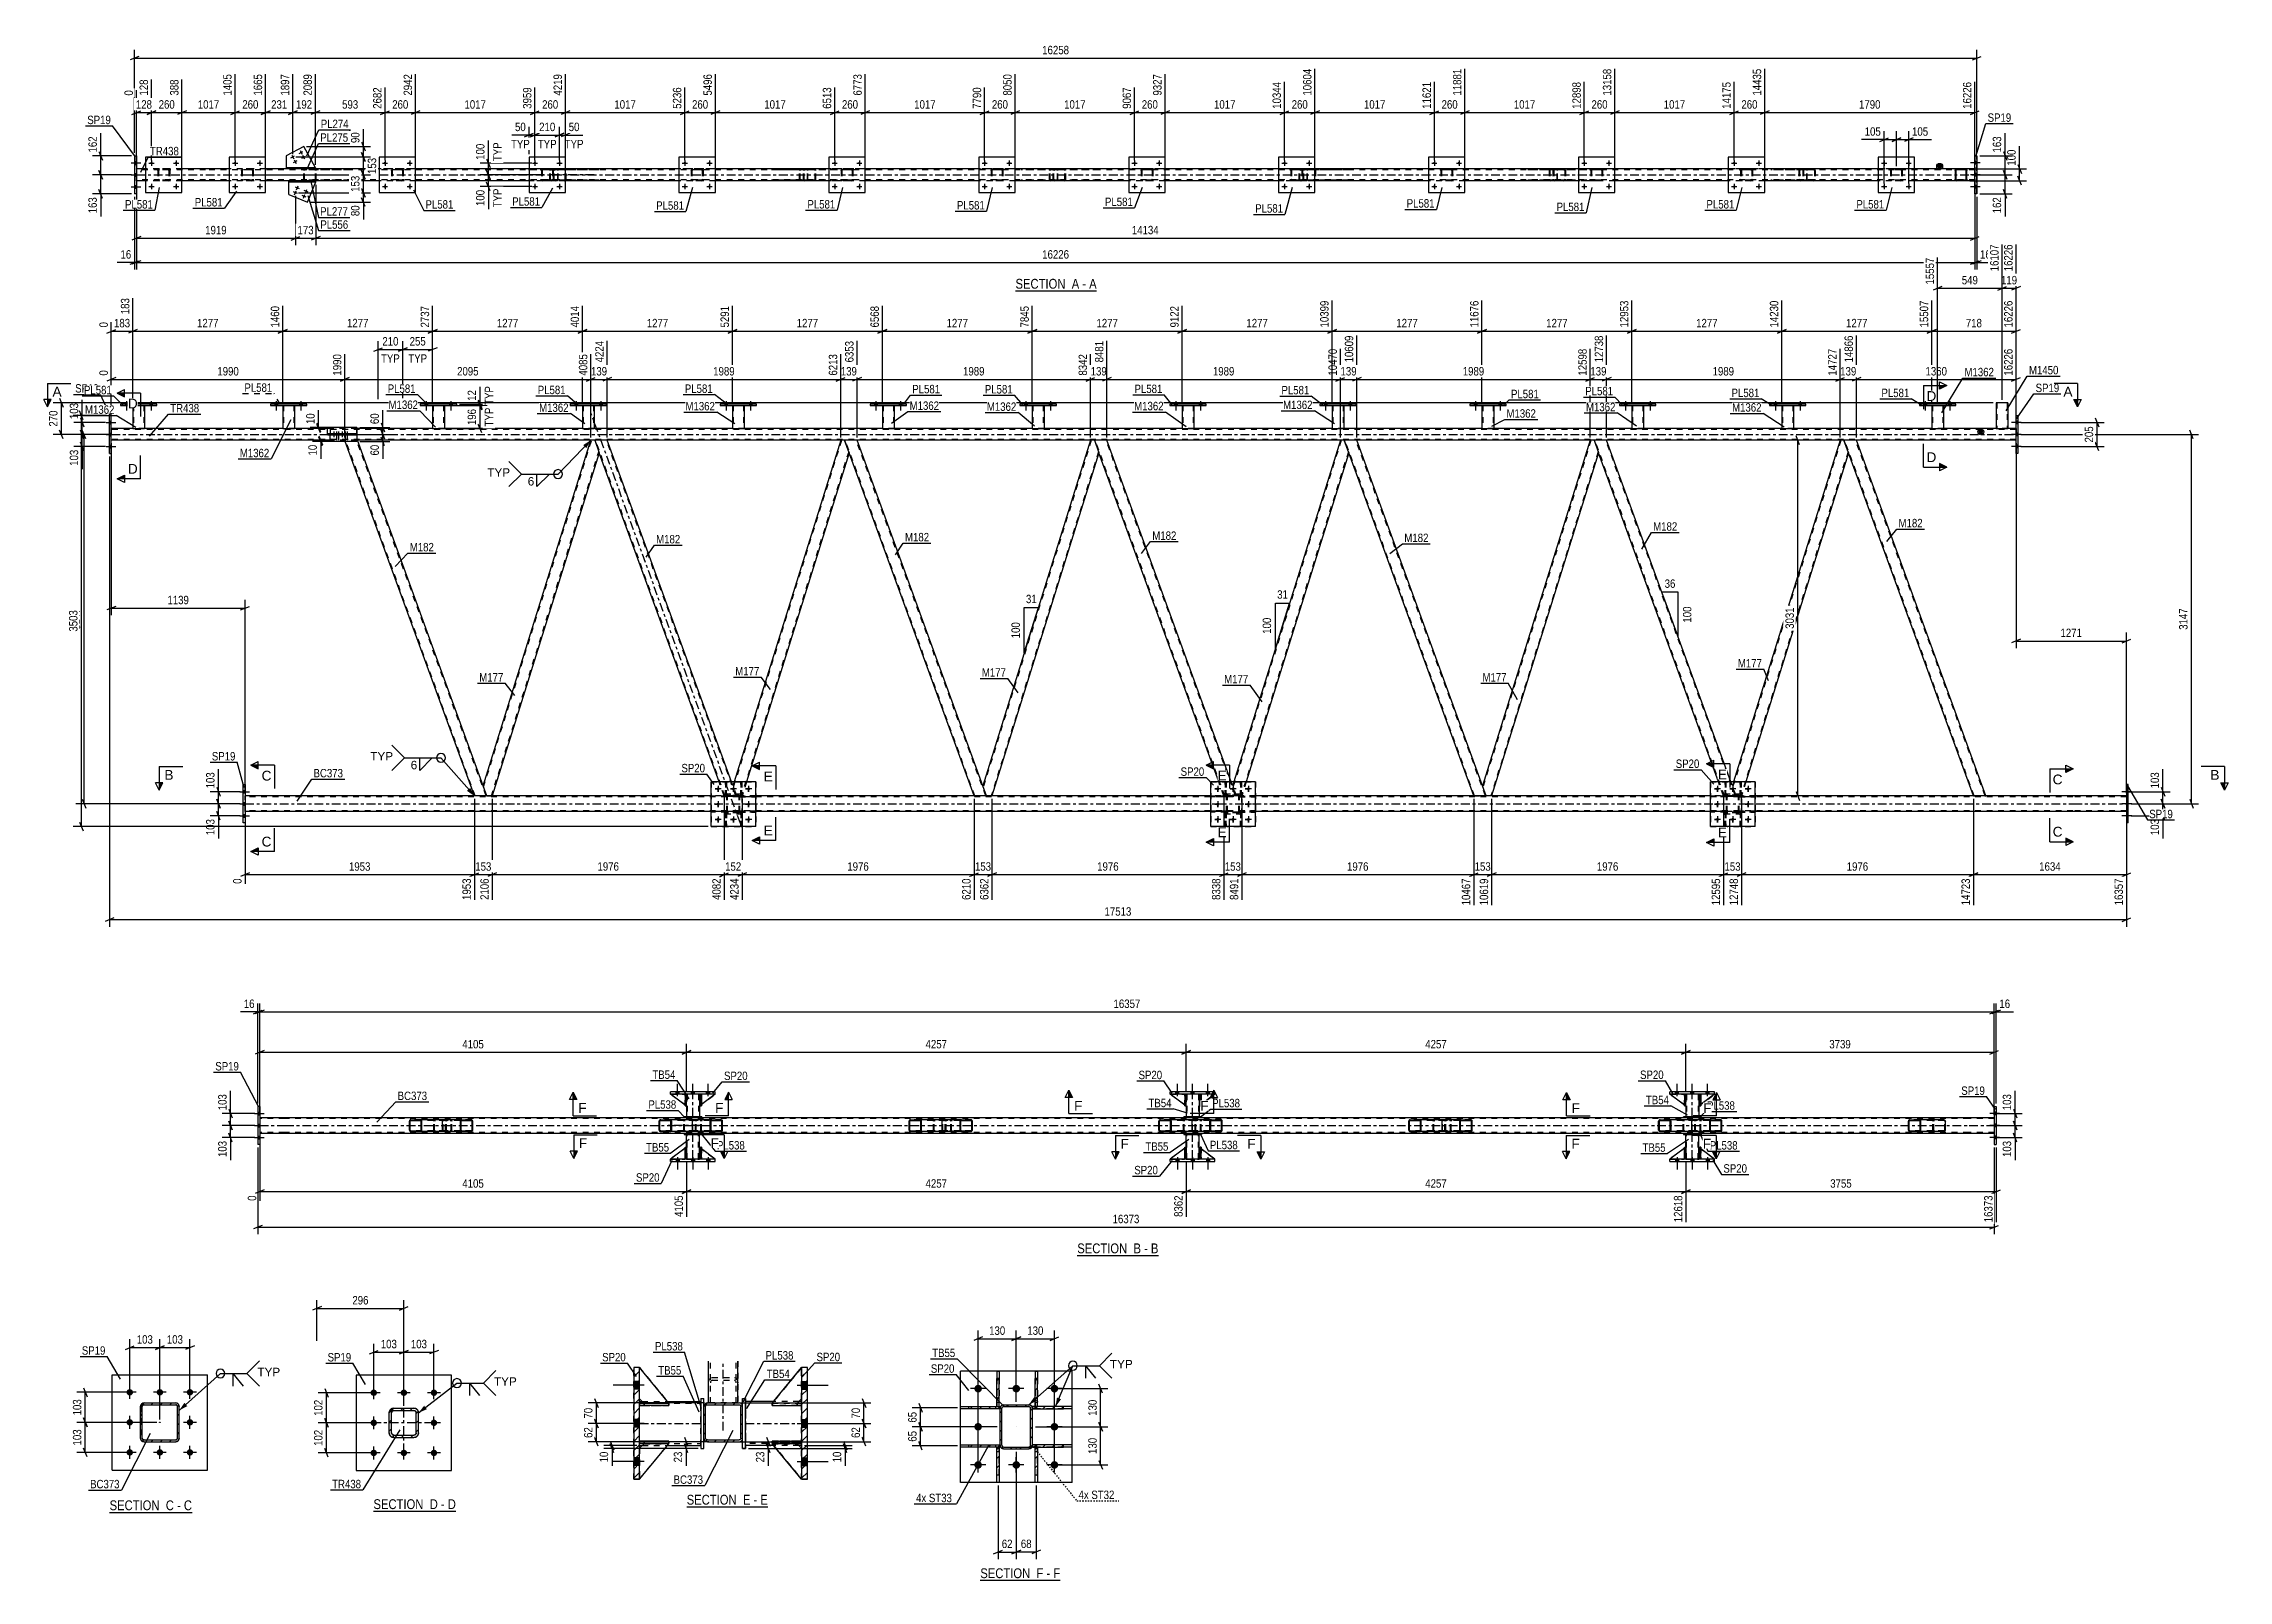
# Model space of a CAD drawing. Header units: millimetres. Extents: x 0 to 1775, y 0 to 560.
# Drawn here: x 1031 to 1775, y 36 to 560 of the extents above; entities that cross this region are included whole.
import ezdxf

# ---------------------------------------------------------------- set-up
doc = ezdxf.new("R2010")
doc.units = ezdxf.units.MM
for name, pattern in [('DXK_LINE_DOT2', [3.9198, 1.9599, -1.9599]), ('DXK_LINE_DOT3', [5.9187, 2.979, -0.9799, 0.9799, -0.9799]), ('DXK_LINE_DOT4', [0.9408, 0.4704, -0.4704])]:
    doc.linetypes.add(name, pattern=pattern)
doc.styles.add('Arial', font='ARIAL.TTF', dxfattribs={"height": 0.2})
doc.styles.add('Arial Narrow', font='ARIALN.TTF', dxfattribs={"height": 0.2})

# ---------------------------------------------------------------- blocks, each defined once
blk = doc.blocks.new('Unknown-814185304-18 - 1250')
at = {"color": 6, "linetype": 'Continuous'}
blk.add_line((1249.83, 61.33), (1277.48, 61.33), dxfattribs=at)
at = {"color": 0, "linetype": 'Continuous'}
blk.add_wipeout([(1267.94, 62.08), (1267.94, 65.58), (1249.83, 65.58), (1249.83, 62.08)], dxfattribs=at)
blk.add_wipeout([(1271.54, 62.08), (1271.54, 65.58), (1268.99, 65.58), (1268.99, 62.08)], dxfattribs=at)
at = {"color": 7, "linetype": 'Continuous', "style": 'Arial Narrow'}
blk.add_text('SECTION ', height=3.34, dxfattribs=at).set_placement((1249.83, 62.08))
at = {"color": 0, "linetype": 'Continuous'}
blk.add_wipeout([(1273.87, 62.08), (1273.87, 65.58), (1272.59, 65.58), (1272.59, 62.08)], dxfattribs=at)
blk.add_wipeout([(1277.48, 62.08), (1277.48, 65.58), (1274.92, 65.58), (1274.92, 62.08)], dxfattribs=at)
at = {"color": 7, "linetype": 'Continuous', "style": 'Arial Narrow'}
for s, p in [('E', (1268.99, 62.08)), ('-', (1272.59, 62.08)), ('E', (1274.92, 62.08))]:
    blk.add_text(s, height=3.34, dxfattribs=at).set_placement(p)
blk = doc.blocks.new('Unknown-814185304-11 - 2525')
at = {"color": 6, "linetype": 'Continuous'}
blk.add_line((1361.87, 475.74), (1389.51, 475.74), dxfattribs=at)
at = {"color": 0, "linetype": 'Continuous'}
blk.add_wipeout([(1379.97, 476.49), (1379.97, 479.99), (1361.87, 479.99), (1361.87, 476.49)], dxfattribs=at)
blk.add_wipeout([(1383.58, 476.49), (1383.58, 479.99), (1381.02, 479.99), (1381.02, 476.49)], dxfattribs=at)
at = {"color": 7, "linetype": 'Continuous', "style": 'Arial Narrow'}
blk.add_text('SECTION ', height=3.34, dxfattribs=at).set_placement((1361.87, 476.49))
at = {"color": 0, "linetype": 'Continuous'}
blk.add_wipeout([(1385.91, 476.49), (1385.91, 479.99), (1384.63, 479.99), (1384.63, 476.49)], dxfattribs=at)
blk.add_wipeout([(1389.51, 476.49), (1389.51, 479.99), (1386.96, 479.99), (1386.96, 476.49)], dxfattribs=at)
at = {"color": 7, "linetype": 'Continuous', "style": 'Arial Narrow'}
for s, p in [('A', (1381.02, 476.49)), ('-', (1384.63, 476.49)), ('A', (1386.96, 476.49))]:
    blk.add_text(s, height=3.34, dxfattribs=at).set_placement(p)
blk = doc.blocks.new('Unknown-814185304-12 - 5262')
at = {"color": 6, "linetype": 'Continuous'}
blk.add_line((1382.91, 147), (1410.56, 147), dxfattribs=at)
at = {"color": 0, "linetype": 'Continuous'}
blk.add_wipeout([(1401.02, 147.75), (1401.02, 151.25), (1382.91, 151.25), (1382.91, 147.75)], dxfattribs=at)
blk.add_wipeout([(1404.63, 147.75), (1404.63, 151.25), (1402.07, 151.25), (1402.07, 147.75)], dxfattribs=at)
at = {"color": 7, "linetype": 'Continuous', "style": 'Arial Narrow'}
blk.add_text('SECTION ', height=3.34, dxfattribs=at).set_placement((1382.91, 147.75))
at = {"color": 0, "linetype": 'Continuous'}
blk.add_wipeout([(1406.95, 147.75), (1406.95, 151.25), (1405.68, 151.25), (1405.68, 147.75)], dxfattribs=at)
blk.add_wipeout([(1410.56, 147.75), (1410.56, 151.25), (1408, 151.25), (1408, 147.75)], dxfattribs=at)
at = {"color": 7, "linetype": 'Continuous', "style": 'Arial Narrow'}
for s, p in [('B', (1402.07, 147.75)), ('-', (1405.68, 147.75)), ('B', (1408, 147.75))]:
    blk.add_text(s, height=3.34, dxfattribs=at).set_placement(p)
blk = doc.blocks.new('Unknown-814185304-13 - 6230')
at = {"color": 6, "linetype": 'Continuous'}
blk.add_line((1053.18, 59.43), (1081.26, 59.43), dxfattribs=at)
at = {"color": 0, "linetype": 'Continuous'}
blk.add_wipeout([(1071.29, 60.18), (1071.29, 63.68), (1053.18, 63.68), (1053.18, 60.18)], dxfattribs=at)
blk.add_wipeout([(1075.11, 60.18), (1075.11, 63.68), (1072.34, 63.68), (1072.34, 60.18)], dxfattribs=at)
at = {"color": 7, "linetype": 'Continuous', "style": 'Arial Narrow'}
blk.add_text('SECTION ', height=3.34, dxfattribs=at).set_placement((1053.18, 60.18))
at = {"color": 0, "linetype": 'Continuous'}
blk.add_wipeout([(1077.44, 60.18), (1077.44, 63.68), (1076.16, 63.68), (1076.16, 60.18)], dxfattribs=at)
blk.add_wipeout([(1081.26, 60.18), (1081.26, 63.68), (1078.49, 63.68), (1078.49, 60.18)], dxfattribs=at)
at = {"color": 7, "linetype": 'Continuous', "style": 'Arial Narrow'}
for s, p in [('C', (1072.34, 60.18)), ('-', (1076.16, 60.18)), ('C', (1078.49, 60.18))]:
    blk.add_text(s, height=3.34, dxfattribs=at).set_placement(p)
blk = doc.blocks.new('Unknown-814185304-16 - 1599')
at = {"color": 6, "linetype": 'Continuous'}
blk.add_line((1143.1, 59.82), (1171.17, 59.82), dxfattribs=at)
at = {"color": 0, "linetype": 'Continuous'}
blk.add_wipeout([(1161.21, 60.57), (1161.21, 64.07), (1143.1, 64.07), (1143.1, 60.57)], dxfattribs=at)
blk.add_wipeout([(1165.03, 60.57), (1165.03, 64.07), (1162.26, 64.07), (1162.26, 60.57)], dxfattribs=at)
at = {"color": 7, "linetype": 'Continuous', "style": 'Arial Narrow'}
blk.add_text('SECTION ', height=3.34, dxfattribs=at).set_placement((1143.1, 60.57))
at = {"color": 0, "linetype": 'Continuous'}
blk.add_wipeout([(1167.35, 60.57), (1167.35, 64.07), (1166.08, 64.07), (1166.08, 60.57)], dxfattribs=at)
blk.add_wipeout([(1171.17, 60.57), (1171.17, 64.07), (1168.4, 64.07), (1168.4, 60.57)], dxfattribs=at)
at = {"color": 7, "linetype": 'Continuous', "style": 'Arial Narrow'}
for s, p in [('D', (1162.26, 60.57)), ('-', (1166.08, 60.57)), ('D', (1168.4, 60.57))]:
    blk.add_text(s, height=3.34, dxfattribs=at).set_placement(p)
blk = doc.blocks.new('Unknown-814185304-17 - 2159')
at = {"color": 6, "linetype": 'Continuous'}
blk.add_line((1349.87, 36.28), (1377.09, 36.28), dxfattribs=at)
at = {"color": 0, "linetype": 'Continuous'}
blk.add_wipeout([(1367.98, 37.03), (1367.98, 40.53), (1349.87, 40.53), (1349.87, 37.03)], dxfattribs=at)
blk.add_wipeout([(1371.37, 37.03), (1371.37, 40.53), (1369.03, 40.53), (1369.03, 37.03)], dxfattribs=at)
at = {"color": 7, "linetype": 'Continuous', "style": 'Arial Narrow'}
blk.add_text('SECTION ', height=3.34, dxfattribs=at).set_placement((1349.87, 37.03))
at = {"color": 0, "linetype": 'Continuous'}
blk.add_wipeout([(1373.7, 37.03), (1373.7, 40.53), (1372.42, 40.53), (1372.42, 37.03)], dxfattribs=at)
blk.add_wipeout([(1377.09, 37.03), (1377.09, 40.53), (1374.75, 40.53), (1374.75, 37.03)], dxfattribs=at)
at = {"color": 7, "linetype": 'Continuous', "style": 'Arial Narrow'}
for s, p in [('F', (1369.03, 37.03)), ('-', (1372.42, 37.03)), ('F', (1374.75, 37.03))]:
    blk.add_text(s, height=3.34, dxfattribs=at).set_placement(p)
blk = doc.blocks.new('Part-814185304-1461 - 1250')
at = {"color": 2, "linetype": 'Continuous'}
for p, q in [((1254.68, 98.26), (1255.68, 98.26)), ((1254.68, 98.26), (1254.68, 81.26)), ((1255.68, 95.52), (1255.68, 98.26)), ((1255.68, 81.26), (1255.68, 84.72)), ((1254.68, 81.26), (1255.68, 81.26))]:
    blk.add_line(p, q, dxfattribs=at)
at = {"color": 7, "linetype": 'DXK_LINE_DOT2'}
for p, q in [((1254.68, 98.26), (1255.68, 98.26)), ((1255.68, 84.72), (1255.68, 95.52)), ((1254.68, 81.26), (1255.68, 81.26))]:
    blk.add_line(p, q, dxfattribs=at)
blk = doc.blocks.new('Part-814185304-1333 - 1250')
at = {"color": 7, "linetype": 'DXK_LINE_DOT2'}
for p, q in [((1233.78, 83.66), (1235.28, 83.66)), ((1243.78, 83.66), (1233.78, 83.66)), ((1233.78, 83.66), (1233.78, 83.66)), ((1233.78, 83.66), (1233.78, 82.86)), ((1233.78, 83.66), (1233.78, 82.86)), ((1235.28, 82.86), (1233.78, 82.86)), ((1233.78, 82.86), (1243.78, 82.86)), ((1233.78, 82.86), (1233.78, 82.86)), ((1235.28, 83.66), (1243.78, 83.66)), ((1235.28, 83.66), (1235.28, 82.86)), ((1243.78, 82.86), (1235.28, 82.86)), ((1243.78, 83.66), (1243.78, 82.86))]:
    blk.add_line(p, q, dxfattribs=at)
blk = doc.blocks.new('Part-814185304-1335 - 1250')
at = {"linetype": 'Continuous'}
h = blk.add_hatch(dxfattribs=at)
h.set_pattern_fill('', scale=0.7, style=0, pattern_type=0)
h.set_pattern_definition([(45, (1233.778, 83.6599), (-1.5715, 1.5715), [])])
h.paths.add_polyline_path([(1235.32, 83.66), (1233.78, 83.66), (1233.78, 82.86), (1235.32, 82.86)])
at = {"color": 2, "linetype": 'Continuous'}
for p, q in [((1233.78, 83.66), (1233.78, 83.66)), ((1233.78, 83.66), (1235.32, 83.66)), ((1233.78, 82.86), (1233.78, 83.66)), ((1233.78, 82.86), (1233.78, 82.86)), ((1235.32, 82.86), (1233.78, 82.86)), ((1243.78, 83.66), (1235.32, 83.66)), ((1235.32, 83.66), (1235.32, 82.86)), ((1243.78, 82.86), (1235.32, 82.86)), ((1243.78, 82.86), (1243.78, 83.66))]:
    blk.add_line(p, q, dxfattribs=at)
at = {"color": 7, "linetype": 'DXK_LINE_DOT2'}
for p, q in [((1235.28, 83.66), (1233.78, 83.66)), ((1233.78, 82.86), (1233.78, 83.66)), ((1233.78, 82.86), (1235.32, 82.86)), ((1235.28, 82.86), (1235.28, 83.66)), ((1235.28, 83.66), (1235.32, 83.66)), ((1235.32, 83.66), (1243.78, 83.66)), ((1235.32, 82.86), (1243.78, 82.86))]:
    blk.add_line(p, q, dxfattribs=at)
blk = doc.blocks.new('Part-814185304-1418 - 1250')
at = {"color": 7, "linetype": 'DXK_LINE_DOT2'}
for p, q in [((1278.98, 95.86), (1278.98, 96.66)), ((1278.98, 96.66), (1287.48, 96.66)), ((1288.98, 96.66), (1278.98, 96.66)), ((1287.48, 95.86), (1278.98, 95.86)), ((1278.98, 95.86), (1288.98, 95.86)), ((1287.48, 95.86), (1287.48, 96.66)), ((1287.48, 96.66), (1288.98, 96.66)), ((1288.98, 95.86), (1287.48, 95.86)), ((1288.98, 95.86), (1288.98, 96.66)), ((1288.98, 95.86), (1288.98, 96.66)), ((1288.98, 96.66), (1288.98, 96.66)), ((1288.98, 95.86), (1288.98, 95.86))]:
    blk.add_line(p, q, dxfattribs=at)
blk = doc.blocks.new('Bolt-814185304-1290 - 1250')
at = {"linetype": 'Continuous'}
for points in [[(1233.78, 101.46), (1233.78, 104.06), (1231.78, 104.06), (1231.78, 101.46)], [(1233.78, 101.46), (1233.78, 104.06), (1231.78, 104.06), (1231.78, 101.46)], [(1233.78, 101.46), (1233.78, 104.06), (1231.78, 104.06), (1231.78, 101.46)], [(1233.78, 88.46), (1233.78, 91.06), (1231.78, 91.06), (1231.78, 88.46)], [(1233.78, 88.46), (1233.78, 91.06), (1231.78, 91.06), (1231.78, 88.46)], [(1233.78, 75.46), (1233.78, 78.06), (1231.78, 78.06), (1231.78, 75.46)], [(1233.78, 75.46), (1233.78, 78.06), (1231.78, 78.06), (1231.78, 75.46)], [(1233.78, 75.46), (1233.78, 78.06), (1231.78, 78.06), (1231.78, 75.46)]]:
    blk.add_hatch(color=1, dxfattribs=at).paths.add_polyline_path(points)
at = {"color": 1, "linetype": 'Continuous'}
for p, q in [((1235.28, 102.76), (1224.78, 102.76)), ((1235.28, 102.76), (1224.78, 102.76)), ((1235.28, 102.76), (1224.78, 102.76)), ((1233.78, 104.06), (1231.78, 104.06)), ((1233.78, 104.06), (1231.78, 104.06)), ((1233.78, 104.06), (1231.78, 104.06)), ((1233.78, 101.46), (1231.78, 101.46)), ((1233.78, 101.46), (1231.78, 101.46)), ((1233.78, 101.46), (1231.78, 101.46)), ((1235.28, 89.76), (1224.78, 89.76)), ((1235.28, 89.76), (1224.78, 89.76)), ((1233.78, 91.06), (1231.78, 91.06)), ((1233.78, 91.06), (1231.78, 91.06)), ((1233.78, 88.46), (1231.78, 88.46)), ((1233.78, 88.46), (1231.78, 88.46)), ((1235.28, 76.76), (1224.78, 76.76)), ((1235.28, 76.76), (1224.78, 76.76)), ((1235.28, 76.76), (1224.78, 76.76)), ((1233.78, 78.06), (1231.78, 78.06)), ((1233.78, 78.06), (1231.78, 78.06)), ((1233.78, 78.06), (1231.78, 78.06)), ((1233.78, 75.46), (1231.78, 75.46)), ((1233.78, 75.46), (1231.78, 75.46)), ((1233.78, 75.46), (1231.78, 75.46))]:
    blk.add_line(p, q, dxfattribs=at)
blk = doc.blocks.new('Bolt-814185304-1307 - 1250')
at = {"linetype": 'Continuous'}
for points in [[(1290.98, 101.46), (1290.98, 104.06), (1288.98, 104.06), (1288.98, 101.46)], [(1290.98, 101.46), (1290.98, 104.06), (1288.98, 104.06), (1288.98, 101.46)], [(1290.98, 101.46), (1290.98, 104.06), (1288.98, 104.06), (1288.98, 101.46)], [(1290.98, 88.46), (1290.98, 91.06), (1288.98, 91.06), (1288.98, 88.46)], [(1290.98, 88.46), (1290.98, 91.06), (1288.98, 91.06), (1288.98, 88.46)], [(1290.98, 75.46), (1290.98, 78.06), (1288.98, 78.06), (1288.98, 75.46)], [(1290.98, 75.46), (1290.98, 78.06), (1288.98, 78.06), (1288.98, 75.46)], [(1290.98, 75.46), (1290.98, 78.06), (1288.98, 78.06), (1288.98, 75.46)]]:
    blk.add_hatch(color=1, dxfattribs=at).paths.add_polyline_path(points)
at = {"color": 1, "linetype": 'Continuous'}
for p, q in [((1287.48, 102.76), (1297.98, 102.76)), ((1287.48, 102.76), (1297.98, 102.76)), ((1287.48, 102.76), (1297.98, 102.76)), ((1288.98, 104.06), (1290.98, 104.06)), ((1288.98, 104.06), (1290.98, 104.06)), ((1288.98, 104.06), (1290.98, 104.06)), ((1288.98, 101.46), (1290.98, 101.46)), ((1288.98, 101.46), (1290.98, 101.46)), ((1288.98, 101.46), (1290.98, 101.46)), ((1287.48, 89.76), (1297.98, 89.76)), ((1287.48, 89.76), (1297.98, 89.76)), ((1288.98, 91.06), (1290.98, 91.06)), ((1288.98, 91.06), (1290.98, 91.06)), ((1288.98, 88.46), (1290.98, 88.46)), ((1288.98, 88.46), (1290.98, 88.46)), ((1287.48, 76.76), (1297.98, 76.76)), ((1287.48, 76.76), (1297.98, 76.76)), ((1287.48, 76.76), (1297.98, 76.76)), ((1288.98, 78.06), (1290.98, 78.06)), ((1288.98, 78.06), (1290.98, 78.06)), ((1288.98, 78.06), (1290.98, 78.06)), ((1288.98, 75.46), (1290.98, 75.46)), ((1288.98, 75.46), (1290.98, 75.46)), ((1288.98, 75.46), (1290.98, 75.46))]:
    blk.add_line(p, q, dxfattribs=at)
blk = doc.blocks.new('Part-814185304-1396 - 1250')
at = {"color": 2, "linetype": 'Continuous'}
for p, q in [((1257.28, 96.72), (1257.28, 110.97)), ((1267.28, 96.72), (1267.28, 110.97))]:
    blk.add_line(p, q, dxfattribs=at)
at = {"color": 7, "linetype": 'DXK_LINE_DOT2'}
for p, q in [((1257.28, 103.54), (1257.37, 104.25)), ((1257.37, 104.25), (1257.63, 104.85)), ((1257.63, 104.85), (1258.02, 105.25)), ((1257.88, 96.72), (1257.88, 110.97)), ((1258.02, 105.25), (1258.48, 105.4)), ((1258.25, 104.4), (1258.05, 104.19)), ((1258.48, 104.47), (1258.25, 104.4)), ((1258.48, 105.4), (1266.08, 105.4)), ((1258.48, 104.47), (1266.08, 104.47)), ((1266.08, 105.4), (1266.54, 105.25)), ((1266.31, 104.4), (1266.08, 104.47)), ((1266.5, 104.19), (1266.31, 104.4)), ((1266.54, 105.25), (1266.93, 104.85)), ((1266.68, 96.72), (1266.68, 110.97)), ((1266.93, 104.85), (1267.19, 104.25)), ((1267.19, 104.25), (1267.28, 103.54)), ((1257.92, 103.89), (1257.88, 103.54)), ((1258.05, 104.19), (1257.92, 103.89)), ((1266.63, 103.89), (1266.5, 104.19)), ((1266.68, 103.54), (1266.63, 103.89)), ((1267.28, 96.72), (1257.28, 96.72))]:
    blk.add_line(p, q, dxfattribs=at)
blk = doc.blocks.new('Part-814185304-1332 - 1250')
at = {"color": 7, "linetype": 'DXK_LINE_DOT2'}
for p, q in [((1233.78, 98.15), (1233.78, 108.76)), ((1233.78, 108.76), (1243.78, 96.65)), ((1233.78, 108.76), (1243.78, 96.65)), ((1235.28, 96.65), (1233.78, 98.15)), ((1235.28, 96.65), (1233.78, 98.15)), ((1243.78, 96.65), (1235.28, 96.65)), ((1235.28, 96.65), (1235.28, 96.65)), ((1235.28, 96.65), (1243.78, 96.65)), ((1243.78, 96.65), (1243.78, 96.65))]:
    blk.add_line(p, q, dxfattribs=at)
blk = doc.blocks.new('Part-814185304-1334 - 1250')
at = {"color": 7, "linetype": 'DXK_LINE_DOT2'}
for p, q in [((1233.78, 96.66), (1235.28, 96.66)), ((1243.54, 96.66), (1233.78, 96.66)), ((1233.78, 96.66), (1233.78, 96.66)), ((1233.78, 96.66), (1233.78, 95.86)), ((1233.78, 96.66), (1233.78, 95.86)), ((1235.28, 95.86), (1233.78, 95.86)), ((1233.78, 95.86), (1243.78, 95.86)), ((1233.78, 95.86), (1233.78, 95.86)), ((1235.28, 96.66), (1243.78, 96.66)), ((1235.28, 96.66), (1235.28, 95.86)), ((1243.78, 95.86), (1235.28, 95.86)), ((1243.78, 96.66), (1243.78, 95.86))]:
    blk.add_line(p, q, dxfattribs=at)
blk = doc.blocks.new('Part-814185304-1336 - 1250')
at = {"linetype": 'Continuous'}
h = blk.add_hatch(dxfattribs=at)
h.set_pattern_fill('', scale=0.7, style=0, pattern_type=0)
h.set_pattern_definition([(45, (1233.778, 96.6599), (-1.5715, 1.5715), [])])
h.paths.add_polyline_path([(1235.32, 96.66), (1233.78, 96.66), (1233.78, 95.86), (1235.32, 95.86)])
at = {"color": 2, "linetype": 'Continuous'}
for p, q in [((1233.78, 96.66), (1233.78, 96.66)), ((1233.78, 96.66), (1235.32, 96.66)), ((1233.78, 95.86), (1233.78, 96.66)), ((1233.78, 95.86), (1233.78, 95.86)), ((1235.32, 95.86), (1233.78, 95.86)), ((1235.32, 96.66), (1242.53, 96.66)), ((1235.32, 96.66), (1235.32, 95.86)), ((1243.78, 95.86), (1235.32, 95.86)), ((1243.77, 96.66), (1243.78, 96.66)), ((1243.78, 95.86), (1243.78, 96.66))]:
    blk.add_line(p, q, dxfattribs=at)
at = {"color": 7, "linetype": 'DXK_LINE_DOT2'}
for p, q in [((1233.78, 95.86), (1233.78, 96.66)), ((1233.78, 96.66), (1243.77, 96.66)), ((1233.78, 95.86), (1235.32, 95.86)), ((1235.28, 95.86), (1235.28, 96.66)), ((1235.32, 95.86), (1243.78, 95.86))]:
    blk.add_line(p, q, dxfattribs=at)
blk = doc.blocks.new('Part-814185304-1475 - 1250')
at = {"color": 2, "linetype": 'Continuous'}
for p, q in [((1278.98, 96.65), (1288.98, 108.76)), ((1288.98, 108.76), (1288.98, 108.76)), ((1287.49, 96.66), (1288.98, 98.15)), ((1280.23, 96.65), (1278.98, 96.65)), ((1278.98, 96.65), (1278.98, 96.65))]:
    blk.add_line(p, q, dxfattribs=at)
at = {"color": 7, "linetype": 'DXK_LINE_DOT2'}
for p, q in [((1288.98, 108.76), (1278.98, 96.65)), ((1288.98, 108.76), (1288.98, 108.76)), ((1288.98, 98.15), (1288.98, 108.76)), ((1287.48, 96.65), (1288.98, 98.15)), ((1287.48, 96.65), (1278.98, 96.65)), ((1287.48, 96.65), (1280.23, 96.65)), ((1287.48, 96.65), (1287.49, 96.66)), ((1287.48, 96.65), (1287.48, 96.65))]:
    blk.add_line(p, q, dxfattribs=at)
blk = doc.blocks.new('Part-814185304-1352 - 1250')
at = {"linetype": 'Continuous'}
h = blk.add_hatch(dxfattribs=at)
h.set_pattern_fill('', scale=0.7, style=0, pattern_type=0)
h.set_pattern_definition([(45, (1288.9791, 108.7587), (-1.57154, 1.57154), [])])
h.paths.add_polyline_path([(1290.98, 108.76), (1288.98, 108.76), (1288.98, 70.76), (1290.98, 70.76)])
at = {"color": 2, "linetype": 'Continuous'}
for p, q in [((1288.98, 108.76), (1288.98, 108.76)), ((1290.98, 108.76), (1288.98, 108.76)), ((1288.98, 108.76), (1288.98, 70.76)), ((1290.98, 108.76), (1290.98, 108.76)), ((1290.98, 70.76), (1290.98, 108.76)), ((1288.98, 70.76), (1288.98, 70.76)), ((1288.98, 70.76), (1290.98, 70.76)), ((1290.98, 70.76), (1290.98, 70.76))]:
    blk.add_line(p, q, dxfattribs=at)
at = {"color": 7, "linetype": 'DXK_LINE_DOT2'}
for p, q in [((1290.98, 108.76), (1288.98, 108.76)), ((1288.98, 70.76), (1288.98, 108.76)), ((1290.98, 70.76), (1290.98, 108.76)), ((1290.98, 70.76), (1288.98, 70.76))]:
    blk.add_line(p, q, dxfattribs=at)
blk = doc.blocks.new('Part-814185304-1369 - 1250')
at = {"linetype": 'Continuous'}
h = blk.add_hatch(dxfattribs=at)
h.set_pattern_fill('', scale=0.7, style=0, pattern_type=0)
h.set_pattern_definition([(45, (1231.7787, 108.7587), (-1.57154, 1.57154), [])])
h.paths.add_polyline_path([(1233.78, 108.76), (1231.78, 108.76), (1231.78, 70.76), (1233.78, 70.76)])
at = {"color": 2, "linetype": 'Continuous'}
for p, q in [((1231.78, 108.76), (1231.78, 108.76)), ((1233.78, 108.76), (1231.78, 108.76)), ((1231.78, 108.76), (1231.78, 70.76)), ((1233.78, 108.76), (1233.78, 108.76)), ((1233.78, 70.76), (1233.78, 108.76)), ((1231.78, 70.76), (1231.78, 70.76)), ((1231.78, 70.76), (1233.78, 70.76)), ((1233.78, 70.76), (1233.78, 70.76))]:
    blk.add_line(p, q, dxfattribs=at)
at = {"color": 7, "linetype": 'DXK_LINE_DOT2'}
for p, q in [((1233.78, 108.76), (1231.78, 108.76)), ((1231.78, 70.76), (1231.78, 108.76)), ((1233.78, 70.76), (1233.78, 108.76)), ((1233.78, 70.76), (1231.78, 70.76))]:
    blk.add_line(p, q, dxfattribs=at)
blk = doc.blocks.new('Part-814185304-1395 - 1250')
at = {"color": 7, "linetype": 'DXK_LINE_DOT2'}
for p, q in [((1257.28, 96.72), (1257.28, 110.97)), ((1257.88, 96.72), (1257.88, 110.97)), ((1266.68, 96.72), (1266.68, 110.97)), ((1267.28, 110.97), (1267.28, 96.72)), ((1267.28, 96.72), (1257.28, 96.72))]:
    blk.add_line(p, q, dxfattribs=at)
at = {"color": 7, "linetype": 'DXK_LINE_DOT3'}
blk.add_line((1262.28, 87.32), (1262.28, 110.97), dxfattribs=at)
blk = doc.blocks.new('Part-814185304-1474 - 1250')
at = {"color": 7, "linetype": 'DXK_LINE_DOT2'}
for p, q in [((1278.98, 82.85), (1287.48, 82.85)), ((1288.98, 70.76), (1278.98, 82.85)), ((1278.98, 82.85), (1278.98, 82.85)), ((1287.48, 82.85), (1278.98, 82.85)), ((1278.98, 82.85), (1288.98, 70.76)), ((1287.48, 82.85), (1288.98, 81.35)), ((1287.48, 82.85), (1287.48, 82.85)), ((1288.98, 81.35), (1287.48, 82.85)), ((1288.98, 81.35), (1288.98, 70.76))]:
    blk.add_line(p, q, dxfattribs=at)
blk = doc.blocks.new('Part-814185304-1414 - 1250')
at = {"linetype": 'Continuous'}
h = blk.add_hatch(dxfattribs=at)
h.set_pattern_fill('', scale=0.7, style=0, pattern_type=0)
h.set_pattern_definition([(45, (1256.8787, 96.7194), (-1.57154, 1.57154), [])])
h.paths.add_polyline_path([(1267.68, 96.72), (1256.88, 96.72), (1256.42, 96.63), (1256.03, 96.37), (1255.77, 95.98), (1255.68, 95.52), (1255.68, 84.72), (1255.77, 84.26), (1256.03, 83.87), (1256.42, 83.61), (1256.88, 83.52), (1267.68, 83.52), (1268.14, 83.61), (1268.53, 83.87), (1268.79, 84.26), (1268.88, 84.72), (1268.88, 95.52), (1268.79, 95.98), (1268.53, 96.37), (1268.14, 96.63)])
h.paths.add_polyline_path([(1268.23, 95.75), (1268.28, 95.52), (1268.28, 84.72), (1268.23, 84.49), (1268.1, 84.3), (1267.91, 84.17), (1267.68, 84.12), (1256.88, 84.12), (1256.65, 84.17), (1256.45, 84.3), (1256.32, 84.49), (1256.28, 84.72), (1256.28, 95.52), (1256.32, 95.75), (1256.45, 95.94), (1256.65, 96.07), (1256.88, 96.12), (1267.68, 96.12), (1267.91, 96.07), (1268.1, 95.94)])
at = {"color": 2, "linetype": 'Continuous'}
for p, q in [((1255.77, 95.98), (1255.68, 95.52)), ((1255.68, 84.72), (1255.68, 95.52)), ((1256.28, 95.52), (1256.32, 95.75)), ((1256.28, 84.72), (1256.28, 95.52)), ((1256.32, 95.75), (1256.45, 95.94)), ((1256.88, 96.72), (1256.42, 96.63)), ((1256.45, 95.94), (1256.65, 96.07)), ((1256.65, 96.07), (1256.88, 96.12)), ((1256.88, 96.72), (1267.68, 96.72)), ((1256.88, 96.12), (1267.68, 96.12)), ((1268.14, 96.63), (1267.68, 96.72)), ((1267.68, 96.12), (1267.91, 96.07)), ((1267.91, 96.07), (1268.1, 95.94)), ((1268.1, 95.94), (1268.23, 95.75)), ((1268.23, 95.75), (1268.28, 95.52)), ((1268.28, 84.72), (1268.28, 95.52)), ((1268.88, 95.52), (1268.79, 95.98)), ((1268.88, 84.72), (1268.88, 95.52)), ((1255.68, 84.72), (1255.77, 84.26)), ((1256.32, 84.49), (1256.28, 84.72)), ((1256.45, 84.3), (1256.32, 84.49)), ((1256.42, 83.61), (1256.88, 83.52)), ((1256.65, 84.17), (1256.45, 84.3)), ((1256.88, 84.12), (1256.65, 84.17)), ((1256.88, 84.12), (1267.68, 84.12)), ((1256.88, 83.52), (1267.68, 83.52)), ((1267.91, 84.17), (1267.68, 84.12)), ((1267.68, 83.52), (1268.14, 83.61)), ((1268.1, 84.3), (1267.91, 84.17)), ((1268.23, 84.49), (1268.1, 84.3)), ((1268.28, 84.72), (1268.23, 84.49)), ((1268.79, 84.26), (1268.88, 84.72))]:
    blk.add_line(p, q, dxfattribs=at)
at = {"color": 7, "linetype": 'DXK_LINE_DOT3'}
blk.add_line((1262.28, 90.12), (1262.28, 90.12), dxfattribs=at)
at = {"color": 2, "linetype": 'Continuous'}
for centre, start, end in [((1256.88, 95.52), 112.5, 157.5), ((1267.68, 95.52), 22.5, 67.5), ((1256.88, 84.72), 202.5, 247.5), ((1267.68, 84.72), 292.5, 337.5)]:
    blk.add_arc(centre, 1.2, start, end, dxfattribs=at)
blk = doc.blocks.new('Part-814185304-1419 - 1250')
at = {"linetype": 'Continuous'}
h = blk.add_hatch(dxfattribs=at)
h.set_pattern_fill('', scale=0.7, style=0, pattern_type=0)
h.set_pattern_definition([(45, (1287.4404, 83.6598), (-1.5715, 1.5715), [])])
h.paths.add_polyline_path([(1288.98, 83.66), (1287.44, 83.66), (1287.44, 82.86), (1288.98, 82.86)])
at = {"color": 2, "linetype": 'Continuous'}
for p, q in [((1278.98, 83.66), (1287.44, 83.66)), ((1278.98, 83.66), (1278.98, 82.86)), ((1278.98, 82.86), (1287.44, 82.86)), ((1288.98, 83.66), (1287.44, 83.66)), ((1287.44, 83.66), (1287.44, 82.86)), ((1287.44, 82.86), (1288.98, 82.86)), ((1288.98, 83.66), (1288.98, 83.66)), ((1288.98, 82.86), (1288.98, 83.66)), ((1288.98, 82.86), (1288.98, 82.86))]:
    blk.add_line(p, q, dxfattribs=at)
at = {"color": 7, "linetype": 'DXK_LINE_DOT2'}
for p, q in [((1287.48, 83.66), (1278.98, 83.66)), ((1278.98, 82.86), (1288.98, 82.86)), ((1287.48, 82.86), (1287.48, 83.66)), ((1288.98, 83.66), (1287.48, 83.66)), ((1288.98, 83.66), (1288.98, 82.86))]:
    blk.add_line(p, q, dxfattribs=at)
blk = doc.blocks.new('Part-814185304-1420 - 1250')
at = {"linetype": 'Continuous'}
h = blk.add_hatch(dxfattribs=at)
h.set_pattern_fill('', scale=0.7, style=0, pattern_type=0)
h.set_pattern_definition([(45, (1287.4404, 96.6598), (-1.5715, 1.5715), [])])
h.paths.add_polyline_path([(1288.98, 96.66), (1287.44, 96.66), (1287.44, 95.86), (1288.98, 95.86)])
at = {"color": 2, "linetype": 'Continuous'}
for p, q in [((1278.99, 96.66), (1278.98, 96.66)), ((1278.98, 96.66), (1278.98, 95.86)), ((1278.98, 95.86), (1287.44, 95.86)), ((1287.44, 96.66), (1280.23, 96.66)), ((1288.98, 96.66), (1287.44, 96.66)), ((1287.44, 96.66), (1287.44, 95.86)), ((1287.44, 95.86), (1288.98, 95.86)), ((1288.98, 96.66), (1288.98, 96.66)), ((1288.98, 95.86), (1288.98, 96.66)), ((1288.98, 95.86), (1288.98, 95.86))]:
    blk.add_line(p, q, dxfattribs=at)
at = {"color": 7, "linetype": 'DXK_LINE_DOT2'}
for p, q in [((1278.98, 95.86), (1288.98, 95.86)), ((1280.23, 96.66), (1278.99, 96.66)), ((1287.44, 96.66), (1278.99, 96.66)), ((1288.98, 96.66), (1287.44, 96.66)), ((1287.48, 95.86), (1287.48, 96.66)), ((1288.98, 95.86), (1288.98, 96.66))]:
    blk.add_line(p, q, dxfattribs=at)
blk = doc.blocks.new('Part-814185304-1421 - 1250')
at = {"color": 2, "linetype": 'Continuous'}
for p, q in [((1235.28, 82.85), (1233.78, 81.35)), ((1233.78, 70.76), (1243.78, 82.85)), ((1243.78, 82.85), (1235.28, 82.85)), ((1235.28, 82.85), (1235.28, 82.85)), ((1243.78, 82.85), (1243.78, 82.85))]:
    blk.add_line(p, q, dxfattribs=at)
at = {"color": 7, "linetype": 'DXK_LINE_DOT2'}
for p, q in [((1233.78, 81.35), (1235.28, 82.85)), ((1233.78, 70.76), (1243.78, 82.85)), ((1235.28, 82.85), (1243.78, 82.85)), ((1233.78, 81.35), (1233.78, 70.76))]:
    blk.add_line(p, q, dxfattribs=at)
blk = doc.blocks.new('Part-814185304-1422 - 1250')
at = {"color": 7, "linetype": 'DXK_LINE_DOT2'}
for p, q in [((1235.28, 82.85), (1233.78, 81.35)), ((1233.78, 70.76), (1243.78, 82.85)), ((1233.78, 81.35), (1235.28, 82.85)), ((1233.78, 70.76), (1243.78, 82.85)), ((1243.78, 82.85), (1235.28, 82.85)), ((1235.28, 82.85), (1235.28, 82.85)), ((1235.28, 82.85), (1243.78, 82.85)), ((1243.78, 82.85), (1243.78, 82.85)), ((1233.78, 81.35), (1233.78, 70.76))]:
    blk.add_line(p, q, dxfattribs=at)
blk = doc.blocks.new('Part-814185304-1423 - 1250')
at = {"color": 2, "linetype": 'Continuous'}
for p, q in [((1233.78, 108.76), (1233.78, 108.76)), ((1243.78, 96.65), (1233.78, 108.76)), ((1235.27, 96.66), (1233.78, 98.15)), ((1242.53, 96.65), (1243.78, 96.65)), ((1243.78, 96.65), (1243.78, 96.65))]:
    blk.add_line(p, q, dxfattribs=at)
at = {"color": 7, "linetype": 'DXK_LINE_DOT2'}
for p, q in [((1233.78, 108.76), (1243.78, 96.65)), ((1233.78, 108.76), (1233.78, 108.76)), ((1233.78, 98.15), (1233.78, 108.76)), ((1235.28, 96.65), (1233.78, 98.15)), ((1235.28, 96.65), (1235.27, 96.66)), ((1243.78, 96.65), (1235.28, 96.65)), ((1235.28, 96.65), (1235.28, 96.65)), ((1235.28, 96.65), (1235.32, 96.65)), ((1235.32, 96.65), (1242.53, 96.65))]:
    blk.add_line(p, q, dxfattribs=at)
blk = doc.blocks.new('Part-814185304-1441 - 1250')
at = {"color": 2, "linetype": 'Continuous'}
for p, q in [((1279.48, 97.26), (1269.88, 97.26)), ((1288.98, 97.26), (1288.09, 97.26)), ((1279.47, 82.26), (1269.88, 82.26)), ((1288.98, 82.26), (1288.07, 82.26))]:
    blk.add_line(p, q, dxfattribs=at)
at = {"color": 7, "linetype": 'DXK_LINE_DOT2'}
for p, q in [((1269.88, 97.26), (1269.88, 97.26)), ((1269.88, 97.26), (1269.88, 82.26)), ((1269.88, 82.26), (1269.88, 97.26)), ((1288.09, 97.26), (1279.48, 97.26)), ((1288.98, 97.26), (1288.98, 82.26)), ((1269.88, 96.66), (1269.88, 96.66)), ((1288.98, 96.66), (1269.88, 96.66)), ((1269.88, 82.86), (1269.88, 82.86)), ((1288.98, 82.86), (1269.88, 82.86)), ((1269.88, 82.26), (1269.88, 82.26)), ((1288.07, 82.26), (1279.47, 82.26))]:
    blk.add_line(p, q, dxfattribs=at)
at = {"color": 7, "linetype": 'DXK_LINE_DOT3'}
blk.add_line((1269.88, 89.76), (1288.98, 89.76), dxfattribs=at)
blk = doc.blocks.new('Part-814185304-1456 - 1250')
at = {"color": 2, "linetype": 'Continuous'}
for p, q in [((1268.88, 98.26), (1269.88, 98.26)), ((1268.88, 95.52), (1268.88, 98.26)), ((1268.88, 98.26), (1268.88, 98.26)), ((1269.88, 81.26), (1269.88, 98.26)), ((1269.88, 98.26), (1269.88, 98.26)), ((1268.88, 81.26), (1268.88, 84.72)), ((1268.88, 81.26), (1269.88, 81.26)), ((1268.88, 81.26), (1268.88, 81.26)), ((1269.88, 81.26), (1269.88, 81.26))]:
    blk.add_line(p, q, dxfattribs=at)
at = {"color": 7, "linetype": 'DXK_LINE_DOT2'}
for p, q in [((1268.88, 98.26), (1269.88, 98.26)), ((1268.88, 81.26), (1268.88, 98.26)), ((1269.88, 98.26), (1269.88, 81.26)), ((1268.88, 84.72), (1268.88, 95.52)), ((1269.88, 81.26), (1268.88, 81.26))]:
    blk.add_line(p, q, dxfattribs=at)
blk = doc.blocks.new('Part-814185304-1472 - 1250')
at = {"color": 2, "linetype": 'Continuous'}
for p, q in [((1233.78, 97.26), (1234.67, 97.26)), ((1243.28, 97.26), (1254.68, 97.26)), ((1233.78, 82.26), (1234.69, 82.26)), ((1243.29, 82.26), (1254.68, 82.26))]:
    blk.add_line(p, q, dxfattribs=at)
at = {"color": 7, "linetype": 'DXK_LINE_DOT2'}
for p, q in [((1233.78, 82.26), (1233.78, 97.26)), ((1234.67, 97.26), (1243.28, 97.26)), ((1254.68, 82.26), (1254.68, 97.26)), ((1233.78, 96.66), (1254.68, 96.66)), ((1233.78, 82.86), (1254.68, 82.86)), ((1234.69, 82.26), (1243.29, 82.26))]:
    blk.add_line(p, q, dxfattribs=at)
at = {"color": 7, "linetype": 'DXK_LINE_DOT3'}
blk.add_line((1233.78, 89.76), (1254.68, 89.76), dxfattribs=at)
blk = doc.blocks.new('Part-814185304-1473 - 1250')
at = {"color": 2, "linetype": 'Continuous'}
for p, q in [((1278.98, 82.85), (1278.98, 82.85)), ((1287.48, 82.85), (1278.98, 82.85)), ((1288.98, 70.76), (1278.98, 82.85)), ((1287.48, 82.85), (1287.48, 82.85)), ((1287.48, 82.85), (1288.98, 81.35))]:
    blk.add_line(p, q, dxfattribs=at)
at = {"color": 7, "linetype": 'DXK_LINE_DOT2'}
for p, q in [((1278.98, 82.85), (1287.48, 82.85)), ((1288.98, 70.76), (1278.98, 82.85)), ((1287.48, 82.85), (1288.98, 81.35)), ((1288.98, 81.35), (1288.98, 70.76))]:
    blk.add_line(p, q, dxfattribs=at)
blk = doc.blocks.new('Part-814185304-1476 - 1250')
at = {"color": 7, "linetype": 'DXK_LINE_DOT2'}
for p, q in [((1288.98, 108.76), (1278.98, 96.65)), ((1278.98, 96.65), (1288.98, 108.76)), ((1288.98, 98.15), (1288.98, 108.76)), ((1287.48, 96.65), (1288.98, 98.15)), ((1287.48, 96.65), (1288.98, 98.15)), ((1278.98, 96.65), (1287.48, 96.65)), ((1278.98, 96.65), (1278.98, 96.65)), ((1287.48, 96.65), (1278.98, 96.65)), ((1287.48, 96.65), (1287.48, 96.65))]:
    blk.add_line(p, q, dxfattribs=at)
blk = doc.blocks.new('Part-814185304-1477 - 1250')
at = {"color": 7, "linetype": 'DXK_LINE_DOT2'}
for p, q in [((1278.98, 82.86), (1278.98, 83.66)), ((1278.98, 83.66), (1287.48, 83.66)), ((1288.98, 83.66), (1278.98, 83.66)), ((1287.48, 82.86), (1278.98, 82.86)), ((1278.98, 82.86), (1288.98, 82.86)), ((1287.48, 82.86), (1287.48, 83.66)), ((1287.48, 83.66), (1288.98, 83.66)), ((1288.98, 82.86), (1287.48, 82.86)), ((1288.98, 82.86), (1288.98, 83.66)), ((1288.98, 82.86), (1288.98, 83.66)), ((1288.98, 83.66), (1288.98, 83.66)), ((1288.98, 82.86), (1288.98, 82.86))]:
    blk.add_line(p, q, dxfattribs=at)
blk = doc.blocks.new('Part-814185304-2621 - 2525')
at = {"color": 2, "linetype": 'Continuous'}
for p, q in [((1514.99, 521.28), (1502.59, 521.28)), ((1502.59, 521.28), (1502.59, 509.28)), ((1514.99, 509.28), (1514.99, 521.28)), ((1502.59, 509.28), (1514.99, 509.28))]:
    blk.add_line(p, q, dxfattribs=at)
blk = doc.blocks.new('Part-814185304-2527 - 2525')
at = {"color": 2, "linetype": 'Continuous'}
for p, q in [((1682.04, 516.99), (1682.01, 516.8)), ((1682.01, 516.8), (1682.01, 513.76)), ((1682.01, 513.76), (1682.04, 513.58)), ((1682.27, 516.9), (1682.25, 516.8)), ((1682.25, 516.8), (1682.25, 513.76)), ((1682.25, 513.76), (1682.27, 513.67)), ((1682.32, 516.97), (1682.27, 516.9)), ((1682.27, 513.67), (1682.32, 513.59)), ((1682.49, 517.28), (1682.3, 517.25)), ((1682.4, 517.03), (1682.32, 516.97)), ((1682.49, 517.04), (1682.4, 517.03)), ((1685.53, 517.28), (1682.49, 517.28)), ((1685.53, 517.04), (1682.49, 517.04)), ((1685.71, 517.25), (1685.53, 517.28)), ((1685.62, 517.03), (1685.53, 517.04)), ((1685.7, 516.97), (1685.62, 517.03)), ((1685.75, 516.9), (1685.7, 516.97)), ((1685.7, 513.59), (1685.75, 513.67)), ((1685.77, 516.8), (1685.75, 516.9)), ((1685.75, 513.67), (1685.77, 513.76)), ((1685.77, 513.76), (1685.77, 516.8)), ((1686.01, 516.8), (1685.97, 516.99)), ((1685.97, 513.58), (1686.01, 513.76)), ((1686.01, 513.76), (1686.01, 516.8)), ((1682.3, 513.32), (1682.49, 513.28)), ((1682.32, 513.59), (1682.4, 513.54)), ((1682.4, 513.54), (1682.49, 513.52)), ((1685.53, 513.52), (1682.49, 513.52)), ((1685.53, 513.28), (1682.49, 513.28)), ((1685.53, 513.52), (1685.62, 513.54)), ((1685.53, 513.28), (1685.71, 513.32)), ((1685.62, 513.54), (1685.7, 513.59))]:
    blk.add_line(p, q, dxfattribs=at)
at = {"color": 7, "linetype": 'DXK_LINE_DOT2'}
for p, q in [((1682.01, 516.8), (1682.04, 516.99)), ((1682.04, 513.58), (1682.01, 513.76)), ((1682.3, 517.25), (1682.49, 517.28)), ((1685.53, 517.28), (1685.71, 517.25)), ((1685.97, 516.99), (1686.01, 516.8)), ((1686.01, 513.76), (1685.97, 513.58)), ((1682.49, 513.28), (1682.3, 513.32)), ((1685.71, 513.32), (1685.53, 513.28))]:
    blk.add_line(p, q, dxfattribs=at)
at = {"color": 2, "linetype": 'Continuous'}
for centre, start, end in [((1682.49, 516.8), 112.5, 157.5), ((1685.53, 516.8), 22.5, 67.5), ((1682.49, 513.76), 202.5, 247.5), ((1685.53, 513.76), 292.5, 337.5)]:
    blk.add_arc(centre, 0.48, start, end, dxfattribs=at)
at = {"color": 7, "linetype": 'DXK_LINE_DOT2'}
for centre, start, end in [((1682.49, 516.8), 112.5, 157.5), ((1685.53, 516.8), 22.5, 67.5), ((1682.49, 513.76), 202.5, 247.5), ((1685.53, 513.76), 292.5, 337.5)]:
    blk.add_arc(centre, 0.48, start, end, dxfattribs=at)
blk = doc.blocks.new('Part-814185304-2544 - 2525')
at = {"color": 2, "linetype": 'Continuous'}
for p, q in [((1668.23, 521.28), (1655.83, 521.28)), ((1655.83, 521.28), (1655.83, 509.28)), ((1668.23, 509.28), (1668.23, 521.28)), ((1655.83, 509.28), (1668.23, 509.28))]:
    blk.add_line(p, q, dxfattribs=at)
blk = doc.blocks.new('Part-814185304-2737 - 2525')
at = {"color": 2, "linetype": 'Continuous'}
for p, q in [((1119.32, 525), (1113.35, 521.76)), ((1113.35, 521.76), (1113.35, 517.68)), ((1123.29, 517.68), (1119.32, 525))]:
    blk.add_line(p, q, dxfattribs=at)
at = {"color": 7, "linetype": 'DXK_LINE_DOT2'}
blk.add_line((1113.35, 517.68), (1123.29, 517.68), dxfattribs=at)
blk = doc.blocks.new('Part-814185304-2609 - 2525')
at = {"color": 2, "linetype": 'Continuous'}
for p, q in [((1463.91, 521.28), (1451.51, 521.28)), ((1451.51, 521.28), (1451.51, 509.28)), ((1463.91, 509.28), (1463.91, 521.28)), ((1451.51, 509.28), (1463.91, 509.28))]:
    blk.add_line(p, q, dxfattribs=at)
blk = doc.blocks.new('Bolt-814185304-2528 - 2525')
at = {"linetype": 'Continuous'}
for points in [[(1658.27, 519.29, -1), (1657.39, 519.29, -1)], [(1666.67, 519.29, -1), (1665.79, 519.29, -1)]]:
    blk.add_hatch(color=1, dxfattribs=at).paths.add_polyline_path(points)
at = {"color": 1, "linetype": 'Continuous'}
for p, q in [((1656.95, 519.29), (1658.71, 519.29)), ((1657.83, 520.17), (1657.83, 518.41)), ((1665.35, 519.29), (1667.11, 519.29)), ((1666.23, 520.17), (1666.23, 518.41))]:
    blk.add_line(p, q, dxfattribs=at)
blk = doc.blocks.new('Bolt-814185304-2656 - 2525')
at = {"linetype": 'Continuous'}
for points in [[(1351.79, 519.29, -1), (1350.91, 519.29, -1)], [(1360.19, 519.29, -1), (1359.31, 519.29, -1)]]:
    blk.add_hatch(color=1, dxfattribs=at).paths.add_polyline_path(points)
at = {"color": 1, "linetype": 'Continuous'}
for p, q in [((1350.47, 519.29), (1352.23, 519.29)), ((1351.35, 520.17), (1351.35, 518.41)), ((1358.87, 519.29), (1360.63, 519.29)), ((1359.75, 520.17), (1359.75, 518.41))]:
    blk.add_line(p, q, dxfattribs=at)
blk = doc.blocks.new('Part-814185304-2704 - 2525')
at = {"color": 7, "linetype": 'DXK_LINE_DOT2'}
for p, q in [((1119.35, 516.94), (1119.32, 516.8)), ((1119.32, 513.76), (1119.32, 516.8)), ((1119.32, 513.76), (1119.34, 513.68)), ((1119.34, 513.68), (1119.36, 513.58)), ((1119.36, 516.99), (1119.35, 516.94)), ((1119.58, 516.8), (1119.59, 516.9)), ((1119.58, 513.76), (1119.58, 516.8)), ((1119.59, 513.7), (1119.58, 513.76)), ((1119.59, 516.9), (1119.65, 516.97)), ((1119.59, 513.67), (1119.59, 513.7)), ((1119.65, 513.59), (1119.59, 513.67)), ((1119.83, 517.28), (1119.64, 517.25)), ((1119.65, 516.97), (1119.73, 517.03)), ((1119.73, 517.03), (1119.83, 517.04)), ((1134.82, 517.28), (1119.83, 517.28)), ((1134.82, 517.04), (1119.83, 517.04)), ((1123.26, 517.25), (1123.07, 517.28)), ((1123.07, 517.04), (1123.16, 517.03)), ((1123.16, 517.03), (1123.25, 516.97)), ((1123.25, 516.97), (1123.3, 516.9)), ((1123.3, 513.67), (1123.25, 513.59)), ((1123.3, 516.9), (1123.32, 516.8)), ((1123.3, 513.67), (1123.31, 513.7)), ((1123.31, 513.7), (1123.32, 513.76)), ((1123.32, 513.76), (1123.32, 516.8)), ((1123.55, 516.94), (1123.54, 516.99)), ((1123.54, 513.58), (1123.56, 513.68)), ((1123.58, 516.8), (1123.55, 516.94)), ((1123.56, 513.68), (1123.58, 513.76)), ((1123.58, 513.76), (1123.58, 516.8)), ((1119.64, 513.32), (1119.83, 513.28)), ((1119.73, 513.54), (1119.65, 513.59)), ((1119.83, 513.52), (1119.73, 513.54)), ((1134.82, 513.52), (1119.83, 513.52)), ((1134.82, 513.28), (1119.83, 513.28)), ((1123.16, 513.54), (1123.07, 513.52)), ((1123.07, 513.28), (1123.26, 513.32)), ((1123.25, 513.59), (1123.16, 513.54))]:
    blk.add_line(p, q, dxfattribs=at)
for centre, start, end in [((1119.81, 516.78), 110.75831, 155.68004), ((1123.09, 516.78), 24.31996, 69.24169), ((1119.81, 513.79), 204.31996, 249.24169)]:
    blk.add_arc(centre, 0.496, start, end, dxfattribs=at)
blk = doc.blocks.new('Bolt-814185304-2529 - 2525')
at = {"linetype": 'Continuous'}
for points in [[(1658.27, 511.29, -1), (1657.39, 511.29, -1)], [(1666.67, 511.29, -1), (1665.79, 511.29, -1)]]:
    blk.add_hatch(color=1, dxfattribs=at).paths.add_polyline_path(points)
at = {"color": 1, "linetype": 'Continuous'}
for p, q in [((1656.95, 511.29), (1658.71, 511.29)), ((1657.83, 512.17), (1657.83, 510.41)), ((1665.35, 511.29), (1667.11, 511.29)), ((1666.23, 512.17), (1666.23, 510.41))]:
    blk.add_line(p, q, dxfattribs=at)
blk = doc.blocks.new('Part-814185304-2636 - 2525')
at = {"color": 2, "linetype": 'Continuous'}
for p, q in [((1077.85, 521.28), (1065.45, 521.28)), ((1065.45, 521.28), (1065.45, 509.28)), ((1077.85, 509.28), (1077.85, 521.28)), ((1065.45, 509.28), (1077.85, 509.28))]:
    blk.add_line(p, q, dxfattribs=at)
blk = doc.blocks.new('Part-814185304-2572 - 2525')
at = {"color": 7, "linetype": 'DXK_LINE_DOT2'}
for p, q in [((1459.9, 516.99), (1459.86, 516.8)), ((1459.86, 513.76), (1459.86, 516.8)), ((1459.86, 513.76), (1459.9, 513.58)), ((1460.11, 516.8), (1460.13, 516.9)), ((1460.11, 513.76), (1460.11, 516.8)), ((1460.13, 513.67), (1460.11, 513.76)), ((1460.13, 516.9), (1460.19, 516.97)), ((1460.19, 513.59), (1460.13, 513.67)), ((1460.37, 517.28), (1460.17, 517.25)), ((1460.19, 516.97), (1460.27, 517.03)), ((1460.27, 517.03), (1460.37, 517.04)), ((1475.36, 517.28), (1460.37, 517.28)), ((1475.36, 517.04), (1460.37, 517.04)), ((1463.8, 517.25), (1463.6, 517.28)), ((1463.6, 517.04), (1463.7, 517.03)), ((1463.7, 517.03), (1463.78, 516.97)), ((1463.78, 516.97), (1463.84, 516.9)), ((1463.84, 513.67), (1463.78, 513.59)), ((1463.84, 516.9), (1463.86, 516.8)), ((1463.86, 513.76), (1463.84, 513.67)), ((1463.86, 513.76), (1463.86, 516.8)), ((1464.08, 516.94), (1464.07, 516.99)), ((1464.07, 513.58), (1464.1, 513.68)), ((1464.11, 516.8), (1464.08, 516.94)), ((1464.1, 513.68), (1464.11, 513.76)), ((1464.11, 516.8), (1464.11, 513.76)), ((1460.17, 513.32), (1460.37, 513.28)), ((1460.27, 513.54), (1460.19, 513.59)), ((1460.37, 513.52), (1460.27, 513.54)), ((1475.36, 513.52), (1460.37, 513.52)), ((1475.36, 513.28), (1460.37, 513.28)), ((1463.7, 513.54), (1463.6, 513.52)), ((1463.6, 513.28), (1463.8, 513.32)), ((1463.78, 513.59), (1463.7, 513.54))]:
    blk.add_line(p, q, dxfattribs=at)
for centre, start, end in [((1460.35, 516.78), 110.75831, 155.68004), ((1463.62, 516.78), 24.31996, 69.24169), ((1460.35, 513.79), 204.31996, 249.24169)]:
    blk.add_arc(centre, 0.496, start, end, dxfattribs=at)
blk = doc.blocks.new('Part-814185304-2596 - 2525')
at = {"linetype": 'Continuous'}
blk.add_hatch(color=2, dxfattribs=at).paths.add_polyline_path([(1676.77, 517.28), (1675.97, 518.68), (1677.57, 518.68)])
at = {"color": 2, "linetype": 'Continuous'}
for p, q in [((1065.45, 517.28), (1062.31, 517.28)), ((1085.85, 517.28), (1077.85, 517.28)), ((1093.95, 517.28), (1085.95, 517.28)), ((1113.35, 517.28), (1106.35, 517.28)), ((1145.03, 517.28), (1123.29, 517.28)), ((1196.11, 517.28), (1157.43, 517.28)), ((1247.19, 517.28), (1208.51, 517.28)), ((1298.27, 517.28), (1259.59, 517.28)), ((1349.35, 517.28), (1310.67, 517.28)), ((1400.43, 517.28), (1361.75, 517.28)), ((1451.51, 517.28), (1412.83, 517.28)), ((1502.59, 517.28), (1463.91, 517.28)), ((1553.67, 517.28), (1514.99, 517.28)), ((1604.75, 517.28), (1566.07, 517.28)), ((1655.83, 517.28), (1617.15, 517.28)), ((1682.49, 517.28), (1668.23, 517.28)), ((1676.77, 517.28), (1675.97, 518.68)), ((1675.97, 518.68), (1677.57, 518.68)), ((1677.57, 518.68), (1676.77, 517.28)), ((1688.77, 517.28), (1685.53, 517.28)), ((1065.45, 513.28), (1062.31, 513.28)), ((1085.85, 513.28), (1077.85, 513.28)), ((1093.95, 513.28), (1085.95, 513.28)), ((1114.31, 513.28), (1106.35, 513.28)), ((1145.03, 513.28), (1123.41, 513.28)), ((1196.11, 513.28), (1157.43, 513.28)), ((1247.19, 513.28), (1208.51, 513.28)), ((1298.27, 513.28), (1259.59, 513.28)), ((1349.35, 513.28), (1310.67, 513.28)), ((1400.43, 513.28), (1361.75, 513.28)), ((1451.51, 513.28), (1412.83, 513.28)), ((1502.59, 513.28), (1463.91, 513.28)), ((1553.67, 513.28), (1514.99, 513.28)), ((1604.75, 513.28), (1566.07, 513.28)), ((1655.83, 513.28), (1617.15, 513.28)), ((1682.49, 513.28), (1668.23, 513.28)), ((1688.77, 513.28), (1685.53, 513.28))]:
    blk.add_line(p, q, dxfattribs=at)
at = {"color": 7, "linetype": 'DXK_LINE_DOT2'}
for p, q in [((1062.31, 513.28), (1062.31, 517.28)), ((1085.85, 516.96), (1062.31, 516.96)), ((1077.85, 517.28), (1065.45, 517.28)), ((1688.77, 516.96), (1085.95, 516.96)), ((1106.35, 517.28), (1093.95, 517.28)), ((1123.29, 517.28), (1113.35, 517.28)), ((1685.53, 517.28), (1145.03, 517.28)), ((1157.43, 517.28), (1145.03, 517.28)), ((1208.51, 517.28), (1196.11, 517.28)), ((1259.59, 517.28), (1247.19, 517.28)), ((1310.67, 517.28), (1298.27, 517.28)), ((1361.75, 517.28), (1349.35, 517.28)), ((1412.83, 517.28), (1400.43, 517.28)), ((1463.91, 517.28), (1451.51, 517.28)), ((1514.99, 517.28), (1502.59, 517.28)), ((1566.07, 517.28), (1553.67, 517.28)), ((1617.15, 517.28), (1604.75, 517.28)), ((1668.23, 517.28), (1655.83, 517.28)), ((1688.77, 513.28), (1688.77, 517.28)), ((1688.77, 517.28), (1688.77, 517.28)), ((1688.77, 517.28), (1688.77, 513.28)), ((1688.77, 516.96), (1688.77, 516.96)), ((1085.85, 513.6), (1062.31, 513.6)), ((1077.85, 513.28), (1065.45, 513.28)), ((1688.77, 513.6), (1085.95, 513.6)), ((1106.35, 513.28), (1093.95, 513.28)), ((1123.41, 513.28), (1114.31, 513.28)), ((1157.43, 513.28), (1145.03, 513.28)), ((1208.51, 513.28), (1196.11, 513.28)), ((1259.59, 513.28), (1247.19, 513.28)), ((1310.67, 513.28), (1298.27, 513.28)), ((1361.75, 513.28), (1349.35, 513.28)), ((1412.83, 513.28), (1400.43, 513.28)), ((1463.91, 513.28), (1451.51, 513.28)), ((1514.99, 513.28), (1502.59, 513.28)), ((1566.07, 513.28), (1553.67, 513.28)), ((1617.15, 513.28), (1604.75, 513.28)), ((1668.23, 513.28), (1655.83, 513.28)), ((1685.53, 513.28), (1682.49, 513.28)), ((1688.77, 513.6), (1688.77, 513.6)), ((1688.77, 513.28), (1688.77, 513.28))]:
    blk.add_line(p, q, dxfattribs=at)
at = {"color": 7, "linetype": 'DXK_LINE_DOT3'}
for p, q in [((1062.31, 515.28), (1085.85, 515.28)), ((1085.95, 515.28), (1688.77, 515.28))]:
    blk.add_line(p, q, dxfattribs=at)
at = {"color": 2, "linetype": 'Continuous'}
blk.add_circle((1676.77, 518.18), 1, dxfattribs=at)
blk = doc.blocks.new('Bolt-814185304-2597 - 2525')
at = {"linetype": 'Continuous'}
for points in [[(1062.31, 518.94), (1062.31, 519.82), (1061.67, 519.82), (1061.67, 518.94)], [(1062.31, 518.94), (1062.31, 519.82), (1061.67, 519.82), (1061.67, 518.94)], [(1062.31, 518.94), (1062.31, 519.82), (1061.67, 519.82), (1061.67, 518.94)], [(1062.31, 514.84), (1062.31, 515.72), (1061.67, 515.72), (1061.67, 514.84)], [(1062.31, 514.84), (1062.31, 515.72), (1061.67, 515.72), (1061.67, 514.84)], [(1062.31, 510.74), (1062.31, 511.62), (1061.67, 511.62), (1061.67, 510.74)], [(1062.31, 510.74), (1062.31, 511.62), (1061.67, 511.62), (1061.67, 510.74)], [(1062.31, 510.74), (1062.31, 511.62), (1061.67, 511.62), (1061.67, 510.74)]]:
    blk.add_hatch(color=1, dxfattribs=at).paths.add_polyline_path(points)
at = {"color": 1, "linetype": 'Continuous'}
for p, q in [((1060.51, 519.38), (1063.83, 519.38)), ((1060.51, 519.38), (1063.83, 519.38)), ((1060.51, 519.38), (1063.83, 519.38)), ((1060.51, 515.28), (1063.83, 515.28)), ((1060.51, 515.28), (1063.83, 515.28)), ((1061.67, 519.82), (1062.31, 519.82)), ((1061.67, 519.82), (1062.31, 519.82)), ((1061.67, 519.82), (1062.31, 519.82)), ((1061.67, 518.94), (1062.31, 518.94)), ((1061.67, 518.94), (1062.31, 518.94)), ((1061.67, 518.94), (1062.31, 518.94)), ((1061.67, 515.72), (1062.31, 515.72)), ((1061.67, 515.72), (1062.31, 515.72)), ((1061.67, 514.84), (1062.31, 514.84)), ((1061.67, 514.84), (1062.31, 514.84)), ((1060.51, 511.18), (1063.83, 511.18)), ((1060.51, 511.18), (1063.83, 511.18)), ((1060.51, 511.18), (1063.83, 511.18)), ((1061.67, 511.62), (1062.31, 511.62)), ((1061.67, 511.62), (1062.31, 511.62)), ((1061.67, 511.62), (1062.31, 511.62)), ((1061.67, 510.74), (1062.31, 510.74)), ((1061.67, 510.74), (1062.31, 510.74)), ((1061.67, 510.74), (1062.31, 510.74))]:
    blk.add_line(p, q, dxfattribs=at)
blk = doc.blocks.new('Bolt-814185304-2599 - 2525')
at = {"linetype": 'Continuous'}
for points in [[(1689.41, 518.94), (1689.41, 519.82), (1688.77, 519.82), (1688.77, 518.94)], [(1689.41, 518.94), (1689.41, 519.82), (1688.77, 519.82), (1688.77, 518.94)], [(1689.41, 518.94), (1689.41, 519.82), (1688.77, 519.82), (1688.77, 518.94)], [(1689.41, 514.84), (1689.41, 515.72), (1688.77, 515.72), (1688.77, 514.84)], [(1689.41, 514.84), (1689.41, 515.72), (1688.77, 515.72), (1688.77, 514.84)], [(1689.41, 510.74), (1689.41, 511.62), (1688.77, 511.62), (1688.77, 510.74)], [(1689.41, 510.74), (1689.41, 511.62), (1688.77, 511.62), (1688.77, 510.74)], [(1689.41, 510.74), (1689.41, 511.62), (1688.77, 511.62), (1688.77, 510.74)]]:
    blk.add_hatch(color=1, dxfattribs=at).paths.add_polyline_path(points)
at = {"color": 1, "linetype": 'Continuous'}
for p, q in [((1690.57, 519.38), (1687.25, 519.38)), ((1690.57, 519.38), (1687.25, 519.38)), ((1690.57, 519.38), (1687.25, 519.38)), ((1690.57, 515.28), (1687.25, 515.28)), ((1690.57, 515.28), (1687.25, 515.28)), ((1689.41, 519.82), (1688.77, 519.82)), ((1689.41, 519.82), (1688.77, 519.82)), ((1689.41, 519.82), (1688.77, 519.82)), ((1689.41, 518.94), (1688.77, 518.94)), ((1689.41, 518.94), (1688.77, 518.94)), ((1689.41, 518.94), (1688.77, 518.94)), ((1689.41, 515.72), (1688.77, 515.72)), ((1689.41, 515.72), (1688.77, 515.72)), ((1689.41, 514.84), (1688.77, 514.84)), ((1689.41, 514.84), (1688.77, 514.84)), ((1690.57, 511.18), (1687.25, 511.18)), ((1690.57, 511.18), (1687.25, 511.18)), ((1690.57, 511.18), (1687.25, 511.18)), ((1689.41, 511.62), (1688.77, 511.62)), ((1689.41, 511.62), (1688.77, 511.62)), ((1689.41, 511.62), (1688.77, 511.62)), ((1689.41, 510.74), (1688.77, 510.74)), ((1689.41, 510.74), (1688.77, 510.74)), ((1689.41, 510.74), (1688.77, 510.74))]:
    blk.add_line(p, q, dxfattribs=at)
blk = doc.blocks.new('Part-814185304-2601 - 2525')
at = {"color": 7, "linetype": 'DXK_LINE_DOT2'}
for p, q in [((1376, 517.28), (1363.84, 517.28)), ((1376, 517.04), (1363.84, 517.04)), ((1373.43, 516.94), (1373.4, 516.8)), ((1373.4, 513.76), (1373.4, 516.8)), ((1373.4, 513.76), (1373.42, 513.68)), ((1373.42, 513.68), (1373.44, 513.58)), ((1373.44, 516.99), (1373.43, 516.94)), ((1373.66, 516.8), (1373.68, 516.9)), ((1373.66, 513.76), (1373.66, 516.8)), ((1373.67, 513.7), (1373.66, 513.76)), ((1373.68, 513.67), (1373.67, 513.7)), ((1373.68, 516.9), (1373.73, 516.97)), ((1373.73, 513.59), (1373.68, 513.67)), ((1373.91, 517.28), (1373.71, 517.25)), ((1373.73, 516.97), (1373.81, 517.03)), ((1373.81, 517.03), (1373.91, 517.04)), ((1374.72, 517.04), (1374.72, 517.28)), ((1376.1, 517.25), (1376, 517.28)), ((1376, 517.04), (1376.05, 517.03)), ((1376.05, 517.03), (1376.09, 516.97)), ((1376.09, 516.97), (1376.12, 516.9)), ((1376.12, 513.67), (1376.09, 513.59)), ((1376.19, 517.14), (1376.1, 517.25)), ((1376.12, 516.9), (1376.13, 516.8)), ((1376.13, 513.76), (1376.12, 513.67)), ((1376.13, 513.76), (1376.13, 516.8)), ((1376.25, 516.99), (1376.19, 517.14)), ((1376.27, 516.8), (1376.25, 516.99)), ((1376.25, 513.58), (1376.27, 513.76)), ((1376.27, 513.76), (1376.27, 516.8)), ((1376, 513.52), (1363.84, 513.52)), ((1376, 513.28), (1363.84, 513.28)), ((1373.71, 513.32), (1373.91, 513.28)), ((1373.81, 513.54), (1373.73, 513.59)), ((1373.91, 513.52), (1373.81, 513.54)), ((1374.72, 513.28), (1374.72, 513.52)), ((1376.05, 513.54), (1376, 513.52)), ((1376, 513.28), (1376.1, 513.32)), ((1376.09, 513.59), (1376.05, 513.54)), ((1376.1, 513.32), (1376.19, 513.43)), ((1376.19, 513.43), (1376.25, 513.58))]:
    blk.add_line(p, q, dxfattribs=at)
for centre, start, end in [((1373.89, 516.79), 111.19376, 156.15023), ((1373.89, 513.78), 203.84977, 248.80624)]:
    blk.add_arc(centre, 0.492, start, end, dxfattribs=at)
blk = doc.blocks.new('Part-814185304-2602 - 2525')
at = {"color": 7, "linetype": 'DXK_LINE_DOT2'}
for p, q in [((1289.62, 516.94), (1289.59, 516.8)), ((1289.59, 513.76), (1289.59, 516.8)), ((1289.59, 513.76), (1289.61, 513.68)), ((1289.61, 513.68), (1289.63, 513.58)), ((1289.63, 516.99), (1289.62, 516.94)), ((1289.84, 516.8), (1289.86, 516.9)), ((1289.84, 513.76), (1289.84, 516.8)), ((1289.86, 513.7), (1289.84, 513.76)), ((1289.86, 516.9), (1289.92, 516.97)), ((1289.86, 513.67), (1289.86, 513.7)), ((1289.92, 513.59), (1289.86, 513.67)), ((1290.1, 517.28), (1289.9, 517.25)), ((1289.92, 516.97), (1290, 517.03)), ((1290, 517.03), (1290.1, 517.04)), ((1305.09, 517.28), (1290.1, 517.28)), ((1305.09, 517.04), (1290.1, 517.04)), ((1293.53, 517.25), (1293.33, 517.28)), ((1293.33, 517.04), (1293.43, 517.03)), ((1293.43, 517.03), (1293.51, 516.97)), ((1293.51, 516.97), (1293.57, 516.9)), ((1293.57, 513.67), (1293.51, 513.59)), ((1293.57, 516.9), (1293.59, 516.8)), ((1293.57, 513.67), (1293.58, 513.7)), ((1293.58, 513.7), (1293.59, 513.76)), ((1293.59, 513.76), (1293.59, 516.8)), ((1293.82, 516.94), (1293.81, 516.99)), ((1293.81, 513.58), (1293.83, 513.68)), ((1293.84, 516.8), (1293.82, 516.94)), ((1293.83, 513.68), (1293.84, 513.76)), ((1293.84, 513.76), (1293.84, 516.8)), ((1289.9, 513.32), (1290.1, 513.28)), ((1290, 513.54), (1289.92, 513.59)), ((1290.1, 513.52), (1290, 513.54)), ((1305.09, 513.52), (1290.1, 513.52)), ((1305.09, 513.28), (1290.1, 513.28)), ((1293.43, 513.54), (1293.33, 513.52)), ((1293.33, 513.28), (1293.53, 513.32)), ((1293.51, 513.59), (1293.43, 513.54))]:
    blk.add_line(p, q, dxfattribs=at)
for centre, start, end in [((1290.08, 516.78), 110.75831, 155.68004), ((1293.35, 516.78), 24.31996, 69.24169), ((1290.08, 513.79), 204.31996, 249.24169)]:
    blk.add_arc(centre, 0.496, start, end, dxfattribs=at)
blk = doc.blocks.new('Part-814185304-2603 - 2525')
at = {"color": 7, "linetype": 'DXK_LINE_DOT2'}
for p, q in [((1290.86, 517.28), (1278.71, 517.28)), ((1290.86, 517.04), (1278.71, 517.04)), ((1288.3, 516.94), (1288.27, 516.8)), ((1288.27, 513.76), (1288.27, 516.8)), ((1288.27, 513.76), (1288.29, 513.68)), ((1288.29, 513.68), (1288.31, 513.58)), ((1288.31, 516.99), (1288.3, 516.94)), ((1288.52, 516.8), (1288.54, 516.9)), ((1288.52, 513.76), (1288.52, 516.8)), ((1288.54, 513.7), (1288.52, 513.76)), ((1288.54, 516.9), (1288.6, 516.97)), ((1288.54, 513.67), (1288.54, 513.7)), ((1288.6, 513.59), (1288.54, 513.67)), ((1288.77, 517.28), (1288.58, 517.25)), ((1288.6, 516.97), (1288.68, 517.03)), ((1288.68, 517.03), (1288.77, 517.04)), ((1289.59, 517.04), (1289.59, 517.28)), ((1290.97, 517.25), (1290.86, 517.28)), ((1290.86, 517.04), (1290.92, 517.03)), ((1290.92, 517.03), (1290.96, 516.97)), ((1290.96, 516.97), (1290.99, 516.9)), ((1290.99, 513.67), (1290.96, 513.59)), ((1291.06, 517.14), (1290.97, 517.25)), ((1290.99, 516.9), (1291, 516.8)), ((1291, 513.76), (1290.99, 513.67)), ((1291, 513.76), (1291, 516.8)), ((1291.11, 516.99), (1291.06, 517.14)), ((1291.14, 516.8), (1291.11, 516.99)), ((1291.11, 513.58), (1291.14, 513.76)), ((1291.14, 513.76), (1291.14, 516.8)), ((1290.86, 513.52), (1278.71, 513.52)), ((1290.86, 513.28), (1278.71, 513.28)), ((1288.58, 513.32), (1288.77, 513.28)), ((1288.68, 513.54), (1288.6, 513.59)), ((1288.77, 513.52), (1288.68, 513.54)), ((1289.59, 513.28), (1289.59, 513.52)), ((1290.92, 513.54), (1290.86, 513.52)), ((1290.86, 513.28), (1290.97, 513.32)), ((1290.96, 513.59), (1290.92, 513.54)), ((1290.97, 513.32), (1291.06, 513.43)), ((1291.06, 513.43), (1291.11, 513.58))]:
    blk.add_line(p, q, dxfattribs=at)
for centre, start, end in [((1288.76, 516.79), 111.19376, 156.15023), ((1288.76, 513.78), 203.84977, 248.80624)]:
    blk.add_arc(centre, 0.492, start, end, dxfattribs=at)
blk = doc.blocks.new('Part-814185304-2604 - 2525')
at = {"color": 7, "linetype": 'DXK_LINE_DOT2'}
for p, q in [((1205.73, 517.28), (1193.57, 517.28)), ((1205.73, 517.04), (1193.57, 517.04)), ((1203.17, 516.99), (1203.14, 516.8)), ((1203.14, 513.76), (1203.14, 516.8)), ((1203.14, 513.76), (1203.17, 513.58)), ((1203.39, 516.8), (1203.41, 516.9)), ((1203.39, 513.76), (1203.39, 516.8)), ((1203.41, 513.67), (1203.39, 513.76)), ((1203.41, 516.9), (1203.46, 516.97)), ((1203.46, 513.59), (1203.41, 513.67)), ((1203.64, 517.28), (1203.45, 517.25)), ((1203.46, 516.97), (1203.54, 517.03)), ((1203.54, 517.03), (1203.64, 517.04)), ((1204.45, 517.04), (1204.45, 517.28)), ((1205.83, 517.25), (1205.73, 517.28)), ((1205.73, 517.04), (1205.78, 517.03)), ((1205.78, 517.03), (1205.83, 516.97)), ((1205.92, 517.14), (1205.83, 517.25)), ((1205.83, 516.97), (1205.86, 516.9)), ((1205.86, 513.67), (1205.83, 513.59)), ((1205.86, 516.9), (1205.87, 516.8)), ((1205.87, 513.76), (1205.86, 513.67)), ((1205.87, 513.76), (1205.87, 516.8)), ((1205.98, 516.99), (1205.92, 517.14)), ((1206, 516.8), (1205.98, 516.99)), ((1205.98, 513.58), (1206, 513.76)), ((1206, 513.76), (1206, 516.8)), ((1205.73, 513.52), (1193.57, 513.52)), ((1205.73, 513.28), (1193.57, 513.28)), ((1203.45, 513.32), (1203.64, 513.28)), ((1203.54, 513.54), (1203.46, 513.59)), ((1203.64, 513.52), (1203.54, 513.54)), ((1204.45, 513.28), (1204.45, 513.52)), ((1205.78, 513.54), (1205.73, 513.52)), ((1205.73, 513.28), (1205.83, 513.32)), ((1205.83, 513.59), (1205.78, 513.54)), ((1205.83, 513.32), (1205.92, 513.43)), ((1205.92, 513.43), (1205.98, 513.58))]:
    blk.add_line(p, q, dxfattribs=at)
for centre, start, end in [((1203.62, 516.79), 111.19376, 156.15023), ((1203.62, 513.78), 203.84977, 248.80624)]:
    blk.add_arc(centre, 0.492, start, end, dxfattribs=at)
blk = doc.blocks.new('Part-814185304-2669 - 2525')
at = {"color": 2, "linetype": 'Continuous'}
for p, q in [((1361.75, 521.28), (1349.35, 521.28)), ((1349.35, 521.28), (1349.35, 509.28)), ((1361.75, 509.28), (1361.75, 521.28)), ((1349.35, 509.28), (1361.75, 509.28))]:
    blk.add_line(p, q, dxfattribs=at)
blk = doc.blocks.new('Part-814185304-2610 - 2525')
at = {"color": 7, "linetype": 'DXK_LINE_DOT2'}
for p, q in [((1506.79, 516.8), (1506.83, 516.99)), ((1506.83, 516.99), (1506.79, 516.8)), ((1506.79, 516.8), (1506.79, 513.76)), ((1506.83, 513.58), (1506.79, 513.76)), ((1506.79, 513.76), (1506.83, 513.58)), ((1507.03, 516.8), (1507.05, 516.9)), ((1507.03, 516.8), (1507.03, 513.76)), ((1507.05, 513.67), (1507.03, 513.76)), ((1507.05, 516.9), (1507.1, 516.97)), ((1507.1, 513.59), (1507.05, 513.67)), ((1507.09, 517.25), (1507.27, 517.28)), ((1507.27, 517.28), (1507.09, 517.25)), ((1507.1, 516.97), (1507.18, 517.03)), ((1507.18, 517.03), (1507.27, 517.04)), ((1510.31, 517.28), (1507.27, 517.28)), ((1510.31, 517.04), (1507.27, 517.04)), ((1510.31, 517.28), (1510.49, 517.25)), ((1510.49, 517.25), (1510.31, 517.28)), ((1510.31, 517.04), (1510.4, 517.03)), ((1510.4, 517.03), (1510.48, 516.97)), ((1510.48, 516.97), (1510.53, 516.9)), ((1510.53, 513.67), (1510.48, 513.59)), ((1510.53, 516.9), (1510.55, 516.8)), ((1510.55, 513.76), (1510.53, 513.67)), ((1510.55, 516.8), (1510.55, 513.76)), ((1510.75, 516.99), (1510.79, 516.8)), ((1510.79, 516.8), (1510.75, 516.99)), ((1510.79, 513.76), (1510.75, 513.58)), ((1510.75, 513.58), (1510.79, 513.76)), ((1510.79, 516.8), (1510.79, 513.76)), ((1507.27, 513.28), (1507.09, 513.32)), ((1507.09, 513.32), (1507.27, 513.28)), ((1507.18, 513.54), (1507.1, 513.59)), ((1507.27, 513.52), (1507.18, 513.54)), ((1510.31, 513.52), (1507.27, 513.52)), ((1510.31, 513.28), (1507.27, 513.28)), ((1510.4, 513.54), (1510.31, 513.52)), ((1510.49, 513.32), (1510.31, 513.28)), ((1510.31, 513.28), (1510.49, 513.32)), ((1510.48, 513.59), (1510.4, 513.54))]:
    blk.add_line(p, q, dxfattribs=at)
at = {"color": 7, "linetype": 'DXK_LINE_DOT3'}
blk.add_line((1508.79, 515.28), (1508.79, 515.28), dxfattribs=at)
at = {"color": 7, "linetype": 'DXK_LINE_DOT2'}
for centre, start, end in [((1507.27, 516.8), 112.5, 157.5), ((1507.27, 516.8), 112.5, 157.5), ((1510.31, 516.8), 22.5, 67.5), ((1510.31, 516.8), 22.5, 67.5), ((1507.27, 513.76), 202.5, 247.5), ((1507.27, 513.76), 202.5, 247.5), ((1510.31, 513.76), 292.5, 337.5), ((1510.31, 513.76), 292.5, 337.5)]:
    blk.add_arc(centre, 0.48, start, end, dxfattribs=at)
blk = doc.blocks.new('Part-814185304-2615 - 2525')
at = {"color": 7, "linetype": 'DXK_LINE_DOT2'}
for p, q in [((1374.75, 516.94), (1374.72, 516.8)), ((1374.72, 513.76), (1374.72, 516.8)), ((1374.72, 513.76), (1374.74, 513.68)), ((1374.74, 513.68), (1374.76, 513.58)), ((1374.76, 516.99), (1374.75, 516.94)), ((1374.98, 516.8), (1375, 516.9)), ((1374.98, 513.76), (1374.98, 516.8)), ((1374.99, 513.7), (1374.98, 513.76)), ((1375, 513.67), (1374.99, 513.7)), ((1375, 516.9), (1375.05, 516.97)), ((1375.05, 513.59), (1375, 513.67)), ((1375.23, 517.28), (1375.04, 517.25)), ((1375.05, 516.97), (1375.14, 517.03)), ((1375.14, 517.03), (1375.23, 517.04)), ((1390.22, 517.28), (1375.23, 517.28)), ((1390.22, 517.04), (1375.23, 517.04)), ((1378.66, 517.25), (1378.47, 517.28)), ((1378.47, 517.04), (1378.57, 517.03)), ((1378.57, 517.03), (1378.65, 516.97)), ((1378.65, 516.97), (1378.7, 516.9)), ((1378.7, 513.67), (1378.65, 513.59)), ((1378.7, 516.9), (1378.72, 516.8)), ((1378.7, 513.67), (1378.71, 513.7)), ((1378.71, 513.7), (1378.72, 513.76)), ((1378.72, 513.76), (1378.72, 516.8)), ((1378.95, 516.94), (1378.94, 516.99)), ((1378.94, 513.58), (1378.96, 513.68)), ((1378.98, 516.8), (1378.95, 516.94)), ((1378.96, 513.68), (1378.98, 513.76)), ((1378.98, 513.76), (1378.98, 516.8)), ((1375.04, 513.32), (1375.23, 513.28)), ((1375.14, 513.54), (1375.05, 513.59)), ((1375.23, 513.52), (1375.14, 513.54)), ((1390.22, 513.52), (1375.23, 513.52)), ((1390.22, 513.28), (1375.23, 513.28)), ((1378.57, 513.54), (1378.47, 513.52)), ((1378.47, 513.28), (1378.66, 513.32)), ((1378.65, 513.59), (1378.57, 513.54))]:
    blk.add_line(p, q, dxfattribs=at)
for centre, start, end in [((1375.21, 516.78), 110.75831, 155.68004), ((1378.49, 516.78), 24.31996, 69.24169), ((1375.21, 513.79), 204.31996, 249.24169)]:
    blk.add_arc(centre, 0.496, start, end, dxfattribs=at)
blk = doc.blocks.new('Part-814185304-2616 - 2525')
at = {"color": 7, "linetype": 'DXK_LINE_DOT2'}
for p, q in [((1630.15, 516.94), (1630.13, 516.8)), ((1630.13, 516.8), (1630.13, 513.76)), ((1630.13, 513.76), (1630.14, 513.68)), ((1630.14, 513.68), (1630.16, 513.58)), ((1630.16, 516.99), (1630.15, 516.94)), ((1630.38, 516.8), (1630.4, 516.9)), ((1630.38, 516.8), (1630.38, 513.76)), ((1630.39, 513.7), (1630.38, 513.76)), ((1630.4, 513.67), (1630.39, 513.7)), ((1630.4, 516.9), (1630.46, 516.97)), ((1630.46, 513.59), (1630.4, 513.67)), ((1630.64, 517.28), (1630.44, 517.25)), ((1630.46, 516.97), (1630.54, 517.03)), ((1630.54, 517.03), (1630.64, 517.04)), ((1645.62, 517.28), (1630.64, 517.28)), ((1645.62, 517.04), (1630.64, 517.04)), ((1634.07, 517.25), (1633.87, 517.28)), ((1633.87, 517.04), (1633.97, 517.03)), ((1633.97, 517.03), (1634.05, 516.97)), ((1634.05, 516.97), (1634.11, 516.9)), ((1634.11, 513.67), (1634.05, 513.59)), ((1634.11, 516.9), (1634.13, 516.8)), ((1634.11, 513.7), (1634.13, 513.76)), ((1634.11, 513.67), (1634.11, 513.7)), ((1634.13, 516.8), (1634.13, 513.76)), ((1634.35, 516.94), (1634.34, 516.99)), ((1634.34, 513.58), (1634.36, 513.68)), ((1634.38, 516.8), (1634.35, 516.94)), ((1634.36, 513.68), (1634.38, 513.76)), ((1634.38, 516.8), (1634.38, 513.76)), ((1630.44, 513.32), (1630.64, 513.28)), ((1630.54, 513.54), (1630.46, 513.59)), ((1630.64, 513.52), (1630.54, 513.54)), ((1645.62, 513.52), (1630.64, 513.52)), ((1645.62, 513.28), (1630.64, 513.28)), ((1633.97, 513.54), (1633.87, 513.52)), ((1633.87, 513.28), (1634.07, 513.32)), ((1634.05, 513.59), (1633.97, 513.54))]:
    blk.add_line(p, q, dxfattribs=at)
for centre, start, end in [((1630.62, 516.78), 110.75831, 155.68004), ((1633.89, 516.78), 24.31996, 69.24169), ((1630.62, 513.79), 204.31996, 249.24169)]:
    blk.add_arc(centre, 0.496, start, end, dxfattribs=at)
blk = doc.blocks.new('Part-814185304-2622 - 2525')
at = {"color": 7, "linetype": 'DXK_LINE_DOT2'}
for p, q in [((1557.87, 516.8), (1557.91, 516.99)), ((1557.91, 516.99), (1557.87, 516.8)), ((1557.87, 516.8), (1557.87, 513.76)), ((1557.91, 513.58), (1557.87, 513.76)), ((1557.87, 513.76), (1557.91, 513.58)), ((1558.11, 516.8), (1558.13, 516.9)), ((1558.11, 516.8), (1558.11, 513.76)), ((1558.13, 513.67), (1558.11, 513.76)), ((1558.13, 516.9), (1558.18, 516.97)), ((1558.18, 513.59), (1558.13, 513.67)), ((1558.17, 517.25), (1558.35, 517.28)), ((1558.35, 517.28), (1558.17, 517.25)), ((1558.18, 516.97), (1558.26, 517.03)), ((1558.26, 517.03), (1558.35, 517.04)), ((1561.39, 517.28), (1558.35, 517.28)), ((1561.39, 517.04), (1558.35, 517.04)), ((1561.39, 517.28), (1561.57, 517.25)), ((1561.57, 517.25), (1561.39, 517.28)), ((1561.39, 517.04), (1561.48, 517.03)), ((1561.48, 517.03), (1561.56, 516.97)), ((1561.56, 516.97), (1561.61, 516.9)), ((1561.61, 513.67), (1561.56, 513.59)), ((1561.61, 516.9), (1561.63, 516.8)), ((1561.63, 513.76), (1561.61, 513.67)), ((1561.63, 516.8), (1561.63, 513.76)), ((1561.83, 516.99), (1561.87, 516.8)), ((1561.87, 516.8), (1561.83, 516.99)), ((1561.87, 513.76), (1561.83, 513.58)), ((1561.83, 513.58), (1561.87, 513.76)), ((1561.87, 516.8), (1561.87, 513.76)), ((1558.35, 513.28), (1558.17, 513.32)), ((1558.17, 513.32), (1558.35, 513.28)), ((1558.26, 513.54), (1558.18, 513.59)), ((1558.35, 513.52), (1558.26, 513.54)), ((1561.39, 513.52), (1558.35, 513.52)), ((1561.39, 513.28), (1558.35, 513.28)), ((1561.48, 513.54), (1561.39, 513.52)), ((1561.57, 513.32), (1561.39, 513.28)), ((1561.39, 513.28), (1561.57, 513.32)), ((1561.56, 513.59), (1561.48, 513.54))]:
    blk.add_line(p, q, dxfattribs=at)
at = {"color": 7, "linetype": 'DXK_LINE_DOT3'}
blk.add_line((1559.87, 515.28), (1559.87, 515.28), dxfattribs=at)
at = {"color": 7, "linetype": 'DXK_LINE_DOT2'}
for centre, start, end in [((1558.35, 516.8), 112.5, 157.5), ((1558.35, 516.8), 112.5, 157.5), ((1561.39, 516.8), 22.5, 67.5), ((1561.39, 516.8), 22.5, 67.5), ((1558.35, 513.76), 202.5, 247.5), ((1558.35, 513.76), 202.5, 247.5), ((1561.39, 513.76), 292.5, 337.5), ((1561.39, 513.76), 292.5, 337.5)]:
    blk.add_arc(centre, 0.48, start, end, dxfattribs=at)
blk = doc.blocks.new('Part-814185304-2627 - 2525')
at = {"color": 2, "linetype": 'Continuous'}
for p, q in [((1566.07, 521.28), (1553.67, 521.28)), ((1553.67, 521.28), (1553.67, 509.28)), ((1566.07, 509.28), (1566.07, 521.28)), ((1553.67, 509.28), (1566.07, 509.28))]:
    blk.add_line(p, q, dxfattribs=at)
blk = doc.blocks.new('Part-814185304-2628 - 2525')
at = {"color": 7, "linetype": 'DXK_LINE_DOT2'}
for p, q in [((1608.95, 516.8), (1608.99, 516.99)), ((1608.99, 516.99), (1608.95, 516.8)), ((1608.95, 516.8), (1608.95, 513.76)), ((1608.99, 513.58), (1608.95, 513.76)), ((1608.95, 513.76), (1608.99, 513.58)), ((1609.19, 516.8), (1609.21, 516.9)), ((1609.19, 516.8), (1609.19, 513.76)), ((1609.21, 513.67), (1609.19, 513.76)), ((1609.21, 516.9), (1609.26, 516.97)), ((1609.26, 513.59), (1609.21, 513.67)), ((1609.25, 517.25), (1609.43, 517.28)), ((1609.43, 517.28), (1609.25, 517.25)), ((1609.26, 516.97), (1609.34, 517.03)), ((1609.34, 517.03), (1609.43, 517.04)), ((1612.47, 517.28), (1609.43, 517.28)), ((1612.47, 517.04), (1609.43, 517.04)), ((1612.47, 517.28), (1612.66, 517.25)), ((1612.66, 517.25), (1612.47, 517.28)), ((1612.47, 517.04), (1612.56, 517.03)), ((1612.56, 517.03), (1612.64, 516.97)), ((1612.64, 516.97), (1612.69, 516.9)), ((1612.69, 513.67), (1612.64, 513.59)), ((1612.69, 516.9), (1612.71, 516.8)), ((1612.71, 513.76), (1612.69, 513.67)), ((1612.71, 516.8), (1612.71, 513.76)), ((1612.91, 516.99), (1612.95, 516.8)), ((1612.95, 516.8), (1612.91, 516.99)), ((1612.95, 513.76), (1612.91, 513.58)), ((1612.91, 513.58), (1612.95, 513.76)), ((1612.95, 516.8), (1612.95, 513.76)), ((1609.43, 513.28), (1609.25, 513.32)), ((1609.25, 513.32), (1609.43, 513.28)), ((1609.34, 513.54), (1609.26, 513.59)), ((1609.43, 513.52), (1609.34, 513.54)), ((1612.47, 513.52), (1609.43, 513.52)), ((1612.47, 513.28), (1609.43, 513.28)), ((1612.56, 513.54), (1612.47, 513.52)), ((1612.66, 513.32), (1612.47, 513.28)), ((1612.47, 513.28), (1612.66, 513.32)), ((1612.64, 513.59), (1612.56, 513.54))]:
    blk.add_line(p, q, dxfattribs=at)
at = {"color": 7, "linetype": 'DXK_LINE_DOT3'}
blk.add_line((1610.95, 515.28), (1610.95, 515.28), dxfattribs=at)
at = {"color": 7, "linetype": 'DXK_LINE_DOT2'}
for centre, start, end in [((1609.43, 516.8), 112.5, 157.5), ((1609.43, 516.8), 112.5, 157.5), ((1612.47, 516.8), 22.5, 67.5), ((1612.47, 516.8), 22.5, 67.5), ((1609.43, 513.76), 202.5, 247.5), ((1609.43, 513.76), 202.5, 247.5), ((1612.47, 513.76), 292.5, 337.5), ((1612.47, 513.76), 292.5, 337.5)]:
    blk.add_arc(centre, 0.48, start, end, dxfattribs=at)
blk = doc.blocks.new('Part-814185304-2631 - 2525')
at = {"color": 7, "linetype": 'DXK_LINE_DOT2'}
for p, q in [((1069.65, 516.8), (1069.68, 516.99)), ((1069.68, 516.99), (1069.65, 516.8)), ((1069.65, 516.8), (1069.65, 513.76)), ((1069.68, 513.58), (1069.65, 513.76)), ((1069.65, 513.76), (1069.68, 513.58)), ((1069.89, 516.8), (1069.9, 516.9)), ((1069.89, 516.8), (1069.89, 513.76)), ((1069.9, 513.67), (1069.89, 513.76)), ((1069.9, 516.9), (1069.96, 516.97)), ((1069.96, 513.59), (1069.9, 513.67)), ((1069.94, 517.25), (1070.13, 517.28)), ((1070.13, 517.28), (1069.94, 517.25)), ((1069.96, 516.97), (1070.03, 517.03)), ((1070.03, 517.03), (1070.13, 517.04)), ((1073.17, 517.28), (1070.13, 517.28)), ((1073.17, 517.04), (1070.13, 517.04)), ((1073.17, 517.28), (1073.35, 517.25)), ((1073.35, 517.25), (1073.17, 517.28)), ((1073.17, 517.04), (1073.26, 517.03)), ((1073.26, 517.03), (1073.34, 516.97)), ((1073.34, 516.97), (1073.39, 516.9)), ((1073.39, 513.67), (1073.34, 513.59)), ((1073.39, 516.9), (1073.41, 516.8)), ((1073.41, 513.76), (1073.39, 513.67)), ((1073.41, 516.8), (1073.41, 513.76)), ((1073.61, 516.99), (1073.65, 516.8)), ((1073.65, 516.8), (1073.61, 516.99)), ((1073.65, 513.76), (1073.61, 513.58)), ((1073.61, 513.58), (1073.65, 513.76)), ((1073.65, 516.8), (1073.65, 513.76)), ((1070.13, 513.28), (1069.94, 513.32)), ((1069.94, 513.32), (1070.13, 513.28)), ((1070.03, 513.54), (1069.96, 513.59)), ((1070.13, 513.52), (1070.03, 513.54)), ((1073.17, 513.52), (1070.13, 513.52)), ((1073.17, 513.28), (1070.13, 513.28)), ((1073.26, 513.54), (1073.17, 513.52)), ((1073.35, 513.32), (1073.17, 513.28)), ((1073.17, 513.28), (1073.35, 513.32)), ((1073.34, 513.59), (1073.26, 513.54))]:
    blk.add_line(p, q, dxfattribs=at)
at = {"color": 7, "linetype": 'DXK_LINE_DOT3'}
blk.add_line((1071.65, 515.28), (1071.65, 515.28), dxfattribs=at)
at = {"color": 7, "linetype": 'DXK_LINE_DOT2'}
for centre, start, end in [((1070.13, 516.8), 112.5, 157.5), ((1070.13, 516.8), 112.5, 157.5), ((1073.17, 516.8), 22.5, 67.5), ((1073.17, 516.8), 22.5, 67.5), ((1070.13, 513.76), 202.5, 247.5), ((1070.13, 513.76), 202.5, 247.5), ((1073.17, 513.76), 292.5, 337.5), ((1073.17, 513.76), 292.5, 337.5)]:
    blk.add_arc(centre, 0.48, start, end, dxfattribs=at)
blk = doc.blocks.new('Part-814185304-2696 - 2525')
at = {"color": 2, "linetype": 'Continuous'}
for p, q in [((1114.31, 508.56), (1114.31, 512.88)), ((1114.31, 508.56), (1120.61, 506)), ((1120.61, 506), (1123.41, 512.88))]:
    blk.add_line(p, q, dxfattribs=at)
at = {"color": 7, "linetype": 'DXK_LINE_DOT2'}
blk.add_line((1123.41, 512.88), (1114.31, 512.88), dxfattribs=at)
blk = doc.blocks.new('Part-814185304-2637 - 2525')
at = {"color": 7, "linetype": 'DXK_LINE_DOT2'}
for p, q in [((1302.47, 516.8), (1302.5, 516.99)), ((1302.5, 516.99), (1302.47, 516.8)), ((1302.47, 516.8), (1302.47, 513.76)), ((1302.5, 513.58), (1302.47, 513.76)), ((1302.47, 513.76), (1302.5, 513.58)), ((1302.71, 516.8), (1302.73, 516.9)), ((1302.71, 516.8), (1302.71, 513.76)), ((1302.73, 513.67), (1302.71, 513.76)), ((1302.73, 516.9), (1302.78, 516.97)), ((1302.78, 513.59), (1302.73, 513.67)), ((1302.76, 517.25), (1302.95, 517.28)), ((1302.95, 517.28), (1302.76, 517.25)), ((1302.78, 516.97), (1302.86, 517.03)), ((1302.86, 517.03), (1302.95, 517.04)), ((1305.99, 517.28), (1302.95, 517.28)), ((1305.99, 517.04), (1302.95, 517.04)), ((1305.99, 517.28), (1306.17, 517.25)), ((1306.17, 517.25), (1305.99, 517.28)), ((1305.99, 517.04), (1306.08, 517.03)), ((1306.08, 517.03), (1306.16, 516.97)), ((1306.16, 516.97), (1306.21, 516.9)), ((1306.21, 513.67), (1306.16, 513.59)), ((1306.21, 516.9), (1306.23, 516.8)), ((1306.23, 513.76), (1306.21, 513.67)), ((1306.23, 516.8), (1306.23, 513.76)), ((1306.43, 516.99), (1306.47, 516.8)), ((1306.47, 516.8), (1306.43, 516.99)), ((1306.47, 513.76), (1306.43, 513.58)), ((1306.43, 513.58), (1306.47, 513.76)), ((1306.47, 516.8), (1306.47, 513.76)), ((1302.95, 513.28), (1302.76, 513.32)), ((1302.76, 513.32), (1302.95, 513.28)), ((1302.86, 513.54), (1302.78, 513.59)), ((1302.95, 513.52), (1302.86, 513.54)), ((1305.99, 513.52), (1302.95, 513.52)), ((1305.99, 513.28), (1302.95, 513.28)), ((1306.08, 513.54), (1305.99, 513.52)), ((1306.17, 513.32), (1305.99, 513.28)), ((1305.99, 513.28), (1306.17, 513.32)), ((1306.16, 513.59), (1306.08, 513.54))]:
    blk.add_line(p, q, dxfattribs=at)
at = {"color": 7, "linetype": 'DXK_LINE_DOT3'}
blk.add_line((1304.47, 515.28), (1304.47, 515.28), dxfattribs=at)
at = {"color": 7, "linetype": 'DXK_LINE_DOT2'}
for centre, start, end in [((1302.95, 516.8), 112.5, 157.5), ((1302.95, 516.8), 112.5, 157.5), ((1305.99, 516.8), 22.5, 67.5), ((1305.99, 516.8), 22.5, 67.5), ((1302.95, 513.76), 202.5, 247.5), ((1302.95, 513.76), 202.5, 247.5), ((1305.99, 513.76), 292.5, 337.5), ((1305.99, 513.76), 292.5, 337.5)]:
    blk.add_arc(centre, 0.48, start, end, dxfattribs=at)
blk = doc.blocks.new('Part-814185304-2642 - 2525')
at = {"color": 2, "linetype": 'Continuous'}
for p, q in [((1310.67, 521.28), (1298.27, 521.28)), ((1298.27, 521.28), (1298.27, 509.28)), ((1310.67, 509.28), (1310.67, 521.28)), ((1298.27, 509.28), (1310.67, 509.28))]:
    blk.add_line(p, q, dxfattribs=at)
blk = doc.blocks.new('Bolt-814185304-2643 - 2525')
at = {"linetype": 'Continuous'}
for points in [[(1115.91, 521.56, -1), (1115.28, 521.22, -1)], [(1118.73, 523.08, -1), (1118.09, 522.74, -1)], [(1119.58, 521.5, -1), (1118.95, 521.16, -1)], [(1116.77, 519.98, -1), (1116.14, 519.64, -1)]]:
    blk.add_hatch(color=1, dxfattribs=at).paths.add_polyline_path(points)
at = {"color": 1, "linetype": 'Continuous'}
for p, q in [((1114.96, 521.05), (1116.23, 521.73)), ((1115.25, 522.02), (1115.94, 520.76)), ((1117.78, 522.57), (1119.04, 523.26)), ((1118.07, 523.55), (1118.75, 522.28)), ((1118.63, 520.99), (1119.9, 521.67)), ((1118.92, 521.96), (1119.61, 520.7)), ((1115.82, 519.46), (1117.08, 520.15)), ((1116.11, 520.44), (1116.79, 519.17))]:
    blk.add_line(p, q, dxfattribs=at)
blk = doc.blocks.new('Part-814185304-2644 - 2525')
at = {"color": 7, "linetype": 'DXK_LINE_DOT2'}
for p, q in [((1353.55, 516.8), (1353.59, 516.99)), ((1353.59, 516.99), (1353.55, 516.8)), ((1353.55, 516.8), (1353.55, 513.76)), ((1353.59, 513.58), (1353.55, 513.76)), ((1353.55, 513.76), (1353.59, 513.58)), ((1353.79, 516.8), (1353.81, 516.9)), ((1353.79, 516.8), (1353.79, 513.76)), ((1353.81, 513.67), (1353.79, 513.76)), ((1353.81, 516.9), (1353.86, 516.97)), ((1353.86, 513.59), (1353.81, 513.67)), ((1353.85, 517.25), (1354.03, 517.28)), ((1354.03, 517.28), (1353.85, 517.25)), ((1353.86, 516.97), (1353.94, 517.03)), ((1353.94, 517.03), (1354.03, 517.04)), ((1357.07, 517.28), (1354.03, 517.28)), ((1357.07, 517.04), (1354.03, 517.04)), ((1357.07, 517.28), (1357.25, 517.25)), ((1357.25, 517.25), (1357.07, 517.28)), ((1357.07, 517.04), (1357.16, 517.03)), ((1357.16, 517.03), (1357.24, 516.97)), ((1357.24, 516.97), (1357.29, 516.9)), ((1357.29, 513.67), (1357.24, 513.59)), ((1357.29, 516.9), (1357.31, 516.8)), ((1357.31, 513.76), (1357.29, 513.67)), ((1357.31, 516.8), (1357.31, 513.76)), ((1357.51, 516.99), (1357.55, 516.8)), ((1357.55, 516.8), (1357.51, 516.99)), ((1357.55, 513.76), (1357.51, 513.58)), ((1357.51, 513.58), (1357.55, 513.76)), ((1357.55, 516.8), (1357.55, 513.76)), ((1354.03, 513.28), (1353.85, 513.32)), ((1353.85, 513.32), (1354.03, 513.28)), ((1353.94, 513.54), (1353.86, 513.59)), ((1354.03, 513.52), (1353.94, 513.54)), ((1357.07, 513.52), (1354.03, 513.52)), ((1357.07, 513.28), (1354.03, 513.28)), ((1357.16, 513.54), (1357.07, 513.52)), ((1357.25, 513.32), (1357.07, 513.28)), ((1357.07, 513.28), (1357.25, 513.32)), ((1357.24, 513.59), (1357.16, 513.54))]:
    blk.add_line(p, q, dxfattribs=at)
at = {"color": 7, "linetype": 'DXK_LINE_DOT3'}
blk.add_line((1355.55, 515.28), (1355.55, 515.28), dxfattribs=at)
at = {"color": 7, "linetype": 'DXK_LINE_DOT2'}
for centre, start, end in [((1354.03, 516.8), 112.5, 157.5), ((1354.03, 516.8), 112.5, 157.5), ((1357.07, 516.8), 22.5, 67.5), ((1357.07, 516.8), 22.5, 67.5), ((1354.03, 513.76), 202.5, 247.5), ((1354.03, 513.76), 202.5, 247.5), ((1357.07, 513.76), 292.5, 337.5), ((1357.07, 513.76), 292.5, 337.5)]:
    blk.add_arc(centre, 0.48, start, end, dxfattribs=at)
blk = doc.blocks.new('Part-814185304-2653 - 2525')
at = {"color": 2, "linetype": 'Continuous'}
for p, q in [((1617.15, 521.28), (1604.75, 521.28)), ((1604.75, 521.28), (1604.75, 509.28)), ((1617.15, 509.28), (1617.15, 521.28)), ((1604.75, 509.28), (1617.15, 509.28))]:
    blk.add_line(p, q, dxfattribs=at)
blk = doc.blocks.new('Part-814185304-2654 - 2525')
at = {"color": 7, "linetype": 'DXK_LINE_DOT2'}
for p, q in [((1660.03, 516.8), (1660.07, 516.99)), ((1660.07, 516.99), (1660.03, 516.8)), ((1660.03, 516.8), (1660.03, 513.76)), ((1660.07, 513.58), (1660.03, 513.76)), ((1660.03, 513.76), (1660.07, 513.58)), ((1660.27, 516.8), (1660.29, 516.9)), ((1660.27, 516.8), (1660.27, 513.76)), ((1660.29, 513.67), (1660.27, 513.76)), ((1660.29, 516.9), (1660.34, 516.97)), ((1660.34, 513.59), (1660.29, 513.67)), ((1660.33, 517.25), (1660.51, 517.28)), ((1660.51, 517.28), (1660.33, 517.25)), ((1660.34, 516.97), (1660.42, 517.03)), ((1660.42, 517.03), (1660.51, 517.04)), ((1663.55, 517.28), (1660.51, 517.28)), ((1663.55, 517.04), (1660.51, 517.04)), ((1663.55, 517.28), (1663.74, 517.25)), ((1663.74, 517.25), (1663.55, 517.28)), ((1663.55, 517.04), (1663.64, 517.03)), ((1663.64, 517.03), (1663.72, 516.97)), ((1663.72, 516.97), (1663.77, 516.9)), ((1663.77, 513.67), (1663.72, 513.59)), ((1663.77, 516.9), (1663.79, 516.8)), ((1663.79, 513.76), (1663.77, 513.67)), ((1663.79, 516.8), (1663.79, 513.76)), ((1664, 516.99), (1664.03, 516.8)), ((1664.03, 516.8), (1664, 516.99)), ((1664.03, 513.76), (1664, 513.58)), ((1664, 513.58), (1664.03, 513.76)), ((1664.03, 516.8), (1664.03, 513.76)), ((1660.51, 513.28), (1660.33, 513.32)), ((1660.33, 513.32), (1660.51, 513.28)), ((1660.42, 513.54), (1660.34, 513.59)), ((1660.51, 513.52), (1660.42, 513.54)), ((1663.55, 513.52), (1660.51, 513.52)), ((1663.55, 513.28), (1660.51, 513.28)), ((1663.64, 513.54), (1663.55, 513.52)), ((1663.74, 513.32), (1663.55, 513.28)), ((1663.55, 513.28), (1663.74, 513.32)), ((1663.72, 513.59), (1663.64, 513.54))]:
    blk.add_line(p, q, dxfattribs=at)
for centre, start, end in [((1660.51, 516.8), 112.5, 157.5), ((1660.51, 516.8), 112.5, 157.5), ((1663.55, 516.8), 22.5, 67.5), ((1663.55, 516.8), 22.5, 67.5), ((1660.51, 513.76), 202.5, 247.5), ((1660.51, 513.76), 202.5, 247.5), ((1663.55, 513.76), 292.5, 337.5), ((1663.55, 513.76), 292.5, 337.5)]:
    blk.add_arc(centre, 0.48, start, end, dxfattribs=at)
blk = doc.blocks.new('Bolt-814185304-2655 - 2525')
at = {"linetype": 'Continuous'}
for points in [[(1351.79, 511.29, -1), (1350.91, 511.29, -1)], [(1360.19, 511.29, -1), (1359.31, 511.29, -1)]]:
    blk.add_hatch(color=1, dxfattribs=at).paths.add_polyline_path(points)
at = {"color": 1, "linetype": 'Continuous'}
for p, q in [((1350.47, 511.29), (1352.23, 511.29)), ((1351.35, 512.17), (1351.35, 510.41)), ((1358.87, 511.29), (1360.63, 511.29)), ((1359.75, 512.17), (1359.75, 510.41))]:
    blk.add_line(p, q, dxfattribs=at)
blk = doc.blocks.new('Part-814185304-2721 - 2525')
at = {"color": 2, "linetype": 'Continuous'}
for p, q in [((1123.41, 513.28), (1114.31, 513.28)), ((1114.31, 512.88), (1114.31, 513.28)), ((1114.31, 512.88), (1123.41, 512.88)), ((1123.41, 512.88), (1123.41, 513.28))]:
    blk.add_line(p, q, dxfattribs=at)
blk = doc.blocks.new('Bolt-814185304-2657 - 2525')
at = {"linetype": 'Continuous'}
for points in [[(1402.87, 511.29, -1), (1401.99, 511.29, -1)], [(1411.27, 511.29, -1), (1410.39, 511.29, -1)]]:
    blk.add_hatch(color=1, dxfattribs=at).paths.add_polyline_path(points)
at = {"color": 1, "linetype": 'Continuous'}
for p, q in [((1401.55, 511.29), (1403.31, 511.29)), ((1402.43, 512.17), (1402.43, 510.41)), ((1409.95, 511.29), (1411.71, 511.29)), ((1410.83, 512.17), (1410.83, 510.41))]:
    blk.add_line(p, q, dxfattribs=at)
blk = doc.blocks.new('Bolt-814185304-2722 - 2525')
at = {"linetype": 'Continuous'}
for points in [[(1116.17, 509.31, -1), (1116.84, 509.04, -1)], [(1116.85, 510.98, -1), (1117.52, 510.71, -1)], [(1119.14, 508.11, -1), (1119.81, 507.84, -1)], [(1119.82, 509.77, -1), (1120.48, 509.5, -1)]]:
    blk.add_hatch(color=1, dxfattribs=at).paths.add_polyline_path(points)
at = {"color": 1, "linetype": 'Continuous'}
for p, q in [((1117.18, 508.91), (1115.84, 509.45)), ((1116.24, 508.51), (1116.78, 509.84)), ((1117.85, 510.57), (1116.52, 511.12)), ((1116.92, 510.18), (1117.46, 511.51)), ((1120.14, 507.7), (1118.81, 508.24)), ((1119.2, 507.3), (1119.74, 508.64)), ((1120.82, 509.37), (1119.48, 509.91)), ((1119.88, 508.97), (1120.42, 510.31))]:
    blk.add_line(p, q, dxfattribs=at)
blk = doc.blocks.new('Bolt-814185304-2658 - 2525')
at = {"linetype": 'Continuous'}
for points in [[(1402.87, 519.29, -1), (1401.99, 519.29, -1)], [(1411.27, 519.29, -1), (1410.39, 519.29, -1)]]:
    blk.add_hatch(color=1, dxfattribs=at).paths.add_polyline_path(points)
at = {"color": 1, "linetype": 'Continuous'}
for p, q in [((1401.55, 519.29), (1403.31, 519.29)), ((1402.43, 520.17), (1402.43, 518.41)), ((1409.95, 519.29), (1411.71, 519.29)), ((1410.83, 520.17), (1410.83, 518.41))]:
    blk.add_line(p, q, dxfattribs=at)
blk = doc.blocks.new('Part-814185304-2664 - 2525')
at = {"color": 2, "linetype": 'Continuous'}
for p, q in [((1688.77, 521.78), (1688.77, 521.78)), ((1688.77, 521.78), (1689.41, 521.78)), ((1688.77, 508.78), (1688.77, 521.78)), ((1689.41, 521.78), (1689.41, 508.78)), ((1688.77, 508.78), (1688.77, 508.78)), ((1689.41, 508.78), (1688.77, 508.78))]:
    blk.add_line(p, q, dxfattribs=at)
at = {"color": 7, "linetype": 'DXK_LINE_DOT2'}
for p, q in [((1688.77, 521.78), (1688.77, 508.78)), ((1689.41, 508.78), (1689.41, 521.78))]:
    blk.add_line(p, q, dxfattribs=at)
blk = doc.blocks.new('Part-814185304-2670 - 2525')
at = {"color": 7, "linetype": 'DXK_LINE_DOT2'}
for p, q in [((1404.63, 516.8), (1404.67, 516.99)), ((1404.67, 516.99), (1404.63, 516.8)), ((1404.63, 516.8), (1404.63, 513.76)), ((1404.67, 513.58), (1404.63, 513.76)), ((1404.63, 513.76), (1404.67, 513.58)), ((1404.87, 516.8), (1404.89, 516.9)), ((1404.87, 516.8), (1404.87, 513.76)), ((1404.89, 513.67), (1404.87, 513.76)), ((1404.89, 516.9), (1404.94, 516.97)), ((1404.94, 513.59), (1404.89, 513.67)), ((1404.93, 517.25), (1405.11, 517.28)), ((1405.11, 517.28), (1404.93, 517.25)), ((1404.94, 516.97), (1405.02, 517.03)), ((1405.02, 517.03), (1405.11, 517.04)), ((1408.15, 517.28), (1405.11, 517.28)), ((1408.15, 517.04), (1405.11, 517.04)), ((1408.15, 517.28), (1408.33, 517.25)), ((1408.33, 517.25), (1408.15, 517.28)), ((1408.15, 517.04), (1408.24, 517.03)), ((1408.24, 517.03), (1408.32, 516.97)), ((1408.32, 516.97), (1408.37, 516.9)), ((1408.37, 513.67), (1408.32, 513.59)), ((1408.37, 516.9), (1408.39, 516.8)), ((1408.39, 513.76), (1408.37, 513.67)), ((1408.39, 516.8), (1408.39, 513.76)), ((1408.59, 516.99), (1408.63, 516.8)), ((1408.63, 516.8), (1408.59, 516.99)), ((1408.63, 513.76), (1408.59, 513.58)), ((1408.59, 513.58), (1408.63, 513.76)), ((1408.63, 516.8), (1408.63, 513.76)), ((1405.11, 513.28), (1404.93, 513.32)), ((1404.93, 513.32), (1405.11, 513.28)), ((1405.02, 513.54), (1404.94, 513.59)), ((1405.11, 513.52), (1405.02, 513.54)), ((1408.15, 513.52), (1405.11, 513.52)), ((1408.15, 513.28), (1405.11, 513.28)), ((1408.24, 513.54), (1408.15, 513.52)), ((1408.33, 513.32), (1408.15, 513.28)), ((1408.15, 513.28), (1408.33, 513.32)), ((1408.32, 513.59), (1408.24, 513.54))]:
    blk.add_line(p, q, dxfattribs=at)
at = {"color": 7, "linetype": 'DXK_LINE_DOT3'}
blk.add_line((1406.63, 515.28), (1406.63, 515.28), dxfattribs=at)
at = {"color": 7, "linetype": 'DXK_LINE_DOT2'}
for centre, start, end in [((1405.11, 516.8), 112.5, 157.5), ((1405.11, 516.8), 112.5, 157.5), ((1408.15, 516.8), 22.5, 67.5), ((1408.15, 516.8), 22.5, 67.5), ((1405.11, 513.76), 202.5, 247.5), ((1405.11, 513.76), 202.5, 247.5), ((1408.15, 513.76), 292.5, 337.5), ((1408.15, 513.76), 292.5, 337.5)]:
    blk.add_arc(centre, 0.48, start, end, dxfattribs=at)
blk = doc.blocks.new('Part-814185304-2675 - 2525')
at = {"color": 2, "linetype": 'Continuous'}
for p, q in [((1412.83, 521.28), (1400.43, 521.28)), ((1400.43, 521.28), (1400.43, 509.28)), ((1412.83, 509.28), (1412.83, 521.28)), ((1400.43, 509.28), (1412.83, 509.28))]:
    blk.add_line(p, q, dxfattribs=at)
blk = doc.blocks.new('Part-814185304-2676 - 2525')
at = {"color": 7, "linetype": 'DXK_LINE_DOT2'}
for p, q in [((1455.71, 516.8), (1455.75, 516.99)), ((1455.75, 516.99), (1455.71, 516.8)), ((1455.71, 516.8), (1455.71, 513.76)), ((1455.75, 513.58), (1455.71, 513.76)), ((1455.71, 513.76), (1455.75, 513.58)), ((1455.95, 516.8), (1455.97, 516.9)), ((1455.95, 516.8), (1455.95, 513.76)), ((1455.97, 513.67), (1455.95, 513.76)), ((1455.97, 516.9), (1456.02, 516.97)), ((1456.02, 513.59), (1455.97, 513.67)), ((1456.01, 517.25), (1456.19, 517.28)), ((1456.19, 517.28), (1456.01, 517.25)), ((1456.02, 516.97), (1456.1, 517.03)), ((1456.1, 517.03), (1456.19, 517.04)), ((1459.23, 517.28), (1456.19, 517.28)), ((1459.23, 517.04), (1456.19, 517.04)), ((1459.23, 517.28), (1459.41, 517.25)), ((1459.41, 517.25), (1459.23, 517.28)), ((1459.23, 517.04), (1459.32, 517.03)), ((1459.32, 517.03), (1459.4, 516.97)), ((1459.4, 516.97), (1459.45, 516.9)), ((1459.45, 513.67), (1459.4, 513.59)), ((1459.45, 516.9), (1459.47, 516.8)), ((1459.47, 513.76), (1459.45, 513.67)), ((1459.47, 516.8), (1459.47, 513.76)), ((1459.67, 516.99), (1459.71, 516.8)), ((1459.71, 516.8), (1459.67, 516.99)), ((1459.71, 513.76), (1459.67, 513.58)), ((1459.67, 513.58), (1459.71, 513.76)), ((1459.71, 516.8), (1459.71, 513.76)), ((1456.19, 513.28), (1456.01, 513.32)), ((1456.01, 513.32), (1456.19, 513.28)), ((1456.1, 513.54), (1456.02, 513.59)), ((1456.19, 513.52), (1456.1, 513.54)), ((1459.23, 513.52), (1456.19, 513.52)), ((1459.23, 513.28), (1456.19, 513.28)), ((1459.32, 513.54), (1459.23, 513.52)), ((1459.41, 513.32), (1459.23, 513.28)), ((1459.23, 513.28), (1459.41, 513.32)), ((1459.4, 513.59), (1459.32, 513.54))]:
    blk.add_line(p, q, dxfattribs=at)
at = {"color": 7, "linetype": 'DXK_LINE_DOT3'}
blk.add_line((1457.71, 515.28), (1457.71, 515.28), dxfattribs=at)
at = {"color": 7, "linetype": 'DXK_LINE_DOT2'}
for centre, start, end in [((1456.19, 516.8), 112.5, 157.5), ((1456.19, 516.8), 112.5, 157.5), ((1459.23, 516.8), 22.5, 67.5), ((1459.23, 516.8), 22.5, 67.5), ((1456.19, 513.76), 202.5, 247.5), ((1456.19, 513.76), 202.5, 247.5), ((1459.23, 513.76), 292.5, 337.5), ((1459.23, 513.76), 292.5, 337.5)]:
    blk.add_arc(centre, 0.48, start, end, dxfattribs=at)
blk = doc.blocks.new('Part-814185304-2697 - 2525')
at = {"color": 7, "linetype": 'DXK_LINE_DOT3'}
blk.add_line((1218.34, 515.28), (1203.16, 515.28), dxfattribs=at)
at = {"color": 7, "linetype": 'DXK_LINE_DOT2'}
for p, q in [((1204.49, 516.99), (1204.45, 516.8)), ((1204.45, 513.76), (1204.45, 516.8)), ((1204.45, 513.76), (1204.49, 513.58)), ((1204.71, 516.8), (1204.73, 516.9)), ((1204.71, 513.76), (1204.71, 516.8)), ((1204.73, 513.67), (1204.71, 513.76)), ((1204.73, 516.9), (1204.78, 516.97)), ((1204.78, 513.59), (1204.73, 513.67)), ((1204.96, 517.28), (1204.77, 517.25)), ((1204.78, 516.97), (1204.87, 517.03)), ((1204.87, 517.03), (1204.96, 517.04)), ((1219.95, 517.28), (1204.96, 517.28)), ((1219.95, 517.04), (1204.96, 517.04)), ((1208.4, 517.25), (1208.2, 517.28)), ((1208.2, 517.04), (1208.3, 517.03)), ((1208.3, 517.03), (1208.38, 516.97)), ((1208.38, 516.97), (1208.44, 516.9)), ((1208.44, 513.67), (1208.38, 513.59)), ((1208.44, 516.9), (1208.46, 516.8)), ((1208.46, 513.76), (1208.44, 513.67)), ((1208.46, 513.76), (1208.46, 516.8)), ((1208.68, 516.94), (1208.67, 516.99)), ((1208.67, 513.58), (1208.69, 513.68)), ((1208.71, 516.8), (1208.68, 516.94)), ((1208.69, 513.68), (1208.71, 513.76)), ((1208.71, 513.76), (1208.71, 516.8)), ((1204.77, 513.32), (1204.96, 513.28)), ((1204.87, 513.54), (1204.78, 513.59)), ((1204.96, 513.52), (1204.87, 513.54)), ((1219.95, 513.52), (1204.96, 513.52)), ((1219.95, 513.28), (1204.96, 513.28)), ((1208.3, 513.54), (1208.2, 513.52)), ((1208.2, 513.28), (1208.4, 513.32)), ((1208.38, 513.59), (1208.3, 513.54))]:
    blk.add_line(p, q, dxfattribs=at)
for centre, start, end in [((1204.95, 516.78), 110.75831, 155.68004), ((1208.22, 516.78), 24.31996, 69.24169), ((1204.95, 513.79), 204.31996, 249.24169)]:
    blk.add_arc(centre, 0.496, start, end, dxfattribs=at)
blk = doc.blocks.new('Part-814185304-2698 - 2525')
at = {"color": 7, "linetype": 'DXK_LINE_DOT2'}
for p, q in [((1631.4, 517.28), (1619.24, 517.28)), ((1631.4, 517.04), (1619.24, 517.04)), ((1628.84, 516.94), (1628.81, 516.8)), ((1628.81, 516.8), (1628.81, 513.76)), ((1628.81, 513.76), (1628.82, 513.68)), ((1628.82, 513.68), (1628.85, 513.58)), ((1628.85, 516.99), (1628.84, 516.94)), ((1629.06, 516.8), (1629.08, 516.9)), ((1629.06, 516.8), (1629.06, 513.76)), ((1629.07, 513.7), (1629.06, 513.76)), ((1629.08, 513.67), (1629.07, 513.7)), ((1629.08, 516.9), (1629.13, 516.97)), ((1629.13, 513.59), (1629.08, 513.67)), ((1629.31, 517.28), (1629.12, 517.25)), ((1629.13, 516.97), (1629.21, 517.03)), ((1629.21, 517.03), (1629.31, 517.04)), ((1630.13, 517.04), (1630.13, 517.28)), ((1631.5, 517.25), (1631.4, 517.28)), ((1631.4, 517.04), (1631.45, 517.03)), ((1631.45, 517.03), (1631.5, 516.97)), ((1631.59, 517.14), (1631.5, 517.25)), ((1631.5, 516.97), (1631.53, 516.9)), ((1631.53, 513.67), (1631.5, 513.59)), ((1631.53, 516.9), (1631.54, 516.8)), ((1631.54, 513.76), (1631.53, 513.67)), ((1631.54, 513.76), (1631.54, 516.8)), ((1631.65, 516.99), (1631.59, 517.14)), ((1631.67, 516.8), (1631.65, 516.99)), ((1631.65, 513.58), (1631.67, 513.76)), ((1631.67, 513.76), (1631.67, 516.8)), ((1631.4, 513.52), (1619.24, 513.52)), ((1631.4, 513.28), (1619.24, 513.28)), ((1629.12, 513.32), (1629.31, 513.28)), ((1629.21, 513.54), (1629.13, 513.59)), ((1629.31, 513.52), (1629.21, 513.54)), ((1630.13, 513.28), (1630.13, 513.52)), ((1631.45, 513.54), (1631.4, 513.52)), ((1631.4, 513.28), (1631.5, 513.32)), ((1631.5, 513.59), (1631.45, 513.54)), ((1631.5, 513.32), (1631.59, 513.43)), ((1631.59, 513.43), (1631.65, 513.58))]:
    blk.add_line(p, q, dxfattribs=at)
for centre, start, end in [((1629.3, 516.79), 111.19376, 156.15023), ((1629.3, 513.78), 203.84977, 248.80624)]:
    blk.add_arc(centre, 0.492, start, end, dxfattribs=at)
blk = doc.blocks.new('Part-814185304-2703 - 2525')
at = {"color": 2, "linetype": 'Continuous'}
for p, q in [((1061.67, 521.78), (1061.67, 508.78)), ((1061.67, 521.78), (1062.31, 521.78)), ((1062.31, 521.78), (1062.31, 508.78)), ((1062.31, 508.78), (1061.67, 508.78))]:
    blk.add_line(p, q, dxfattribs=at)
blk = doc.blocks.new('Bolt-814185304-2826 - 2525')
at = {"linetype": 'Continuous'}
for points in [[(1453.95, 519.29, -1), (1453.07, 519.29, -1)], [(1462.35, 519.29, -1), (1461.47, 519.29, -1)]]:
    blk.add_hatch(color=1, dxfattribs=at).paths.add_polyline_path(points)
at = {"color": 1, "linetype": 'Continuous'}
for p, q in [((1452.63, 519.29), (1454.39, 519.29)), ((1453.51, 520.17), (1453.51, 518.41)), ((1461.03, 519.29), (1462.79, 519.29)), ((1461.91, 520.17), (1461.91, 518.41))]:
    blk.add_line(p, q, dxfattribs=at)
blk = doc.blocks.new('Part-814185304-2705 - 2525')
at = {"color": 7, "linetype": 'DXK_LINE_DOT2'}
for p, q in [((1545.02, 516.94), (1544.99, 516.8)), ((1544.99, 516.8), (1544.99, 513.76)), ((1544.99, 513.76), (1545.01, 513.68)), ((1545.01, 513.68), (1545.03, 513.58)), ((1545.03, 516.99), (1545.02, 516.94)), ((1545.25, 516.8), (1545.27, 516.9)), ((1545.25, 516.8), (1545.25, 513.76)), ((1545.26, 513.7), (1545.25, 513.76)), ((1545.27, 513.67), (1545.26, 513.7)), ((1545.27, 516.9), (1545.32, 516.97)), ((1545.32, 513.59), (1545.27, 513.67)), ((1545.5, 517.28), (1545.31, 517.25)), ((1545.32, 516.97), (1545.4, 517.03)), ((1545.4, 517.03), (1545.5, 517.04)), ((1560.49, 517.28), (1545.5, 517.28)), ((1560.49, 517.04), (1545.5, 517.04)), ((1548.93, 517.25), (1548.74, 517.28)), ((1548.74, 517.04), (1548.83, 517.03)), ((1548.83, 517.03), (1548.92, 516.97)), ((1548.92, 516.97), (1548.97, 516.9)), ((1548.97, 513.67), (1548.92, 513.59)), ((1548.97, 516.9), (1548.99, 516.8)), ((1548.97, 513.67), (1548.98, 513.7)), ((1548.98, 513.7), (1548.99, 513.76)), ((1548.99, 516.8), (1548.99, 513.76)), ((1549.22, 516.94), (1549.21, 516.99)), ((1549.21, 513.58), (1549.23, 513.68)), ((1549.25, 516.8), (1549.22, 516.94)), ((1549.23, 513.68), (1549.25, 513.76)), ((1549.25, 516.8), (1549.25, 513.76)), ((1545.31, 513.32), (1545.5, 513.28)), ((1545.4, 513.54), (1545.32, 513.59)), ((1545.5, 513.52), (1545.4, 513.54)), ((1560.49, 513.52), (1545.5, 513.52)), ((1560.49, 513.28), (1545.5, 513.28)), ((1548.83, 513.54), (1548.74, 513.52)), ((1548.74, 513.28), (1548.93, 513.32)), ((1548.92, 513.59), (1548.83, 513.54))]:
    blk.add_line(p, q, dxfattribs=at)
for centre, start, end in [((1545.48, 516.78), 110.75831, 155.68004), ((1548.76, 516.78), 24.31996, 69.24169), ((1545.48, 513.79), 204.31996, 249.24169)]:
    blk.add_arc(centre, 0.496, start, end, dxfattribs=at)
blk = doc.blocks.new('Part-814185304-2752 - 2525')
at = {"color": 2, "linetype": 'Continuous'}
for p, q in [((1123.29, 517.68), (1113.35, 517.68)), ((1113.35, 517.68), (1113.35, 517.28)), ((1123.29, 517.28), (1113.35, 517.28)), ((1123.29, 517.68), (1123.29, 517.28))]:
    blk.add_line(p, q, dxfattribs=at)
blk = doc.blocks.new('Part-814185304-2753 - 2525')
at = {"color": 7, "linetype": 'DXK_LINE_DOT2'}
for p, q in [((1546.27, 517.28), (1534.11, 517.28)), ((1546.27, 517.04), (1534.11, 517.04)), ((1543.7, 516.94), (1543.67, 516.8)), ((1543.67, 516.8), (1543.67, 513.76)), ((1543.67, 513.76), (1543.69, 513.68)), ((1543.69, 513.68), (1543.71, 513.58)), ((1543.71, 516.99), (1543.7, 516.94)), ((1543.92, 516.8), (1543.94, 516.9)), ((1543.92, 516.8), (1543.92, 513.76)), ((1543.94, 513.7), (1543.92, 513.76)), ((1543.94, 516.9), (1544, 516.97)), ((1543.94, 513.67), (1543.94, 513.7)), ((1544, 513.59), (1543.94, 513.67)), ((1544.18, 517.28), (1543.98, 517.25)), ((1544, 516.97), (1544.08, 517.03)), ((1544.08, 517.03), (1544.18, 517.04)), ((1544.99, 517.04), (1544.99, 517.28)), ((1546.37, 517.25), (1546.27, 517.28)), ((1546.27, 517.04), (1546.32, 517.03)), ((1546.32, 517.03), (1546.36, 516.97)), ((1546.36, 516.97), (1546.39, 516.9)), ((1546.39, 513.67), (1546.36, 513.59)), ((1546.46, 517.14), (1546.37, 517.25)), ((1546.39, 516.9), (1546.4, 516.8)), ((1546.4, 513.76), (1546.39, 513.67)), ((1546.4, 513.76), (1546.4, 516.8)), ((1546.52, 516.99), (1546.46, 517.14)), ((1546.54, 516.8), (1546.52, 516.99)), ((1546.52, 513.58), (1546.54, 513.76)), ((1546.54, 513.76), (1546.54, 516.8)), ((1546.27, 513.52), (1534.11, 513.52)), ((1546.27, 513.28), (1534.11, 513.28)), ((1543.98, 513.32), (1544.18, 513.28)), ((1544.08, 513.54), (1544, 513.59)), ((1544.18, 513.52), (1544.08, 513.54)), ((1544.99, 513.28), (1544.99, 513.52)), ((1546.32, 513.54), (1546.27, 513.52)), ((1546.27, 513.28), (1546.37, 513.32)), ((1546.36, 513.59), (1546.32, 513.54)), ((1546.37, 513.32), (1546.46, 513.43)), ((1546.46, 513.43), (1546.52, 513.58))]:
    blk.add_line(p, q, dxfattribs=at)
for centre, start, end in [((1544.16, 516.79), 111.19376, 156.15023), ((1544.16, 513.78), 203.84977, 248.80624)]:
    blk.add_arc(centre, 0.492, start, end, dxfattribs=at)
blk = doc.blocks.new('Part-814185304-2754 - 2525')
at = {"color": 7, "linetype": 'DXK_LINE_DOT2'}
for p, q in [((1461.13, 517.28), (1448.98, 517.28)), ((1461.13, 517.04), (1448.98, 517.04)), ((1458.58, 516.99), (1458.54, 516.8)), ((1458.54, 513.76), (1458.54, 516.8)), ((1458.54, 513.76), (1458.58, 513.58)), ((1458.79, 516.8), (1458.81, 516.9)), ((1458.79, 513.76), (1458.79, 516.8)), ((1458.81, 513.67), (1458.79, 513.76)), ((1458.81, 516.9), (1458.86, 516.97)), ((1458.86, 513.59), (1458.81, 513.67)), ((1459.04, 517.28), (1458.85, 517.25)), ((1458.86, 516.97), (1458.95, 517.03)), ((1458.95, 517.03), (1459.04, 517.04)), ((1459.86, 517.04), (1459.86, 517.28)), ((1461.24, 517.25), (1461.13, 517.28)), ((1461.13, 517.04), (1461.18, 517.03)), ((1461.18, 517.03), (1461.23, 516.97)), ((1461.23, 516.97), (1461.26, 516.9)), ((1461.26, 513.67), (1461.23, 513.59)), ((1461.32, 517.14), (1461.24, 517.25)), ((1461.26, 516.9), (1461.27, 516.8)), ((1461.27, 513.76), (1461.26, 513.67)), ((1461.27, 513.76), (1461.27, 516.8)), ((1461.38, 516.99), (1461.32, 517.14)), ((1461.4, 516.8), (1461.38, 516.99)), ((1461.38, 513.58), (1461.4, 513.76)), ((1461.4, 513.76), (1461.4, 516.8)), ((1461.13, 513.52), (1448.98, 513.52)), ((1461.13, 513.28), (1448.98, 513.28)), ((1458.85, 513.32), (1459.04, 513.28)), ((1458.95, 513.54), (1458.86, 513.59)), ((1459.04, 513.52), (1458.95, 513.54)), ((1459.86, 513.28), (1459.86, 513.52)), ((1461.18, 513.54), (1461.13, 513.52)), ((1461.13, 513.28), (1461.24, 513.32)), ((1461.23, 513.59), (1461.18, 513.54)), ((1461.24, 513.32), (1461.32, 513.43)), ((1461.32, 513.43), (1461.38, 513.58))]:
    blk.add_line(p, q, dxfattribs=at)
for centre, start, end in [((1459.03, 516.79), 111.19376, 156.15023), ((1459.03, 513.78), 203.84977, 248.80624)]:
    blk.add_arc(centre, 0.492, start, end, dxfattribs=at)
blk = doc.blocks.new('Bolt-814185304-2756 - 2525')
at = {"linetype": 'Continuous'}
for points in [[(1096.39, 511.29, -1), (1095.51, 511.29, -1)], [(1104.79, 511.29, -1), (1103.91, 511.29, -1)]]:
    blk.add_hatch(color=1, dxfattribs=at).paths.add_polyline_path(points)
at = {"color": 1, "linetype": 'Continuous'}
for p, q in [((1095.07, 511.29), (1096.83, 511.29)), ((1095.95, 512.17), (1095.95, 510.41)), ((1103.47, 511.29), (1105.23, 511.29)), ((1104.35, 512.17), (1104.35, 510.41))]:
    blk.add_line(p, q, dxfattribs=at)
blk = doc.blocks.new('Bolt-814185304-2757 - 2525')
at = {"linetype": 'Continuous'}
for points in [[(1096.39, 519.29, -1), (1095.51, 519.29, -1)], [(1104.79, 519.29, -1), (1103.91, 519.29, -1)]]:
    blk.add_hatch(color=1, dxfattribs=at).paths.add_polyline_path(points)
at = {"color": 1, "linetype": 'Continuous'}
for p, q in [((1095.07, 519.29), (1096.83, 519.29)), ((1095.95, 520.17), (1095.95, 518.41)), ((1103.47, 519.29), (1105.23, 519.29)), ((1104.35, 520.17), (1104.35, 518.41))]:
    blk.add_line(p, q, dxfattribs=at)
blk = doc.blocks.new('Bolt-814185304-2759 - 2525')
at = {"linetype": 'Continuous'}
for points in [[(1249.63, 511.29, -1), (1248.75, 511.29, -1)], [(1258.03, 511.29, -1), (1257.15, 511.29, -1)]]:
    blk.add_hatch(color=1, dxfattribs=at).paths.add_polyline_path(points)
at = {"color": 1, "linetype": 'Continuous'}
for p, q in [((1248.31, 511.29), (1250.07, 511.29)), ((1249.19, 512.17), (1249.19, 510.41)), ((1256.71, 511.29), (1258.47, 511.29)), ((1257.59, 512.17), (1257.59, 510.41))]:
    blk.add_line(p, q, dxfattribs=at)
blk = doc.blocks.new('Bolt-814185304-2760 - 2525')
at = {"linetype": 'Continuous'}
for points in [[(1249.63, 519.29, -1), (1248.75, 519.29, -1)], [(1258.03, 519.29, -1), (1257.15, 519.29, -1)]]:
    blk.add_hatch(color=1, dxfattribs=at).paths.add_polyline_path(points)
at = {"color": 1, "linetype": 'Continuous'}
for p, q in [((1248.31, 519.29), (1250.07, 519.29)), ((1249.19, 520.17), (1249.19, 518.41)), ((1256.71, 519.29), (1258.47, 519.29)), ((1257.59, 520.17), (1257.59, 518.41))]:
    blk.add_line(p, q, dxfattribs=at)
blk = doc.blocks.new('Part-814185304-2785 - 2525')
at = {"color": 2, "linetype": 'Continuous'}
for p, q in [((1157.43, 521.28), (1145.03, 521.28)), ((1145.03, 521.28), (1145.03, 509.28)), ((1157.43, 509.28), (1157.43, 521.28)), ((1145.03, 509.28), (1157.43, 509.28))]:
    blk.add_line(p, q, dxfattribs=at)
blk = doc.blocks.new('Part-814185304-2792 - 2525')
at = {"color": 7, "linetype": 'DXK_LINE_DOT2'}
for p, q in [((1251.39, 516.8), (1251.42, 516.99)), ((1251.42, 516.99), (1251.39, 516.8)), ((1251.39, 516.8), (1251.39, 513.76)), ((1251.42, 513.58), (1251.39, 513.76)), ((1251.39, 513.76), (1251.42, 513.58)), ((1251.63, 516.8), (1251.65, 516.9)), ((1251.63, 516.8), (1251.63, 513.76)), ((1251.65, 513.67), (1251.63, 513.76)), ((1251.65, 516.9), (1251.7, 516.97)), ((1251.7, 513.59), (1251.65, 513.67)), ((1251.68, 517.25), (1251.87, 517.28)), ((1251.87, 517.28), (1251.68, 517.25)), ((1251.7, 516.97), (1251.78, 517.03)), ((1251.78, 517.03), (1251.87, 517.04)), ((1254.91, 517.28), (1251.87, 517.28)), ((1254.91, 517.04), (1251.87, 517.04)), ((1254.91, 517.28), (1255.09, 517.25)), ((1255.09, 517.25), (1254.91, 517.28)), ((1254.91, 517.04), (1255, 517.03)), ((1255, 517.03), (1255.08, 516.97)), ((1255.08, 516.97), (1255.13, 516.9)), ((1255.13, 513.67), (1255.08, 513.59)), ((1255.13, 516.9), (1255.15, 516.8)), ((1255.15, 513.76), (1255.13, 513.67)), ((1255.15, 516.8), (1255.15, 513.76)), ((1255.35, 516.99), (1255.39, 516.8)), ((1255.39, 516.8), (1255.35, 516.99)), ((1255.39, 513.76), (1255.35, 513.58)), ((1255.35, 513.58), (1255.39, 513.76)), ((1255.39, 516.8), (1255.39, 513.76)), ((1251.87, 513.28), (1251.68, 513.32)), ((1251.68, 513.32), (1251.87, 513.28)), ((1251.78, 513.54), (1251.7, 513.59)), ((1251.87, 513.52), (1251.78, 513.54)), ((1254.91, 513.52), (1251.87, 513.52)), ((1254.91, 513.28), (1251.87, 513.28)), ((1255, 513.54), (1254.91, 513.52)), ((1255.09, 513.32), (1254.91, 513.28)), ((1254.91, 513.28), (1255.09, 513.32)), ((1255.08, 513.59), (1255, 513.54))]:
    blk.add_line(p, q, dxfattribs=at)
at = {"color": 7, "linetype": 'DXK_LINE_DOT3'}
blk.add_line((1253.39, 515.28), (1253.39, 515.28), dxfattribs=at)
at = {"color": 7, "linetype": 'DXK_LINE_DOT2'}
for centre, start, end in [((1251.87, 516.8), 112.5, 157.5), ((1251.87, 516.8), 112.5, 157.5), ((1254.91, 516.8), 22.5, 67.5), ((1254.91, 516.8), 22.5, 67.5), ((1251.87, 513.76), 202.5, 247.5), ((1251.87, 513.76), 202.5, 247.5), ((1254.91, 513.76), 292.5, 337.5), ((1254.91, 513.76), 292.5, 337.5)]:
    blk.add_arc(centre, 0.48, start, end, dxfattribs=at)
blk = doc.blocks.new('Part-814185304-2797 - 2525')
at = {"color": 2, "linetype": 'Continuous'}
for p, q in [((1259.59, 521.28), (1247.19, 521.28)), ((1247.19, 521.28), (1247.19, 509.28)), ((1259.59, 509.28), (1259.59, 521.28)), ((1247.19, 509.28), (1259.59, 509.28))]:
    blk.add_line(p, q, dxfattribs=at)
blk = doc.blocks.new('Part-814185304-2798 - 2525')
at = {"color": 7, "linetype": 'DXK_LINE_DOT2'}
for p, q in [((1200.31, 516.8), (1200.34, 516.99)), ((1200.34, 516.99), (1200.31, 516.8)), ((1200.31, 516.8), (1200.31, 513.76)), ((1200.34, 513.58), (1200.31, 513.76)), ((1200.31, 513.76), (1200.34, 513.58)), ((1200.55, 516.8), (1200.57, 516.9)), ((1200.55, 516.8), (1200.55, 513.76)), ((1200.57, 513.67), (1200.55, 513.76)), ((1200.57, 516.9), (1200.62, 516.97)), ((1200.62, 513.59), (1200.57, 513.67)), ((1200.6, 517.25), (1200.79, 517.28)), ((1200.79, 517.28), (1200.6, 517.25)), ((1200.62, 516.97), (1200.7, 517.03)), ((1200.7, 517.03), (1200.79, 517.04)), ((1203.83, 517.28), (1200.79, 517.28)), ((1203.83, 517.04), (1200.79, 517.04)), ((1203.83, 517.28), (1204.01, 517.25)), ((1204.01, 517.25), (1203.83, 517.28)), ((1203.83, 517.04), (1203.92, 517.03)), ((1203.92, 517.03), (1204, 516.97)), ((1204, 516.97), (1204.05, 516.9)), ((1204.05, 513.67), (1204, 513.59)), ((1204.05, 516.9), (1204.07, 516.8)), ((1204.07, 513.76), (1204.05, 513.67)), ((1204.07, 516.8), (1204.07, 513.76)), ((1204.27, 516.99), (1204.31, 516.8)), ((1204.31, 516.8), (1204.27, 516.99)), ((1204.31, 513.76), (1204.27, 513.58)), ((1204.27, 513.58), (1204.31, 513.76)), ((1204.31, 516.8), (1204.31, 513.76)), ((1200.79, 513.28), (1200.6, 513.32)), ((1200.6, 513.32), (1200.79, 513.28)), ((1200.7, 513.54), (1200.62, 513.59)), ((1200.79, 513.52), (1200.7, 513.54)), ((1203.83, 513.52), (1200.79, 513.52)), ((1203.83, 513.28), (1200.79, 513.28)), ((1203.92, 513.54), (1203.83, 513.52)), ((1204.01, 513.32), (1203.83, 513.28)), ((1203.83, 513.28), (1204.01, 513.32)), ((1204, 513.59), (1203.92, 513.54))]:
    blk.add_line(p, q, dxfattribs=at)
at = {"color": 7, "linetype": 'DXK_LINE_DOT3'}
blk.add_line((1202.31, 515.28), (1202.31, 515.28), dxfattribs=at)
at = {"color": 7, "linetype": 'DXK_LINE_DOT2'}
for centre, start, end in [((1200.79, 516.8), 112.5, 157.5), ((1200.79, 516.8), 112.5, 157.5), ((1203.83, 516.8), 22.5, 67.5), ((1203.83, 516.8), 22.5, 67.5), ((1200.79, 513.76), 202.5, 247.5), ((1200.79, 513.76), 202.5, 247.5), ((1203.83, 513.76), 292.5, 337.5), ((1203.83, 513.76), 292.5, 337.5)]:
    blk.add_arc(centre, 0.48, start, end, dxfattribs=at)
blk = doc.blocks.new('Part-814185304-2803 - 2525')
at = {"color": 2, "linetype": 'Continuous'}
for p, q in [((1208.51, 521.28), (1196.11, 521.28)), ((1196.11, 521.28), (1196.11, 509.28)), ((1208.51, 509.28), (1208.51, 521.28)), ((1196.11, 509.28), (1208.51, 509.28))]:
    blk.add_line(p, q, dxfattribs=at)
blk = doc.blocks.new('Part-814185304-2804 - 2525')
at = {"color": 7, "linetype": 'DXK_LINE_DOT2'}
for p, q in [((1149.23, 516.8), (1149.26, 516.99)), ((1149.26, 516.99), (1149.23, 516.8)), ((1149.23, 516.8), (1149.23, 513.76)), ((1149.26, 513.58), (1149.23, 513.76)), ((1149.23, 513.76), (1149.26, 513.58)), ((1149.47, 516.8), (1149.48, 516.9)), ((1149.47, 516.8), (1149.47, 513.76)), ((1149.48, 513.67), (1149.47, 513.76)), ((1149.48, 516.9), (1149.54, 516.97)), ((1149.54, 513.59), (1149.48, 513.67)), ((1149.52, 517.25), (1149.71, 517.28)), ((1149.71, 517.28), (1149.52, 517.25)), ((1149.54, 516.97), (1149.61, 517.03)), ((1149.61, 517.03), (1149.71, 517.04)), ((1152.75, 517.28), (1149.71, 517.28)), ((1152.75, 517.04), (1149.71, 517.04)), ((1152.75, 517.28), (1152.93, 517.25)), ((1152.93, 517.25), (1152.75, 517.28)), ((1152.75, 517.04), (1152.84, 517.03)), ((1152.84, 517.03), (1152.92, 516.97)), ((1152.92, 516.97), (1152.97, 516.9)), ((1152.97, 513.67), (1152.92, 513.59)), ((1152.97, 516.9), (1152.99, 516.8)), ((1152.99, 513.76), (1152.97, 513.67)), ((1152.99, 516.8), (1152.99, 513.76)), ((1153.19, 516.99), (1153.23, 516.8)), ((1153.23, 516.8), (1153.19, 516.99)), ((1153.23, 513.76), (1153.19, 513.58)), ((1153.19, 513.58), (1153.23, 513.76)), ((1153.23, 516.8), (1153.23, 513.76)), ((1149.71, 513.28), (1149.52, 513.32)), ((1149.52, 513.32), (1149.71, 513.28)), ((1149.61, 513.54), (1149.54, 513.59)), ((1149.71, 513.52), (1149.61, 513.54)), ((1152.75, 513.52), (1149.71, 513.52)), ((1152.75, 513.28), (1149.71, 513.28)), ((1152.84, 513.54), (1152.75, 513.52)), ((1152.93, 513.32), (1152.75, 513.28)), ((1152.75, 513.28), (1152.93, 513.32)), ((1152.92, 513.59), (1152.84, 513.54))]:
    blk.add_line(p, q, dxfattribs=at)
at = {"color": 7, "linetype": 'DXK_LINE_DOT3'}
blk.add_line((1151.23, 515.28), (1151.23, 515.28), dxfattribs=at)
at = {"color": 7, "linetype": 'DXK_LINE_DOT2'}
for centre, start, end in [((1149.71, 516.8), 112.5, 157.5), ((1149.71, 516.8), 112.5, 157.5), ((1152.75, 516.8), 22.5, 67.5), ((1152.75, 516.8), 22.5, 67.5), ((1149.71, 513.76), 202.5, 247.5), ((1149.71, 513.76), 202.5, 247.5), ((1152.75, 513.76), 292.5, 337.5), ((1152.75, 513.76), 292.5, 337.5)]:
    blk.add_arc(centre, 0.48, start, end, dxfattribs=at)
blk = doc.blocks.new('Bolt-814185304-2805 - 2525')
at = {"linetype": 'Continuous'}
for points in [[(1198.55, 511.29, -1), (1197.67, 511.29, -1)], [(1206.95, 511.29, -1), (1206.07, 511.29, -1)]]:
    blk.add_hatch(color=1, dxfattribs=at).paths.add_polyline_path(points)
at = {"color": 1, "linetype": 'Continuous'}
for p, q in [((1197.23, 511.29), (1198.99, 511.29)), ((1198.11, 512.17), (1198.11, 510.41)), ((1205.63, 511.29), (1207.39, 511.29)), ((1206.51, 512.17), (1206.51, 510.41))]:
    blk.add_line(p, q, dxfattribs=at)
blk = doc.blocks.new('Bolt-814185304-2806 - 2525')
at = {"linetype": 'Continuous'}
for points in [[(1198.55, 519.29, -1), (1197.67, 519.29, -1)], [(1206.95, 519.29, -1), (1206.07, 519.29, -1)]]:
    blk.add_hatch(color=1, dxfattribs=at).paths.add_polyline_path(points)
at = {"color": 1, "linetype": 'Continuous'}
for p, q in [((1197.23, 519.29), (1198.99, 519.29)), ((1198.11, 520.17), (1198.11, 518.41)), ((1205.63, 519.29), (1207.39, 519.29)), ((1206.51, 520.17), (1206.51, 518.41))]:
    blk.add_line(p, q, dxfattribs=at)
blk = doc.blocks.new('Bolt-814185304-2807 - 2525')
at = {"linetype": 'Continuous'}
for points in [[(1147.47, 511.29, -1), (1146.59, 511.29, -1)], [(1155.87, 511.29, -1), (1154.99, 511.29, -1)]]:
    blk.add_hatch(color=1, dxfattribs=at).paths.add_polyline_path(points)
at = {"color": 1, "linetype": 'Continuous'}
for p, q in [((1146.15, 511.29), (1147.91, 511.29)), ((1147.03, 512.17), (1147.03, 510.41)), ((1154.55, 511.29), (1156.31, 511.29)), ((1155.43, 512.17), (1155.43, 510.41))]:
    blk.add_line(p, q, dxfattribs=at)
blk = doc.blocks.new('Bolt-814185304-2808 - 2525')
at = {"linetype": 'Continuous'}
for points in [[(1147.47, 519.29, -1), (1146.59, 519.29, -1)], [(1155.87, 519.29, -1), (1154.99, 519.29, -1)]]:
    blk.add_hatch(color=1, dxfattribs=at).paths.add_polyline_path(points)
at = {"color": 1, "linetype": 'Continuous'}
for p, q in [((1146.15, 519.29), (1147.91, 519.29)), ((1147.03, 520.17), (1147.03, 518.41)), ((1154.55, 519.29), (1156.31, 519.29)), ((1155.43, 520.17), (1155.43, 518.41))]:
    blk.add_line(p, q, dxfattribs=at)
blk = doc.blocks.new('Bolt-814185304-2809 - 2525')
at = {"linetype": 'Continuous'}
for points in [[(1607.19, 511.29, -1), (1606.31, 511.29, -1)], [(1615.59, 511.29, -1), (1614.71, 511.29, -1)]]:
    blk.add_hatch(color=1, dxfattribs=at).paths.add_polyline_path(points)
at = {"color": 1, "linetype": 'Continuous'}
for p, q in [((1605.87, 511.29), (1607.63, 511.29)), ((1606.75, 512.17), (1606.75, 510.41)), ((1614.27, 511.29), (1616.03, 511.29)), ((1615.15, 512.17), (1615.15, 510.41))]:
    blk.add_line(p, q, dxfattribs=at)
blk = doc.blocks.new('Bolt-814185304-2810 - 2525')
at = {"linetype": 'Continuous'}
for points in [[(1607.19, 519.29, -1), (1606.31, 519.29, -1)], [(1615.59, 519.29, -1), (1614.71, 519.29, -1)]]:
    blk.add_hatch(color=1, dxfattribs=at).paths.add_polyline_path(points)
at = {"color": 1, "linetype": 'Continuous'}
for p, q in [((1605.87, 519.29), (1607.63, 519.29)), ((1606.75, 520.17), (1606.75, 518.41)), ((1614.27, 519.29), (1616.03, 519.29)), ((1615.15, 520.17), (1615.15, 518.41))]:
    blk.add_line(p, q, dxfattribs=at)
blk = doc.blocks.new('Bolt-814185304-2811 - 2525')
at = {"linetype": 'Continuous'}
for points in [[(1505.03, 511.29, -1), (1504.15, 511.29, -1)], [(1513.43, 511.29, -1), (1512.55, 511.29, -1)]]:
    blk.add_hatch(color=1, dxfattribs=at).paths.add_polyline_path(points)
at = {"color": 1, "linetype": 'Continuous'}
for p, q in [((1503.71, 511.29), (1505.47, 511.29)), ((1504.59, 512.17), (1504.59, 510.41)), ((1512.11, 511.29), (1513.87, 511.29)), ((1512.99, 512.17), (1512.99, 510.41))]:
    blk.add_line(p, q, dxfattribs=at)
blk = doc.blocks.new('Bolt-814185304-2812 - 2525')
at = {"linetype": 'Continuous'}
for points in [[(1505.03, 519.29, -1), (1504.15, 519.29, -1)], [(1513.43, 519.29, -1), (1512.55, 519.29, -1)]]:
    blk.add_hatch(color=1, dxfattribs=at).paths.add_polyline_path(points)
at = {"color": 1, "linetype": 'Continuous'}
for p, q in [((1503.71, 519.29), (1505.47, 519.29)), ((1504.59, 520.17), (1504.59, 518.41)), ((1512.11, 519.29), (1513.87, 519.29)), ((1512.99, 520.17), (1512.99, 518.41))]:
    blk.add_line(p, q, dxfattribs=at)
blk = doc.blocks.new('Bolt-814185304-2813 - 2525')
at = {"linetype": 'Continuous'}
for points in [[(1556.11, 511.29, -1), (1555.23, 511.29, -1)], [(1564.51, 511.29, -1), (1563.63, 511.29, -1)]]:
    blk.add_hatch(color=1, dxfattribs=at).paths.add_polyline_path(points)
at = {"color": 1, "linetype": 'Continuous'}
for p, q in [((1554.79, 511.29), (1556.55, 511.29)), ((1555.67, 512.17), (1555.67, 510.41)), ((1563.19, 511.29), (1564.95, 511.29)), ((1564.07, 512.17), (1564.07, 510.41))]:
    blk.add_line(p, q, dxfattribs=at)
blk = doc.blocks.new('Bolt-814185304-2814 - 2525')
at = {"linetype": 'Continuous'}
for points in [[(1556.11, 519.29, -1), (1555.23, 519.29, -1)], [(1564.51, 519.29, -1), (1563.63, 519.29, -1)]]:
    blk.add_hatch(color=1, dxfattribs=at).paths.add_polyline_path(points)
at = {"color": 1, "linetype": 'Continuous'}
for p, q in [((1554.79, 519.29), (1556.55, 519.29)), ((1555.67, 520.17), (1555.67, 518.41)), ((1563.19, 519.29), (1564.95, 519.29)), ((1564.07, 520.17), (1564.07, 518.41))]:
    blk.add_line(p, q, dxfattribs=at)
blk = doc.blocks.new('Part-814185304-2815 - 2525')
at = {"color": 7, "linetype": 'DXK_LINE_DOT2'}
for p, q in [((1098.15, 516.8), (1098.18, 516.99)), ((1098.18, 516.99), (1098.15, 516.8)), ((1098.15, 516.8), (1098.15, 513.76)), ((1098.18, 513.58), (1098.15, 513.76)), ((1098.15, 513.76), (1098.18, 513.58)), ((1098.39, 516.8), (1098.4, 516.9)), ((1098.39, 516.8), (1098.39, 513.76)), ((1098.4, 513.67), (1098.39, 513.76)), ((1098.4, 516.9), (1098.46, 516.97)), ((1098.46, 513.59), (1098.4, 513.67)), ((1098.44, 517.25), (1098.63, 517.28)), ((1098.63, 517.28), (1098.44, 517.25)), ((1098.46, 516.97), (1098.53, 517.03)), ((1098.53, 517.03), (1098.63, 517.04)), ((1101.67, 517.28), (1098.63, 517.28)), ((1101.67, 517.04), (1098.63, 517.04)), ((1101.67, 517.28), (1101.85, 517.25)), ((1101.85, 517.25), (1101.67, 517.28)), ((1101.67, 517.04), (1101.76, 517.03)), ((1101.76, 517.03), (1101.84, 516.97)), ((1101.84, 516.97), (1101.89, 516.9)), ((1101.89, 513.67), (1101.84, 513.59)), ((1101.89, 516.9), (1101.91, 516.8)), ((1101.91, 513.76), (1101.89, 513.67)), ((1101.91, 516.8), (1101.91, 513.76)), ((1102.11, 516.99), (1102.15, 516.8)), ((1102.15, 516.8), (1102.11, 516.99)), ((1102.15, 513.76), (1102.11, 513.58)), ((1102.11, 513.58), (1102.15, 513.76)), ((1102.15, 516.8), (1102.15, 513.76)), ((1098.63, 513.28), (1098.44, 513.32)), ((1098.44, 513.32), (1098.63, 513.28)), ((1098.53, 513.54), (1098.46, 513.59)), ((1098.63, 513.52), (1098.53, 513.54)), ((1101.67, 513.52), (1098.63, 513.52)), ((1101.67, 513.28), (1098.63, 513.28)), ((1101.76, 513.54), (1101.67, 513.52)), ((1101.85, 513.32), (1101.67, 513.28)), ((1101.67, 513.28), (1101.85, 513.32)), ((1101.84, 513.59), (1101.76, 513.54))]:
    blk.add_line(p, q, dxfattribs=at)
at = {"color": 7, "linetype": 'DXK_LINE_DOT3'}
blk.add_line((1100.15, 515.28), (1100.15, 515.28), dxfattribs=at)
at = {"color": 7, "linetype": 'DXK_LINE_DOT2'}
for centre, start, end in [((1098.63, 516.8), 112.5, 157.5), ((1098.63, 516.8), 112.5, 157.5), ((1101.67, 516.8), 22.5, 67.5), ((1101.67, 516.8), 22.5, 67.5), ((1098.63, 513.76), 202.5, 247.5), ((1098.63, 513.76), 202.5, 247.5), ((1101.67, 513.76), 292.5, 337.5), ((1101.67, 513.76), 292.5, 337.5)]:
    blk.add_arc(centre, 0.48, start, end, dxfattribs=at)
blk = doc.blocks.new('Part-814185304-2820 - 2525')
at = {"color": 2, "linetype": 'Continuous'}
for p, q in [((1106.35, 521.28), (1093.95, 521.28)), ((1093.95, 521.28), (1093.95, 509.28)), ((1106.35, 509.28), (1106.35, 521.28)), ((1093.95, 509.28), (1106.35, 509.28))]:
    blk.add_line(p, q, dxfattribs=at)
blk = doc.blocks.new('Bolt-814185304-2821 - 2525')
at = {"linetype": 'Continuous'}
for points in [[(1067.89, 511.29, -1), (1067.01, 511.29, -1)], [(1076.29, 511.29, -1), (1075.41, 511.29, -1)]]:
    blk.add_hatch(color=1, dxfattribs=at).paths.add_polyline_path(points)
at = {"color": 1, "linetype": 'Continuous'}
for p, q in [((1066.57, 511.29), (1068.33, 511.29)), ((1067.45, 512.17), (1067.45, 510.41)), ((1074.97, 511.29), (1076.73, 511.29)), ((1075.85, 512.17), (1075.85, 510.41))]:
    blk.add_line(p, q, dxfattribs=at)
blk = doc.blocks.new('Bolt-814185304-2822 - 2525')
at = {"linetype": 'Continuous'}
for points in [[(1067.89, 519.29, -1), (1067.01, 519.29, -1)], [(1076.29, 519.29, -1), (1075.41, 519.29, -1)]]:
    blk.add_hatch(color=1, dxfattribs=at).paths.add_polyline_path(points)
at = {"color": 1, "linetype": 'Continuous'}
for p, q in [((1066.57, 519.29), (1068.33, 519.29)), ((1067.45, 520.17), (1067.45, 518.41)), ((1074.97, 519.29), (1076.73, 519.29)), ((1075.85, 520.17), (1075.85, 518.41))]:
    blk.add_line(p, q, dxfattribs=at)
blk = doc.blocks.new('Bolt-814185304-2823 - 2525')
at = {"linetype": 'Continuous'}
for points in [[(1300.71, 511.29, -1), (1299.83, 511.29, -1)], [(1309.11, 511.29, -1), (1308.23, 511.29, -1)]]:
    blk.add_hatch(color=1, dxfattribs=at).paths.add_polyline_path(points)
at = {"color": 1, "linetype": 'Continuous'}
for p, q in [((1299.39, 511.29), (1301.15, 511.29)), ((1300.27, 512.17), (1300.27, 510.41)), ((1307.79, 511.29), (1309.55, 511.29)), ((1308.67, 512.17), (1308.67, 510.41))]:
    blk.add_line(p, q, dxfattribs=at)
blk = doc.blocks.new('Bolt-814185304-2824 - 2525')
at = {"linetype": 'Continuous'}
for points in [[(1300.71, 519.29, -1), (1299.83, 519.29, -1)], [(1309.11, 519.29, -1), (1308.23, 519.29, -1)]]:
    blk.add_hatch(color=1, dxfattribs=at).paths.add_polyline_path(points)
at = {"color": 1, "linetype": 'Continuous'}
for p, q in [((1299.39, 519.29), (1301.15, 519.29)), ((1300.27, 520.17), (1300.27, 518.41)), ((1307.79, 519.29), (1309.55, 519.29)), ((1308.67, 520.17), (1308.67, 518.41))]:
    blk.add_line(p, q, dxfattribs=at)
blk = doc.blocks.new('Bolt-814185304-2825 - 2525')
at = {"linetype": 'Continuous'}
for points in [[(1453.95, 511.29, -1), (1453.07, 511.29, -1)], [(1462.35, 511.29, -1), (1461.47, 511.29, -1)]]:
    blk.add_hatch(color=1, dxfattribs=at).paths.add_polyline_path(points)
at = {"color": 1, "linetype": 'Continuous'}
for p, q in [((1452.63, 511.29), (1454.39, 511.29)), ((1453.51, 512.17), (1453.51, 510.41)), ((1461.03, 511.29), (1462.79, 511.29)), ((1461.91, 512.17), (1461.91, 510.41))]:
    blk.add_line(p, q, dxfattribs=at)
blk = doc.blocks.new('Part-814185304-5391 - 5262')
at = {"linetype": 'Continuous'}
h = blk.add_hatch(dxfattribs=at)
h.set_pattern_fill('', scale=0.7, style=0, pattern_type=0)
h.set_pattern_definition([(45, (1670.343, 192.9664), (-1.57154, 1.57154), [])])
h.paths.add_polyline_path([(1670.38, 192.78), (1670.34, 192.97), (1670.23, 193.12), (1670.07, 193.23), (1669.87, 193.26), (1666.64, 193.26), (1666.44, 193.23), (1666.27, 193.12), (1666.16, 192.97), (1666.13, 192.78), (1666.13, 189.74), (1666.16, 189.56), (1666.27, 189.4), (1666.44, 189.3), (1666.64, 189.26), (1669.87, 189.26), (1670.07, 189.3), (1670.23, 189.4), (1670.34, 189.56), (1670.38, 189.74)])
h.paths.add_polyline_path([(1670.11, 189.65), (1670.05, 189.57), (1669.97, 189.52), (1669.87, 189.5), (1666.64, 189.5), (1666.54, 189.52), (1666.46, 189.57), (1666.4, 189.65), (1666.38, 189.74), (1666.38, 192.78), (1666.4, 192.87), (1666.46, 192.95), (1666.54, 193), (1666.64, 193.02), (1669.87, 193.02), (1669.97, 193), (1670.05, 192.95), (1670.11, 192.87), (1670.13, 192.78), (1670.13, 189.74)])
at = {"color": 2, "linetype": 'Continuous'}
for p, q in [((1666.16, 192.97), (1666.13, 192.78)), ((1666.13, 189.74), (1666.13, 192.78)), ((1666.13, 189.74), (1666.16, 189.56)), ((1666.38, 192.78), (1666.4, 192.87)), ((1666.38, 189.74), (1666.38, 192.78)), ((1666.4, 189.65), (1666.38, 189.74)), ((1666.4, 192.87), (1666.46, 192.95)), ((1666.46, 189.57), (1666.4, 189.65)), ((1666.64, 193.26), (1666.44, 193.23)), ((1666.44, 189.3), (1666.64, 189.26)), ((1666.46, 192.95), (1666.54, 193)), ((1666.54, 189.52), (1666.46, 189.57)), ((1666.54, 193), (1666.64, 193.02)), ((1666.64, 189.5), (1666.54, 189.52)), ((1666.64, 193.26), (1669.87, 193.26)), ((1666.64, 193.02), (1669.87, 193.02)), ((1666.64, 189.5), (1669.87, 189.5)), ((1666.64, 189.26), (1669.87, 189.26)), ((1678.22, 193.26), (1669.87, 193.26)), ((1670.07, 193.23), (1669.87, 193.26)), ((1669.87, 193.02), (1669.97, 193)), ((1669.97, 189.52), (1669.87, 189.5)), ((1669.87, 189.26), (1670.07, 189.3)), ((1678.22, 189.26), (1669.87, 189.26)), ((1669.97, 193), (1670.05, 192.95)), ((1670.05, 189.57), (1669.97, 189.52)), ((1670.05, 192.95), (1670.11, 192.87)), ((1670.11, 189.65), (1670.05, 189.57)), ((1670.11, 192.87), (1670.13, 192.78)), ((1670.13, 189.74), (1670.11, 189.65)), ((1670.13, 189.74), (1670.13, 192.78)), ((1670.38, 192.78), (1670.34, 192.97)), ((1670.34, 189.56), (1670.38, 189.74)), ((1670.38, 189.74), (1670.38, 192.78)), ((1678.22, 193.26), (1678.42, 193.23)), ((1678.42, 189.3), (1678.22, 189.26)), ((1678.69, 192.97), (1678.73, 192.78)), ((1678.73, 189.74), (1678.69, 189.56)), ((1678.73, 189.74), (1678.73, 192.78))]:
    blk.add_line(p, q, dxfattribs=at)
at = {"color": 7, "linetype": 'DXK_LINE_DOT2'}
for p, q in [((1669.87, 193.26), (1666.64, 193.26)), ((1678.22, 193.02), (1666.64, 193.02)), ((1678.22, 189.5), (1666.64, 189.5)), ((1669.87, 189.26), (1666.64, 189.26)), ((1674.47, 192.78), (1674.51, 192.97)), ((1674.47, 189.74), (1674.47, 192.78)), ((1674.51, 189.56), (1674.47, 189.74)), ((1674.75, 192.87), (1674.73, 192.78)), ((1674.73, 189.74), (1674.73, 192.78)), ((1674.73, 189.74), (1674.75, 189.65)), ((1674.8, 192.95), (1674.75, 192.87)), ((1674.75, 189.65), (1674.8, 189.57)), ((1674.79, 193.23), (1674.99, 193.26)), ((1674.99, 189.26), (1674.79, 189.3)), ((1674.8, 192.95), (1674.83, 192.97)), ((1674.8, 189.57), (1674.89, 189.52)), ((1674.83, 192.97), (1674.89, 193)), ((1674.89, 193), (1674.99, 193.02)), ((1674.89, 189.52), (1674.99, 189.5)), ((1678.32, 193), (1678.22, 193.02)), ((1678.22, 189.5), (1678.32, 189.52)), ((1678.4, 192.95), (1678.32, 193)), ((1678.32, 189.52), (1678.4, 189.57)), ((1678.46, 192.87), (1678.4, 192.95)), ((1678.4, 189.57), (1678.46, 189.65)), ((1678.48, 192.78), (1678.46, 192.87)), ((1678.46, 189.65), (1678.48, 189.74)), ((1678.48, 189.74), (1678.48, 192.78))]:
    blk.add_line(p, q, dxfattribs=at)
at = {"color": 2, "linetype": 'Continuous'}
for centre, start, end in [((1666.62, 192.76), 110.75831, 155.68004), ((1666.62, 189.76), 204.31996, 249.24169), ((1669.89, 192.76), 24.31996, 69.24169), ((1669.89, 189.76), 290.75831, 335.68004), ((1678.24, 192.76), 24.31996, 69.24169), ((1678.24, 189.76), 290.75831, 335.68004)]:
    blk.add_arc(centre, 0.496, start, end, dxfattribs=at)
at = {"color": 7, "linetype": 'DXK_LINE_DOT2'}
for centre, start, end in [((1674.97, 192.76), 110.75831, 155.68004), ((1674.97, 189.76), 204.31996, 249.24169)]:
    blk.add_arc(centre, 0.496, start, end, dxfattribs=at)
blk = doc.blocks.new('Part-814185304-5312 - 5262')
at = {"color": 2, "linetype": 'Continuous'}
for p, q in [((1420.01, 201.94), (1420.01, 201.34)), ((1424.41, 201.94), (1424.41, 201.34)), ((1420.01, 197.94), (1420.01, 194.3)), ((1424.41, 197.94), (1424.41, 194.3))]:
    blk.add_line(p, q, dxfattribs=at)
at = {"color": 7, "linetype": 'DXK_LINE_DOT2'}
for p, q in [((1424.41, 201.94), (1420.01, 201.94)), ((1420.01, 201.34), (1420.01, 197.94)), ((1420.25, 201.94), (1420.25, 194.3)), ((1424.17, 201.94), (1424.17, 194.3)), ((1424.41, 201.34), (1424.41, 197.94)), ((1424.41, 194.3), (1420.01, 194.3))]:
    blk.add_line(p, q, dxfattribs=at)
at = {"color": 7, "linetype": 'DXK_LINE_DOT3'}
blk.add_line((1422.21, 194.3), (1422.21, 201.94), dxfattribs=at)
blk = doc.blocks.new('Part-814185304-5487 - 5262')
at = {"color": 2, "linetype": 'Continuous'}
for p, q in [((1249.62, 201.94), (1249.3, 201.94)), ((1249.3, 201.94), (1249.3, 197.94)), ((1249.62, 201.94), (1249.62, 201.94)), ((1249.62, 201.94), (1249.62, 197.94)), ((1249.62, 197.94), (1249.3, 197.94))]:
    blk.add_line(p, q, dxfattribs=at)
at = {"color": 7, "linetype": 'DXK_LINE_DOT2'}
for p, q in [((1249.3, 201.34), (1249.3, 201.94)), ((1249.62, 201.34), (1249.3, 201.34)), ((1249.3, 201.34), (1249.3, 197.94)), ((1249.62, 201.34), (1249.62, 201.94)), ((1249.62, 201.94), (1249.62, 201.94)), ((1249.62, 197.94), (1249.62, 201.34))]:
    blk.add_line(p, q, dxfattribs=at)
blk = doc.blocks.new('Part-814185304-5393 - 5262')
at = {"linetype": 'Continuous'}
h = blk.add_hatch(dxfattribs=at)
h.set_pattern_fill('', scale=0.7, style=0, pattern_type=0)
h.set_pattern_definition([(45, (1500.0745, 192.9664), (-1.57154, 1.57154), [])])
h.paths.add_polyline_path([(1500.11, 192.78), (1500.07, 192.97), (1499.96, 193.12), (1499.8, 193.23), (1499.6, 193.26), (1496.37, 193.26), (1496.17, 193.23), (1496.01, 193.12), (1495.9, 192.97), (1495.86, 192.78), (1495.86, 189.74), (1495.9, 189.56), (1496.01, 189.4), (1496.17, 189.3), (1496.37, 189.26), (1499.6, 189.26), (1499.8, 189.3), (1499.96, 189.4), (1500.07, 189.56), (1500.11, 189.74)])
h.paths.add_polyline_path([(1499.84, 189.65), (1499.78, 189.57), (1499.7, 189.52), (1499.6, 189.5), (1496.37, 189.5), (1496.27, 189.52), (1496.19, 189.57), (1496.13, 189.65), (1496.11, 189.74), (1496.11, 192.78), (1496.13, 192.87), (1496.19, 192.95), (1496.27, 193), (1496.37, 193.02), (1499.6, 193.02), (1499.7, 193), (1499.78, 192.95), (1499.84, 192.87), (1499.86, 192.78), (1499.86, 189.74)])
at = {"color": 2, "linetype": 'Continuous'}
for p, q in [((1495.9, 192.97), (1495.86, 192.78)), ((1495.86, 189.74), (1495.86, 192.78)), ((1495.86, 189.74), (1495.9, 189.56)), ((1496.11, 192.78), (1496.13, 192.87)), ((1496.11, 189.74), (1496.11, 192.78)), ((1496.13, 189.65), (1496.11, 189.74)), ((1496.13, 192.87), (1496.19, 192.95)), ((1496.19, 189.57), (1496.13, 189.65)), ((1496.37, 193.26), (1496.17, 193.23)), ((1496.17, 189.3), (1496.37, 189.26)), ((1496.19, 192.95), (1496.27, 193)), ((1496.27, 189.52), (1496.19, 189.57)), ((1496.27, 193), (1496.37, 193.02)), ((1496.37, 189.5), (1496.27, 189.52)), ((1496.37, 193.26), (1499.6, 193.26)), ((1496.37, 193.02), (1499.6, 193.02)), ((1496.37, 189.5), (1499.6, 189.5)), ((1496.37, 189.26), (1499.6, 189.26)), ((1507.47, 193.26), (1499.6, 193.26)), ((1499.8, 193.23), (1499.6, 193.26)), ((1499.6, 193.02), (1499.7, 193)), ((1499.7, 189.52), (1499.6, 189.5)), ((1499.6, 189.26), (1499.8, 189.3)), ((1507.47, 189.26), (1499.6, 189.26)), ((1499.7, 193), (1499.78, 192.95)), ((1499.78, 189.57), (1499.7, 189.52)), ((1499.78, 192.95), (1499.84, 192.87)), ((1499.84, 189.65), (1499.78, 189.57)), ((1499.84, 192.87), (1499.86, 192.78)), ((1499.86, 189.74), (1499.84, 189.65)), ((1499.86, 189.74), (1499.86, 192.78)), ((1500.11, 192.78), (1500.07, 192.97)), ((1500.07, 189.56), (1500.11, 189.74)), ((1500.11, 189.74), (1500.11, 192.78))]:
    blk.add_line(p, q, dxfattribs=at)
at = {"color": 7, "linetype": 'DXK_LINE_DOT2'}
for p, q in [((1499.6, 193.26), (1496.37, 193.26)), ((1507.95, 193.02), (1496.37, 193.02)), ((1507.95, 189.5), (1496.37, 189.5)), ((1499.6, 189.26), (1496.37, 189.26)), ((1504.21, 192.78), (1504.24, 192.97)), ((1504.21, 189.74), (1504.21, 192.78)), ((1504.24, 189.56), (1504.21, 189.74)), ((1504.48, 192.87), (1504.46, 192.78)), ((1504.46, 189.74), (1504.46, 192.78)), ((1504.46, 189.74), (1504.48, 189.65)), ((1504.54, 192.95), (1504.48, 192.87)), ((1504.48, 189.65), (1504.54, 189.57)), ((1504.52, 193.23), (1504.72, 193.26)), ((1504.72, 189.26), (1504.52, 189.3)), ((1504.54, 192.95), (1504.56, 192.97)), ((1504.54, 189.57), (1504.62, 189.52)), ((1504.56, 192.97), (1504.62, 193)), ((1504.62, 193), (1504.72, 193.02)), ((1504.62, 189.52), (1504.72, 189.5)), ((1507.95, 193.26), (1507.47, 193.26)), ((1507.95, 189.26), (1507.47, 189.26)), ((1507.95, 193.26), (1508.15, 193.23)), ((1508.05, 193), (1507.95, 193.02)), ((1507.95, 189.5), (1508.05, 189.52)), ((1508.15, 189.3), (1507.95, 189.26)), ((1508.13, 192.95), (1508.05, 193)), ((1508.05, 189.52), (1508.13, 189.57)), ((1508.19, 192.87), (1508.13, 192.95)), ((1508.13, 189.57), (1508.19, 189.65)), ((1508.21, 192.78), (1508.19, 192.87)), ((1508.19, 189.65), (1508.21, 189.74)), ((1508.21, 189.74), (1508.21, 192.78)), ((1508.42, 192.97), (1508.46, 192.78)), ((1508.46, 189.74), (1508.42, 189.56)), ((1508.46, 189.74), (1508.46, 192.78))]:
    blk.add_line(p, q, dxfattribs=at)
at = {"color": 2, "linetype": 'Continuous'}
for centre, start, end in [((1496.35, 192.76), 110.75831, 155.68004), ((1496.35, 189.76), 204.31996, 249.24169), ((1499.62, 192.76), 24.31996, 69.24169), ((1499.62, 189.76), 290.75831, 335.68004)]:
    blk.add_arc(centre, 0.496, start, end, dxfattribs=at)
at = {"color": 7, "linetype": 'DXK_LINE_DOT2'}
for centre, start, end in [((1504.7, 192.76), 110.75831, 155.68004), ((1504.7, 189.76), 204.31996, 249.24169), ((1507.97, 192.76), 24.31996, 69.24169), ((1507.97, 189.76), 290.75831, 335.68004)]:
    blk.add_arc(centre, 0.496, start, end, dxfattribs=at)
blk = doc.blocks.new('Part-814185304-5322 - 5262')
at = {"color": 2, "linetype": 'Continuous'}
for p, q in [((1419.21, 188.62), (1419.21, 188.22)), ((1425.21, 188.62), (1419.21, 188.62)), ((1419.21, 188.22), (1425.21, 188.22)), ((1425.21, 188.62), (1425.21, 188.22)), ((1425.21, 188.62), (1425.21, 188.62)), ((1425.21, 188.22), (1425.21, 188.22))]:
    blk.add_line(p, q, dxfattribs=at)
at = {"color": 7, "linetype": 'DXK_LINE_DOT2'}
for p, q in [((1419.21, 188.62), (1419.21, 188.22)), ((1425.21, 188.22), (1425.21, 188.62)), ((1425.21, 188.62), (1425.21, 188.62)), ((1425.21, 188.22), (1425.21, 188.22))]:
    blk.add_line(p, q, dxfattribs=at)
blk = doc.blocks.new('Part-814185304-5370 - 5262')
at = {"linetype": 'Continuous'}
h = blk.add_hatch(dxfattribs=at)
h.set_pattern_fill('', scale=0.7, style=0, pattern_type=0)
h.set_pattern_definition([(45, (1602.5534, 192.9664), (-1.57154, 1.57154), [])])
h.paths.add_polyline_path([(1602.59, 192.78), (1602.55, 192.97), (1602.44, 193.12), (1602.28, 193.23), (1602.09, 193.26), (1598.9, 193.26), (1598.71, 193.23), (1598.55, 193.12), (1598.44, 192.97), (1598.4, 192.78), (1598.4, 189.74), (1598.44, 189.56), (1598.55, 189.4), (1598.71, 189.3), (1598.9, 189.26), (1602.09, 189.26), (1602.28, 189.3), (1602.44, 189.4), (1602.55, 189.56), (1602.59, 189.74)])
h.paths.add_polyline_path([(1602.32, 189.65), (1602.27, 189.57), (1602.19, 189.52), (1602.09, 189.5), (1598.9, 189.5), (1598.81, 189.52), (1598.73, 189.57), (1598.67, 189.65), (1598.65, 189.74), (1598.65, 192.78), (1598.67, 192.87), (1598.73, 192.95), (1598.81, 193), (1598.9, 193.02), (1602.09, 193.02), (1602.19, 193), (1602.27, 192.95), (1602.32, 192.87), (1602.34, 192.78), (1602.34, 189.74)])
at = {"color": 2, "linetype": 'Continuous'}
for p, q in [((1592.33, 192.78), (1592.35, 192.97)), ((1592.33, 189.74), (1592.33, 192.78)), ((1592.35, 189.56), (1592.33, 189.74)), ((1592.35, 192.97), (1592.41, 193.12)), ((1592.41, 189.4), (1592.35, 189.56)), ((1592.41, 193.12), (1592.5, 193.23)), ((1592.5, 189.3), (1592.41, 189.4)), ((1592.5, 193.23), (1592.6, 193.26)), ((1592.6, 189.26), (1592.5, 189.3)), ((1598.9, 193.26), (1592.6, 193.26)), ((1598.9, 189.26), (1592.6, 189.26)), ((1598.44, 192.97), (1598.4, 192.78)), ((1598.4, 189.74), (1598.4, 192.78)), ((1598.4, 189.74), (1598.44, 189.56)), ((1598.65, 192.78), (1598.67, 192.87)), ((1598.65, 189.74), (1598.65, 192.78)), ((1598.67, 189.65), (1598.65, 189.74)), ((1598.67, 192.87), (1598.73, 192.95)), ((1598.73, 189.57), (1598.67, 189.65)), ((1598.9, 193.26), (1598.71, 193.23)), ((1598.71, 189.3), (1598.9, 189.26)), ((1598.73, 192.95), (1598.81, 193)), ((1598.81, 189.52), (1598.73, 189.57)), ((1598.81, 193), (1598.9, 193.02)), ((1598.9, 189.5), (1598.81, 189.52)), ((1598.9, 193.26), (1602.09, 193.26)), ((1598.9, 193.02), (1602.09, 193.02)), ((1598.9, 189.5), (1602.09, 189.5)), ((1598.9, 189.26), (1602.09, 189.26)), ((1602.28, 193.23), (1602.09, 193.26)), ((1602.09, 193.02), (1602.19, 193)), ((1602.19, 189.52), (1602.09, 189.5)), ((1602.09, 189.26), (1602.28, 189.3)), ((1602.19, 193), (1602.27, 192.95)), ((1602.27, 189.57), (1602.19, 189.52)), ((1602.27, 192.95), (1602.32, 192.87)), ((1602.32, 189.65), (1602.27, 189.57)), ((1602.32, 192.87), (1602.34, 192.78)), ((1602.34, 189.74), (1602.32, 189.65)), ((1602.34, 189.74), (1602.34, 192.78)), ((1602.59, 192.78), (1602.55, 192.97)), ((1602.55, 189.56), (1602.59, 189.74)), ((1602.59, 189.74), (1602.59, 192.78))]:
    blk.add_line(p, q, dxfattribs=at)
at = {"color": 7, "linetype": 'DXK_LINE_DOT2'}
for p, q in [((1592.48, 192.87), (1592.47, 192.78)), ((1592.47, 189.74), (1592.47, 192.78)), ((1592.47, 189.74), (1592.48, 189.65)), ((1592.51, 192.95), (1592.48, 192.87)), ((1592.48, 189.65), (1592.51, 189.57)), ((1592.55, 193), (1592.51, 192.95)), ((1592.51, 189.57), (1592.55, 189.52)), ((1592.6, 193.02), (1592.55, 193)), ((1592.55, 189.52), (1592.6, 189.5)), ((1602.09, 193.02), (1592.6, 193.02)), ((1602.09, 189.5), (1592.6, 189.5)), ((1593.6, 193.02), (1593.6, 193.26)), ((1593.6, 189.26), (1593.6, 189.5)), ((1594.94, 193.26), (1595.13, 193.23)), ((1595.03, 193), (1594.94, 193.02)), ((1594.94, 189.5), (1595.03, 189.52)), ((1595.13, 189.3), (1594.94, 189.26)), ((1595.12, 192.95), (1595.03, 193)), ((1595.03, 189.52), (1595.12, 189.57)), ((1595.17, 192.87), (1595.12, 192.95)), ((1595.12, 189.57), (1595.17, 189.65)), ((1595.19, 192.78), (1595.17, 192.87)), ((1595.17, 189.65), (1595.19, 189.74)), ((1595.19, 189.74), (1595.19, 192.78)), ((1595.4, 192.97), (1595.44, 192.78)), ((1595.44, 189.74), (1595.4, 189.56)), ((1595.44, 189.74), (1595.44, 192.78)), ((1602.09, 193.26), (1598.9, 193.26)), ((1602.09, 189.26), (1598.9, 189.26))]:
    blk.add_line(p, q, dxfattribs=at)
for centre, start, end in [((1594.95, 192.77), 23.8494, 68.8059), ((1594.95, 189.76), 291.1941, 336.1506)]:
    blk.add_arc(centre, 0.492, start, end, dxfattribs=at)
at = {"color": 2, "linetype": 'Continuous'}
for centre, start, end in [((1598.89, 192.77), 111.1941, 156.1506), ((1598.89, 189.76), 203.8494, 248.8059), ((1602.1, 192.77), 23.8494, 68.8059), ((1602.1, 189.76), 291.1941, 336.1506)]:
    blk.add_arc(centre, 0.492, start, end, dxfattribs=at)
blk = doc.blocks.new('Part-814185304-5306 - 5262')
at = {"color": 7, "linetype": 'DXK_LINE_DOT2'}
for p, q in [((1254.14, 180.46), (1254.14, 183.86)), ((1254.14, 183.86), (1259.54, 179.86)), ((1254.74, 179.86), (1254.14, 180.46)), ((1259.54, 179.86), (1254.74, 179.86))]:
    blk.add_line(p, q, dxfattribs=at)
blk = doc.blocks.new('Part-814185304-5500 - 5262')
at = {"color": 2, "linetype": 'Continuous'}
for p, q in [((1589.83, 183.53), (1584.88, 179.86)), ((1589.83, 180.02), (1589.68, 179.86)), ((1590.28, 183.86), (1590.15, 183.77)), ((1590.28, 180.46), (1590.15, 180.34)), ((1590.28, 180.46), (1590.28, 183.86)), ((1590.28, 180.46), (1590.28, 180.46))]:
    blk.add_line(p, q, dxfattribs=at)
at = {"color": 7, "linetype": 'DXK_LINE_DOT2'}
for p, q in [((1584.88, 179.86), (1589.68, 179.86)), ((1590.28, 180.46), (1589.68, 179.86)), ((1590.15, 183.77), (1589.83, 183.53)), ((1590.15, 180.34), (1589.83, 180.02)), ((1590.28, 180.46), (1590.28, 183.86))]:
    blk.add_line(p, q, dxfattribs=at)
blk = doc.blocks.new('Part-814185304-5436 - 5262')
at = {"color": 2, "linetype": 'Continuous'}
for p, q in [((1419.88, 201.94), (1419.56, 201.94)), ((1419.56, 201.94), (1419.57, 197.94)), ((1419.89, 201.94), (1419.88, 201.94)), ((1419.88, 201.94), (1419.89, 197.94)), ((1419.89, 197.94), (1419.57, 197.94))]:
    blk.add_line(p, q, dxfattribs=at)
at = {"color": 7, "linetype": 'DXK_LINE_DOT2'}
for p, q in [((1419.57, 201.34), (1419.57, 201.94)), ((1419.89, 201.34), (1419.57, 201.34)), ((1419.57, 201.34), (1419.57, 197.94)), ((1419.89, 201.94), (1419.88, 201.94)), ((1419.89, 201.34), (1419.89, 201.94)), ((1419.89, 197.94), (1419.89, 201.34))]:
    blk.add_line(p, q, dxfattribs=at)
blk = doc.blocks.new('Part-814185304-5307 - 5262')
at = {"color": 2, "linetype": 'Continuous'}
for p, q in [((1254.14, 180.46), (1254.14, 183.86)), ((1254.5, 183.6), (1254.14, 183.86)), ((1254.5, 180.11), (1254.14, 180.46)), ((1259.54, 179.86), (1254.82, 183.36))]:
    blk.add_line(p, q, dxfattribs=at)
at = {"color": 7, "linetype": 'DXK_LINE_DOT2'}
for p, q in [((1254.82, 183.36), (1254.5, 183.6)), ((1254.74, 179.86), (1254.5, 180.11)), ((1259.54, 179.86), (1254.74, 179.86)), ((1259.54, 179.86), (1259.54, 179.86)), ((1259.54, 179.86), (1259.54, 179.86))]:
    blk.add_line(p, q, dxfattribs=at)
blk = doc.blocks.new('Part-814185304-5435 - 5262')
at = {"linetype": 'Continuous'}
h = blk.add_hatch(dxfattribs=at)
h.set_pattern_fill('', scale=0.7, style=0, pattern_type=0)
h.set_pattern_definition([(45, (1159.5375, 192.9664), (-1.57154, 1.57154), [])])
h.paths.add_polyline_path([(1159.58, 192.78), (1159.54, 192.97), (1159.43, 193.12), (1159.26, 193.23), (1159.07, 193.26), (1155.83, 193.26), (1155.64, 193.23), (1155.47, 193.12), (1155.36, 192.97), (1155.32, 192.78), (1155.32, 189.74), (1155.36, 189.56), (1155.47, 189.4), (1155.64, 189.3), (1155.83, 189.26), (1159.07, 189.26), (1159.26, 189.3), (1159.43, 189.4), (1159.54, 189.56), (1159.58, 189.74)])
h.paths.add_polyline_path([(1159.3, 189.65), (1159.25, 189.57), (1159.16, 189.52), (1159.07, 189.5), (1155.83, 189.5), (1155.73, 189.52), (1155.65, 189.57), (1155.59, 189.65), (1155.58, 189.74), (1155.58, 192.78), (1155.59, 192.87), (1155.65, 192.95), (1155.73, 193), (1155.83, 193.02), (1159.07, 193.02), (1159.16, 193), (1159.25, 192.95), (1159.3, 192.87), (1159.32, 192.78), (1159.32, 189.74)])
at = {"color": 2, "linetype": 'Continuous'}
for p, q in [((1155.36, 192.97), (1155.32, 192.78)), ((1155.32, 189.74), (1155.32, 192.78)), ((1155.32, 189.74), (1155.36, 189.56)), ((1155.58, 192.78), (1155.59, 192.87)), ((1155.58, 189.74), (1155.58, 192.78)), ((1155.59, 189.65), (1155.58, 189.74)), ((1155.59, 192.87), (1155.65, 192.95)), ((1155.65, 189.57), (1155.59, 189.65)), ((1155.83, 193.26), (1155.64, 193.23)), ((1155.64, 189.3), (1155.83, 189.26)), ((1155.65, 192.95), (1155.73, 193)), ((1155.73, 189.52), (1155.65, 189.57)), ((1155.73, 193), (1155.83, 193.02)), ((1155.83, 189.5), (1155.73, 189.52)), ((1155.83, 193.26), (1159.07, 193.26)), ((1155.83, 193.02), (1159.07, 193.02)), ((1155.83, 189.5), (1159.07, 189.5)), ((1155.83, 189.26), (1159.07, 189.26)), ((1166.93, 193.26), (1159.07, 193.26)), ((1159.26, 193.23), (1159.07, 193.26)), ((1159.07, 193.02), (1159.16, 193)), ((1159.16, 189.52), (1159.07, 189.5)), ((1159.07, 189.26), (1159.26, 189.3)), ((1166.93, 189.26), (1159.07, 189.26)), ((1159.16, 193), (1159.25, 192.95)), ((1159.25, 189.57), (1159.16, 189.52)), ((1159.25, 192.95), (1159.3, 192.87)), ((1159.3, 189.65), (1159.25, 189.57)), ((1159.3, 192.87), (1159.32, 192.78)), ((1159.32, 189.74), (1159.3, 189.65)), ((1159.32, 189.74), (1159.32, 192.78)), ((1159.58, 192.78), (1159.54, 192.97)), ((1159.54, 189.56), (1159.58, 189.74)), ((1159.58, 189.74), (1159.58, 192.78))]:
    blk.add_line(p, q, dxfattribs=at)
at = {"color": 7, "linetype": 'DXK_LINE_DOT2'}
for p, q in [((1159.07, 193.26), (1155.83, 193.26)), ((1167.41, 193.02), (1155.83, 193.02)), ((1167.41, 189.5), (1155.83, 189.5)), ((1159.07, 189.26), (1155.83, 189.26)), ((1163.67, 192.78), (1163.71, 192.97)), ((1163.67, 189.74), (1163.67, 192.78)), ((1163.71, 189.56), (1163.67, 189.74)), ((1163.94, 192.87), (1163.92, 192.78)), ((1163.92, 189.74), (1163.92, 192.78)), ((1163.92, 189.74), (1163.94, 189.65)), ((1164, 192.95), (1163.94, 192.87)), ((1163.94, 189.65), (1164, 189.57)), ((1163.98, 193.23), (1164.18, 193.26)), ((1164.18, 189.26), (1163.98, 189.3)), ((1164, 192.95), (1164.02, 192.97)), ((1164, 189.57), (1164.02, 189.56)), ((1164.02, 192.97), (1164.08, 193)), ((1164.02, 189.56), (1164.08, 189.52)), ((1164.08, 193), (1164.18, 193.02)), ((1164.08, 189.52), (1164.18, 189.5)), ((1167.41, 193.26), (1166.93, 193.26)), ((1167.41, 189.26), (1166.93, 189.26)), ((1167.41, 193.26), (1167.61, 193.23)), ((1167.51, 193), (1167.41, 193.02)), ((1167.41, 189.5), (1167.51, 189.52)), ((1167.61, 189.3), (1167.41, 189.26)), ((1167.6, 192.95), (1167.51, 193)), ((1167.51, 189.52), (1167.6, 189.57)), ((1167.65, 192.87), (1167.6, 192.95)), ((1167.6, 189.57), (1167.65, 189.65)), ((1167.67, 192.78), (1167.65, 192.87)), ((1167.65, 189.65), (1167.67, 189.74)), ((1167.67, 189.74), (1167.67, 192.78)), ((1167.89, 192.97), (1167.93, 192.78)), ((1167.93, 189.74), (1167.89, 189.56)), ((1167.93, 189.74), (1167.93, 192.78))]:
    blk.add_line(p, q, dxfattribs=at)
at = {"color": 2, "linetype": 'Continuous'}
for centre, start, end in [((1155.81, 192.76), 110.75831, 155.68004), ((1155.81, 189.76), 204.31996, 249.24169), ((1159.09, 192.76), 24.31996, 69.24169), ((1159.09, 189.76), 290.75831, 335.68004)]:
    blk.add_arc(centre, 0.496, start, end, dxfattribs=at)
at = {"color": 7, "linetype": 'DXK_LINE_DOT2'}
for centre, start, end in [((1164.16, 192.76), 110.75831, 155.68004), ((1164.16, 189.76), 204.31996, 249.24169), ((1167.43, 192.76), 24.31996, 69.24169), ((1167.43, 189.76), 290.75831, 335.68004)]:
    blk.add_arc(centre, 0.496, start, end, dxfattribs=at)
blk = doc.blocks.new('Part-814185304-5317 - 5262')
at = {"color": 2, "linetype": 'Continuous'}
for p, q in [((1425.21, 194.3), (1419.21, 194.3)), ((1419.21, 193.9), (1419.21, 194.3)), ((1419.21, 194.3), (1419.21, 194.3)), ((1425.21, 193.9), (1419.21, 193.9)), ((1419.21, 193.9), (1419.21, 193.9)), ((1425.21, 194.3), (1425.21, 193.9)), ((1425.21, 194.3), (1425.21, 194.3)), ((1425.21, 193.9), (1425.21, 193.9))]:
    blk.add_line(p, q, dxfattribs=at)
at = {"color": 7, "linetype": 'DXK_LINE_DOT2'}
for p, q in [((1425.21, 194.3), (1419.21, 194.3)), ((1419.21, 194.3), (1419.21, 193.9)), ((1425.21, 193.9), (1419.21, 193.9)), ((1425.21, 193.9), (1425.21, 194.3))]:
    blk.add_line(p, q, dxfattribs=at)
blk = doc.blocks.new('Part-814185304-5407 - 5262')
at = {"color": 7, "linetype": 'DXK_LINE_DOT2'}
for p, q in [((1590.28, 197.94), (1584.88, 201.94)), ((1584.88, 201.94), (1589.68, 201.94)), ((1589.68, 201.94), (1590.28, 201.34)), ((1590.28, 201.34), (1589.68, 201.94)), ((1590.28, 201.34), (1590.28, 197.94)), ((1590.28, 201.34), (1590.28, 201.34)), ((1590.28, 201.34), (1590.28, 197.94))]:
    blk.add_line(p, q, dxfattribs=at)
blk = doc.blocks.new('Part-814185304-5328 - 5262')
at = {"color": 2, "linetype": 'Continuous'}
for p, q in [((1590.28, 201.94), (1590.28, 201.34)), ((1594.68, 201.94), (1594.68, 201.34)), ((1590.28, 197.94), (1590.28, 194.3)), ((1594.68, 197.94), (1594.68, 194.3))]:
    blk.add_line(p, q, dxfattribs=at)
at = {"color": 7, "linetype": 'DXK_LINE_DOT2'}
for p, q in [((1594.68, 201.94), (1590.28, 201.94)), ((1590.28, 201.34), (1590.28, 197.94)), ((1590.52, 201.94), (1590.52, 194.3)), ((1594.44, 201.94), (1594.44, 194.3)), ((1594.68, 201.34), (1594.68, 197.94)), ((1594.68, 194.3), (1590.28, 194.3))]:
    blk.add_line(p, q, dxfattribs=at)
at = {"color": 7, "linetype": 'DXK_LINE_DOT3'}
blk.add_line((1592.48, 194.3), (1592.48, 201.94), dxfattribs=at)
blk = doc.blocks.new('Part-814185304-5390 - 5262')
at = {"linetype": 'Continuous'}
h = blk.add_hatch(dxfattribs=at)
h.set_pattern_fill('', scale=0.7, style=0, pattern_type=0)
h.set_pattern_definition([(45, (1329.806, 192.9664), (-1.57154, 1.57154), [])])
h.paths.add_polyline_path([(1329.84, 192.78), (1329.81, 192.97), (1329.7, 193.12), (1329.53, 193.23), (1329.33, 193.26), (1326.1, 193.26), (1325.9, 193.23), (1325.74, 193.12), (1325.63, 192.97), (1325.59, 192.78), (1325.59, 189.74), (1325.63, 189.56), (1325.74, 189.4), (1325.9, 189.3), (1326.1, 189.26), (1329.33, 189.26), (1329.53, 189.3), (1329.7, 189.4), (1329.81, 189.56), (1329.84, 189.74)])
h.paths.add_polyline_path([(1329.57, 189.65), (1329.51, 189.57), (1329.43, 189.52), (1329.33, 189.5), (1326.1, 189.5), (1326, 189.52), (1325.92, 189.57), (1325.86, 189.65), (1325.84, 189.74), (1325.84, 192.78), (1325.86, 192.87), (1325.92, 192.95), (1326, 193), (1326.1, 193.02), (1329.33, 193.02), (1329.43, 193), (1329.51, 192.95), (1329.57, 192.87), (1329.59, 192.78), (1329.59, 189.74)])
at = {"color": 2, "linetype": 'Continuous'}
for p, q in [((1325.63, 192.97), (1325.59, 192.78)), ((1325.59, 189.74), (1325.59, 192.78)), ((1325.59, 189.74), (1325.63, 189.56)), ((1325.84, 192.78), (1325.86, 192.87)), ((1325.84, 189.74), (1325.84, 192.78)), ((1325.86, 189.65), (1325.84, 189.74)), ((1325.86, 192.87), (1325.92, 192.95)), ((1325.92, 189.57), (1325.86, 189.65)), ((1326.1, 193.26), (1325.9, 193.23)), ((1325.9, 189.3), (1326.1, 189.26)), ((1325.92, 192.95), (1326, 193)), ((1326, 189.52), (1325.92, 189.57)), ((1326, 193), (1326.1, 193.02)), ((1326.1, 189.5), (1326, 189.52)), ((1326.1, 193.26), (1329.33, 193.26)), ((1326.1, 193.02), (1329.33, 193.02)), ((1326.1, 189.5), (1329.33, 189.5)), ((1326.1, 189.26), (1329.33, 189.26)), ((1337.2, 193.26), (1329.33, 193.26)), ((1329.53, 193.23), (1329.33, 193.26)), ((1329.33, 193.02), (1329.43, 193)), ((1329.43, 189.52), (1329.33, 189.5)), ((1329.33, 189.26), (1329.53, 189.3)), ((1337.2, 189.26), (1329.33, 189.26)), ((1329.43, 193), (1329.51, 192.95)), ((1329.51, 189.57), (1329.43, 189.52)), ((1329.51, 192.95), (1329.57, 192.87)), ((1329.57, 189.65), (1329.51, 189.57)), ((1329.57, 192.87), (1329.59, 192.78)), ((1329.59, 189.74), (1329.57, 189.65)), ((1329.59, 189.74), (1329.59, 192.78)), ((1329.84, 192.78), (1329.81, 192.97)), ((1329.81, 189.56), (1329.84, 189.74)), ((1329.84, 189.74), (1329.84, 192.78))]:
    blk.add_line(p, q, dxfattribs=at)
at = {"color": 7, "linetype": 'DXK_LINE_DOT2'}
for p, q in [((1329.33, 193.26), (1326.1, 193.26)), ((1337.68, 193.02), (1326.1, 193.02)), ((1337.68, 189.5), (1326.1, 189.5)), ((1329.33, 189.26), (1326.1, 189.26)), ((1333.94, 192.78), (1333.98, 192.97)), ((1333.94, 189.74), (1333.94, 192.78)), ((1333.98, 189.56), (1333.94, 189.74)), ((1334.21, 192.87), (1334.19, 192.78)), ((1334.19, 189.74), (1334.19, 192.78)), ((1334.19, 189.74), (1334.21, 189.65)), ((1334.27, 192.95), (1334.21, 192.87)), ((1334.21, 189.65), (1334.27, 189.57)), ((1334.25, 193.23), (1334.45, 193.26)), ((1334.45, 189.26), (1334.25, 189.3)), ((1334.27, 192.95), (1334.29, 192.97)), ((1334.27, 189.57), (1334.35, 189.52)), ((1334.29, 192.97), (1334.35, 193)), ((1334.35, 193), (1334.45, 193.02)), ((1334.35, 189.52), (1334.45, 189.5)), ((1337.68, 193.26), (1337.2, 193.26)), ((1337.68, 189.26), (1337.2, 189.26)), ((1337.68, 193.26), (1337.88, 193.23)), ((1337.78, 193), (1337.68, 193.02)), ((1337.68, 189.5), (1337.78, 189.52)), ((1337.88, 189.3), (1337.68, 189.26)), ((1337.86, 192.95), (1337.78, 193)), ((1337.78, 189.52), (1337.86, 189.57)), ((1337.92, 192.87), (1337.86, 192.95)), ((1337.86, 189.57), (1337.92, 189.65)), ((1337.94, 192.78), (1337.92, 192.87)), ((1337.92, 189.65), (1337.94, 189.74)), ((1337.94, 189.74), (1337.94, 192.78)), ((1338.16, 192.97), (1338.19, 192.78)), ((1338.19, 189.74), (1338.16, 189.56)), ((1338.19, 189.74), (1338.19, 192.78))]:
    blk.add_line(p, q, dxfattribs=at)
at = {"color": 2, "linetype": 'Continuous'}
for centre, start, end in [((1326.08, 192.76), 110.75831, 155.68004), ((1326.08, 189.76), 204.31996, 249.24169), ((1329.35, 192.76), 24.31996, 69.24169), ((1329.35, 189.76), 290.75831, 335.68004)]:
    blk.add_arc(centre, 0.496, start, end, dxfattribs=at)
at = {"color": 7, "linetype": 'DXK_LINE_DOT2'}
for centre, start, end in [((1334.43, 192.76), 110.75831, 155.68004), ((1334.43, 189.76), 204.31996, 249.24169), ((1337.7, 192.76), 24.31996, 69.24169), ((1337.7, 189.76), 290.75831, 335.68004)]:
    blk.add_arc(centre, 0.496, start, end, dxfattribs=at)
blk = doc.blocks.new('Part-814185304-5333 - 5262')
at = {"color": 2, "linetype": 'Continuous'}
for p, q in [((1414.61, 201.94), (1414.61, 202.74)), ((1429.81, 202.74), (1414.61, 202.74)), ((1429.81, 201.94), (1414.61, 201.94)), ((1429.81, 201.94), (1429.81, 202.74))]:
    blk.add_line(p, q, dxfattribs=at)
at = {"color": 7, "linetype": 'DXK_LINE_DOT2'}
for p, q in [((1414.61, 201.94), (1414.61, 202.74)), ((1429.81, 201.94), (1429.81, 202.74))]:
    blk.add_line(p, q, dxfattribs=at)
blk = doc.blocks.new('Part-814185304-5338 - 5262')
at = {"color": 2, "linetype": 'Continuous'}
for p, q in [((1414.61, 179.06), (1414.61, 179.86)), ((1429.81, 179.86), (1414.61, 179.86)), ((1414.61, 179.06), (1429.81, 179.06)), ((1429.81, 179.06), (1429.81, 179.86))]:
    blk.add_line(p, q, dxfattribs=at)
at = {"color": 7, "linetype": 'DXK_LINE_DOT2'}
for p, q in [((1414.61, 179.06), (1414.61, 179.86)), ((1429.81, 179.06), (1429.81, 179.86))]:
    blk.add_line(p, q, dxfattribs=at)
blk = doc.blocks.new('Part-814185304-5404 - 5262')
at = {"color": 2, "linetype": 'Continuous'}
for p, q in [((1589.83, 198.27), (1584.88, 201.94)), ((1589.83, 201.79), (1589.68, 201.94)), ((1590.28, 201.34), (1590.15, 201.47)), ((1590.28, 201.34), (1590.28, 201.34)), ((1590.28, 197.94), (1590.28, 201.34)), ((1590.15, 198.04), (1590.28, 197.94)), ((1590.28, 197.94), (1590.28, 197.94))]:
    blk.add_line(p, q, dxfattribs=at)
at = {"color": 7, "linetype": 'DXK_LINE_DOT2'}
for p, q in [((1589.68, 201.94), (1584.88, 201.94)), ((1589.68, 201.94), (1590.28, 201.34)), ((1590.15, 201.47), (1589.83, 201.79)), ((1590.28, 201.34), (1590.28, 197.94)), ((1590.15, 198.04), (1589.83, 198.27))]:
    blk.add_line(p, q, dxfattribs=at)
blk = doc.blocks.new('Part-814185304-5339 - 5262')
at = {"color": 2, "linetype": 'Continuous'}
for p, q in [((1424.41, 180.46), (1424.41, 183.86)), ((1424.76, 183.6), (1424.41, 183.86)), ((1424.76, 180.11), (1424.41, 180.46)), ((1429.81, 179.86), (1425.08, 183.36))]:
    blk.add_line(p, q, dxfattribs=at)
at = {"color": 7, "linetype": 'DXK_LINE_DOT2'}
for p, q in [((1425.08, 183.36), (1424.76, 183.6)), ((1425.01, 179.86), (1424.76, 180.11)), ((1429.81, 179.86), (1425.01, 179.86)), ((1429.81, 179.86), (1429.81, 179.86)), ((1429.81, 179.86), (1429.81, 179.86))]:
    blk.add_line(p, q, dxfattribs=at)
blk = doc.blocks.new('Part-814185304-5340 - 5262')
at = {"color": 7, "linetype": 'DXK_LINE_DOT2'}
for p, q in [((1424.41, 180.46), (1424.41, 183.86)), ((1424.41, 183.86), (1429.81, 179.86)), ((1425.01, 179.86), (1424.41, 180.46)), ((1429.81, 179.86), (1425.01, 179.86))]:
    blk.add_line(p, q, dxfattribs=at)
blk = doc.blocks.new('Part-814185304-5398 - 5262')
at = {"color": 2, "linetype": 'Continuous'}
for p, q in [((1595.03, 201.7), (1594.68, 201.34)), ((1594.68, 201.34), (1594.68, 197.94)), ((1600.08, 201.94), (1595.35, 198.44)), ((1595.03, 198.2), (1594.68, 197.94))]:
    blk.add_line(p, q, dxfattribs=at)
at = {"color": 7, "linetype": 'DXK_LINE_DOT2'}
for p, q in [((1595.28, 201.94), (1595.03, 201.7)), ((1600.08, 201.94), (1595.28, 201.94)), ((1595.35, 198.44), (1595.03, 198.2))]:
    blk.add_line(p, q, dxfattribs=at)
blk = doc.blocks.new('Part-814185304-5341 - 5262')
at = {"color": 2, "linetype": 'Continuous'}
for p, q in [((1419.57, 183.53), (1414.61, 179.86)), ((1419.56, 180.02), (1419.41, 179.86)), ((1420.01, 180.46), (1419.88, 180.34)), ((1420.01, 183.86), (1419.89, 183.77)), ((1420.01, 180.46), (1420.01, 183.86)), ((1420.01, 180.46), (1420.01, 180.46))]:
    blk.add_line(p, q, dxfattribs=at)
at = {"color": 7, "linetype": 'DXK_LINE_DOT2'}
for p, q in [((1414.61, 179.86), (1419.41, 179.86)), ((1420.01, 180.46), (1419.41, 179.86)), ((1419.88, 180.34), (1419.56, 180.02)), ((1419.89, 183.77), (1419.57, 183.53)), ((1420.01, 180.46), (1420.01, 183.86))]:
    blk.add_line(p, q, dxfattribs=at)
blk = doc.blocks.new('Part-814185304-5413 - 5262')
at = {"color": 2, "linetype": 'Continuous'}
for p, q in [((1420.01, 183.86), (1420.01, 188.22)), ((1424.41, 183.86), (1424.41, 188.22)), ((1420.01, 179.86), (1420.01, 180.46)), ((1424.41, 179.86), (1424.41, 180.46))]:
    blk.add_line(p, q, dxfattribs=at)
at = {"color": 7, "linetype": 'DXK_LINE_DOT2'}
for p, q in [((1424.41, 188.22), (1420.01, 188.22)), ((1420.25, 179.86), (1420.25, 188.22)), ((1424.17, 179.86), (1424.17, 188.22)), ((1420.01, 180.46), (1420.01, 183.86)), ((1420.01, 179.86), (1424.41, 179.86)), ((1424.41, 180.46), (1424.41, 183.86))]:
    blk.add_line(p, q, dxfattribs=at)
at = {"color": 7, "linetype": 'DXK_LINE_DOT3'}
blk.add_line((1422.21, 179.86), (1422.21, 188.22), dxfattribs=at)
blk = doc.blocks.new('Part-814185304-5346 - 5262')
at = {"color": 2, "linetype": 'Continuous'}
for p, q in [((1248.94, 188.62), (1248.94, 188.22)), ((1254.94, 188.62), (1248.94, 188.62)), ((1248.94, 188.22), (1254.94, 188.22)), ((1254.94, 188.62), (1254.94, 188.22)), ((1254.94, 188.62), (1254.94, 188.62)), ((1254.94, 188.22), (1254.94, 188.22))]:
    blk.add_line(p, q, dxfattribs=at)
at = {"color": 7, "linetype": 'DXK_LINE_DOT2'}
for p, q in [((1248.94, 188.62), (1248.94, 188.22)), ((1254.94, 188.22), (1254.94, 188.62)), ((1254.94, 188.62), (1254.94, 188.62)), ((1254.94, 188.22), (1254.94, 188.22))]:
    blk.add_line(p, q, dxfattribs=at)
blk = doc.blocks.new('Part-814185304-5351 - 5262')
at = {"color": 2, "linetype": 'Continuous'}
for p, q in [((1249.74, 183.86), (1249.74, 188.22)), ((1254.14, 183.86), (1254.14, 188.22)), ((1249.74, 179.86), (1249.74, 180.46)), ((1254.14, 179.86), (1254.14, 180.46))]:
    blk.add_line(p, q, dxfattribs=at)
at = {"color": 7, "linetype": 'DXK_LINE_DOT2'}
for p, q in [((1254.14, 188.22), (1249.74, 188.22)), ((1249.98, 179.86), (1249.98, 188.22)), ((1253.9, 179.86), (1253.9, 188.22)), ((1249.74, 180.46), (1249.74, 183.86)), ((1249.74, 179.86), (1254.14, 179.86)), ((1254.14, 180.46), (1254.14, 183.86))]:
    blk.add_line(p, q, dxfattribs=at)
at = {"color": 7, "linetype": 'DXK_LINE_DOT3'}
blk.add_line((1251.94, 179.86), (1251.94, 188.22), dxfattribs=at)
blk = doc.blocks.new('Bolt-814185304-5431 - 5262')
at = {"linetype": 'Continuous'}
for points in [[(1695.99, 194.92), (1695.99, 195.8), (1695.35, 195.8), (1695.35, 194.92)], [(1695.99, 194.92), (1695.99, 195.8), (1695.35, 195.8), (1695.35, 194.92)], [(1695.99, 194.92), (1695.99, 195.8), (1695.35, 195.8), (1695.35, 194.92)], [(1695.99, 190.82), (1695.99, 191.7), (1695.35, 191.7), (1695.35, 190.82)], [(1695.99, 190.82), (1695.99, 191.7), (1695.35, 191.7), (1695.35, 190.82)], [(1695.99, 186.72), (1695.99, 187.6), (1695.35, 187.6), (1695.35, 186.72)], [(1695.99, 186.72), (1695.99, 187.6), (1695.35, 187.6), (1695.35, 186.72)], [(1695.99, 186.72), (1695.99, 187.6), (1695.35, 187.6), (1695.35, 186.72)]]:
    blk.add_hatch(color=1, dxfattribs=at).paths.add_polyline_path(points)
at = {"color": 1, "linetype": 'Continuous'}
for p, q in [((1697.15, 195.36), (1693.83, 195.36)), ((1697.15, 195.36), (1693.83, 195.36)), ((1697.15, 195.36), (1693.83, 195.36)), ((1695.99, 195.8), (1695.35, 195.8)), ((1695.99, 195.8), (1695.35, 195.8)), ((1695.99, 195.8), (1695.35, 195.8)), ((1695.99, 194.92), (1695.35, 194.92)), ((1695.99, 194.92), (1695.35, 194.92)), ((1695.99, 194.92), (1695.35, 194.92)), ((1697.15, 191.26), (1693.83, 191.26)), ((1697.15, 191.26), (1693.83, 191.26)), ((1697.15, 187.16), (1693.83, 187.16)), ((1697.15, 187.16), (1693.83, 187.16)), ((1697.15, 187.16), (1693.83, 187.16)), ((1695.99, 191.7), (1695.35, 191.7)), ((1695.99, 191.7), (1695.35, 191.7)), ((1695.99, 190.82), (1695.35, 190.82)), ((1695.99, 190.82), (1695.35, 190.82)), ((1695.99, 187.6), (1695.35, 187.6)), ((1695.99, 187.6), (1695.35, 187.6)), ((1695.99, 187.6), (1695.35, 187.6)), ((1695.99, 186.72), (1695.35, 186.72)), ((1695.99, 186.72), (1695.35, 186.72)), ((1695.99, 186.72), (1695.35, 186.72))]:
    blk.add_line(p, q, dxfattribs=at)
blk = doc.blocks.new('Part-814185304-5356 - 5262')
at = {"color": 2, "linetype": 'Continuous'}
for p, q in [((1244.34, 201.94), (1244.34, 202.74)), ((1259.54, 202.74), (1244.34, 202.74)), ((1259.54, 201.94), (1244.34, 201.94)), ((1259.54, 201.94), (1259.54, 202.74))]:
    blk.add_line(p, q, dxfattribs=at)
at = {"color": 7, "linetype": 'DXK_LINE_DOT2'}
for p, q in [((1244.34, 201.94), (1244.34, 202.74)), ((1259.54, 201.94), (1259.54, 202.74))]:
    blk.add_line(p, q, dxfattribs=at)
blk = doc.blocks.new('Part-814185304-5414 - 5262')
at = {"linetype": 'Continuous'}
h = blk.add_hatch(dxfattribs=at)
h.set_pattern_fill('', scale=0.7, style=0, pattern_type=0)
h.set_pattern_definition([(45, (1347.1508, 192.9664), (-1.57154, 1.57154), [])])
h.paths.add_polyline_path([(1347.19, 192.78), (1347.15, 192.97), (1347.04, 193.12), (1346.88, 193.23), (1346.69, 193.26), (1343.5, 193.26), (1343.31, 193.23), (1343.15, 193.12), (1343.04, 192.97), (1343, 192.78), (1343, 189.74), (1343.04, 189.56), (1343.15, 189.4), (1343.31, 189.3), (1343.5, 189.26), (1346.69, 189.26), (1346.88, 189.3), (1347.04, 189.4), (1347.15, 189.56), (1347.19, 189.74)])
h.paths.add_polyline_path([(1346.92, 189.65), (1346.86, 189.57), (1346.78, 189.52), (1346.69, 189.5), (1343.5, 189.5), (1343.41, 189.52), (1343.32, 189.57), (1343.27, 189.65), (1343.25, 189.74), (1343.25, 192.78), (1343.27, 192.87), (1343.32, 192.95), (1343.41, 193), (1343.5, 193.02), (1346.69, 193.02), (1346.78, 193), (1346.86, 192.95), (1346.92, 192.87), (1346.94, 192.78), (1346.94, 189.74)])
at = {"color": 2, "linetype": 'Continuous'}
for p, q in [((1336.93, 192.78), (1336.95, 192.97)), ((1336.93, 189.74), (1336.93, 192.78)), ((1336.95, 189.56), (1336.93, 189.74)), ((1336.95, 192.97), (1337.01, 193.12)), ((1337.01, 189.4), (1336.95, 189.56)), ((1337.01, 193.12), (1337.1, 193.23)), ((1337.1, 189.3), (1337.01, 189.4)), ((1337.1, 193.23), (1337.2, 193.26)), ((1337.2, 189.26), (1337.1, 189.3)), ((1343.5, 193.26), (1337.2, 193.26)), ((1343.5, 189.26), (1337.2, 189.26)), ((1343.04, 192.97), (1343, 192.78)), ((1343, 189.74), (1343, 192.78)), ((1343, 189.74), (1343.04, 189.56)), ((1343.25, 192.78), (1343.27, 192.87)), ((1343.25, 189.74), (1343.25, 192.78)), ((1343.27, 189.65), (1343.25, 189.74)), ((1343.27, 192.87), (1343.32, 192.95)), ((1343.32, 189.57), (1343.27, 189.65)), ((1343.5, 193.26), (1343.31, 193.23)), ((1343.31, 189.3), (1343.5, 189.26)), ((1343.32, 192.95), (1343.41, 193)), ((1343.41, 189.52), (1343.32, 189.57)), ((1343.41, 193), (1343.5, 193.02)), ((1343.5, 189.5), (1343.41, 189.52)), ((1343.5, 193.26), (1346.69, 193.26)), ((1343.5, 193.02), (1346.69, 193.02)), ((1343.5, 189.5), (1346.69, 189.5)), ((1343.5, 189.26), (1346.69, 189.26)), ((1346.88, 193.23), (1346.69, 193.26)), ((1346.69, 193.02), (1346.78, 193)), ((1346.78, 189.52), (1346.69, 189.5)), ((1346.69, 189.26), (1346.88, 189.3)), ((1346.78, 193), (1346.86, 192.95)), ((1346.86, 189.57), (1346.78, 189.52)), ((1346.86, 192.95), (1346.92, 192.87)), ((1346.92, 189.65), (1346.86, 189.57)), ((1346.92, 192.87), (1346.94, 192.78)), ((1346.94, 189.74), (1346.92, 189.65)), ((1346.94, 189.74), (1346.94, 192.78)), ((1347.19, 192.78), (1347.15, 192.97)), ((1347.15, 189.56), (1347.19, 189.74)), ((1347.19, 189.74), (1347.19, 192.78))]:
    blk.add_line(p, q, dxfattribs=at)
at = {"color": 7, "linetype": 'DXK_LINE_DOT2'}
for p, q in [((1337.08, 192.87), (1337.07, 192.78)), ((1337.07, 189.74), (1337.07, 192.78)), ((1337.07, 189.74), (1337.08, 189.65)), ((1337.11, 192.95), (1337.08, 192.87)), ((1337.08, 189.65), (1337.11, 189.57)), ((1337.15, 193), (1337.11, 192.95)), ((1337.11, 189.57), (1337.15, 189.52)), ((1337.2, 193.02), (1337.15, 193)), ((1337.15, 189.52), (1337.2, 189.5)), ((1346.69, 193.02), (1337.2, 193.02)), ((1346.69, 189.5), (1337.2, 189.5)), ((1338.19, 193.02), (1338.19, 193.26)), ((1338.19, 189.26), (1338.19, 189.5)), ((1339.54, 193.26), (1339.73, 193.23)), ((1339.63, 193), (1339.54, 193.02)), ((1339.54, 189.5), (1339.63, 189.52)), ((1339.73, 189.3), (1339.54, 189.26)), ((1339.71, 192.95), (1339.63, 193)), ((1339.63, 189.52), (1339.71, 189.57)), ((1339.77, 192.87), (1339.71, 192.95)), ((1339.71, 189.57), (1339.77, 189.65)), ((1339.79, 192.78), (1339.77, 192.87)), ((1339.77, 189.65), (1339.79, 189.74)), ((1339.79, 189.74), (1339.79, 192.78)), ((1340, 192.97), (1340.04, 192.78)), ((1340.04, 189.74), (1340, 189.56)), ((1340.04, 189.74), (1340.04, 192.78)), ((1346.69, 193.26), (1343.5, 193.26)), ((1346.69, 189.26), (1343.5, 189.26))]:
    blk.add_line(p, q, dxfattribs=at)
for centre, start, end in [((1339.55, 192.77), 23.8494, 68.8059), ((1339.55, 189.76), 291.1941, 336.1506)]:
    blk.add_arc(centre, 0.492, start, end, dxfattribs=at)
at = {"color": 2, "linetype": 'Continuous'}
for centre, start, end in [((1343.49, 192.77), 111.1941, 156.1506), ((1343.49, 189.76), 203.8494, 248.8059), ((1346.7, 192.77), 23.8494, 68.8059), ((1346.7, 189.76), 291.1941, 336.1506)]:
    blk.add_arc(centre, 0.492, start, end, dxfattribs=at)
blk = doc.blocks.new('Part-814185304-5482 - 5262')
at = {"color": 2, "linetype": 'Continuous'}
for p, q in [((1254.5, 179.86), (1254.5, 183.86)), ((1254.5, 183.86), (1254.82, 183.86)), ((1254.5, 179.86), (1254.5, 179.86)), ((1254.82, 179.86), (1254.5, 179.86)), ((1254.82, 179.86), (1254.82, 183.86))]:
    blk.add_line(p, q, dxfattribs=at)
at = {"color": 7, "linetype": 'DXK_LINE_DOT2'}
for p, q in [((1254.5, 183.86), (1254.5, 180.46)), ((1254.5, 180.46), (1254.5, 179.86)), ((1254.5, 180.46), (1254.82, 180.46)), ((1254.82, 180.46), (1254.82, 183.86)), ((1254.82, 179.86), (1254.82, 180.46)), ((1254.82, 179.86), (1254.82, 179.86))]:
    blk.add_line(p, q, dxfattribs=at)
blk = doc.blocks.new('Part-814185304-5361 - 5262')
at = {"color": 2, "linetype": 'Continuous'}
for p, q in [((1244.34, 179.06), (1244.34, 179.86)), ((1259.54, 179.86), (1244.34, 179.86)), ((1244.34, 179.06), (1259.54, 179.06)), ((1259.54, 179.06), (1259.54, 179.86))]:
    blk.add_line(p, q, dxfattribs=at)
at = {"color": 7, "linetype": 'DXK_LINE_DOT2'}
for p, q in [((1244.34, 179.06), (1244.34, 179.86)), ((1259.54, 179.06), (1259.54, 179.86))]:
    blk.add_line(p, q, dxfattribs=at)
blk = doc.blocks.new('Bolt-814185304-5433 - 5262')
at = {"linetype": 'Continuous'}
for points in [[(1104.33, 194.92), (1104.33, 195.8), (1103.69, 195.8), (1103.69, 194.92)], [(1104.33, 194.92), (1104.33, 195.8), (1103.69, 195.8), (1103.69, 194.92)], [(1104.33, 194.92), (1104.33, 195.8), (1103.69, 195.8), (1103.69, 194.92)], [(1104.33, 190.82), (1104.33, 191.7), (1103.69, 191.7), (1103.69, 190.82)], [(1104.33, 190.82), (1104.33, 191.7), (1103.69, 191.7), (1103.69, 190.82)], [(1104.33, 186.72), (1104.33, 187.6), (1103.69, 187.6), (1103.69, 186.72)], [(1104.33, 186.72), (1104.33, 187.6), (1103.69, 187.6), (1103.69, 186.72)], [(1104.33, 186.72), (1104.33, 187.6), (1103.69, 187.6), (1103.69, 186.72)]]:
    blk.add_hatch(color=1, dxfattribs=at).paths.add_polyline_path(points)
at = {"color": 1, "linetype": 'Continuous'}
for p, q in [((1102.53, 195.36), (1105.85, 195.36)), ((1102.53, 195.36), (1105.85, 195.36)), ((1102.53, 195.36), (1105.85, 195.36)), ((1103.69, 195.8), (1104.33, 195.8)), ((1103.69, 195.8), (1104.33, 195.8)), ((1103.69, 195.8), (1104.33, 195.8)), ((1103.69, 194.92), (1104.33, 194.92)), ((1103.69, 194.92), (1104.33, 194.92)), ((1103.69, 194.92), (1104.33, 194.92)), ((1102.53, 191.26), (1105.85, 191.26)), ((1102.53, 191.26), (1105.85, 191.26)), ((1102.53, 187.16), (1105.85, 187.16)), ((1102.53, 187.16), (1105.85, 187.16)), ((1102.53, 187.16), (1105.85, 187.16)), ((1103.69, 191.7), (1104.33, 191.7)), ((1103.69, 191.7), (1104.33, 191.7)), ((1103.69, 190.82), (1104.33, 190.82)), ((1103.69, 190.82), (1104.33, 190.82)), ((1103.69, 187.6), (1104.33, 187.6)), ((1103.69, 187.6), (1104.33, 187.6)), ((1103.69, 187.6), (1104.33, 187.6)), ((1103.69, 186.72), (1104.33, 186.72)), ((1103.69, 186.72), (1104.33, 186.72)), ((1103.69, 186.72), (1104.33, 186.72))]:
    blk.add_line(p, q, dxfattribs=at)
blk = doc.blocks.new('Part-814185304-5362 - 5262')
at = {"color": 7, "linetype": 'DXK_LINE_DOT2'}
for p, q in [((1424.76, 201.34), (1424.76, 201.94)), ((1424.76, 201.94), (1424.76, 201.94)), ((1424.76, 201.94), (1424.76, 197.94)), ((1425.08, 201.94), (1424.76, 201.94)), ((1424.76, 197.94), (1424.76, 201.34)), ((1424.76, 201.34), (1425.08, 201.34)), ((1425.08, 201.34), (1425.08, 201.94)), ((1425.08, 197.94), (1425.08, 201.94)), ((1425.08, 201.34), (1425.08, 197.94)), ((1424.76, 197.94), (1425.08, 197.94))]:
    blk.add_line(p, q, dxfattribs=at)
blk = doc.blocks.new('Part-814185304-5428 - 5262')
at = {"color": 2, "linetype": 'Continuous'}
for p, q in [((1594.68, 180.46), (1594.68, 183.86)), ((1595.03, 183.6), (1594.68, 183.86)), ((1595.03, 180.11), (1594.68, 180.46)), ((1600.08, 179.86), (1595.35, 183.36))]:
    blk.add_line(p, q, dxfattribs=at)
at = {"color": 7, "linetype": 'DXK_LINE_DOT2'}
for p, q in [((1595.35, 183.36), (1595.03, 183.6)), ((1595.28, 179.86), (1595.03, 180.11)), ((1600.08, 179.86), (1595.28, 179.86)), ((1600.08, 179.86), (1600.08, 179.86)), ((1600.08, 179.86), (1600.08, 179.86))]:
    blk.add_line(p, q, dxfattribs=at)
blk = doc.blocks.new('Part-814185304-5492 - 5262')
at = {"linetype": 'Continuous'}
h = blk.add_hatch(dxfattribs=at)
h.set_pattern_fill('', scale=0.7, style=0, pattern_type=0)
h.set_pattern_definition([(45, (1176.8825, 192.9664), (-1.57154, 1.57154), [])])
h.paths.add_polyline_path([(1176.92, 192.78), (1176.88, 192.97), (1176.77, 193.12), (1176.61, 193.23), (1176.42, 193.26), (1173.23, 193.26), (1173.04, 193.23), (1172.88, 193.12), (1172.77, 192.97), (1172.73, 192.78), (1172.73, 189.74), (1172.77, 189.56), (1172.88, 189.4), (1173.04, 189.3), (1173.23, 189.26), (1176.42, 189.26), (1176.61, 189.3), (1176.77, 189.4), (1176.88, 189.56), (1176.92, 189.74)])
h.paths.add_polyline_path([(1176.65, 189.65), (1176.6, 189.57), (1176.51, 189.52), (1176.42, 189.5), (1173.23, 189.5), (1173.14, 189.52), (1173.06, 189.57), (1173, 189.65), (1172.98, 189.74), (1172.98, 192.78), (1173, 192.87), (1173.06, 192.95), (1173.14, 193), (1173.23, 193.02), (1176.42, 193.02), (1176.51, 193), (1176.6, 192.95), (1176.65, 192.87), (1176.67, 192.78), (1176.67, 189.74)])
at = {"color": 2, "linetype": 'Continuous'}
for p, q in [((1166.66, 192.78), (1166.68, 192.97)), ((1166.66, 189.74), (1166.66, 192.78)), ((1166.68, 189.56), (1166.66, 189.74)), ((1166.68, 192.97), (1166.74, 193.12)), ((1166.74, 189.4), (1166.68, 189.56)), ((1166.74, 193.12), (1166.83, 193.23)), ((1166.83, 189.3), (1166.74, 189.4)), ((1166.83, 193.23), (1166.93, 193.26)), ((1166.93, 189.26), (1166.83, 189.3)), ((1173.23, 193.26), (1166.93, 193.26)), ((1173.23, 189.26), (1166.93, 189.26)), ((1172.77, 192.97), (1172.73, 192.78)), ((1172.73, 189.74), (1172.73, 192.78)), ((1172.73, 189.74), (1172.77, 189.56)), ((1172.98, 192.78), (1173, 192.87)), ((1172.98, 189.74), (1172.98, 192.78)), ((1173, 189.65), (1172.98, 189.74)), ((1173, 192.87), (1173.06, 192.95)), ((1173.06, 189.57), (1173, 189.65)), ((1173.23, 193.26), (1173.04, 193.23)), ((1173.04, 189.3), (1173.23, 189.26)), ((1173.06, 192.95), (1173.14, 193)), ((1173.14, 189.52), (1173.06, 189.57)), ((1173.14, 193), (1173.23, 193.02)), ((1173.23, 189.5), (1173.14, 189.52)), ((1173.23, 193.26), (1176.42, 193.26)), ((1173.23, 193.02), (1176.42, 193.02)), ((1173.23, 189.5), (1176.42, 189.5)), ((1173.23, 189.26), (1176.42, 189.26)), ((1176.61, 193.23), (1176.42, 193.26)), ((1176.42, 193.02), (1176.51, 193)), ((1176.51, 189.52), (1176.42, 189.5)), ((1176.42, 189.26), (1176.61, 189.3)), ((1176.51, 193), (1176.6, 192.95)), ((1176.6, 189.57), (1176.51, 189.52)), ((1176.6, 192.95), (1176.65, 192.87)), ((1176.65, 189.65), (1176.6, 189.57)), ((1176.65, 192.87), (1176.67, 192.78)), ((1176.67, 189.74), (1176.65, 189.65)), ((1176.67, 189.74), (1176.67, 192.78)), ((1176.92, 192.78), (1176.88, 192.97)), ((1176.88, 189.56), (1176.92, 189.74)), ((1176.92, 189.74), (1176.92, 192.78))]:
    blk.add_line(p, q, dxfattribs=at)
at = {"color": 7, "linetype": 'DXK_LINE_DOT2'}
for p, q in [((1166.81, 192.87), (1166.8, 192.78)), ((1166.8, 189.74), (1166.8, 192.78)), ((1166.8, 189.74), (1166.81, 189.65)), ((1166.84, 192.95), (1166.81, 192.87)), ((1166.81, 189.65), (1166.84, 189.57)), ((1166.88, 193), (1166.84, 192.95)), ((1166.84, 189.57), (1166.88, 189.52)), ((1166.93, 193.02), (1166.88, 193)), ((1166.88, 189.52), (1166.93, 189.5)), ((1176.42, 193.02), (1166.93, 193.02)), ((1176.42, 189.5), (1166.93, 189.5)), ((1167.93, 193.02), (1167.93, 193.26)), ((1167.93, 189.26), (1167.93, 189.5)), ((1169.27, 193.26), (1169.46, 193.23)), ((1169.36, 193), (1169.27, 193.02)), ((1169.27, 189.5), (1169.36, 189.52)), ((1169.46, 189.3), (1169.27, 189.26)), ((1169.45, 192.95), (1169.36, 193)), ((1169.36, 189.52), (1169.45, 189.57)), ((1169.5, 192.87), (1169.45, 192.95)), ((1169.45, 189.57), (1169.5, 189.65)), ((1169.52, 192.78), (1169.5, 192.87)), ((1169.5, 189.65), (1169.52, 189.74)), ((1169.52, 189.74), (1169.52, 192.78)), ((1169.73, 192.97), (1169.77, 192.78)), ((1169.77, 189.74), (1169.73, 189.56)), ((1169.77, 189.74), (1169.77, 192.78)), ((1176.42, 193.26), (1173.23, 193.26)), ((1176.42, 189.26), (1173.23, 189.26))]:
    blk.add_line(p, q, dxfattribs=at)
for centre, start, end in [((1169.28, 192.77), 23.8494, 68.8059), ((1169.28, 189.76), 291.1941, 336.1506)]:
    blk.add_arc(centre, 0.492, start, end, dxfattribs=at)
at = {"color": 2, "linetype": 'Continuous'}
for centre, start, end in [((1173.22, 192.77), 111.1941, 156.1506), ((1173.22, 189.76), 203.8494, 248.8059), ((1176.43, 192.77), 23.8494, 68.8059), ((1176.43, 189.76), 291.1941, 336.1506)]:
    blk.add_arc(centre, 0.492, start, end, dxfattribs=at)
blk = doc.blocks.new('Part-814185304-5363 - 5262')
at = {"color": 2, "linetype": 'Continuous'}
for p, q in [((1254.5, 201.7), (1254.14, 201.34)), ((1254.14, 201.34), (1254.14, 197.94)), ((1259.54, 201.94), (1254.82, 198.44)), ((1254.5, 198.2), (1254.14, 197.94))]:
    blk.add_line(p, q, dxfattribs=at)
at = {"color": 7, "linetype": 'DXK_LINE_DOT2'}
for p, q in [((1254.74, 201.94), (1254.5, 201.7)), ((1259.54, 201.94), (1254.74, 201.94)), ((1254.82, 198.44), (1254.5, 198.2))]:
    blk.add_line(p, q, dxfattribs=at)
blk = doc.blocks.new('Part-814185304-5364 - 5262')
at = {"color": 7, "linetype": 'DXK_LINE_DOT2'}
for p, q in [((1249.3, 183.86), (1249.62, 183.86)), ((1249.3, 180.46), (1249.3, 183.86)), ((1249.3, 183.86), (1249.3, 179.86)), ((1249.62, 180.46), (1249.3, 180.46)), ((1249.3, 179.86), (1249.3, 180.46)), ((1249.62, 179.86), (1249.3, 179.86)), ((1249.62, 183.86), (1249.62, 180.46)), ((1249.62, 179.86), (1249.62, 183.77)), ((1249.62, 180.46), (1249.62, 179.86)), ((1249.62, 179.86), (1249.62, 179.86))]:
    blk.add_line(p, q, dxfattribs=at)
blk = doc.blocks.new('Part-814185304-5486 - 5262')
at = {"color": 2, "linetype": 'Continuous'}
for p, q in [((1425.08, 201.94), (1424.76, 201.94)), ((1424.76, 201.94), (1424.76, 197.94)), ((1425.08, 201.94), (1425.08, 201.94)), ((1425.08, 201.94), (1425.08, 197.94)), ((1425.08, 197.94), (1424.76, 197.94))]:
    blk.add_line(p, q, dxfattribs=at)
at = {"color": 7, "linetype": 'DXK_LINE_DOT2'}
for p, q in [((1424.76, 201.34), (1424.76, 201.94)), ((1425.08, 201.34), (1424.76, 201.34)), ((1424.76, 201.34), (1424.76, 197.94)), ((1425.08, 201.34), (1425.08, 201.94)), ((1425.08, 201.94), (1425.08, 201.94)), ((1425.08, 197.94), (1425.08, 201.34))]:
    blk.add_line(p, q, dxfattribs=at)
blk = doc.blocks.new('Part-814185304-5365 - 5262')
at = {"color": 2, "linetype": 'Continuous'}
for p, q in [((1424.76, 179.86), (1424.76, 183.86)), ((1424.76, 183.86), (1425.08, 183.86)), ((1424.76, 179.86), (1424.76, 179.86)), ((1425.08, 179.86), (1424.76, 179.86)), ((1425.08, 179.86), (1425.08, 183.86))]:
    blk.add_line(p, q, dxfattribs=at)
at = {"color": 7, "linetype": 'DXK_LINE_DOT2'}
for p, q in [((1424.76, 183.86), (1424.76, 180.46)), ((1424.76, 180.46), (1424.76, 179.86)), ((1424.76, 180.46), (1425.08, 180.46)), ((1425.08, 180.46), (1425.08, 183.86)), ((1425.08, 179.86), (1425.08, 180.46)), ((1425.08, 179.86), (1425.08, 179.86))]:
    blk.add_line(p, q, dxfattribs=at)
blk = doc.blocks.new('Part-814185304-5366 - 5262')
at = {"color": 2, "linetype": 'Continuous'}
for p, q in [((1249.3, 179.86), (1249.3, 183.86)), ((1249.3, 183.86), (1249.62, 183.86)), ((1249.3, 179.86), (1249.3, 179.86)), ((1249.62, 179.86), (1249.3, 179.86)), ((1249.62, 179.86), (1249.62, 183.86))]:
    blk.add_line(p, q, dxfattribs=at)
at = {"color": 7, "linetype": 'DXK_LINE_DOT2'}
for p, q in [((1249.3, 183.86), (1249.3, 180.46)), ((1249.3, 180.46), (1249.3, 179.86)), ((1249.3, 180.46), (1249.62, 180.46)), ((1249.62, 180.46), (1249.62, 183.86)), ((1249.62, 179.86), (1249.62, 180.46)), ((1249.62, 179.86), (1249.62, 179.86))]:
    blk.add_line(p, q, dxfattribs=at)
blk = doc.blocks.new('Part-814185304-5480 - 5262')
at = {"color": 7, "linetype": 'DXK_LINE_DOT2'}
for p, q in [((1420.01, 183.86), (1414.61, 179.86)), ((1414.61, 179.86), (1419.41, 179.86)), ((1419.41, 179.86), (1420.01, 180.46)), ((1420.01, 180.46), (1419.41, 179.86)), ((1420.01, 180.46), (1420.01, 183.86)), ((1420.01, 183.86), (1420.01, 180.46)), ((1420.01, 180.46), (1420.01, 180.46))]:
    blk.add_line(p, q, dxfattribs=at)
blk = doc.blocks.new('Part-814185304-5367 - 5262')
at = {"color": 7, "linetype": 'DXK_LINE_DOT2'}
for p, q in [((1249.74, 183.86), (1244.34, 179.86)), ((1244.34, 179.86), (1249.14, 179.86)), ((1249.14, 179.86), (1249.74, 180.46)), ((1249.74, 180.46), (1249.14, 179.86)), ((1249.74, 180.46), (1249.74, 183.86)), ((1249.74, 183.86), (1249.74, 180.46)), ((1249.74, 180.46), (1249.74, 180.46))]:
    blk.add_line(p, q, dxfattribs=at)
blk = doc.blocks.new('Part-814185304-5383 - 5262')
at = {"color": 2, "linetype": 'Continuous'}
for p, q in [((1424.76, 201.7), (1424.41, 201.34)), ((1424.41, 201.34), (1424.41, 197.94)), ((1429.81, 201.94), (1425.08, 198.44)), ((1424.76, 198.2), (1424.41, 197.94))]:
    blk.add_line(p, q, dxfattribs=at)
at = {"color": 7, "linetype": 'DXK_LINE_DOT2'}
for p, q in [((1425.01, 201.94), (1424.76, 201.7)), ((1429.81, 201.94), (1425.01, 201.94)), ((1425.08, 198.44), (1424.76, 198.2))]:
    blk.add_line(p, q, dxfattribs=at)
blk = doc.blocks.new('Part-814185304-5368 - 5262')
at = {"color": 2, "linetype": 'Continuous'}
for p, q in [((1249.3, 183.53), (1244.34, 179.86)), ((1249.3, 180.02), (1249.14, 179.86)), ((1249.74, 183.86), (1249.62, 183.77)), ((1249.74, 180.46), (1249.62, 180.34)), ((1249.74, 180.46), (1249.74, 183.86)), ((1249.74, 180.46), (1249.74, 180.46))]:
    blk.add_line(p, q, dxfattribs=at)
at = {"color": 7, "linetype": 'DXK_LINE_DOT2'}
for p, q in [((1244.34, 179.86), (1249.14, 179.86)), ((1249.74, 180.46), (1249.14, 179.86)), ((1249.62, 183.77), (1249.3, 183.53)), ((1249.62, 180.34), (1249.3, 180.02)), ((1249.74, 180.46), (1249.74, 183.86))]:
    blk.add_line(p, q, dxfattribs=at)
blk = doc.blocks.new('Part-814185304-5490 - 5262')
at = {"color": 7, "linetype": 'DXK_LINE_DOT2'}
for p, q in [((1254.74, 201.94), (1254.14, 201.34)), ((1254.14, 197.94), (1259.54, 201.94)), ((1254.14, 201.34), (1254.14, 197.94)), ((1259.54, 201.94), (1254.74, 201.94))]:
    blk.add_line(p, q, dxfattribs=at)
blk = doc.blocks.new('Part-814185304-5369 - 5262')
at = {"color": 7, "linetype": 'DXK_LINE_DOT2'}
for p, q in [((1249.3, 201.34), (1249.3, 201.94)), ((1249.3, 201.94), (1249.3, 201.94)), ((1249.3, 201.94), (1249.3, 197.94)), ((1249.62, 201.94), (1249.3, 201.94)), ((1249.3, 197.94), (1249.3, 201.34)), ((1249.3, 201.34), (1249.62, 201.34)), ((1249.62, 201.34), (1249.62, 201.94)), ((1249.62, 197.94), (1249.62, 201.94)), ((1249.62, 201.34), (1249.62, 197.94)), ((1249.3, 197.94), (1249.62, 197.94))]:
    blk.add_line(p, q, dxfattribs=at)
blk = doc.blocks.new('Part-814185304-5488 - 5262')
at = {"color": 7, "linetype": 'DXK_LINE_DOT2'}
for p, q in [((1249.74, 197.94), (1244.34, 201.94)), ((1244.34, 201.94), (1249.14, 201.94)), ((1249.14, 201.94), (1249.74, 201.34)), ((1249.74, 201.34), (1249.14, 201.94)), ((1249.74, 201.34), (1249.74, 197.94)), ((1249.74, 201.34), (1249.74, 201.34)), ((1249.74, 201.34), (1249.74, 197.94))]:
    blk.add_line(p, q, dxfattribs=at)
blk = doc.blocks.new('Part-814185304-5375 - 5262')
at = {"color": 2, "linetype": 'Continuous'}
for p, q in [((1249.74, 201.94), (1249.74, 201.34)), ((1254.14, 201.94), (1254.14, 201.34)), ((1249.74, 197.94), (1249.74, 194.3)), ((1254.14, 197.94), (1254.14, 194.3))]:
    blk.add_line(p, q, dxfattribs=at)
at = {"color": 7, "linetype": 'DXK_LINE_DOT2'}
for p, q in [((1254.14, 201.94), (1249.74, 201.94)), ((1249.74, 201.34), (1249.74, 197.94)), ((1249.98, 201.94), (1249.98, 194.3)), ((1253.9, 201.94), (1253.9, 194.3)), ((1254.14, 201.34), (1254.14, 197.94)), ((1254.14, 194.3), (1249.74, 194.3))]:
    blk.add_line(p, q, dxfattribs=at)
at = {"color": 7, "linetype": 'DXK_LINE_DOT3'}
blk.add_line((1251.94, 194.3), (1251.94, 201.94), dxfattribs=at)
blk = doc.blocks.new('Part-814185304-5381 - 5262')
at = {"color": 2, "linetype": 'Continuous'}
for p, q in [((1104.33, 197.76), (1103.69, 197.76)), ((1103.69, 197.76), (1103.69, 184.76)), ((1104.33, 197.76), (1104.33, 184.76)), ((1104.33, 184.76), (1103.69, 184.76))]:
    blk.add_line(p, q, dxfattribs=at)
blk = doc.blocks.new('Part-814185304-5392 - 5262')
at = {"linetype": 'Continuous'}
h = blk.add_hatch(dxfattribs=at)
h.set_pattern_fill('', scale=0.7, style=0, pattern_type=0)
h.set_pattern_definition([(45, (1432.285, 192.9664), (-1.57154, 1.57154), [])])
h.paths.add_polyline_path([(1432.32, 192.78), (1432.29, 192.97), (1432.18, 193.12), (1432.01, 193.23), (1431.82, 193.26), (1428.64, 193.26), (1428.44, 193.23), (1428.28, 193.12), (1428.17, 192.97), (1428.13, 192.78), (1428.13, 189.74), (1428.17, 189.56), (1428.28, 189.4), (1428.44, 189.3), (1428.64, 189.26), (1431.82, 189.26), (1432.01, 189.3), (1432.18, 189.4), (1432.29, 189.56), (1432.32, 189.74)])
h.paths.add_polyline_path([(1432.05, 189.65), (1432, 189.57), (1431.92, 189.52), (1431.82, 189.5), (1428.64, 189.5), (1428.54, 189.52), (1428.46, 189.57), (1428.4, 189.65), (1428.38, 189.74), (1428.38, 192.78), (1428.4, 192.87), (1428.46, 192.95), (1428.54, 193), (1428.64, 193.02), (1431.82, 193.02), (1431.92, 193), (1432, 192.95), (1432.05, 192.87), (1432.07, 192.78), (1432.07, 189.74)])
at = {"color": 2, "linetype": 'Continuous'}
for p, q in [((1422.07, 192.78), (1422.09, 192.97)), ((1422.07, 189.74), (1422.07, 192.78)), ((1422.09, 189.56), (1422.07, 189.74)), ((1422.09, 192.97), (1422.14, 193.12)), ((1422.14, 189.4), (1422.09, 189.56)), ((1422.14, 193.12), (1422.23, 193.23)), ((1422.23, 189.3), (1422.14, 189.4)), ((1422.23, 193.23), (1422.34, 193.26)), ((1422.34, 189.26), (1422.23, 189.3)), ((1428.64, 193.26), (1422.34, 193.26)), ((1428.64, 189.26), (1422.34, 189.26)), ((1428.17, 192.97), (1428.13, 192.78)), ((1428.13, 189.74), (1428.13, 192.78)), ((1428.13, 189.74), (1428.17, 189.56)), ((1428.38, 192.78), (1428.4, 192.87)), ((1428.38, 189.74), (1428.38, 192.78)), ((1428.4, 189.65), (1428.38, 189.74)), ((1428.4, 192.87), (1428.46, 192.95)), ((1428.46, 189.57), (1428.4, 189.65)), ((1428.64, 193.26), (1428.44, 193.23)), ((1428.44, 189.3), (1428.64, 189.26)), ((1428.46, 192.95), (1428.54, 193)), ((1428.54, 189.52), (1428.46, 189.57)), ((1428.54, 193), (1428.64, 193.02)), ((1428.64, 189.5), (1428.54, 189.52)), ((1428.64, 193.26), (1431.82, 193.26)), ((1428.64, 193.02), (1431.82, 193.02)), ((1428.64, 189.5), (1431.82, 189.5)), ((1428.64, 189.26), (1431.82, 189.26)), ((1432.01, 193.23), (1431.82, 193.26)), ((1431.82, 193.02), (1431.92, 193)), ((1431.92, 189.52), (1431.82, 189.5)), ((1431.82, 189.26), (1432.01, 189.3)), ((1431.92, 193), (1432, 192.95)), ((1432, 189.57), (1431.92, 189.52)), ((1432, 192.95), (1432.05, 192.87)), ((1432.05, 189.65), (1432, 189.57)), ((1432.05, 192.87), (1432.07, 192.78)), ((1432.07, 189.74), (1432.05, 189.65)), ((1432.07, 189.74), (1432.07, 192.78)), ((1432.32, 192.78), (1432.29, 192.97)), ((1432.29, 189.56), (1432.32, 189.74)), ((1432.32, 189.74), (1432.32, 192.78))]:
    blk.add_line(p, q, dxfattribs=at)
at = {"color": 7, "linetype": 'DXK_LINE_DOT2'}
for p, q in [((1422.21, 192.87), (1422.2, 192.78)), ((1422.2, 189.74), (1422.2, 192.78)), ((1422.2, 189.74), (1422.21, 189.65)), ((1422.24, 192.95), (1422.21, 192.87)), ((1422.21, 189.65), (1422.24, 189.57)), ((1422.28, 193), (1422.24, 192.95)), ((1422.24, 189.57), (1422.28, 189.52)), ((1422.34, 193.02), (1422.28, 193)), ((1422.28, 189.52), (1422.34, 189.5)), ((1431.82, 193.02), (1422.34, 193.02)), ((1431.82, 189.5), (1422.34, 189.5)), ((1423.33, 193.02), (1423.33, 193.26)), ((1423.33, 189.26), (1423.33, 189.5)), ((1424.67, 193.26), (1424.86, 193.23)), ((1424.77, 193), (1424.67, 193.02)), ((1424.67, 189.5), (1424.77, 189.52)), ((1424.86, 189.3), (1424.67, 189.26)), ((1424.85, 192.95), (1424.77, 193)), ((1424.77, 189.52), (1424.85, 189.57)), ((1424.9, 192.87), (1424.85, 192.95)), ((1424.85, 189.57), (1424.9, 189.65)), ((1424.92, 192.78), (1424.9, 192.87)), ((1424.9, 189.65), (1424.92, 189.74)), ((1424.92, 189.74), (1424.92, 192.78)), ((1425.13, 192.97), (1425.17, 192.78)), ((1425.17, 189.74), (1425.13, 189.56)), ((1425.17, 189.74), (1425.17, 192.78)), ((1431.82, 193.26), (1428.64, 193.26)), ((1431.82, 189.26), (1428.64, 189.26))]:
    blk.add_line(p, q, dxfattribs=at)
for centre, start, end in [((1424.68, 192.77), 23.8494, 68.8059), ((1424.68, 189.76), 291.1941, 336.1506)]:
    blk.add_arc(centre, 0.492, start, end, dxfattribs=at)
at = {"color": 2, "linetype": 'Continuous'}
for centre, start, end in [((1428.62, 192.77), 111.1941, 156.1506), ((1428.62, 189.76), 203.8494, 248.8059), ((1431.84, 192.77), 23.8494, 68.8059), ((1431.84, 189.76), 291.1941, 336.1506)]:
    blk.add_arc(centre, 0.492, start, end, dxfattribs=at)
blk = doc.blocks.new('Part-814185304-5394 - 5262')
at = {"linetype": 'Continuous'}
h = blk.add_hatch(dxfattribs=at)
h.set_pattern_fill('', scale=0.7, style=0, pattern_type=0)
h.set_pattern_definition([(45, (1517.4192, 192.9664), (-1.57154, 1.57154), [])])
h.paths.add_polyline_path([(1517.46, 192.78), (1517.42, 192.97), (1517.31, 193.12), (1517.15, 193.23), (1516.95, 193.26), (1513.77, 193.26), (1513.58, 193.23), (1513.41, 193.12), (1513.31, 192.97), (1513.27, 192.78), (1513.27, 189.74), (1513.31, 189.56), (1513.41, 189.4), (1513.58, 189.3), (1513.77, 189.26), (1516.95, 189.26), (1517.15, 189.3), (1517.31, 189.4), (1517.42, 189.56), (1517.46, 189.74)])
h.paths.add_polyline_path([(1517.19, 189.65), (1517.13, 189.57), (1517.05, 189.52), (1516.95, 189.5), (1513.77, 189.5), (1513.67, 189.52), (1513.59, 189.57), (1513.54, 189.65), (1513.52, 189.74), (1513.52, 192.78), (1513.54, 192.87), (1513.59, 192.95), (1513.67, 193), (1513.77, 193.02), (1516.95, 193.02), (1517.05, 193), (1517.13, 192.95), (1517.19, 192.87), (1517.21, 192.78), (1517.21, 189.74)])
at = {"color": 2, "linetype": 'Continuous'}
for p, q in [((1507.2, 192.78), (1507.22, 192.97)), ((1507.2, 189.74), (1507.2, 192.78)), ((1507.22, 189.56), (1507.2, 189.74)), ((1507.22, 192.97), (1507.28, 193.12)), ((1507.28, 189.4), (1507.22, 189.56)), ((1507.28, 193.12), (1507.37, 193.23)), ((1507.37, 189.3), (1507.28, 189.4)), ((1507.37, 193.23), (1507.47, 193.26)), ((1507.47, 189.26), (1507.37, 189.3)), ((1513.77, 193.26), (1507.47, 193.26)), ((1513.77, 189.26), (1507.47, 189.26)), ((1513.31, 192.97), (1513.27, 192.78)), ((1513.27, 189.74), (1513.27, 192.78)), ((1513.27, 189.74), (1513.31, 189.56)), ((1513.52, 192.78), (1513.54, 192.87)), ((1513.52, 189.74), (1513.52, 192.78)), ((1513.54, 189.65), (1513.52, 189.74)), ((1513.54, 192.87), (1513.59, 192.95)), ((1513.59, 189.57), (1513.54, 189.65)), ((1513.77, 193.26), (1513.58, 193.23)), ((1513.58, 189.3), (1513.77, 189.26)), ((1513.59, 192.95), (1513.67, 193)), ((1513.67, 189.52), (1513.59, 189.57)), ((1513.67, 193), (1513.77, 193.02)), ((1513.77, 189.5), (1513.67, 189.52)), ((1513.77, 193.26), (1516.95, 193.26)), ((1513.77, 193.02), (1516.95, 193.02)), ((1513.77, 189.5), (1516.95, 189.5)), ((1513.77, 189.26), (1516.95, 189.26)), ((1517.15, 193.23), (1516.95, 193.26)), ((1516.95, 193.02), (1517.05, 193)), ((1517.05, 189.52), (1516.95, 189.5)), ((1516.95, 189.26), (1517.15, 189.3)), ((1517.05, 193), (1517.13, 192.95)), ((1517.13, 189.57), (1517.05, 189.52)), ((1517.13, 192.95), (1517.19, 192.87)), ((1517.19, 189.65), (1517.13, 189.57)), ((1517.19, 192.87), (1517.21, 192.78)), ((1517.21, 189.74), (1517.19, 189.65)), ((1517.21, 189.74), (1517.21, 192.78)), ((1517.46, 192.78), (1517.42, 192.97)), ((1517.42, 189.56), (1517.46, 189.74)), ((1517.46, 189.74), (1517.46, 192.78))]:
    blk.add_line(p, q, dxfattribs=at)
at = {"color": 7, "linetype": 'DXK_LINE_DOT2'}
for p, q in [((1507.35, 192.87), (1507.33, 192.78)), ((1507.33, 189.74), (1507.33, 192.78)), ((1507.33, 189.74), (1507.35, 189.65)), ((1507.37, 192.95), (1507.35, 192.87)), ((1507.35, 189.65), (1507.37, 189.57)), ((1507.42, 193), (1507.37, 192.95)), ((1507.37, 189.57), (1507.42, 189.52)), ((1507.47, 193.02), (1507.42, 193)), ((1507.42, 189.52), (1507.47, 189.5)), ((1516.95, 193.02), (1507.47, 193.02)), ((1516.95, 189.5), (1507.47, 189.5)), ((1508.46, 193.02), (1508.46, 193.26)), ((1508.46, 189.26), (1508.46, 189.5)), ((1509.8, 193.26), (1510, 193.23)), ((1509.9, 193), (1509.8, 193.02)), ((1509.8, 189.5), (1509.9, 189.52)), ((1510, 189.3), (1509.8, 189.26)), ((1509.98, 192.95), (1509.9, 193)), ((1509.9, 189.52), (1509.98, 189.57)), ((1510.04, 192.87), (1509.98, 192.95)), ((1509.98, 189.57), (1510.04, 189.65)), ((1510.06, 192.78), (1510.04, 192.87)), ((1510.04, 189.65), (1510.06, 189.74)), ((1510.06, 189.74), (1510.06, 192.78)), ((1510.27, 192.97), (1510.31, 192.78)), ((1510.31, 189.74), (1510.27, 189.56)), ((1510.31, 189.74), (1510.31, 192.78)), ((1516.95, 193.26), (1513.77, 193.26)), ((1516.95, 189.26), (1513.77, 189.26))]:
    blk.add_line(p, q, dxfattribs=at)
for centre, start, end in [((1509.82, 192.77), 23.8494, 68.8059), ((1509.82, 189.76), 291.1941, 336.1506)]:
    blk.add_arc(centre, 0.492, start, end, dxfattribs=at)
at = {"color": 2, "linetype": 'Continuous'}
for centre, start, end in [((1513.76, 192.77), 111.1941, 156.1506), ((1513.76, 189.76), 203.8494, 248.8059), ((1516.97, 192.77), 23.8494, 68.8059), ((1516.97, 189.76), 291.1941, 336.1506)]:
    blk.add_arc(centre, 0.492, start, end, dxfattribs=at)
blk = doc.blocks.new('Part-814185304-5395 - 5262')
at = {"color": 7, "linetype": 'DXK_LINE_DOT2'}
for p, q in [((1254.5, 201.34), (1254.5, 201.94)), ((1254.5, 201.94), (1254.5, 201.94)), ((1254.5, 201.94), (1254.5, 197.94)), ((1254.82, 201.94), (1254.5, 201.94)), ((1254.5, 197.94), (1254.5, 201.34)), ((1254.5, 201.34), (1254.82, 201.34)), ((1254.82, 201.34), (1254.82, 201.94)), ((1254.82, 197.94), (1254.82, 201.94)), ((1254.82, 201.34), (1254.82, 197.94)), ((1254.5, 197.94), (1254.82, 197.94))]:
    blk.add_line(p, q, dxfattribs=at)
blk = doc.blocks.new('Part-814185304-5401 - 5262')
at = {"color": 7, "linetype": 'DXK_LINE_DOT2'}
for p, q in [((1595.28, 201.94), (1594.68, 201.34)), ((1594.68, 197.94), (1600.08, 201.94)), ((1594.68, 201.34), (1594.68, 197.94)), ((1600.08, 201.94), (1595.28, 201.94))]:
    blk.add_line(p, q, dxfattribs=at)
blk = doc.blocks.new('Part-814185304-5408 - 5262')
at = {"color": 2, "linetype": 'Continuous'}
for p, q in [((1590.15, 201.94), (1589.83, 201.94)), ((1589.83, 201.94), (1589.83, 197.94)), ((1590.15, 201.94), (1590.15, 201.94)), ((1590.15, 201.94), (1590.15, 197.94)), ((1590.15, 197.94), (1589.83, 197.94))]:
    blk.add_line(p, q, dxfattribs=at)
at = {"color": 7, "linetype": 'DXK_LINE_DOT2'}
for p, q in [((1589.83, 201.34), (1589.83, 201.94)), ((1590.15, 201.34), (1589.83, 201.34)), ((1589.83, 201.34), (1589.83, 197.94)), ((1590.15, 201.34), (1590.15, 201.94)), ((1590.15, 201.94), (1590.15, 201.94)), ((1590.15, 197.94), (1590.15, 201.34))]:
    blk.add_line(p, q, dxfattribs=at)
blk = doc.blocks.new('Part-814185304-5415 - 5262')
at = {"linetype": 'Continuous'}
h = blk.add_hatch(dxfattribs=at)
h.set_pattern_fill('', scale=0.7, style=0, pattern_type=0)
h.set_pattern_definition([(45, (1414.9403, 192.9664), (-1.57154, 1.57154), [])])
h.paths.add_polyline_path([(1414.98, 192.78), (1414.94, 192.97), (1414.83, 193.12), (1414.66, 193.23), (1414.47, 193.26), (1411.23, 193.26), (1411.04, 193.23), (1410.87, 193.12), (1410.76, 192.97), (1410.72, 192.78), (1410.72, 189.74), (1410.76, 189.56), (1410.87, 189.4), (1411.04, 189.3), (1411.23, 189.26), (1414.47, 189.26), (1414.66, 189.3), (1414.83, 189.4), (1414.94, 189.56), (1414.98, 189.74)])
h.paths.add_polyline_path([(1414.7, 189.65), (1414.65, 189.57), (1414.57, 189.52), (1414.47, 189.5), (1411.23, 189.5), (1411.14, 189.52), (1411.05, 189.57), (1411, 189.65), (1410.98, 189.74), (1410.98, 192.78), (1411, 192.87), (1411.05, 192.95), (1411.14, 193), (1411.23, 193.02), (1414.47, 193.02), (1414.57, 193), (1414.65, 192.95), (1414.7, 192.87), (1414.72, 192.78), (1414.72, 189.74)])
at = {"color": 2, "linetype": 'Continuous'}
for p, q in [((1410.76, 192.97), (1410.72, 192.78)), ((1410.72, 189.74), (1410.72, 192.78)), ((1410.72, 189.74), (1410.76, 189.56)), ((1410.98, 192.78), (1411, 192.87)), ((1410.98, 189.74), (1410.98, 192.78)), ((1411, 189.65), (1410.98, 189.74)), ((1411, 192.87), (1411.05, 192.95)), ((1411.05, 189.57), (1411, 189.65)), ((1411.23, 193.26), (1411.04, 193.23)), ((1411.04, 189.3), (1411.23, 189.26)), ((1411.05, 192.95), (1411.14, 193)), ((1411.14, 189.52), (1411.05, 189.57)), ((1411.14, 193), (1411.23, 193.02)), ((1411.23, 189.5), (1411.14, 189.52)), ((1411.23, 193.26), (1414.47, 193.26)), ((1411.23, 193.02), (1414.47, 193.02)), ((1411.23, 189.5), (1414.47, 189.5)), ((1411.23, 189.26), (1414.47, 189.26)), ((1422.34, 193.26), (1414.47, 193.26)), ((1414.66, 193.23), (1414.47, 193.26)), ((1414.47, 193.02), (1414.57, 193)), ((1414.57, 189.52), (1414.47, 189.5)), ((1414.47, 189.26), (1414.66, 189.3)), ((1422.34, 189.26), (1414.47, 189.26)), ((1414.57, 193), (1414.65, 192.95)), ((1414.65, 189.57), (1414.57, 189.52)), ((1414.65, 192.95), (1414.7, 192.87)), ((1414.7, 189.65), (1414.65, 189.57)), ((1414.7, 192.87), (1414.72, 192.78)), ((1414.72, 189.74), (1414.7, 189.65)), ((1414.72, 189.74), (1414.72, 192.78)), ((1414.98, 192.78), (1414.94, 192.97)), ((1414.94, 189.56), (1414.98, 189.74)), ((1414.98, 189.74), (1414.98, 192.78))]:
    blk.add_line(p, q, dxfattribs=at)
at = {"color": 7, "linetype": 'DXK_LINE_DOT2'}
for p, q in [((1414.47, 193.26), (1411.23, 193.26)), ((1422.82, 193.02), (1411.23, 193.02)), ((1422.82, 189.5), (1411.23, 189.5)), ((1414.47, 189.26), (1411.23, 189.26)), ((1419.07, 192.78), (1419.11, 192.97)), ((1419.07, 189.74), (1419.07, 192.78)), ((1419.11, 189.56), (1419.07, 189.74)), ((1419.35, 192.87), (1419.33, 192.78)), ((1419.33, 189.74), (1419.33, 192.78)), ((1419.33, 189.74), (1419.35, 189.65)), ((1419.4, 192.95), (1419.35, 192.87)), ((1419.35, 189.65), (1419.4, 189.57)), ((1419.39, 193.23), (1419.58, 193.26)), ((1419.58, 189.26), (1419.39, 189.3)), ((1419.48, 193), (1419.4, 192.95)), ((1419.4, 189.57), (1419.48, 189.52)), ((1419.58, 193.02), (1419.48, 193)), ((1419.48, 189.52), (1419.58, 189.5)), ((1422.82, 193.26), (1422.34, 193.26)), ((1422.82, 189.26), (1422.34, 189.26)), ((1422.82, 193.26), (1423.01, 193.23)), ((1422.92, 193), (1422.82, 193.02)), ((1422.82, 189.5), (1422.92, 189.52)), ((1423.01, 189.3), (1422.82, 189.26)), ((1423, 192.95), (1422.92, 193)), ((1422.92, 189.52), (1423, 189.57)), ((1423.05, 192.87), (1423, 192.95)), ((1423, 189.57), (1423.05, 189.65)), ((1423.07, 192.78), (1423.05, 192.87)), ((1423.05, 189.65), (1423.07, 189.74)), ((1423.07, 189.74), (1423.07, 192.78)), ((1423.29, 192.97), (1423.33, 192.78)), ((1423.33, 189.74), (1423.29, 189.56)), ((1423.33, 189.74), (1423.33, 192.78))]:
    blk.add_line(p, q, dxfattribs=at)
at = {"color": 2, "linetype": 'Continuous'}
for centre, start, end in [((1411.21, 192.76), 110.75831, 155.68004), ((1411.21, 189.76), 204.31996, 249.24169), ((1414.49, 192.76), 24.31996, 69.24169), ((1414.49, 189.76), 290.75831, 335.68004)]:
    blk.add_arc(centre, 0.496, start, end, dxfattribs=at)
at = {"color": 7, "linetype": 'DXK_LINE_DOT2'}
for centre, start, end in [((1419.56, 192.76), 110.75831, 155.68004), ((1419.56, 189.76), 204.31996, 249.24169), ((1422.84, 192.76), 24.31996, 69.24169), ((1422.84, 189.76), 290.75831, 335.68004)]:
    blk.add_arc(centre, 0.496, start, end, dxfattribs=at)
blk = doc.blocks.new('Part-814185304-5420 - 5262')
at = {"color": 2, "linetype": 'Continuous'}
for p, q in [((1584.88, 201.94), (1584.88, 202.74)), ((1600.08, 202.74), (1584.88, 202.74)), ((1600.08, 201.94), (1584.88, 201.94)), ((1600.08, 201.94), (1600.08, 202.74))]:
    blk.add_line(p, q, dxfattribs=at)
at = {"color": 7, "linetype": 'DXK_LINE_DOT2'}
for p, q in [((1584.88, 201.94), (1584.88, 202.74)), ((1600.08, 201.94), (1600.08, 202.74))]:
    blk.add_line(p, q, dxfattribs=at)
blk = doc.blocks.new('Part-814185304-5425 - 5262')
at = {"color": 2, "linetype": 'Continuous'}
for p, q in [((1584.88, 179.06), (1584.88, 179.86)), ((1600.08, 179.86), (1584.88, 179.86)), ((1584.88, 179.06), (1600.08, 179.06)), ((1600.08, 179.06), (1600.08, 179.86))]:
    blk.add_line(p, q, dxfattribs=at)
at = {"color": 7, "linetype": 'DXK_LINE_DOT2'}
for p, q in [((1584.88, 179.06), (1584.88, 179.86)), ((1600.08, 179.06), (1600.08, 179.86))]:
    blk.add_line(p, q, dxfattribs=at)
blk = doc.blocks.new('Bolt-814185304-5429 - 5262')
at = {"linetype": 'Continuous'}
for points in [[(1247.26, 179.86), (1246.22, 179.86), (1246.22, 179.06), (1247.26, 179.06)], [(1247.26, 179.86), (1246.22, 179.86), (1246.22, 179.06), (1247.26, 179.06)], [(1247.26, 179.86), (1246.22, 179.86), (1246.22, 179.06), (1247.26, 179.06)], [(1252.46, 179.86), (1251.42, 179.86), (1251.42, 179.06), (1252.46, 179.06)], [(1252.46, 179.86), (1251.42, 179.86), (1251.42, 179.06), (1252.46, 179.06)], [(1257.66, 179.86), (1256.62, 179.86), (1256.62, 179.06), (1257.66, 179.06)], [(1257.66, 179.86), (1256.62, 179.86), (1256.62, 179.06), (1257.66, 179.06)], [(1257.66, 179.86), (1256.62, 179.86), (1256.62, 179.06), (1257.66, 179.06)]]:
    blk.add_hatch(color=1, dxfattribs=at).paths.add_polyline_path(points)
at = {"color": 1, "linetype": 'Continuous'}
for p, q in [((1246.22, 179.86), (1246.22, 179.06)), ((1246.22, 179.86), (1246.22, 179.06)), ((1246.22, 179.86), (1246.22, 179.06)), ((1246.74, 180.46), (1246.74, 176.26)), ((1246.74, 180.46), (1246.74, 176.26)), ((1246.74, 180.46), (1246.74, 176.26)), ((1247.26, 179.86), (1247.26, 179.06)), ((1247.26, 179.86), (1247.26, 179.06)), ((1247.26, 179.86), (1247.26, 179.06)), ((1251.42, 179.86), (1251.42, 179.06)), ((1251.42, 179.86), (1251.42, 179.06)), ((1251.94, 180.46), (1251.94, 176.26)), ((1251.94, 180.46), (1251.94, 176.26)), ((1252.46, 179.86), (1252.46, 179.06)), ((1252.46, 179.86), (1252.46, 179.06)), ((1256.62, 179.86), (1256.62, 179.06)), ((1256.62, 179.86), (1256.62, 179.06)), ((1256.62, 179.86), (1256.62, 179.06)), ((1257.14, 180.46), (1257.14, 176.26)), ((1257.14, 180.46), (1257.14, 176.26)), ((1257.14, 180.46), (1257.14, 176.26)), ((1257.66, 179.86), (1257.66, 179.06)), ((1257.66, 179.86), (1257.66, 179.06)), ((1257.66, 179.86), (1257.66, 179.06))]:
    blk.add_line(p, q, dxfattribs=at)
blk = doc.blocks.new('Bolt-814185304-5430 - 5262')
at = {"linetype": 'Continuous'}
for points in [[(1246.22, 201.94), (1247.26, 201.94), (1247.26, 202.74), (1246.22, 202.74)], [(1246.22, 201.94), (1247.26, 201.94), (1247.26, 202.74), (1246.22, 202.74)], [(1246.22, 201.94), (1247.26, 201.94), (1247.26, 202.74), (1246.22, 202.74)], [(1251.42, 201.94), (1252.46, 201.94), (1252.46, 202.74), (1251.42, 202.74)], [(1251.42, 201.94), (1252.46, 201.94), (1252.46, 202.74), (1251.42, 202.74)], [(1256.62, 201.94), (1257.66, 201.94), (1257.66, 202.74), (1256.62, 202.74)], [(1256.62, 201.94), (1257.66, 201.94), (1257.66, 202.74), (1256.62, 202.74)], [(1256.62, 201.94), (1257.66, 201.94), (1257.66, 202.74), (1256.62, 202.74)]]:
    blk.add_hatch(color=1, dxfattribs=at).paths.add_polyline_path(points)
at = {"color": 1, "linetype": 'Continuous'}
for p, q in [((1246.22, 201.94), (1246.22, 202.74)), ((1246.22, 201.94), (1246.22, 202.74)), ((1246.22, 201.94), (1246.22, 202.74)), ((1246.74, 201.34), (1246.74, 205.54)), ((1246.74, 201.34), (1246.74, 205.54)), ((1246.74, 201.34), (1246.74, 205.54)), ((1247.26, 201.94), (1247.26, 202.74)), ((1247.26, 201.94), (1247.26, 202.74)), ((1247.26, 201.94), (1247.26, 202.74)), ((1251.42, 201.94), (1251.42, 202.74)), ((1251.42, 201.94), (1251.42, 202.74)), ((1251.94, 201.34), (1251.94, 205.54)), ((1251.94, 201.34), (1251.94, 205.54)), ((1252.46, 201.94), (1252.46, 202.74)), ((1252.46, 201.94), (1252.46, 202.74)), ((1256.62, 201.94), (1256.62, 202.74)), ((1256.62, 201.94), (1256.62, 202.74)), ((1256.62, 201.94), (1256.62, 202.74)), ((1257.14, 201.34), (1257.14, 205.54)), ((1257.14, 201.34), (1257.14, 205.54)), ((1257.14, 201.34), (1257.14, 205.54)), ((1257.66, 201.94), (1257.66, 202.74)), ((1257.66, 201.94), (1257.66, 202.74)), ((1257.66, 201.94), (1257.66, 202.74))]:
    blk.add_line(p, q, dxfattribs=at)
blk = doc.blocks.new('Part-814185304-5437 - 5262')
at = {"color": 2, "linetype": 'Continuous'}
for p, q in [((1254.82, 201.94), (1254.5, 201.94)), ((1254.5, 201.94), (1254.5, 197.94)), ((1254.82, 201.94), (1254.82, 201.94)), ((1254.82, 201.94), (1254.82, 197.94)), ((1254.82, 197.94), (1254.5, 197.94))]:
    blk.add_line(p, q, dxfattribs=at)
at = {"color": 7, "linetype": 'DXK_LINE_DOT2'}
for p, q in [((1254.5, 201.34), (1254.5, 201.94)), ((1254.82, 201.34), (1254.5, 201.34)), ((1254.5, 201.34), (1254.5, 197.94)), ((1254.82, 201.34), (1254.82, 201.94)), ((1254.82, 201.94), (1254.82, 201.94)), ((1254.82, 197.94), (1254.82, 201.34))]:
    blk.add_line(p, q, dxfattribs=at)
blk = doc.blocks.new('Part-814185304-5438 - 5262')
at = {"color": 7, "linetype": 'DXK_LINE_DOT2'}
for p, q in [((1419.56, 201.34), (1419.56, 201.94)), ((1419.56, 201.94), (1419.56, 201.94)), ((1419.56, 201.94), (1419.56, 197.94)), ((1419.88, 201.94), (1419.56, 201.94)), ((1419.56, 197.94), (1419.56, 201.34)), ((1419.56, 201.34), (1419.88, 201.34)), ((1419.88, 201.34), (1419.88, 201.94)), ((1419.88, 197.94), (1419.88, 201.94)), ((1419.88, 201.34), (1419.88, 197.94)), ((1419.56, 197.94), (1419.88, 197.94))]:
    blk.add_line(p, q, dxfattribs=at)
blk = doc.blocks.new('Part-814185304-5443 - 5262')
at = {"color": 2, "linetype": 'Continuous'}
for p, q in [((1695.35, 197.76), (1695.99, 197.76)), ((1695.35, 197.76), (1695.35, 184.76)), ((1695.99, 197.76), (1695.99, 184.76)), ((1695.35, 184.76), (1695.99, 184.76))]:
    blk.add_line(p, q, dxfattribs=at)
blk = doc.blocks.new('Part-814185304-5448 - 5262')
at = {"color": 2, "linetype": 'Continuous'}
for p, q in [((1254.94, 194.3), (1248.94, 194.3)), ((1248.94, 193.9), (1248.94, 194.3)), ((1248.94, 194.3), (1248.94, 194.3)), ((1254.94, 193.9), (1248.94, 193.9)), ((1248.94, 193.9), (1248.94, 193.9)), ((1254.94, 194.3), (1254.94, 193.9)), ((1254.94, 194.3), (1254.94, 194.3)), ((1254.94, 193.9), (1254.94, 193.9))]:
    blk.add_line(p, q, dxfattribs=at)
at = {"color": 7, "linetype": 'DXK_LINE_DOT2'}
for p, q in [((1254.94, 194.3), (1248.94, 194.3)), ((1248.94, 194.3), (1248.94, 193.9)), ((1254.94, 193.9), (1248.94, 193.9)), ((1254.94, 193.9), (1254.94, 194.3))]:
    blk.add_line(p, q, dxfattribs=at)
blk = doc.blocks.new('Part-814185304-5449 - 5262')
at = {"color": 7, "linetype": 'DXK_LINE_DOT2'}
for p, q in [((1595.35, 183.86), (1595.03, 183.86)), ((1595.03, 180.46), (1595.03, 183.86)), ((1595.03, 183.86), (1595.03, 179.86)), ((1595.35, 180.46), (1595.03, 180.46)), ((1595.03, 179.86), (1595.03, 180.46)), ((1595.35, 179.86), (1595.03, 179.86)), ((1595.35, 183.86), (1595.35, 180.46)), ((1595.35, 179.86), (1595.35, 183.86)), ((1595.35, 180.46), (1595.35, 179.86)), ((1595.35, 179.86), (1595.35, 179.86))]:
    blk.add_line(p, q, dxfattribs=at)
blk = doc.blocks.new('Part-814185304-5479 - 5262')
at = {"color": 2, "linetype": 'Continuous'}
for p, q in [((1112.85, 193.9), (1104.33, 193.9)), ((1248.94, 193.9), (1112.95, 193.9)), ((1419.21, 193.9), (1254.94, 193.9)), ((1589.48, 193.9), (1425.21, 193.9)), ((1686.73, 193.9), (1595.48, 193.9)), ((1695.35, 193.9), (1686.83, 193.9)), ((1112.85, 188.62), (1104.33, 188.62)), ((1248.94, 188.62), (1112.95, 188.62)), ((1419.21, 188.62), (1254.94, 188.62)), ((1589.48, 188.62), (1425.21, 188.62)), ((1686.73, 188.62), (1595.48, 188.62)), ((1695.35, 188.62), (1686.83, 188.62))]:
    blk.add_line(p, q, dxfattribs=at)
at = {"color": 7, "linetype": 'DXK_LINE_DOT2'}
for p, q in [((1104.33, 193.9), (1104.33, 188.62)), ((1112.85, 193.66), (1104.33, 193.66)), ((1686.73, 193.66), (1112.95, 193.66)), ((1254.94, 193.9), (1248.94, 193.9)), ((1425.21, 193.9), (1419.21, 193.9)), ((1595.48, 193.9), (1589.48, 193.9)), ((1695.35, 193.66), (1686.83, 193.66)), ((1695.35, 193.9), (1695.35, 188.62)), ((1112.85, 188.86), (1104.33, 188.86)), ((1686.73, 188.86), (1112.95, 188.86)), ((1254.94, 188.62), (1248.94, 188.62)), ((1425.21, 188.62), (1419.21, 188.62)), ((1595.48, 188.62), (1589.48, 188.62)), ((1695.35, 188.86), (1686.83, 188.86))]:
    blk.add_line(p, q, dxfattribs=at)
at = {"color": 7, "linetype": 'DXK_LINE_DOT3'}
for p, q in [((1104.33, 191.26), (1112.85, 191.26)), ((1112.95, 191.26), (1686.73, 191.26)), ((1686.83, 191.26), (1695.35, 191.26))]:
    blk.add_line(p, q, dxfattribs=at)
blk = doc.blocks.new('Part-814185304-5481 - 5262')
at = {"color": 2, "linetype": 'Continuous'}
for p, q in [((1419.56, 179.86), (1419.57, 183.86)), ((1419.57, 179.86), (1419.56, 179.86)), ((1419.89, 179.86), (1419.56, 179.86)), ((1419.57, 183.86), (1419.89, 183.86)), ((1419.88, 179.86), (1419.89, 183.86))]:
    blk.add_line(p, q, dxfattribs=at)
at = {"color": 7, "linetype": 'DXK_LINE_DOT2'}
for p, q in [((1419.57, 183.86), (1419.57, 180.46)), ((1419.57, 180.46), (1419.57, 179.86)), ((1419.57, 180.46), (1419.89, 180.46)), ((1419.88, 179.86), (1419.89, 179.86)), ((1419.89, 180.46), (1419.89, 183.86)), ((1419.89, 179.86), (1419.89, 180.46))]:
    blk.add_line(p, q, dxfattribs=at)
blk = doc.blocks.new('Part-814185304-5483 - 5262')
at = {"color": 7, "linetype": 'DXK_LINE_DOT2'}
for p, q in [((1419.56, 183.86), (1419.88, 183.86)), ((1419.56, 180.46), (1419.56, 183.86)), ((1419.56, 183.86), (1419.56, 179.86)), ((1419.88, 180.46), (1419.56, 180.46)), ((1419.56, 179.86), (1419.56, 180.46)), ((1419.88, 179.86), (1419.56, 179.86)), ((1419.88, 183.86), (1419.88, 180.46)), ((1419.88, 179.86), (1419.88, 183.77)), ((1419.88, 180.46), (1419.88, 179.86)), ((1419.88, 179.86), (1419.88, 179.86))]:
    blk.add_line(p, q, dxfattribs=at)
blk = doc.blocks.new('Part-814185304-5484 - 5262')
at = {"color": 7, "linetype": 'DXK_LINE_DOT2'}
for p, q in [((1254.82, 183.86), (1254.5, 183.86)), ((1254.5, 180.46), (1254.5, 183.86)), ((1254.5, 183.86), (1254.5, 179.86)), ((1254.82, 180.46), (1254.5, 180.46)), ((1254.5, 179.86), (1254.5, 180.46)), ((1254.82, 179.86), (1254.5, 179.86)), ((1254.82, 183.86), (1254.82, 180.46)), ((1254.82, 179.86), (1254.82, 183.86)), ((1254.82, 180.46), (1254.82, 179.86)), ((1254.82, 179.86), (1254.82, 179.86))]:
    blk.add_line(p, q, dxfattribs=at)
blk = doc.blocks.new('Part-814185304-5485 - 5262')
at = {"color": 7, "linetype": 'DXK_LINE_DOT2'}
for p, q in [((1420.01, 197.94), (1414.61, 201.94)), ((1414.61, 201.94), (1419.41, 201.94)), ((1419.41, 201.94), (1420.01, 201.34)), ((1420.01, 201.34), (1419.41, 201.94)), ((1420.01, 201.34), (1420.01, 197.94)), ((1420.01, 201.34), (1420.01, 201.34)), ((1420.01, 201.34), (1420.01, 197.94))]:
    blk.add_line(p, q, dxfattribs=at)
blk = doc.blocks.new('Part-814185304-5489 - 5262')
at = {"color": 2, "linetype": 'Continuous'}
for p, q in [((1249.3, 198.27), (1244.34, 201.94)), ((1249.3, 201.79), (1249.14, 201.94)), ((1249.74, 201.34), (1249.62, 201.47)), ((1249.74, 201.34), (1249.74, 201.34)), ((1249.74, 197.94), (1249.74, 201.34)), ((1249.62, 198.04), (1249.74, 197.94)), ((1249.74, 197.94), (1249.74, 197.94))]:
    blk.add_line(p, q, dxfattribs=at)
at = {"color": 7, "linetype": 'DXK_LINE_DOT2'}
for p, q in [((1249.14, 201.94), (1244.34, 201.94)), ((1249.14, 201.94), (1249.74, 201.34)), ((1249.62, 201.47), (1249.3, 201.79)), ((1249.74, 201.34), (1249.74, 197.94)), ((1249.62, 198.04), (1249.3, 198.27))]:
    blk.add_line(p, q, dxfattribs=at)
blk = doc.blocks.new('Part-814185304-5491 - 5262')
at = {"color": 7, "linetype": 'DXK_LINE_DOT2'}
for p, q in [((1425.08, 183.86), (1424.76, 183.86)), ((1424.76, 180.46), (1424.76, 183.86)), ((1424.76, 183.86), (1424.76, 179.86)), ((1425.08, 180.46), (1424.76, 180.46)), ((1424.76, 179.86), (1424.76, 180.46)), ((1425.08, 179.86), (1424.76, 179.86)), ((1425.08, 183.86), (1425.08, 180.46)), ((1425.08, 179.86), (1425.08, 183.86)), ((1425.08, 180.46), (1425.08, 179.86)), ((1425.08, 179.86), (1425.08, 179.86))]:
    blk.add_line(p, q, dxfattribs=at)
blk = doc.blocks.new('Part-814185304-5493 - 5262')
at = {"linetype": 'Continuous'}
h = blk.add_hatch(dxfattribs=at)
h.set_pattern_fill('', scale=0.7, style=0, pattern_type=0)
h.set_pattern_definition([(45, (1244.6718, 192.9664), (-1.57154, 1.57154), [])])
h.paths.add_polyline_path([(1244.71, 192.78), (1244.67, 192.97), (1244.56, 193.12), (1244.4, 193.23), (1244.2, 193.26), (1240.96, 193.26), (1240.77, 193.23), (1240.6, 193.12), (1240.49, 192.97), (1240.45, 192.78), (1240.45, 189.74), (1240.49, 189.56), (1240.6, 189.4), (1240.77, 189.3), (1240.96, 189.26), (1244.2, 189.26), (1244.4, 189.3), (1244.56, 189.4), (1244.67, 189.56), (1244.71, 189.74)])
h.paths.add_polyline_path([(1244.44, 189.65), (1244.38, 189.57), (1244.3, 189.52), (1244.2, 189.5), (1240.96, 189.5), (1240.87, 189.52), (1240.78, 189.57), (1240.73, 189.65), (1240.71, 189.74), (1240.71, 192.78), (1240.73, 192.87), (1240.78, 192.95), (1240.87, 193), (1240.96, 193.02), (1244.2, 193.02), (1244.3, 193), (1244.38, 192.95), (1244.44, 192.87), (1244.46, 192.78), (1244.46, 189.74)])
at = {"color": 2, "linetype": 'Continuous'}
for p, q in [((1240.49, 192.97), (1240.45, 192.78)), ((1240.45, 189.74), (1240.45, 192.78)), ((1240.45, 189.74), (1240.49, 189.56)), ((1240.71, 192.78), (1240.73, 192.87)), ((1240.71, 189.74), (1240.71, 192.78)), ((1240.73, 189.65), (1240.71, 189.74)), ((1240.73, 192.87), (1240.78, 192.95)), ((1240.78, 189.57), (1240.73, 189.65)), ((1240.96, 193.26), (1240.77, 193.23)), ((1240.77, 189.3), (1240.96, 189.26)), ((1240.78, 192.95), (1240.87, 193)), ((1240.87, 189.52), (1240.78, 189.57)), ((1240.87, 193), (1240.96, 193.02)), ((1240.96, 189.5), (1240.87, 189.52)), ((1240.96, 193.26), (1244.2, 193.26)), ((1240.96, 193.02), (1244.2, 193.02)), ((1240.96, 189.5), (1244.2, 189.5)), ((1240.96, 189.26), (1244.2, 189.26)), ((1252.07, 193.26), (1244.2, 193.26)), ((1244.4, 193.23), (1244.2, 193.26)), ((1244.2, 193.02), (1244.3, 193)), ((1244.3, 189.52), (1244.2, 189.5)), ((1244.2, 189.26), (1244.4, 189.3)), ((1252.07, 189.26), (1244.2, 189.26)), ((1244.3, 193), (1244.38, 192.95)), ((1244.38, 189.57), (1244.3, 189.52)), ((1244.38, 192.95), (1244.44, 192.87)), ((1244.44, 189.65), (1244.38, 189.57)), ((1244.44, 192.87), (1244.46, 192.78)), ((1244.46, 189.74), (1244.44, 189.65)), ((1244.46, 189.74), (1244.46, 192.78)), ((1244.71, 192.78), (1244.67, 192.97)), ((1244.67, 189.56), (1244.71, 189.74)), ((1244.71, 189.74), (1244.71, 192.78))]:
    blk.add_line(p, q, dxfattribs=at)
at = {"color": 7, "linetype": 'DXK_LINE_DOT2'}
for p, q in [((1244.2, 193.26), (1240.96, 193.26)), ((1252.55, 193.02), (1240.96, 193.02)), ((1252.55, 189.5), (1240.96, 189.5)), ((1244.2, 189.26), (1240.96, 189.26)), ((1248.8, 192.78), (1248.84, 192.97)), ((1248.8, 189.74), (1248.8, 192.78)), ((1248.84, 189.56), (1248.8, 189.74)), ((1249.08, 192.87), (1249.06, 192.78)), ((1249.06, 189.74), (1249.06, 192.78)), ((1249.06, 189.74), (1249.08, 189.65)), ((1249.13, 192.95), (1249.08, 192.87)), ((1249.08, 189.65), (1249.13, 189.57)), ((1249.12, 193.23), (1249.31, 193.26)), ((1249.31, 189.26), (1249.12, 189.3)), ((1249.13, 192.95), (1249.16, 192.97)), ((1249.13, 189.57), (1249.16, 189.56)), ((1249.16, 192.97), (1249.22, 193)), ((1249.16, 189.56), (1249.22, 189.52)), ((1249.22, 193), (1249.31, 193.02)), ((1249.22, 189.52), (1249.31, 189.5)), ((1252.55, 193.26), (1252.07, 193.26)), ((1252.55, 189.26), (1252.07, 189.26)), ((1252.55, 193.26), (1252.74, 193.23)), ((1252.65, 193), (1252.55, 193.02)), ((1252.55, 189.5), (1252.65, 189.52)), ((1252.74, 189.3), (1252.55, 189.26)), ((1252.73, 192.95), (1252.65, 193)), ((1252.65, 189.52), (1252.73, 189.57)), ((1252.79, 192.87), (1252.73, 192.95)), ((1252.73, 189.57), (1252.79, 189.65)), ((1252.8, 192.78), (1252.79, 192.87)), ((1252.79, 189.65), (1252.8, 189.74)), ((1252.8, 189.74), (1252.8, 192.78)), ((1253.02, 192.97), (1253.06, 192.78)), ((1253.06, 189.74), (1253.02, 189.56)), ((1253.06, 189.74), (1253.06, 192.78))]:
    blk.add_line(p, q, dxfattribs=at)
at = {"color": 7, "linetype": 'DXK_LINE_DOT3'}
blk.add_line((1254.35, 191.26), (1242.58, 191.26), dxfattribs=at)
at = {"color": 2, "linetype": 'Continuous'}
for centre, start, end in [((1240.95, 192.76), 110.75831, 155.68004), ((1240.95, 189.76), 204.31996, 249.24169), ((1244.22, 192.76), 24.31996, 69.24169), ((1244.22, 189.76), 290.75831, 335.68004)]:
    blk.add_arc(centre, 0.496, start, end, dxfattribs=at)
at = {"color": 7, "linetype": 'DXK_LINE_DOT2'}
for centre, start, end in [((1249.29, 192.76), 110.75831, 155.68004), ((1249.29, 189.76), 204.31996, 249.24169), ((1252.57, 192.76), 24.31996, 69.24169), ((1252.57, 189.76), 290.75831, 335.68004)]:
    blk.add_arc(centre, 0.496, start, end, dxfattribs=at)
blk = doc.blocks.new('Part-814185304-5494 - 5262')
at = {"linetype": 'Continuous'}
h = blk.add_hatch(dxfattribs=at)
h.set_pattern_fill('', scale=0.7, style=0, pattern_type=0)
h.set_pattern_definition([(45, (1262.0167, 192.9664), (-1.57154, 1.57154), [])])
h.paths.add_polyline_path([(1262.05, 192.78), (1262.02, 192.97), (1261.91, 193.12), (1261.74, 193.23), (1261.55, 193.26), (1258.37, 193.26), (1258.18, 193.23), (1258.01, 193.12), (1257.9, 192.97), (1257.87, 192.78), (1257.87, 189.74), (1257.9, 189.56), (1258.01, 189.4), (1258.18, 189.3), (1258.37, 189.26), (1261.55, 189.26), (1261.74, 189.3), (1261.91, 189.4), (1262.02, 189.56), (1262.05, 189.74)])
h.paths.add_polyline_path([(1261.78, 189.65), (1261.73, 189.57), (1261.65, 189.52), (1261.55, 189.5), (1258.37, 189.5), (1258.27, 189.52), (1258.19, 189.57), (1258.14, 189.65), (1258.12, 189.74), (1258.12, 192.78), (1258.14, 192.87), (1258.19, 192.95), (1258.27, 193), (1258.37, 193.02), (1261.55, 193.02), (1261.65, 193), (1261.73, 192.95), (1261.78, 192.87), (1261.8, 192.78), (1261.8, 189.74)])
at = {"color": 2, "linetype": 'Continuous'}
for p, q in [((1251.8, 192.78), (1251.82, 192.97)), ((1251.8, 189.74), (1251.8, 192.78)), ((1251.82, 189.56), (1251.8, 189.74)), ((1251.82, 192.97), (1251.88, 193.12)), ((1251.88, 189.4), (1251.82, 189.56)), ((1251.88, 193.12), (1251.96, 193.23)), ((1251.96, 189.3), (1251.88, 189.4)), ((1251.96, 193.23), (1252.07, 193.26)), ((1252.07, 189.26), (1251.96, 189.3)), ((1258.37, 193.26), (1252.07, 193.26)), ((1258.37, 189.26), (1252.07, 189.26)), ((1257.9, 192.97), (1257.87, 192.78)), ((1257.87, 189.74), (1257.87, 192.78)), ((1257.87, 189.74), (1257.9, 189.56)), ((1258.12, 192.78), (1258.14, 192.87)), ((1258.12, 189.74), (1258.12, 192.78)), ((1258.14, 189.65), (1258.12, 189.74)), ((1258.14, 192.87), (1258.19, 192.95)), ((1258.19, 189.57), (1258.14, 189.65)), ((1258.37, 193.26), (1258.18, 193.23)), ((1258.18, 189.3), (1258.37, 189.26)), ((1258.19, 192.95), (1258.27, 193)), ((1258.27, 189.52), (1258.19, 189.57)), ((1258.27, 193), (1258.37, 193.02)), ((1258.37, 189.5), (1258.27, 189.52)), ((1258.37, 193.26), (1261.55, 193.26)), ((1258.37, 193.02), (1261.55, 193.02)), ((1258.37, 189.5), (1261.55, 189.5)), ((1258.37, 189.26), (1261.55, 189.26)), ((1261.74, 193.23), (1261.55, 193.26)), ((1261.55, 193.02), (1261.65, 193)), ((1261.65, 189.52), (1261.55, 189.5)), ((1261.55, 189.26), (1261.74, 189.3)), ((1261.65, 193), (1261.73, 192.95)), ((1261.73, 189.57), (1261.65, 189.52)), ((1261.73, 192.95), (1261.78, 192.87)), ((1261.78, 189.65), (1261.73, 189.57)), ((1261.78, 192.87), (1261.8, 192.78)), ((1261.8, 189.74), (1261.78, 189.65)), ((1261.8, 189.74), (1261.8, 192.78)), ((1262.05, 192.78), (1262.02, 192.97)), ((1262.02, 189.56), (1262.05, 189.74)), ((1262.05, 189.74), (1262.05, 192.78))]:
    blk.add_line(p, q, dxfattribs=at)
at = {"color": 7, "linetype": 'DXK_LINE_DOT2'}
for p, q in [((1251.94, 192.87), (1251.93, 192.78)), ((1251.93, 189.74), (1251.93, 192.78)), ((1251.93, 189.74), (1251.94, 189.65)), ((1251.97, 192.95), (1251.94, 192.87)), ((1251.94, 189.65), (1251.97, 189.57)), ((1252.02, 193), (1251.97, 192.95)), ((1251.97, 189.57), (1252.02, 189.52)), ((1252.07, 193.02), (1252.02, 193)), ((1252.02, 189.52), (1252.07, 189.5)), ((1261.55, 193.02), (1252.07, 193.02)), ((1261.55, 189.5), (1252.07, 189.5)), ((1253.06, 193.02), (1253.06, 193.26)), ((1253.06, 189.26), (1253.06, 189.5)), ((1254.4, 193.26), (1254.59, 193.23)), ((1254.5, 193), (1254.4, 193.02)), ((1254.4, 189.5), (1254.5, 189.52)), ((1254.59, 189.3), (1254.4, 189.26)), ((1254.58, 192.95), (1254.5, 193)), ((1254.5, 189.52), (1254.58, 189.57)), ((1254.63, 192.87), (1254.58, 192.95)), ((1254.58, 189.57), (1254.63, 189.65)), ((1254.65, 192.78), (1254.63, 192.87)), ((1254.63, 189.65), (1254.65, 189.74)), ((1254.65, 189.74), (1254.65, 192.78)), ((1254.87, 192.97), (1254.9, 192.78)), ((1254.9, 189.74), (1254.87, 189.56)), ((1254.9, 189.74), (1254.9, 192.78)), ((1261.55, 193.26), (1258.37, 193.26)), ((1261.55, 189.26), (1258.37, 189.26))]:
    blk.add_line(p, q, dxfattribs=at)
for centre, start, end in [((1254.42, 192.77), 23.8494, 68.8059), ((1254.42, 189.76), 291.1941, 336.1506)]:
    blk.add_arc(centre, 0.492, start, end, dxfattribs=at)
at = {"color": 2, "linetype": 'Continuous'}
for centre, start, end in [((1258.35, 192.77), 111.1941, 156.1506), ((1258.35, 189.76), 203.8494, 248.8059), ((1261.57, 192.77), 23.8494, 68.8059), ((1261.57, 189.76), 291.1941, 336.1506)]:
    blk.add_arc(centre, 0.492, start, end, dxfattribs=at)
blk = doc.blocks.new('Part-814185304-5495 - 5262')
at = {"color": 7, "linetype": 'DXK_LINE_DOT2'}
for p, q in [((1425.01, 201.94), (1424.41, 201.34)), ((1424.41, 197.94), (1429.81, 201.94)), ((1424.41, 201.34), (1424.41, 197.94)), ((1429.81, 201.94), (1425.01, 201.94))]:
    blk.add_line(p, q, dxfattribs=at)
blk = doc.blocks.new('Part-814185304-5496 - 5262')
at = {"color": 2, "linetype": 'Continuous'}
for p, q in [((1419.57, 198.27), (1414.61, 201.94)), ((1419.56, 201.79), (1419.41, 201.94)), ((1420.01, 201.34), (1419.88, 201.47)), ((1420.01, 201.34), (1420.01, 201.34)), ((1420.01, 197.94), (1420.01, 201.34)), ((1419.89, 198.04), (1420.01, 197.94)), ((1420.01, 197.94), (1420.01, 197.94))]:
    blk.add_line(p, q, dxfattribs=at)
at = {"color": 7, "linetype": 'DXK_LINE_DOT2'}
for p, q in [((1419.41, 201.94), (1414.61, 201.94)), ((1419.41, 201.94), (1420.01, 201.34)), ((1419.88, 201.47), (1419.56, 201.79)), ((1420.01, 201.34), (1420.01, 197.94)), ((1419.89, 198.04), (1419.57, 198.27))]:
    blk.add_line(p, q, dxfattribs=at)
blk = doc.blocks.new('Part-814185304-5497 - 5262')
at = {"linetype": 'Continuous'}
h = blk.add_hatch(dxfattribs=at)
h.set_pattern_fill('', scale=0.7, style=0, pattern_type=0)
h.set_pattern_definition([(45, (1585.2087, 192.9664), (-1.57154, 1.57154), [])])
h.paths.add_polyline_path([(1585.25, 192.78), (1585.21, 192.97), (1585.1, 193.12), (1584.93, 193.23), (1584.74, 193.26), (1581.5, 193.26), (1581.31, 193.23), (1581.14, 193.12), (1581.03, 192.97), (1580.99, 192.78), (1580.99, 189.74), (1581.03, 189.56), (1581.14, 189.4), (1581.31, 189.3), (1581.5, 189.26), (1584.74, 189.26), (1584.93, 189.3), (1585.1, 189.4), (1585.21, 189.56), (1585.25, 189.74)])
h.paths.add_polyline_path([(1584.97, 189.65), (1584.92, 189.57), (1584.83, 189.52), (1584.74, 189.5), (1581.5, 189.5), (1581.4, 189.52), (1581.32, 189.57), (1581.27, 189.65), (1581.25, 189.74), (1581.25, 192.78), (1581.27, 192.87), (1581.32, 192.95), (1581.4, 193), (1581.5, 193.02), (1584.74, 193.02), (1584.83, 193), (1584.92, 192.95), (1584.97, 192.87), (1584.99, 192.78), (1584.99, 189.74)])
at = {"color": 2, "linetype": 'Continuous'}
for p, q in [((1581.03, 192.97), (1580.99, 192.78)), ((1580.99, 189.74), (1580.99, 192.78)), ((1580.99, 189.74), (1581.03, 189.56)), ((1581.25, 192.78), (1581.27, 192.87)), ((1581.25, 189.74), (1581.25, 192.78)), ((1581.27, 189.65), (1581.25, 189.74)), ((1581.27, 192.87), (1581.32, 192.95)), ((1581.32, 189.57), (1581.27, 189.65)), ((1581.5, 193.26), (1581.31, 193.23)), ((1581.31, 189.3), (1581.5, 189.26)), ((1581.32, 192.95), (1581.4, 193)), ((1581.4, 189.52), (1581.32, 189.57)), ((1581.4, 193), (1581.5, 193.02)), ((1581.5, 189.5), (1581.4, 189.52)), ((1581.5, 193.26), (1584.74, 193.26)), ((1581.5, 193.02), (1584.74, 193.02)), ((1581.5, 189.5), (1584.74, 189.5)), ((1581.5, 189.26), (1584.74, 189.26)), ((1592.6, 193.26), (1584.74, 193.26)), ((1584.93, 193.23), (1584.74, 193.26)), ((1584.74, 193.02), (1584.83, 193)), ((1584.83, 189.52), (1584.74, 189.5)), ((1584.74, 189.26), (1584.93, 189.3)), ((1592.6, 189.26), (1584.74, 189.26)), ((1584.83, 193), (1584.92, 192.95)), ((1584.92, 189.57), (1584.83, 189.52)), ((1584.92, 192.95), (1584.97, 192.87)), ((1584.97, 189.65), (1584.92, 189.57)), ((1584.97, 192.87), (1584.99, 192.78)), ((1584.99, 189.74), (1584.97, 189.65)), ((1584.99, 189.74), (1584.99, 192.78)), ((1585.25, 192.78), (1585.21, 192.97)), ((1585.21, 189.56), (1585.25, 189.74)), ((1585.25, 189.74), (1585.25, 192.78))]:
    blk.add_line(p, q, dxfattribs=at)
at = {"color": 7, "linetype": 'DXK_LINE_DOT2'}
for p, q in [((1584.74, 193.26), (1581.5, 193.26)), ((1593.09, 193.02), (1581.5, 193.02)), ((1593.09, 189.5), (1581.5, 189.5)), ((1584.74, 189.26), (1581.5, 189.26)), ((1589.34, 192.78), (1589.38, 192.97)), ((1589.34, 189.74), (1589.34, 192.78)), ((1589.38, 189.56), (1589.34, 189.74)), ((1589.62, 192.87), (1589.6, 192.78)), ((1589.6, 189.74), (1589.6, 192.78)), ((1589.6, 189.74), (1589.62, 189.65)), ((1589.67, 192.95), (1589.62, 192.87)), ((1589.62, 189.65), (1589.67, 189.57)), ((1589.66, 193.23), (1589.85, 193.26)), ((1589.85, 189.26), (1589.66, 189.3)), ((1589.67, 192.95), (1589.69, 192.97)), ((1589.67, 189.57), (1589.75, 189.52)), ((1589.69, 192.97), (1589.75, 193)), ((1589.75, 193), (1589.85, 193.02)), ((1589.75, 189.52), (1589.85, 189.5)), ((1593.09, 193.26), (1592.6, 193.26)), ((1593.09, 189.26), (1592.6, 189.26)), ((1593.09, 193.26), (1593.28, 193.23)), ((1593.18, 193), (1593.09, 193.02)), ((1593.09, 189.5), (1593.18, 189.52)), ((1593.28, 189.3), (1593.09, 189.26)), ((1593.27, 192.95), (1593.18, 193)), ((1593.18, 189.52), (1593.27, 189.57)), ((1593.32, 192.87), (1593.27, 192.95)), ((1593.27, 189.57), (1593.32, 189.65)), ((1593.34, 192.78), (1593.32, 192.87)), ((1593.32, 189.65), (1593.34, 189.74)), ((1593.34, 189.74), (1593.34, 192.78)), ((1593.56, 192.97), (1593.6, 192.78)), ((1593.6, 189.74), (1593.56, 189.56)), ((1593.6, 189.74), (1593.6, 192.78))]:
    blk.add_line(p, q, dxfattribs=at)
at = {"color": 2, "linetype": 'Continuous'}
for centre, start, end in [((1581.48, 192.76), 110.75831, 155.68004), ((1581.48, 189.76), 204.31996, 249.24169), ((1584.76, 192.76), 24.31996, 69.24169), ((1584.76, 189.76), 290.75831, 335.68004)]:
    blk.add_arc(centre, 0.496, start, end, dxfattribs=at)
at = {"color": 7, "linetype": 'DXK_LINE_DOT2'}
for centre, start, end in [((1589.83, 192.76), 110.75831, 155.68004), ((1589.83, 189.76), 204.31996, 249.24169), ((1593.11, 192.76), 24.31996, 69.24169), ((1593.11, 189.76), 290.75831, 335.68004)]:
    blk.add_arc(centre, 0.496, start, end, dxfattribs=at)
blk = doc.blocks.new('Part-814185304-5503 - 5262')
at = {"color": 7, "linetype": 'DXK_LINE_DOT2'}
for p, q in [((1590.28, 183.86), (1584.88, 179.86)), ((1584.88, 179.86), (1589.68, 179.86)), ((1589.68, 179.86), (1590.28, 180.46)), ((1590.28, 180.46), (1589.68, 179.86)), ((1590.28, 180.46), (1590.28, 183.86)), ((1590.28, 183.86), (1590.28, 180.46)), ((1590.28, 180.46), (1590.28, 180.46))]:
    blk.add_line(p, q, dxfattribs=at)
blk = doc.blocks.new('Part-814185304-5504 - 5262')
at = {"color": 2, "linetype": 'Continuous'}
for p, q in [((1589.83, 179.86), (1589.83, 183.86)), ((1589.83, 183.86), (1590.15, 183.86)), ((1589.83, 179.86), (1589.83, 179.86)), ((1590.15, 179.86), (1589.83, 179.86)), ((1590.15, 179.86), (1590.15, 183.86))]:
    blk.add_line(p, q, dxfattribs=at)
at = {"color": 7, "linetype": 'DXK_LINE_DOT2'}
for p, q in [((1589.83, 183.86), (1589.83, 180.46)), ((1589.83, 180.46), (1589.83, 179.86)), ((1589.83, 180.46), (1590.15, 180.46)), ((1590.15, 180.46), (1590.15, 183.86)), ((1590.15, 179.86), (1590.15, 180.46)), ((1590.15, 179.86), (1590.15, 179.86))]:
    blk.add_line(p, q, dxfattribs=at)
blk = doc.blocks.new('Part-814185304-5505 - 5262')
at = {"color": 2, "linetype": 'Continuous'}
for p, q in [((1595.03, 179.86), (1595.03, 183.86)), ((1595.03, 183.86), (1595.35, 183.86)), ((1595.03, 179.86), (1595.03, 179.86)), ((1595.35, 179.86), (1595.03, 179.86)), ((1595.35, 179.86), (1595.35, 183.86))]:
    blk.add_line(p, q, dxfattribs=at)
at = {"color": 7, "linetype": 'DXK_LINE_DOT2'}
for p, q in [((1595.03, 183.86), (1595.03, 180.46)), ((1595.03, 180.46), (1595.03, 179.86)), ((1595.03, 180.46), (1595.35, 180.46)), ((1595.35, 180.46), (1595.35, 183.86)), ((1595.35, 179.86), (1595.35, 180.46)), ((1595.35, 179.86), (1595.35, 179.86))]:
    blk.add_line(p, q, dxfattribs=at)
blk = doc.blocks.new('Part-814185304-5506 - 5262')
at = {"color": 7, "linetype": 'DXK_LINE_DOT2'}
for p, q in [((1589.83, 183.86), (1590.15, 183.86)), ((1589.83, 180.46), (1589.83, 183.86)), ((1589.83, 183.86), (1589.83, 179.86)), ((1590.15, 180.46), (1589.83, 180.46)), ((1589.83, 179.86), (1589.83, 180.46)), ((1590.15, 179.86), (1589.83, 179.86)), ((1590.15, 183.86), (1590.15, 180.46)), ((1590.15, 179.86), (1590.15, 183.77)), ((1590.15, 180.46), (1590.15, 179.86)), ((1590.15, 179.86), (1590.15, 179.86))]:
    blk.add_line(p, q, dxfattribs=at)
blk = doc.blocks.new('Bolt-814185304-5508 - 5262')
at = {"linetype": 'Continuous'}
for points in [[(1586.76, 201.94), (1587.8, 201.94), (1587.8, 202.74), (1586.76, 202.74)], [(1586.76, 201.94), (1587.8, 201.94), (1587.8, 202.74), (1586.76, 202.74)], [(1586.76, 201.94), (1587.8, 201.94), (1587.8, 202.74), (1586.76, 202.74)], [(1591.96, 201.94), (1593, 201.94), (1593, 202.74), (1591.96, 202.74)], [(1591.96, 201.94), (1593, 201.94), (1593, 202.74), (1591.96, 202.74)], [(1597.16, 201.94), (1598.2, 201.94), (1598.2, 202.74), (1597.16, 202.74)], [(1597.16, 201.94), (1598.2, 201.94), (1598.2, 202.74), (1597.16, 202.74)], [(1597.16, 201.94), (1598.2, 201.94), (1598.2, 202.74), (1597.16, 202.74)]]:
    blk.add_hatch(color=1, dxfattribs=at).paths.add_polyline_path(points)
at = {"color": 1, "linetype": 'Continuous'}
for p, q in [((1586.76, 201.94), (1586.76, 202.74)), ((1586.76, 201.94), (1586.76, 202.74)), ((1586.76, 201.94), (1586.76, 202.74)), ((1587.28, 201.34), (1587.28, 205.54)), ((1587.28, 201.34), (1587.28, 205.54)), ((1587.28, 201.34), (1587.28, 205.54)), ((1587.8, 201.94), (1587.8, 202.74)), ((1587.8, 201.94), (1587.8, 202.74)), ((1587.8, 201.94), (1587.8, 202.74)), ((1591.96, 201.94), (1591.96, 202.74)), ((1591.96, 201.94), (1591.96, 202.74)), ((1592.48, 201.34), (1592.48, 205.54)), ((1592.48, 201.34), (1592.48, 205.54)), ((1593, 201.94), (1593, 202.74)), ((1593, 201.94), (1593, 202.74)), ((1597.16, 201.94), (1597.16, 202.74)), ((1597.16, 201.94), (1597.16, 202.74)), ((1597.16, 201.94), (1597.16, 202.74)), ((1597.68, 201.34), (1597.68, 205.54)), ((1597.68, 201.34), (1597.68, 205.54)), ((1597.68, 201.34), (1597.68, 205.54)), ((1598.2, 201.94), (1598.2, 202.74)), ((1598.2, 201.94), (1598.2, 202.74)), ((1598.2, 201.94), (1598.2, 202.74))]:
    blk.add_line(p, q, dxfattribs=at)
blk = doc.blocks.new('Bolt-814185304-5509 - 5262')
at = {"linetype": 'Continuous'}
for points in [[(1587.8, 179.86), (1586.76, 179.86), (1586.76, 179.06), (1587.8, 179.06)], [(1587.8, 179.86), (1586.76, 179.86), (1586.76, 179.06), (1587.8, 179.06)], [(1587.8, 179.86), (1586.76, 179.86), (1586.76, 179.06), (1587.8, 179.06)], [(1593, 179.86), (1591.96, 179.86), (1591.96, 179.06), (1593, 179.06)], [(1593, 179.86), (1591.96, 179.86), (1591.96, 179.06), (1593, 179.06)], [(1598.2, 179.86), (1597.16, 179.86), (1597.16, 179.06), (1598.2, 179.06)], [(1598.2, 179.86), (1597.16, 179.86), (1597.16, 179.06), (1598.2, 179.06)], [(1598.2, 179.86), (1597.16, 179.86), (1597.16, 179.06), (1598.2, 179.06)]]:
    blk.add_hatch(color=1, dxfattribs=at).paths.add_polyline_path(points)
at = {"color": 1, "linetype": 'Continuous'}
for p, q in [((1586.76, 179.86), (1586.76, 179.06)), ((1586.76, 179.86), (1586.76, 179.06)), ((1586.76, 179.86), (1586.76, 179.06)), ((1587.28, 180.46), (1587.28, 176.26)), ((1587.28, 180.46), (1587.28, 176.26)), ((1587.28, 180.46), (1587.28, 176.26)), ((1587.8, 179.86), (1587.8, 179.06)), ((1587.8, 179.86), (1587.8, 179.06)), ((1587.8, 179.86), (1587.8, 179.06)), ((1591.96, 179.86), (1591.96, 179.06)), ((1591.96, 179.86), (1591.96, 179.06)), ((1592.48, 180.46), (1592.48, 176.26)), ((1592.48, 180.46), (1592.48, 176.26)), ((1593, 179.86), (1593, 179.06)), ((1593, 179.86), (1593, 179.06)), ((1597.16, 179.86), (1597.16, 179.06)), ((1597.16, 179.86), (1597.16, 179.06)), ((1597.16, 179.86), (1597.16, 179.06)), ((1597.68, 180.46), (1597.68, 176.26)), ((1597.68, 180.46), (1597.68, 176.26)), ((1597.68, 180.46), (1597.68, 176.26)), ((1598.2, 179.86), (1598.2, 179.06)), ((1598.2, 179.86), (1598.2, 179.06)), ((1598.2, 179.86), (1598.2, 179.06))]:
    blk.add_line(p, q, dxfattribs=at)
blk = doc.blocks.new('Bolt-814185304-5510 - 5262')
at = {"linetype": 'Continuous'}
for points in [[(1416.49, 201.94), (1417.53, 201.94), (1417.53, 202.74), (1416.49, 202.74)], [(1416.49, 201.94), (1417.53, 201.94), (1417.53, 202.74), (1416.49, 202.74)], [(1416.49, 201.94), (1417.53, 201.94), (1417.53, 202.74), (1416.49, 202.74)], [(1421.69, 201.94), (1422.73, 201.94), (1422.73, 202.74), (1421.69, 202.74)], [(1421.69, 201.94), (1422.73, 201.94), (1422.73, 202.74), (1421.69, 202.74)], [(1426.89, 201.94), (1427.93, 201.94), (1427.93, 202.74), (1426.89, 202.74)], [(1426.89, 201.94), (1427.93, 201.94), (1427.93, 202.74), (1426.89, 202.74)], [(1426.89, 201.94), (1427.93, 201.94), (1427.93, 202.74), (1426.89, 202.74)]]:
    blk.add_hatch(color=1, dxfattribs=at).paths.add_polyline_path(points)
at = {"color": 1, "linetype": 'Continuous'}
for p, q in [((1416.49, 201.94), (1416.49, 202.74)), ((1416.49, 201.94), (1416.49, 202.74)), ((1416.49, 201.94), (1416.49, 202.74)), ((1417.01, 201.34), (1417.01, 205.54)), ((1417.01, 201.34), (1417.01, 205.54)), ((1417.01, 201.34), (1417.01, 205.54)), ((1417.53, 201.94), (1417.53, 202.74)), ((1417.53, 201.94), (1417.53, 202.74)), ((1417.53, 201.94), (1417.53, 202.74)), ((1421.69, 201.94), (1421.69, 202.74)), ((1421.69, 201.94), (1421.69, 202.74)), ((1422.21, 201.34), (1422.21, 205.54)), ((1422.21, 201.34), (1422.21, 205.54)), ((1422.73, 201.94), (1422.73, 202.74)), ((1422.73, 201.94), (1422.73, 202.74)), ((1426.89, 201.94), (1426.89, 202.74)), ((1426.89, 201.94), (1426.89, 202.74)), ((1426.89, 201.94), (1426.89, 202.74)), ((1427.41, 201.34), (1427.41, 205.54)), ((1427.41, 201.34), (1427.41, 205.54)), ((1427.41, 201.34), (1427.41, 205.54)), ((1427.93, 201.94), (1427.93, 202.74)), ((1427.93, 201.94), (1427.93, 202.74)), ((1427.93, 201.94), (1427.93, 202.74))]:
    blk.add_line(p, q, dxfattribs=at)
blk = doc.blocks.new('Bolt-814185304-5511 - 5262')
at = {"linetype": 'Continuous'}
for points in [[(1417.53, 179.86), (1416.49, 179.86), (1416.49, 179.06), (1417.53, 179.06)], [(1417.53, 179.86), (1416.49, 179.86), (1416.49, 179.06), (1417.53, 179.06)], [(1417.53, 179.86), (1416.49, 179.86), (1416.49, 179.06), (1417.53, 179.06)], [(1422.73, 179.86), (1421.69, 179.86), (1421.69, 179.06), (1422.73, 179.06)], [(1422.73, 179.86), (1421.69, 179.86), (1421.69, 179.06), (1422.73, 179.06)], [(1427.93, 179.86), (1426.89, 179.86), (1426.89, 179.06), (1427.93, 179.06)], [(1427.93, 179.86), (1426.89, 179.86), (1426.89, 179.06), (1427.93, 179.06)], [(1427.93, 179.86), (1426.89, 179.86), (1426.89, 179.06), (1427.93, 179.06)]]:
    blk.add_hatch(color=1, dxfattribs=at).paths.add_polyline_path(points)
at = {"color": 1, "linetype": 'Continuous'}
for p, q in [((1416.49, 179.86), (1416.49, 179.06)), ((1416.49, 179.86), (1416.49, 179.06)), ((1416.49, 179.86), (1416.49, 179.06)), ((1417.01, 180.46), (1417.01, 176.26)), ((1417.01, 180.46), (1417.01, 176.26)), ((1417.01, 180.46), (1417.01, 176.26)), ((1417.53, 179.86), (1417.53, 179.06)), ((1417.53, 179.86), (1417.53, 179.06)), ((1417.53, 179.86), (1417.53, 179.06)), ((1421.69, 179.86), (1421.69, 179.06)), ((1421.69, 179.86), (1421.69, 179.06)), ((1422.21, 180.46), (1422.21, 176.26)), ((1422.21, 180.46), (1422.21, 176.26)), ((1422.73, 179.86), (1422.73, 179.06)), ((1422.73, 179.86), (1422.73, 179.06)), ((1426.89, 179.86), (1426.89, 179.06)), ((1426.89, 179.86), (1426.89, 179.06)), ((1426.89, 179.86), (1426.89, 179.06)), ((1427.41, 180.46), (1427.41, 176.26)), ((1427.41, 180.46), (1427.41, 176.26)), ((1427.41, 180.46), (1427.41, 176.26)), ((1427.93, 179.86), (1427.93, 179.06)), ((1427.93, 179.86), (1427.93, 179.06)), ((1427.93, 179.86), (1427.93, 179.06))]:
    blk.add_line(p, q, dxfattribs=at)
blk = doc.blocks.new('Part-814185304-5515 - 5262')
at = {"color": 7, "linetype": 'DXK_LINE_DOT2'}
for p, q in [((1594.68, 180.46), (1594.68, 183.86)), ((1594.68, 183.86), (1600.08, 179.86)), ((1595.28, 179.86), (1594.68, 180.46)), ((1600.08, 179.86), (1595.28, 179.86))]:
    blk.add_line(p, q, dxfattribs=at)
blk = doc.blocks.new('Part-814185304-5520 - 5262')
at = {"color": 2, "linetype": 'Continuous'}
for p, q in [((1595.35, 201.94), (1595.03, 201.94)), ((1595.03, 201.94), (1595.03, 197.94)), ((1595.35, 201.94), (1595.35, 201.94)), ((1595.35, 201.94), (1595.35, 197.94)), ((1595.35, 197.94), (1595.03, 197.94))]:
    blk.add_line(p, q, dxfattribs=at)
at = {"color": 7, "linetype": 'DXK_LINE_DOT2'}
for p, q in [((1595.03, 201.34), (1595.03, 201.94)), ((1595.35, 201.34), (1595.03, 201.34)), ((1595.03, 201.34), (1595.03, 197.94)), ((1595.35, 201.34), (1595.35, 201.94)), ((1595.35, 201.94), (1595.35, 201.94)), ((1595.35, 197.94), (1595.35, 201.34))]:
    blk.add_line(p, q, dxfattribs=at)
blk = doc.blocks.new('Part-814185304-5521 - 5262')
at = {"color": 7, "linetype": 'DXK_LINE_DOT2'}
for p, q in [((1589.83, 201.34), (1589.83, 201.94)), ((1589.83, 201.94), (1589.83, 201.94)), ((1589.83, 201.94), (1589.83, 197.94)), ((1590.15, 201.94), (1589.83, 201.94)), ((1589.83, 197.94), (1589.83, 201.34)), ((1589.83, 201.34), (1590.15, 201.34)), ((1590.15, 201.34), (1590.15, 201.94)), ((1590.15, 197.94), (1590.15, 201.94)), ((1590.15, 201.34), (1590.15, 197.94)), ((1589.83, 197.94), (1590.15, 197.94))]:
    blk.add_line(p, q, dxfattribs=at)
blk = doc.blocks.new('Part-814185304-5540 - 5262')
at = {"color": 7, "linetype": 'DXK_LINE_DOT2'}
for p, q in [((1595.03, 201.34), (1595.03, 201.94)), ((1595.03, 201.94), (1595.03, 201.94)), ((1595.03, 201.94), (1595.03, 197.94)), ((1595.35, 201.94), (1595.03, 201.94)), ((1595.03, 197.94), (1595.03, 201.34)), ((1595.03, 201.34), (1595.35, 201.34)), ((1595.35, 201.34), (1595.35, 201.94)), ((1595.35, 197.94), (1595.35, 201.94)), ((1595.35, 201.34), (1595.35, 197.94)), ((1595.03, 197.94), (1595.35, 197.94))]:
    blk.add_line(p, q, dxfattribs=at)
blk = doc.blocks.new('Part-814185304-5545 - 5262')
at = {"color": 2, "linetype": 'Continuous'}
for p, q in [((1590.28, 183.86), (1590.28, 188.22)), ((1594.68, 183.86), (1594.68, 188.22)), ((1590.28, 179.86), (1590.28, 180.46)), ((1594.68, 179.86), (1594.68, 180.46))]:
    blk.add_line(p, q, dxfattribs=at)
at = {"color": 7, "linetype": 'DXK_LINE_DOT2'}
for p, q in [((1594.68, 188.22), (1590.28, 188.22)), ((1590.52, 179.86), (1590.52, 188.22)), ((1594.44, 179.86), (1594.44, 188.22)), ((1590.28, 180.46), (1590.28, 183.86)), ((1590.28, 179.86), (1594.68, 179.86)), ((1594.68, 180.46), (1594.68, 183.86))]:
    blk.add_line(p, q, dxfattribs=at)
at = {"color": 7, "linetype": 'DXK_LINE_DOT3'}
blk.add_line((1592.48, 179.86), (1592.48, 188.22), dxfattribs=at)
blk = doc.blocks.new('Part-814185304-5550 - 5262')
at = {"color": 2, "linetype": 'Continuous'}
for p, q in [((1589.48, 188.62), (1589.48, 188.22)), ((1595.48, 188.62), (1589.48, 188.62)), ((1589.48, 188.22), (1595.48, 188.22)), ((1595.48, 188.62), (1595.48, 188.22)), ((1595.48, 188.62), (1595.48, 188.62)), ((1595.48, 188.22), (1595.48, 188.22))]:
    blk.add_line(p, q, dxfattribs=at)
at = {"color": 7, "linetype": 'DXK_LINE_DOT2'}
for p, q in [((1589.48, 188.62), (1589.48, 188.22)), ((1595.48, 188.22), (1595.48, 188.62)), ((1595.48, 188.62), (1595.48, 188.62)), ((1595.48, 188.22), (1595.48, 188.22))]:
    blk.add_line(p, q, dxfattribs=at)
blk = doc.blocks.new('Part-814185304-5555 - 5262')
at = {"color": 2, "linetype": 'Continuous'}
for p, q in [((1595.48, 194.3), (1589.48, 194.3)), ((1589.48, 193.9), (1589.48, 194.3)), ((1589.48, 194.3), (1589.48, 194.3)), ((1595.48, 193.9), (1589.48, 193.9)), ((1589.48, 193.9), (1589.48, 193.9)), ((1595.48, 194.3), (1595.48, 193.9)), ((1595.48, 194.3), (1595.48, 194.3)), ((1595.48, 193.9), (1595.48, 193.9))]:
    blk.add_line(p, q, dxfattribs=at)
at = {"color": 7, "linetype": 'DXK_LINE_DOT2'}
for p, q in [((1595.48, 194.3), (1589.48, 194.3)), ((1589.48, 194.3), (1589.48, 193.9)), ((1595.48, 193.9), (1589.48, 193.9)), ((1595.48, 193.9), (1595.48, 194.3))]:
    blk.add_line(p, q, dxfattribs=at)
blk = doc.blocks.new('Part-814185304-6269 - 6230')
at = {"color": 2, "linetype": 'Continuous'}
for p, q in [((1054.06, 73.87), (1054.06, 106.37)), ((1054.06, 106.37), (1086.56, 106.37)), ((1086.56, 73.87), (1086.56, 106.37)), ((1054.06, 73.87), (1086.56, 73.87))]:
    blk.add_line(p, q, dxfattribs=at)
blk = doc.blocks.new('Bolt-814185304-6271 - 6230')
at = {"linetype": 'Continuous'}
for points in [[(1060.06, 99.27, -1), (1060.06, 101.47, -1)], [(1070.31, 99.27, -1), (1070.31, 101.47, -1)], [(1080.56, 99.27, -1), (1080.56, 101.47, -1)], [(1060.06, 89.02, -1), (1060.06, 91.22, -1)], [(1080.56, 89.02, -1), (1080.56, 91.22, -1)], [(1060.06, 78.77, -1), (1060.06, 80.97, -1)], [(1070.31, 78.77, -1), (1070.31, 80.97, -1)], [(1080.56, 78.77, -1), (1080.56, 80.97, -1)]]:
    blk.add_hatch(color=1, dxfattribs=at).paths.add_polyline_path(points)
at = {"color": 1, "linetype": 'Continuous'}
for p, q in [((1062.26, 100.37), (1057.86, 100.37)), ((1060.06, 98.17), (1060.06, 102.57)), ((1072.51, 100.37), (1068.11, 100.37)), ((1070.31, 98.17), (1070.31, 102.57)), ((1082.76, 100.37), (1078.36, 100.37)), ((1080.56, 98.17), (1080.56, 102.57)), ((1062.26, 90.12), (1057.86, 90.12)), ((1060.06, 87.92), (1060.06, 92.32)), ((1082.76, 90.12), (1078.36, 90.12)), ((1080.56, 87.92), (1080.56, 92.32)), ((1060.06, 77.67), (1060.06, 82.07)), ((1070.31, 77.67), (1070.31, 82.07)), ((1080.56, 77.67), (1080.56, 82.07)), ((1062.26, 79.87), (1057.86, 79.87)), ((1072.51, 79.87), (1068.11, 79.87)), ((1082.76, 79.87), (1078.36, 79.87))]:
    blk.add_line(p, q, dxfattribs=at)
blk = doc.blocks.new('Part-814185304-6302 - 6230')
at = {"linetype": 'Continuous'}
h = blk.add_hatch(dxfattribs=at)
h.set_pattern_fill('', scale=0.7, style=0, pattern_type=0)
h.set_pattern_definition([(45, (1064.906, 96.7182), (-1.57154, 1.57154), [])])
h.paths.add_polyline_path([(1075.71, 96.72), (1064.91, 96.72), (1064.45, 96.63), (1064.06, 96.37), (1063.8, 95.98), (1063.71, 95.52), (1063.71, 84.72), (1063.8, 84.26), (1064.06, 83.87), (1064.45, 83.61), (1064.91, 83.52), (1075.71, 83.52), (1076.17, 83.61), (1076.55, 83.87), (1076.81, 84.26), (1076.91, 84.72), (1076.91, 95.52), (1076.81, 95.98), (1076.55, 96.37), (1076.17, 96.63)])
h.paths.add_polyline_path([(1076.26, 95.75), (1076.31, 95.52), (1076.31, 84.72), (1076.26, 84.49), (1076.13, 84.29), (1075.94, 84.16), (1075.71, 84.12), (1064.91, 84.12), (1064.68, 84.16), (1064.48, 84.29), (1064.35, 84.49), (1064.31, 84.72), (1064.31, 95.52), (1064.35, 95.75), (1064.48, 95.94), (1064.68, 96.07), (1064.91, 96.12), (1075.71, 96.12), (1075.94, 96.07), (1076.13, 95.94)])
blk.add_hatch(color=30, dxfattribs=at).paths.add_polyline_path([(1070.31, 90.02, -1), (1070.31, 90.22, -1)])
at = {"color": 7, "linetype": 'DXK_LINE_DOT2'}
for p, q in [((1063.71, 95.52), (1063.8, 95.98)), ((1063.71, 95.52), (1063.71, 84.72)), ((1064.35, 95.75), (1064.31, 95.52)), ((1064.31, 84.72), (1064.31, 95.52)), ((1064.48, 95.94), (1064.35, 95.75)), ((1064.45, 96.63), (1064.91, 96.72)), ((1064.68, 96.07), (1064.48, 95.94)), ((1064.91, 96.12), (1064.68, 96.07)), ((1064.91, 96.72), (1075.71, 96.72)), ((1064.91, 96.12), (1075.71, 96.12)), ((1075.71, 96.72), (1076.17, 96.63)), ((1075.94, 96.07), (1075.71, 96.12)), ((1076.13, 95.94), (1075.94, 96.07)), ((1076.26, 95.75), (1076.13, 95.94)), ((1076.31, 95.52), (1076.26, 95.75)), ((1076.31, 84.72), (1076.31, 95.52)), ((1076.81, 95.98), (1076.91, 95.52)), ((1076.91, 84.72), (1076.91, 95.52)), ((1063.8, 84.26), (1063.71, 84.72)), ((1064.31, 84.72), (1064.35, 84.49)), ((1064.35, 84.49), (1064.48, 84.29)), ((1064.91, 83.52), (1064.45, 83.61)), ((1064.48, 84.29), (1064.68, 84.16)), ((1064.68, 84.16), (1064.91, 84.12)), ((1064.91, 84.12), (1075.71, 84.12)), ((1064.91, 83.52), (1075.71, 83.52)), ((1075.71, 84.12), (1075.94, 84.16)), ((1076.17, 83.61), (1075.71, 83.52)), ((1075.94, 84.16), (1076.13, 84.29)), ((1076.13, 84.29), (1076.26, 84.49)), ((1076.26, 84.49), (1076.31, 84.72)), ((1076.91, 84.72), (1076.81, 84.26))]:
    blk.add_line(p, q, dxfattribs=at)
at = {"color": 2, "linetype": 'Continuous'}
for p, q in [((1063.8, 95.98), (1063.71, 95.52)), ((1063.71, 95.52), (1063.71, 95.52)), ((1063.71, 84.72), (1063.71, 95.52)), ((1064.31, 95.52), (1064.35, 95.75)), ((1064.31, 95.52), (1064.31, 95.52)), ((1064.31, 84.72), (1064.31, 95.52)), ((1064.35, 95.75), (1064.48, 95.94)), ((1064.91, 96.72), (1064.45, 96.63)), ((1064.48, 95.94), (1064.68, 96.07)), ((1064.68, 96.07), (1064.91, 96.12)), ((1064.91, 96.72), (1064.91, 96.72)), ((1064.91, 96.72), (1075.71, 96.72)), ((1064.91, 96.12), (1064.91, 96.12)), ((1064.91, 96.12), (1075.71, 96.12)), ((1075.71, 96.72), (1075.71, 96.72)), ((1076.17, 96.63), (1075.71, 96.72)), ((1075.71, 96.12), (1075.71, 96.12)), ((1075.71, 96.12), (1075.94, 96.07)), ((1075.94, 96.07), (1076.13, 95.94)), ((1076.13, 95.94), (1076.26, 95.75)), ((1076.26, 95.75), (1076.31, 95.52)), ((1076.31, 95.52), (1076.31, 95.52)), ((1076.31, 84.72), (1076.31, 95.52)), ((1076.91, 95.52), (1076.81, 95.98)), ((1076.91, 95.52), (1076.91, 95.52)), ((1076.91, 84.72), (1076.91, 95.52)), ((1063.71, 84.72), (1063.71, 84.72)), ((1063.71, 84.72), (1063.8, 84.26)), ((1064.31, 84.72), (1064.31, 84.72)), ((1064.35, 84.49), (1064.31, 84.72)), ((1064.48, 84.29), (1064.35, 84.49)), ((1064.45, 83.61), (1064.91, 83.52)), ((1064.68, 84.16), (1064.48, 84.29)), ((1064.91, 84.12), (1064.68, 84.16)), ((1064.91, 84.12), (1064.91, 84.12)), ((1064.91, 84.12), (1075.71, 84.12)), ((1064.91, 83.52), (1064.91, 83.52)), ((1064.91, 83.52), (1075.71, 83.52)), ((1075.94, 84.16), (1075.71, 84.12)), ((1075.71, 84.12), (1075.71, 84.12)), ((1075.71, 83.52), (1076.17, 83.61)), ((1075.71, 83.52), (1075.71, 83.52)), ((1076.13, 84.29), (1075.94, 84.16)), ((1076.26, 84.49), (1076.13, 84.29)), ((1076.31, 84.72), (1076.26, 84.49)), ((1076.31, 84.72), (1076.31, 84.72)), ((1076.81, 84.26), (1076.91, 84.72)), ((1076.91, 84.72), (1076.91, 84.72))]:
    blk.add_line(p, q, dxfattribs=at)
at = {"color": 7, "linetype": 'DXK_LINE_DOT3'}
blk.add_line((1070.31, 90.12), (1070.31, 90.12), dxfattribs=at)
at = {"color": 30, "linetype": 'DXK_LINE_DOT3'}
blk.add_line((1070.31, 90.12), (1070.31, 90.12), dxfattribs=at)
at = {"color": 30, "linetype": 'Continuous'}
blk.add_circle((1070.31, 90.12), 0.1, dxfattribs=at)
at = {"color": 7, "linetype": 'DXK_LINE_DOT2'}
for centre, start, end in [((1064.91, 95.52), 112.5, 157.5), ((1075.71, 95.52), 22.5, 67.5), ((1064.91, 84.72), 202.5, 247.5), ((1075.71, 84.72), 292.5, 337.5)]:
    blk.add_arc(centre, 1.2, start, end, dxfattribs=at)
at = {"color": 2, "linetype": 'Continuous'}
for centre, start, end in [((1064.91, 95.52), 112.5, 157.5), ((1075.71, 95.52), 22.5, 67.5), ((1064.91, 84.72), 202.5, 247.5), ((1075.71, 84.72), 292.5, 337.5)]:
    blk.add_arc(centre, 1.2, start, end, dxfattribs=at)
blk = doc.blocks.new('Part-814185304-1782 - 1599')
at = {"color": 2, "linetype": 'Continuous'}
for p, q in [((1169.7, 106.21), (1137.2, 106.21)), ((1137.2, 106.21), (1137.2, 73.71)), ((1169.7, 73.71), (1169.7, 106.21)), ((1137.2, 73.71), (1169.7, 73.71))]:
    blk.add_line(p, q, dxfattribs=at)
blk = doc.blocks.new('Bolt-814185304-1687 - 1599')
at = {"linetype": 'Continuous'}
for points in [[(1143.2, 99.11, -1), (1143.2, 101.31, -1)], [(1153.45, 99.11, -1), (1153.45, 101.31, -1)], [(1163.7, 99.11, -1), (1163.7, 101.31, -1)], [(1143.2, 88.86, -1), (1143.2, 91.06, -1)], [(1163.7, 88.86, -1), (1163.7, 91.06, -1)], [(1143.2, 78.61, -1), (1143.2, 80.81, -1)], [(1153.45, 78.61, -1), (1153.45, 80.81, -1)], [(1163.7, 78.61, -1), (1163.7, 80.81, -1)]]:
    blk.add_hatch(color=1, dxfattribs=at).paths.add_polyline_path(points)
at = {"color": 1, "linetype": 'Continuous'}
for p, q in [((1145.4, 100.21), (1141, 100.21)), ((1143.2, 98.01), (1143.2, 102.41)), ((1155.65, 100.21), (1151.25, 100.21)), ((1153.45, 98.01), (1153.45, 102.41)), ((1165.9, 100.21), (1161.5, 100.21)), ((1163.7, 98.01), (1163.7, 102.41)), ((1145.4, 89.96), (1141, 89.96)), ((1143.2, 87.76), (1143.2, 92.16)), ((1165.9, 89.96), (1161.5, 89.96)), ((1163.7, 87.76), (1163.7, 92.16)), ((1143.2, 77.51), (1143.2, 81.91)), ((1153.45, 77.51), (1153.45, 81.91)), ((1163.7, 77.51), (1163.7, 81.91)), ((1145.4, 79.71), (1141, 79.71)), ((1155.65, 79.71), (1151.25, 79.71)), ((1165.9, 79.71), (1161.5, 79.71))]:
    blk.add_line(p, q, dxfattribs=at)
blk = doc.blocks.new('Part-814185304-1738 - 1599')
at = {"linetype": 'Continuous'}
h = blk.add_hatch(dxfattribs=at)
h.set_pattern_fill('', scale=0.7, style=0, pattern_type=0)
h.set_pattern_definition([(45, (1150.0537, 94.9577), (-1.57154, 1.57154), [])])
h.paths.add_polyline_path([(1156.85, 94.96), (1150.05, 94.96), (1149.44, 94.84), (1148.92, 94.49), (1148.58, 93.97), (1148.45, 93.36), (1148.45, 86.56), (1148.58, 85.95), (1148.92, 85.43), (1149.44, 85.08), (1150.05, 84.96), (1156.85, 84.96), (1157.47, 85.08), (1157.99, 85.43), (1158.33, 85.95), (1158.45, 86.56), (1158.45, 93.36), (1158.33, 93.97), (1157.99, 94.49), (1157.47, 94.84)])
h.paths.add_polyline_path([(1157.59, 93.66), (1157.65, 93.36), (1157.65, 86.56), (1157.59, 86.25), (1157.42, 85.99), (1157.16, 85.82), (1156.85, 85.76), (1150.05, 85.76), (1149.75, 85.82), (1149.49, 85.99), (1149.31, 86.25), (1149.25, 86.56), (1149.25, 93.36), (1149.31, 93.66), (1149.49, 93.92), (1149.75, 94.1), (1150.05, 94.16), (1156.85, 94.16), (1157.16, 94.1), (1157.42, 93.92)])
at = {"color": 7, "linetype": 'DXK_LINE_DOT3'}
for p, q in [((1153.45, 79.96), (1153.45, 99.96)), ((1163.45, 89.96), (1143.45, 89.96))]:
    blk.add_line(p, q, dxfattribs=at)
at = {"color": 7, "linetype": 'DXK_LINE_DOT2'}
for p, q in [((1148.45, 93.36), (1148.58, 93.97)), ((1148.45, 86.56), (1148.45, 93.36)), ((1149.31, 93.66), (1149.25, 93.36)), ((1149.25, 86.56), (1149.25, 93.36)), ((1149.44, 94.84), (1150.05, 94.96)), ((1150.05, 94.16), (1149.75, 94.1)), ((1150.05, 94.96), (1156.85, 94.96)), ((1150.05, 94.16), (1156.85, 94.16)), ((1156.85, 94.96), (1157.47, 94.84)), ((1157.16, 94.1), (1156.85, 94.16)), ((1157.65, 93.36), (1157.59, 93.66)), ((1157.65, 86.56), (1157.65, 93.36)), ((1158.33, 93.97), (1158.45, 93.36)), ((1158.45, 86.56), (1158.45, 93.36)), ((1148.58, 85.95), (1148.45, 86.56)), ((1149.25, 86.56), (1149.31, 86.25)), ((1150.05, 84.96), (1149.44, 85.08)), ((1149.75, 85.82), (1150.05, 85.76)), ((1150.05, 85.76), (1156.85, 85.76)), ((1150.05, 84.96), (1156.85, 84.96)), ((1156.85, 85.76), (1157.16, 85.82)), ((1157.47, 85.08), (1156.85, 84.96)), ((1157.59, 86.25), (1157.65, 86.56)), ((1158.45, 86.56), (1158.33, 85.95))]:
    blk.add_line(p, q, dxfattribs=at)
at = {"color": 2, "linetype": 'Continuous'}
for p, q in [((1148.58, 93.97), (1148.45, 93.36)), ((1148.45, 86.56), (1148.45, 93.36)), ((1149.25, 93.36), (1149.31, 93.66)), ((1149.25, 86.56), (1149.25, 93.36)), ((1150.05, 94.96), (1149.44, 94.84)), ((1149.75, 94.1), (1150.05, 94.16)), ((1150.05, 94.96), (1156.85, 94.96)), ((1150.05, 94.16), (1156.85, 94.16)), ((1157.47, 94.84), (1156.85, 94.96)), ((1156.85, 94.16), (1157.16, 94.1)), ((1157.59, 93.66), (1157.65, 93.36)), ((1157.65, 86.56), (1157.65, 93.36)), ((1158.45, 93.36), (1158.33, 93.97)), ((1158.45, 86.56), (1158.45, 93.36)), ((1148.45, 86.56), (1148.58, 85.95)), ((1149.31, 86.25), (1149.25, 86.56)), ((1149.44, 85.08), (1150.05, 84.96)), ((1150.05, 85.76), (1149.75, 85.82)), ((1150.05, 85.76), (1156.85, 85.76)), ((1150.05, 84.96), (1156.85, 84.96)), ((1157.16, 85.82), (1156.85, 85.76)), ((1156.85, 84.96), (1157.47, 85.08)), ((1157.65, 86.56), (1157.59, 86.25)), ((1158.33, 85.95), (1158.45, 86.56))]:
    blk.add_line(p, q, dxfattribs=at)
at = {"color": 7, "linetype": 'DXK_LINE_DOT2'}
for centre, radius, start, end in [((1150.05, 93.36), 1.6, 112.5, 157.5), ((1150.05, 93.36), 0.8, 112.5, 157.5), ((1156.85, 93.36), 0.8, 22.5, 67.5), ((1156.85, 93.36), 1.6, 22.5, 67.5), ((1150.05, 86.56), 1.6, 202.5, 247.5), ((1150.05, 86.56), 0.8, 202.5, 247.5), ((1156.85, 86.56), 0.8, 292.5, 337.5), ((1156.85, 86.56), 1.6, 292.5, 337.5)]:
    blk.add_arc(centre, radius, start, end, dxfattribs=at)
at = {"color": 2, "linetype": 'Continuous'}
for centre, radius, start, end in [((1150.05, 93.36), 1.6, 112.5, 157.5), ((1150.05, 93.36), 0.8, 112.5, 157.5), ((1156.85, 93.36), 0.8, 22.5, 67.5), ((1156.85, 93.36), 1.6, 22.5, 67.5), ((1150.05, 86.56), 1.6, 202.5, 247.5), ((1150.05, 86.56), 0.8, 202.5, 247.5), ((1156.85, 86.56), 0.8, 292.5, 337.5), ((1156.85, 86.56), 1.6, 292.5, 337.5)]:
    blk.add_arc(centre, radius, start, end, dxfattribs=at)
blk = doc.blocks.new('Part-814185304-2201 - 2159')
at = {"linetype": 'Continuous'}
h = blk.add_hatch(dxfattribs=at)
h.set_pattern_fill('', scale=0.7, style=0, pattern_type=0)
h.set_pattern_definition([(45, (1378.2735, 82.5054), (-1.57154, 1.57154), [])])
h.paths.add_polyline_path([(1378.27, 81.71), (1378.27, 82.51), (1367.63, 82.51), (1367.63, 81.71)])
at = {"color": 7, "linetype": 'DXK_LINE_DOT2'}
for p, q in [((1378.27, 82.51), (1367.63, 82.51)), ((1367.63, 82.51), (1367.63, 81.71)), ((1369.13, 81.71), (1369.13, 82.51)), ((1378.27, 81.71), (1367.63, 81.71))]:
    blk.add_line(p, q, dxfattribs=at)
at = {"color": 2, "linetype": 'Continuous'}
for p, q in [((1378.27, 82.51), (1367.63, 82.51)), ((1367.63, 82.51), (1367.63, 81.71)), ((1381.13, 82.51), (1378.27, 82.51)), ((1378.27, 81.71), (1378.27, 82.51)), ((1381.13, 81.71), (1381.13, 82.51)), ((1367.63, 81.71), (1378.27, 81.71)), ((1381.13, 81.71), (1378.27, 81.71))]:
    blk.add_line(p, q, dxfattribs=at)
blk = doc.blocks.new('Part-814185304-2332 - 2159')
at = {"linetype": 'Continuous'}
h = blk.add_hatch(dxfattribs=at)
h.set_pattern_fill('', scale=0.7, style=0, pattern_type=0)
h.set_pattern_definition([(45, (1369.3095, 105.0516), (-1.57154, 1.57154), [])])
h.paths.add_polyline_path([(1369.31, 95.52), (1369.31, 105.05), (1368.51, 105.05), (1368.51, 95.52)])
at = {"color": 2, "linetype": 'Continuous'}
for p, q in [((1368.51, 107.61), (1368.51, 105.05)), ((1368.51, 107.61), (1369.31, 107.61)), ((1368.51, 95.52), (1368.51, 105.05)), ((1369.31, 105.05), (1368.51, 105.05)), ((1369.31, 107.61), (1369.31, 105.05)), ((1369.31, 95.52), (1369.31, 105.05)), ((1368.51, 95.52), (1369.31, 95.52))]:
    blk.add_line(p, q, dxfattribs=at)
at = {"color": 7, "linetype": 'DXK_LINE_DOT2'}
for p, q in [((1368.51, 105.05), (1368.51, 95.52)), ((1369.31, 105.05), (1369.31, 97.02)), ((1368.51, 97.02), (1369.31, 97.02)), ((1369.31, 95.52), (1369.31, 97.02)), ((1368.51, 95.52), (1369.31, 95.52))]:
    blk.add_line(p, q, dxfattribs=at)
blk = doc.blocks.new('Part-814185304-2179 - 2159')
at = {"linetype": 'Continuous'}
h = blk.add_hatch(dxfattribs=at)
h.set_pattern_fill('', scale=0.7, style=0, pattern_type=0)
h.set_pattern_definition([(45, (1356.3106, 81.7154), (-1.57154, 1.57154), [])])
h.paths.add_polyline_path([(1356.31, 72.16), (1356.31, 81.72), (1355.51, 81.72), (1355.51, 72.16)])
at = {"color": 7, "linetype": 'DXK_LINE_DOT2'}
for p, q in [((1355.51, 80.22), (1355.51, 81.72)), ((1355.51, 81.72), (1356.31, 81.72)), ((1355.51, 80.22), (1356.31, 80.22)), ((1355.51, 72.16), (1355.51, 80.22)), ((1356.31, 72.16), (1356.31, 81.72))]:
    blk.add_line(p, q, dxfattribs=at)
at = {"color": 2, "linetype": 'Continuous'}
for p, q in [((1355.51, 72.16), (1355.51, 81.72)), ((1355.51, 81.72), (1356.31, 81.72)), ((1356.31, 81.72), (1356.31, 72.16)), ((1355.51, 69.61), (1355.51, 72.16)), ((1356.31, 72.16), (1355.51, 72.16)), ((1356.31, 69.61), (1355.51, 69.61)), ((1356.31, 72.16), (1356.31, 69.61))]:
    blk.add_line(p, q, dxfattribs=at)
blk = doc.blocks.new('Part-814185304-2323 - 2159')
at = {"linetype": 'Continuous'}
h = blk.add_hatch(dxfattribs=at)
h.set_pattern_fill('', scale=0.7, style=0, pattern_type=0)
h.set_pattern_definition([(45, (1367.6255, 82.3066), (-1.57154, 1.57154), [])])
h.paths.add_polyline_path([(1367.53, 81.85), (1367.63, 82.31), (1367.63, 94.91), (1367.53, 95.37), (1367.27, 95.76), (1366.88, 96.02), (1366.43, 96.11), (1357.83, 96.11), (1357.37, 96.02), (1356.98, 95.76), (1356.72, 95.37), (1356.63, 94.91), (1356.63, 82.31), (1356.72, 81.85), (1356.98, 81.46), (1357.37, 81.2), (1357.83, 81.11), (1366.43, 81.11), (1366.88, 81.2), (1367.27, 81.46)])
h.paths.add_polyline_path([(1366.66, 81.75), (1366.43, 81.71), (1357.83, 81.71), (1357.6, 81.75), (1357.4, 81.88), (1357.27, 82.08), (1357.23, 82.31), (1357.23, 94.91), (1357.27, 95.14), (1357.4, 95.33), (1357.6, 95.46), (1357.83, 95.51), (1366.43, 95.51), (1366.66, 95.46), (1366.85, 95.33), (1366.98, 95.14), (1367.03, 94.91), (1367.03, 82.31), (1366.98, 82.08), (1366.85, 81.88)])
blk.add_hatch(color=30, dxfattribs=at).paths.add_polyline_path([(1362.13, 81.01, -1), (1362.13, 81.21, -1)])
at = {"color": 7, "linetype": 'DXK_LINE_DOT2'}
for p, q in [((1356.63, 94.91), (1356.72, 95.37)), ((1356.63, 82.31), (1356.63, 94.91)), ((1357.27, 95.14), (1357.23, 94.91)), ((1357.23, 82.31), (1357.23, 94.91)), ((1357.4, 95.33), (1357.27, 95.14)), ((1357.37, 96.02), (1357.83, 96.11)), ((1357.6, 95.46), (1357.4, 95.33)), ((1357.83, 95.51), (1357.6, 95.46)), ((1357.83, 96.11), (1366.43, 96.11)), ((1357.83, 95.51), (1366.43, 95.51)), ((1366.43, 96.11), (1366.88, 96.02)), ((1366.66, 95.46), (1366.43, 95.51)), ((1366.85, 95.33), (1366.66, 95.46)), ((1366.98, 95.14), (1366.85, 95.33)), ((1367.03, 94.91), (1366.98, 95.14)), ((1367.03, 82.31), (1367.03, 94.91)), ((1367.53, 95.37), (1367.63, 94.91)), ((1367.63, 82.31), (1367.63, 94.91)), ((1356.72, 81.85), (1356.63, 82.31)), ((1357.23, 82.31), (1357.27, 82.08)), ((1357.27, 82.08), (1357.4, 81.88)), ((1366.85, 81.88), (1366.98, 82.08)), ((1366.98, 82.08), (1367.03, 82.31)), ((1367.63, 82.31), (1367.53, 81.85)), ((1357.83, 81.11), (1357.37, 81.2)), ((1357.4, 81.88), (1357.6, 81.75)), ((1357.6, 81.75), (1357.83, 81.71)), ((1357.83, 81.71), (1366.43, 81.71)), ((1357.83, 81.11), (1366.43, 81.11)), ((1366.43, 81.71), (1366.66, 81.75)), ((1366.88, 81.2), (1366.43, 81.11)), ((1366.66, 81.75), (1366.85, 81.88))]:
    blk.add_line(p, q, dxfattribs=at)
at = {"color": 2, "linetype": 'Continuous'}
for p, q in [((1356.72, 95.37), (1356.63, 94.91)), ((1356.63, 82.31), (1356.63, 94.91)), ((1357.23, 94.91), (1357.27, 95.14)), ((1357.23, 82.31), (1357.23, 94.91)), ((1357.27, 95.14), (1357.4, 95.33)), ((1357.83, 96.11), (1357.37, 96.02)), ((1357.4, 95.33), (1357.6, 95.46)), ((1357.6, 95.46), (1357.83, 95.51)), ((1357.83, 96.11), (1366.43, 96.11)), ((1357.83, 95.51), (1366.43, 95.51)), ((1366.88, 96.02), (1366.43, 96.11)), ((1366.43, 95.51), (1366.66, 95.46)), ((1366.66, 95.46), (1366.85, 95.33)), ((1366.85, 95.33), (1366.98, 95.14)), ((1366.98, 95.14), (1367.03, 94.91)), ((1367.03, 82.31), (1367.03, 94.91)), ((1367.63, 94.91), (1367.53, 95.37)), ((1367.63, 82.31), (1367.63, 94.91)), ((1356.63, 82.31), (1356.72, 81.85)), ((1357.27, 82.08), (1357.23, 82.31)), ((1357.4, 81.88), (1357.27, 82.08)), ((1366.98, 82.08), (1366.85, 81.88)), ((1367.03, 82.31), (1366.98, 82.08)), ((1367.53, 81.85), (1367.63, 82.31)), ((1357.37, 81.2), (1357.83, 81.11)), ((1357.6, 81.75), (1357.4, 81.88)), ((1357.83, 81.71), (1357.6, 81.75)), ((1357.83, 81.71), (1366.43, 81.71)), ((1357.83, 81.11), (1366.43, 81.11)), ((1366.66, 81.75), (1366.43, 81.71)), ((1366.43, 81.11), (1366.88, 81.2)), ((1366.85, 81.88), (1366.66, 81.75))]:
    blk.add_line(p, q, dxfattribs=at)
at = {"color": 7, "linetype": 'DXK_LINE_DOT3'}
blk.add_line((1362.13, 88.61), (1362.13, 88.61), dxfattribs=at)
at = {"color": 30, "linetype": 'DXK_LINE_DOT3'}
blk.add_line((1362.13, 81.11), (1362.13, 81.11), dxfattribs=at)
at = {"color": 30, "linetype": 'Continuous'}
blk.add_circle((1362.13, 81.11), 0.1, dxfattribs=at)
at = {"color": 7, "linetype": 'DXK_LINE_DOT2'}
for centre, start, end in [((1357.83, 94.91), 112.49996, 157.49996), ((1366.43, 94.91), 22.49996, 67.49996), ((1357.83, 82.31), 202.49996, 247.49996), ((1366.43, 82.31), 292.49996, 337.49996)]:
    blk.add_arc(centre, 1.2, start, end, dxfattribs=at)
at = {"color": 2, "linetype": 'Continuous'}
for centre, start, end in [((1357.83, 94.91), 112.49996, 157.49996), ((1366.43, 94.91), 22.49996, 67.49996), ((1357.83, 82.31), 202.49996, 247.49996), ((1366.43, 82.31), 292.49996, 337.49996)]:
    blk.add_arc(centre, 1.2, start, end, dxfattribs=at)
blk = doc.blocks.new('Part-814185304-2196 - 2159')
at = {"linetype": 'Continuous'}
h = blk.add_hatch(dxfattribs=at)
h.set_pattern_fill('', scale=0.7, style=0, pattern_type=0)
h.set_pattern_definition([(45, (1378.2735, 95.5054), (-1.57154, 1.57154), [])])
h.paths.add_polyline_path([(1378.27, 94.71), (1378.27, 95.51), (1367.63, 95.51), (1367.63, 94.71)])
at = {"color": 7, "linetype": 'DXK_LINE_DOT2'}
for p, q in [((1378.27, 95.51), (1367.63, 95.51)), ((1367.63, 95.51), (1367.63, 94.71)), ((1378.27, 94.71), (1367.63, 94.71)), ((1369.13, 94.71), (1369.13, 95.51))]:
    blk.add_line(p, q, dxfattribs=at)
at = {"color": 2, "linetype": 'Continuous'}
for p, q in [((1378.27, 95.51), (1367.63, 95.51)), ((1367.63, 95.51), (1367.63, 94.71)), ((1367.63, 94.71), (1378.27, 94.71)), ((1381.13, 95.51), (1378.27, 95.51)), ((1378.27, 94.71), (1378.27, 95.51)), ((1381.13, 94.71), (1378.27, 94.71)), ((1381.13, 94.71), (1381.13, 95.51))]:
    blk.add_line(p, q, dxfattribs=at)
blk = doc.blocks.new('Part-814185304-2180 - 2159')
at = {"linetype": 'Continuous'}
h = blk.add_hatch(dxfattribs=at)
h.set_pattern_fill('', scale=0.7, style=0, pattern_type=0)
h.set_pattern_definition([(45, (1356.6254, 95.5052), (-1.57154, 1.57154), [])])
h.paths.add_polyline_path([(1356.63, 94.71), (1356.63, 95.51), (1345.98, 95.51), (1345.98, 94.71)])
at = {"color": 2, "linetype": 'Continuous'}
for p, q in [((1343.13, 94.71), (1343.13, 95.51)), ((1343.13, 95.51), (1345.98, 95.51)), ((1345.98, 94.71), (1343.13, 94.71)), ((1345.98, 95.51), (1356.63, 95.51)), ((1345.98, 94.71), (1345.98, 95.51)), ((1356.63, 94.71), (1345.98, 94.71)), ((1356.63, 95.51), (1356.63, 94.71))]:
    blk.add_line(p, q, dxfattribs=at)
at = {"color": 7, "linetype": 'DXK_LINE_DOT2'}
for p, q in [((1345.98, 95.51), (1356.63, 95.51)), ((1356.63, 94.71), (1345.98, 94.71)), ((1355.13, 94.71), (1355.13, 95.51)), ((1356.63, 95.51), (1356.63, 94.71))]:
    blk.add_line(p, q, dxfattribs=at)
blk = doc.blocks.new('Part-814185304-2181 - 2159')
at = {"linetype": 'Continuous'}
h = blk.add_hatch(dxfattribs=at)
h.set_pattern_fill('', scale=0.7, style=0, pattern_type=0)
h.set_pattern_definition([(45, (1356.6254, 82.5052), (-1.57154, 1.57154), [])])
h.paths.add_polyline_path([(1356.63, 81.71), (1356.63, 82.51), (1345.98, 82.51), (1345.98, 81.71)])
at = {"color": 2, "linetype": 'Continuous'}
for p, q in [((1343.13, 81.71), (1343.13, 82.51)), ((1343.13, 82.51), (1345.98, 82.51)), ((1345.98, 82.51), (1356.63, 82.51)), ((1345.98, 81.71), (1345.98, 82.51)), ((1356.63, 82.51), (1356.63, 81.71)), ((1345.98, 81.71), (1343.13, 81.71)), ((1356.63, 81.71), (1345.98, 81.71))]:
    blk.add_line(p, q, dxfattribs=at)
at = {"color": 7, "linetype": 'DXK_LINE_DOT2'}
for p, q in [((1345.98, 82.51), (1356.63, 82.51)), ((1355.13, 81.71), (1355.13, 82.51)), ((1356.63, 82.51), (1356.63, 81.71)), ((1356.63, 81.71), (1345.98, 81.71))]:
    blk.add_line(p, q, dxfattribs=at)
blk = doc.blocks.new('Part-814185304-2207 - 2159')
at = {"color": 2, "linetype": 'Continuous'}
for p, q in [((1343.13, 69.61), (1343.13, 107.61)), ((1381.13, 107.61), (1343.13, 107.61)), ((1381.13, 69.61), (1381.13, 107.61)), ((1381.13, 69.61), (1343.13, 69.61))]:
    blk.add_line(p, q, dxfattribs=at)
blk = doc.blocks.new('Bolt-814185304-2240 - 2159')
at = {"linetype": 'Continuous'}
for points in [[(1347.83, 101.61, -1), (1350.43, 101.61, -1)], [(1360.83, 101.61, -1), (1363.43, 101.61, -1)], [(1373.83, 101.61, -1), (1376.43, 101.61, -1)], [(1347.83, 88.61, -1), (1350.43, 88.61, -1)], [(1373.83, 88.61, -1), (1376.43, 88.61, -1)], [(1347.83, 75.61, -1), (1350.43, 75.61, -1)], [(1360.83, 75.61, -1), (1363.43, 75.61, -1)], [(1373.83, 75.61, -1), (1376.43, 75.61, -1)]]:
    blk.add_hatch(color=1, dxfattribs=at).paths.add_polyline_path(points)
at = {"color": 1, "linetype": 'Continuous'}
for p, q in [((1351.73, 101.61), (1346.53, 101.61)), ((1349.13, 99.01), (1349.13, 104.21)), ((1364.73, 101.61), (1359.53, 101.61)), ((1362.13, 99.01), (1362.13, 104.21)), ((1377.73, 101.61), (1372.53, 101.61)), ((1375.13, 99.01), (1375.13, 104.21)), ((1349.13, 86.01), (1349.13, 91.21)), ((1375.13, 86.01), (1375.13, 91.21)), ((1351.73, 88.61), (1346.53, 88.61)), ((1377.73, 88.61), (1372.53, 88.61)), ((1351.73, 75.61), (1346.53, 75.61)), ((1349.13, 73.01), (1349.13, 78.21)), ((1364.73, 75.61), (1359.53, 75.61)), ((1362.13, 73.01), (1362.13, 78.21)), ((1377.73, 75.61), (1372.53, 75.61)), ((1375.13, 73.01), (1375.13, 78.21))]:
    blk.add_line(p, q, dxfattribs=at)
blk = doc.blocks.new('Part-814185304-2337 - 2159')
at = {"linetype": 'Continuous'}
h = blk.add_hatch(dxfattribs=at)
h.set_pattern_fill('', scale=0.7, style=0, pattern_type=0)
h.set_pattern_definition([(45, (1356.31, 105.0517), (-1.57154, 1.57154), [])])
h.paths.add_polyline_path([(1356.31, 95.52), (1356.31, 105.05), (1355.51, 105.05), (1355.51, 95.52)])
at = {"color": 2, "linetype": 'Continuous'}
for p, q in [((1355.51, 107.61), (1355.51, 105.05)), ((1355.51, 107.61), (1356.31, 107.61)), ((1355.51, 95.52), (1355.51, 105.05)), ((1356.31, 105.05), (1355.51, 105.05)), ((1356.31, 107.61), (1356.31, 105.05)), ((1356.31, 95.52), (1356.31, 105.05)), ((1355.51, 95.52), (1356.31, 95.52))]:
    blk.add_line(p, q, dxfattribs=at)
at = {"color": 7, "linetype": 'DXK_LINE_DOT2'}
for p, q in [((1355.51, 105.05), (1355.51, 95.52)), ((1356.31, 105.05), (1356.31, 97.02)), ((1355.51, 97.02), (1356.31, 97.02)), ((1356.31, 95.52), (1356.31, 97.02)), ((1355.51, 95.52), (1356.31, 95.52))]:
    blk.add_line(p, q, dxfattribs=at)
blk = doc.blocks.new('Part-814185304-2338 - 2159')
at = {"linetype": 'Continuous'}
h = blk.add_hatch(dxfattribs=at)
h.set_pattern_fill('', scale=0.7, style=0, pattern_type=0)
h.set_pattern_definition([(45, (1369.31, 81.7154), (-1.57154, 1.57154), [])])
h.paths.add_polyline_path([(1369.31, 72.16), (1369.31, 81.72), (1368.51, 81.72), (1368.51, 72.16)])
at = {"color": 7, "linetype": 'DXK_LINE_DOT2'}
for p, q in [((1368.51, 80.22), (1368.51, 81.72)), ((1368.51, 81.72), (1369.31, 81.72)), ((1368.51, 80.22), (1369.31, 80.22)), ((1368.51, 72.16), (1368.51, 80.22)), ((1369.31, 72.16), (1369.31, 81.72))]:
    blk.add_line(p, q, dxfattribs=at)
at = {"color": 2, "linetype": 'Continuous'}
for p, q in [((1368.51, 72.16), (1368.51, 81.72)), ((1368.51, 81.72), (1369.31, 81.72)), ((1369.31, 81.72), (1369.31, 72.16)), ((1368.51, 69.61), (1368.51, 72.16)), ((1369.31, 72.16), (1368.51, 72.16)), ((1369.31, 69.61), (1368.51, 69.61)), ((1369.31, 72.16), (1369.31, 69.61))]:
    blk.add_line(p, q, dxfattribs=at)
blk = doc.blocks.new('Part-814185304-3572 - 3543')
at = {"color": 2, "linetype": 'Continuous'}
blk.add_line((1609.15, 308.42), (1608.83, 308.42), dxfattribs=at)
at = {"color": 7, "linetype": 'DXK_LINE_DOT2'}
for p, q in [((1608.83, 308.42), (1608.83, 303.57)), ((1609.15, 303.57), (1609.15, 308.42)), ((1608.83, 304.17), (1609.15, 304.17)), ((1608.83, 303.57), (1609.15, 303.57))]:
    blk.add_line(p, q, dxfattribs=at)
blk = doc.blocks.new('Part-814185304-3559 - 3543')
at = {"color": 2, "linetype": 'Continuous'}
for p, q in [((1696.04, 437.62), (1696.04, 428.82)), ((1700.04, 437.62), (1696.04, 437.62)), ((1700.04, 437.62), (1700.04, 428.82)), ((1696.04, 428.82), (1700.04, 428.82))]:
    blk.add_line(p, q, dxfattribs=at)
at = {"color": 7, "linetype": 'DXK_LINE_DOT2'}
for p, q in [((1696.28, 437.62), (1696.28, 428.82)), ((1699.73, 437.62), (1699.74, 437.62)), ((1699.74, 437.62), (1699.78, 437.62)), ((1699.78, 437.62), (1699.8, 437.62)), ((1699.8, 437.62), (1699.8, 428.82)), ((1699.78, 428.82), (1699.74, 428.82)), ((1699.78, 428.82), (1699.74, 428.82)), ((1699.8, 428.82), (1699.78, 428.82)), ((1699.78, 428.82), (1699.8, 428.82))]:
    blk.add_line(p, q, dxfattribs=at)
blk = doc.blocks.new('Part-814185304-3641 - 3543')
at = {"color": 7, "linetype": 'DXK_LINE_DOT2'}
for p, q in [((1433.81, 298.38), (1428.41, 298.38)), ((1428.41, 298.38), (1428.41, 298.06)), ((1433.81, 298.06), (1428.41, 298.06)), ((1433.21, 298.06), (1433.21, 298.38)), ((1433.81, 298.06), (1433.81, 298.38))]:
    blk.add_line(p, q, dxfattribs=at)
blk = doc.blocks.new('Bolt-814185304-3560 - 3543')
at = {"linetype": 'Continuous'}
for points in [[(1671.42, 436.66), (1672.3, 436.66), (1672.3, 437.14), (1671.42, 437.14)], [(1679.82, 436.66), (1680.7, 436.66), (1680.7, 437.14), (1679.82, 437.14)]]:
    blk.add_hatch(color=1, dxfattribs=at).paths.add_polyline_path(points)
at = {"color": 1, "linetype": 'Continuous'}
for p, q in [((1671.42, 437.14), (1671.42, 436.66)), ((1671.86, 438.14), (1671.86, 435.02)), ((1672.3, 437.14), (1672.3, 436.66)), ((1679.82, 437.14), (1679.82, 436.66)), ((1680.26, 438.14), (1680.26, 435.02)), ((1680.7, 437.14), (1680.7, 436.66))]:
    blk.add_line(p, q, dxfattribs=at)
blk = doc.blocks.new('Bolt-814185304-4015 - 3543')
at = {"linetype": 'Continuous'}
for points in [[(1211.7, 436.66), (1212.58, 436.66), (1212.58, 437.14), (1211.7, 437.14)], [(1220.1, 436.66), (1220.98, 436.66), (1220.98, 437.14), (1220.1, 437.14)]]:
    blk.add_hatch(color=1, dxfattribs=at).paths.add_polyline_path(points)
at = {"color": 1, "linetype": 'Continuous'}
for p, q in [((1211.7, 437.14), (1211.7, 436.66)), ((1212.14, 438.14), (1212.14, 435.02)), ((1212.58, 437.14), (1212.58, 436.66)), ((1220.1, 437.14), (1220.1, 436.66)), ((1220.54, 438.14), (1220.54, 435.02)), ((1220.98, 437.14), (1220.98, 436.66))]:
    blk.add_line(p, q, dxfattribs=at)
blk = doc.blocks.new('Part-814185304-3616 - 3543')
at = {"color": 7, "linetype": 'DXK_LINE_DOT2'}
for p, q in [((1263.54, 298.38), (1258.14, 298.38)), ((1258.14, 298.38), (1258.14, 298.06)), ((1263.54, 298.06), (1258.14, 298.06)), ((1262.94, 298.06), (1262.94, 298.38)), ((1263.54, 298.06), (1263.54, 298.38))]:
    blk.add_line(p, q, dxfattribs=at)
blk = doc.blocks.new('Part-814185304-3569 - 3543')
at = {"color": 7, "linetype": 'DXK_LINE_DOT2'}
for p, q in [((1603.95, 298.05), (1603.63, 298.05)), ((1603.63, 298.05), (1603.63, 293.22)), ((1603.95, 293.22), (1603.95, 298.05)), ((1603.63, 297.45), (1603.95, 297.45)), ((1603.63, 293.22), (1603.95, 293.22))]:
    blk.add_line(p, q, dxfattribs=at)
blk = doc.blocks.new('Bolt-814185304-3561 - 3543')
at = {"linetype": 'Continuous'}
for points in [[(1671.42, 436.66), (1672.3, 436.66), (1672.3, 437.14), (1671.42, 437.14)], [(1679.82, 436.66), (1680.7, 436.66), (1680.7, 437.14), (1679.82, 437.14)]]:
    blk.add_hatch(color=1, dxfattribs=at).paths.add_polyline_path(points)
at = {"color": 1, "linetype": 'Continuous'}
for p, q in [((1671.42, 437.14), (1671.42, 436.66)), ((1671.86, 438.14), (1671.86, 435.02)), ((1672.3, 437.14), (1672.3, 436.66)), ((1679.82, 437.14), (1679.82, 436.66)), ((1680.26, 438.14), (1680.26, 435.02)), ((1680.7, 437.14), (1680.7, 436.66))]:
    blk.add_line(p, q, dxfattribs=at)
blk = doc.blocks.new('Part-814185304-3619 - 3543')
at = {"color": 7, "linetype": 'DXK_LINE_DOT2'}
for p, q in [((1263.54, 303.58), (1258.14, 303.58)), ((1258.14, 303.58), (1258.14, 303.26)), ((1263.54, 303.26), (1258.14, 303.26)), ((1262.94, 303.26), (1262.94, 303.58)), ((1263.54, 303.26), (1263.54, 303.58))]:
    blk.add_line(p, q, dxfattribs=at)
blk = doc.blocks.new('Part-814185304-3566 - 3543')
at = {"color": 2, "linetype": 'Continuous'}
for p, q in [((1669.86, 437.14), (1669.86, 436.66)), ((1682.26, 437.14), (1669.86, 437.14)), ((1669.86, 436.66), (1682.26, 436.66)), ((1682.26, 436.66), (1682.26, 437.14))]:
    blk.add_line(p, q, dxfattribs=at)
blk = doc.blocks.new('Part-814185304-3575 - 3543')
at = {"color": 2, "linetype": 'Continuous'}
blk.add_line((1603.95, 308.42), (1603.63, 308.42), dxfattribs=at)
at = {"color": 7, "linetype": 'DXK_LINE_DOT2'}
for p, q in [((1603.63, 308.42), (1603.63, 303.57)), ((1603.95, 303.57), (1603.95, 308.42)), ((1603.63, 304.17), (1603.95, 304.17)), ((1603.63, 303.57), (1603.95, 303.57))]:
    blk.add_line(p, q, dxfattribs=at)
blk = doc.blocks.new('Part-814185304-3576 - 3543')
at = {"color": 7, "linetype": 'DXK_LINE_DOT2'}
for p, q in [((1604.08, 298.38), (1598.68, 298.38)), ((1598.68, 298.06), (1598.68, 298.38)), ((1604.08, 298.06), (1598.68, 298.06)), ((1603.48, 298.06), (1603.48, 298.38)), ((1604.08, 298.38), (1604.08, 298.06))]:
    blk.add_line(p, q, dxfattribs=at)
blk = doc.blocks.new('Part-814185304-3657 - 3543')
at = {"color": 7, "linetype": 'DXK_LINE_DOT2'}
for p, q in [((1433.68, 298.05), (1433.36, 298.05)), ((1433.36, 298.05), (1433.36, 293.22)), ((1433.68, 293.22), (1433.68, 298.05)), ((1433.36, 297.45), (1433.68, 297.45)), ((1433.36, 293.22), (1433.68, 293.22))]:
    blk.add_line(p, q, dxfattribs=at)
blk = doc.blocks.new('Part-814185304-3577 - 3543')
at = {"color": 7, "linetype": 'DXK_LINE_DOT2'}
for p, q in [((1604.08, 303.58), (1598.68, 303.58)), ((1598.68, 303.26), (1598.68, 303.58)), ((1604.08, 303.26), (1598.68, 303.26)), ((1603.48, 303.26), (1603.48, 303.58)), ((1604.08, 303.58), (1604.08, 303.26))]:
    blk.add_line(p, q, dxfattribs=at)
blk = doc.blocks.new('Part-814185304-3711 - 3543')
at = {"color": 7, "linetype": 'DXK_LINE_DOT2'}
for p, q in [((1433.81, 303.34), (1433.85, 303.52)), ((1433.85, 303.52), (1433.81, 303.34)), ((1433.81, 298.3), (1433.81, 303.34)), ((1433.85, 298.11), (1433.81, 298.3)), ((1433.81, 298.3), (1433.85, 298.11)), ((1434.05, 303.34), (1434.07, 303.43)), ((1434.05, 298.3), (1434.05, 303.34)), ((1434.07, 298.2), (1434.05, 298.3)), ((1434.07, 303.43), (1434.12, 303.5)), ((1434.12, 298.13), (1434.07, 298.2)), ((1434.11, 303.78), (1434.29, 303.82)), ((1434.29, 303.82), (1434.11, 303.78)), ((1434.29, 297.82), (1434.11, 297.85)), ((1434.11, 297.85), (1434.29, 297.82)), ((1434.12, 303.5), (1434.2, 303.56)), ((1434.2, 298.07), (1434.12, 298.13)), ((1434.2, 303.56), (1434.29, 303.58)), ((1434.29, 298.06), (1434.2, 298.07)), ((1437.73, 303.82), (1434.29, 303.82)), ((1434.29, 303.58), (1437.73, 303.58)), ((1437.73, 298.06), (1434.29, 298.06)), ((1437.73, 297.82), (1434.29, 297.82)), ((1437.73, 303.82), (1437.91, 303.78)), ((1437.91, 303.78), (1437.73, 303.82)), ((1437.73, 303.58), (1437.82, 303.56)), ((1437.82, 298.07), (1437.73, 298.06)), ((1437.91, 297.85), (1437.73, 297.82)), ((1437.73, 297.82), (1437.91, 297.85)), ((1437.82, 303.56), (1437.9, 303.5)), ((1437.9, 298.13), (1437.82, 298.07)), ((1437.9, 303.5), (1437.95, 303.43)), ((1437.95, 298.2), (1437.9, 298.13)), ((1437.95, 303.43), (1437.97, 303.34)), ((1437.97, 298.3), (1437.95, 298.2)), ((1437.97, 298.3), (1437.97, 303.34)), ((1438.17, 303.52), (1438.21, 303.34)), ((1438.21, 303.34), (1438.17, 303.52)), ((1438.21, 298.3), (1438.17, 298.11)), ((1438.17, 298.11), (1438.21, 298.3)), ((1438.21, 298.3), (1438.21, 303.34))]:
    blk.add_line(p, q, dxfattribs=at)
at = {"color": 7, "linetype": 'DXK_LINE_DOT3'}
blk.add_line((1436.01, 300.82), (1436.01, 300.82), dxfattribs=at)
at = {"color": 7, "linetype": 'DXK_LINE_DOT2'}
for centre, start, end in [((1434.29, 303.34), 112.50004, 157.50004), ((1434.29, 303.34), 112.50004, 157.50004), ((1434.29, 298.3), 202.50004, 247.50004), ((1434.29, 298.3), 202.50004, 247.50004), ((1437.73, 303.34), 22.50004, 67.50004), ((1437.73, 303.34), 22.50004, 67.50004), ((1437.73, 298.3), 292.50004, 337.50004), ((1437.73, 298.3), 292.50004, 337.50004)]:
    blk.add_arc(centre, 0.48, start, end, dxfattribs=at)
blk = doc.blocks.new('Bolt-814185304-3578 - 3543')
at = {"linetype": 'Continuous'}
for points in [[(1053.76, 430.48), (1053.76, 431.36), (1053.12, 431.36), (1053.12, 430.48)], [(1053.76, 430.48), (1053.76, 431.36), (1053.12, 431.36), (1053.12, 430.48)], [(1053.76, 430.48), (1053.76, 431.36), (1053.12, 431.36), (1053.12, 430.48)], [(1053.76, 426.38), (1053.76, 427.26), (1053.12, 427.26), (1053.12, 426.38)], [(1053.76, 426.38), (1053.76, 427.26), (1053.12, 427.26), (1053.12, 426.38)], [(1053.76, 422.28), (1053.76, 423.16), (1053.12, 423.16), (1053.12, 422.28)], [(1053.76, 422.28), (1053.76, 423.16), (1053.12, 423.16), (1053.12, 422.28)], [(1053.76, 422.28), (1053.76, 423.16), (1053.12, 423.16), (1053.12, 422.28)]]:
    blk.add_hatch(color=1, dxfattribs=at).paths.add_polyline_path(points)
at = {"color": 1, "linetype": 'Continuous'}
for p, q in [((1051.96, 430.92), (1055.28, 430.92)), ((1051.96, 430.92), (1055.28, 430.92)), ((1051.96, 430.92), (1055.28, 430.92)), ((1051.96, 426.82), (1055.28, 426.82)), ((1051.96, 426.82), (1055.28, 426.82)), ((1053.12, 431.36), (1053.76, 431.36)), ((1053.12, 431.36), (1053.76, 431.36)), ((1053.12, 431.36), (1053.76, 431.36)), ((1053.12, 430.48), (1053.76, 430.48)), ((1053.12, 430.48), (1053.76, 430.48)), ((1053.12, 430.48), (1053.76, 430.48)), ((1053.12, 427.26), (1053.76, 427.26)), ((1053.12, 427.26), (1053.76, 427.26)), ((1053.12, 426.38), (1053.76, 426.38)), ((1053.12, 426.38), (1053.76, 426.38)), ((1051.96, 422.72), (1055.28, 422.72)), ((1051.96, 422.72), (1055.28, 422.72)), ((1051.96, 422.72), (1055.28, 422.72)), ((1053.12, 423.16), (1053.76, 423.16)), ((1053.12, 423.16), (1053.76, 423.16)), ((1053.12, 423.16), (1053.76, 423.16)), ((1053.12, 422.28), (1053.76, 422.28)), ((1053.12, 422.28), (1053.76, 422.28)), ((1053.12, 422.28), (1053.76, 422.28))]:
    blk.add_line(p, q, dxfattribs=at)
blk = doc.blocks.new('Part-814185304-3590 - 3543')
at = {"color": 2, "linetype": 'Continuous'}
for p, q in [((1613.88, 308.42), (1598.68, 308.42)), ((1598.68, 293.22), (1598.68, 308.42)), ((1613.88, 293.22), (1613.88, 308.42)), ((1613.88, 293.22), (1598.68, 293.22))]:
    blk.add_line(p, q, dxfattribs=at)
blk = doc.blocks.new('Bolt-814185304-3579 - 3543')
at = {"color": 1, "linetype": 'Continuous'}
for p, q in [((1259.5, 306.01), (1260.19, 306.01)), ((1260.54, 307.05), (1260.54, 306.36)), ((1260.54, 304.97), (1260.54, 305.67)), ((1261.58, 306.01), (1260.89, 306.01)), ((1264.7, 306.01), (1265.39, 306.01)), ((1265.74, 307.05), (1265.74, 306.36)), ((1265.74, 304.97), (1265.74, 305.67)), ((1266.78, 306.01), (1266.09, 306.01)), ((1269.9, 306.01), (1270.59, 306.01)), ((1270.94, 307.05), (1270.94, 306.36)), ((1270.94, 304.97), (1270.94, 305.67)), ((1271.98, 306.01), (1271.29, 306.01)), ((1259.5, 300.81), (1260.19, 300.81)), ((1260.54, 301.85), (1260.54, 301.16)), ((1260.54, 299.77), (1260.54, 300.47)), ((1261.58, 300.81), (1260.89, 300.81)), ((1269.9, 300.81), (1270.59, 300.81)), ((1270.94, 301.85), (1270.94, 301.16)), ((1270.94, 299.77), (1270.94, 300.47)), ((1271.98, 300.81), (1271.29, 300.81)), ((1259.5, 295.61), (1260.19, 295.61)), ((1260.54, 296.65), (1260.54, 295.96)), ((1260.54, 294.57), (1260.54, 295.27)), ((1261.58, 295.61), (1260.89, 295.61)), ((1264.7, 295.61), (1265.39, 295.61)), ((1265.74, 296.65), (1265.74, 295.96)), ((1265.74, 294.57), (1265.74, 295.27)), ((1266.78, 295.61), (1266.09, 295.61)), ((1269.9, 295.61), (1270.59, 295.61)), ((1270.94, 296.65), (1270.94, 295.96)), ((1270.94, 294.57), (1270.94, 295.27)), ((1271.98, 295.61), (1271.29, 295.61))]:
    blk.add_line(p, q, dxfattribs=at)
blk = doc.blocks.new('Part-814185304-3580 - 3543')
at = {"color": 7, "linetype": 'DXK_LINE_DOT2'}
for p, q in [((1613.88, 298.38), (1608.48, 298.38)), ((1608.48, 298.38), (1608.48, 298.06)), ((1608.48, 298.06), (1613.88, 298.06)), ((1609.08, 298.06), (1609.08, 298.38)), ((1613.88, 298.06), (1613.88, 298.38))]:
    blk.add_line(p, q, dxfattribs=at)
blk = doc.blocks.new('Bolt-814185304-4011 - 3543')
at = {"linetype": 'Continuous'}
for points in [[(1109.53, 436.66), (1110.41, 436.66), (1110.41, 437.14), (1109.53, 437.14)], [(1117.93, 436.66), (1118.81, 436.66), (1118.81, 437.14), (1117.93, 437.14)]]:
    blk.add_hatch(color=1, dxfattribs=at).paths.add_polyline_path(points)
at = {"color": 1, "linetype": 'Continuous'}
for p, q in [((1109.53, 437.14), (1109.53, 436.66)), ((1109.97, 438.14), (1109.97, 435.02)), ((1110.41, 437.14), (1110.41, 436.66)), ((1117.93, 437.14), (1117.93, 436.66)), ((1118.37, 438.14), (1118.37, 435.02)), ((1118.81, 437.14), (1118.81, 436.66))]:
    blk.add_line(p, q, dxfattribs=at)
blk = doc.blocks.new('Part-814185304-3581 - 3543')
at = {"color": 7, "linetype": 'DXK_LINE_DOT2'}
for p, q in [((1613.88, 303.58), (1608.48, 303.58)), ((1608.48, 303.58), (1608.48, 303.26)), ((1608.48, 303.26), (1613.88, 303.26)), ((1609.08, 303.26), (1609.08, 303.58)), ((1613.88, 303.26), (1613.88, 303.58))]:
    blk.add_line(p, q, dxfattribs=at)
blk = doc.blocks.new('Part-814185304-3635 - 3543')
at = {"color": 7, "linetype": 'DXK_LINE_DOT2'}
for p, q in [((1443.61, 298.38), (1438.21, 298.38)), ((1438.21, 298.38), (1438.21, 298.06)), ((1438.21, 298.06), (1443.61, 298.06)), ((1438.81, 298.06), (1438.81, 298.38)), ((1443.61, 298.06), (1443.61, 298.38))]:
    blk.add_line(p, q, dxfattribs=at)
blk = doc.blocks.new('Part-814185304-3699 - 3543')
at = {"color": 7, "linetype": 'DXK_LINE_DOT2'}
for p, q in [((1267.94, 303.26), (1267.94, 303.58)), ((1267.94, 303.58), (1273.34, 303.58)), ((1273.34, 303.26), (1267.94, 303.26)), ((1268.54, 303.26), (1268.54, 303.58)), ((1273.34, 303.58), (1273.34, 303.26))]:
    blk.add_line(p, q, dxfattribs=at)
blk = doc.blocks.new('Bolt-814185304-3582 - 3543')
at = {"linetype": 'Continuous'}
for points in [[(1099.34, 304.62), (1099.34, 305.5), (1098.7, 305.5), (1098.7, 304.62)], [(1099.34, 304.62), (1099.34, 305.5), (1098.7, 305.5), (1098.7, 304.62)], [(1099.34, 304.62), (1099.34, 305.5), (1098.7, 305.5), (1098.7, 304.62)], [(1099.34, 300.52), (1099.34, 301.4), (1098.7, 301.4), (1098.7, 300.52)], [(1099.34, 300.52), (1099.34, 301.4), (1098.7, 301.4), (1098.7, 300.52)], [(1099.34, 296.42), (1099.34, 297.3), (1098.7, 297.3), (1098.7, 296.42)], [(1099.34, 296.42), (1099.34, 297.3), (1098.7, 297.3), (1098.7, 296.42)], [(1099.34, 296.42), (1099.34, 297.3), (1098.7, 297.3), (1098.7, 296.42)]]:
    blk.add_hatch(color=1, dxfattribs=at).paths.add_polyline_path(points)
at = {"color": 1, "linetype": 'Continuous'}
for p, q in [((1098.7, 305.5), (1099.34, 305.5)), ((1098.7, 305.5), (1099.34, 305.5)), ((1098.7, 305.5), (1099.34, 305.5)), ((1097.54, 305.06), (1100.86, 305.06)), ((1097.54, 305.06), (1100.86, 305.06)), ((1097.54, 305.06), (1100.86, 305.06)), ((1097.54, 300.96), (1100.86, 300.96)), ((1097.54, 300.96), (1100.86, 300.96)), ((1098.7, 304.62), (1099.34, 304.62)), ((1098.7, 304.62), (1099.34, 304.62)), ((1098.7, 304.62), (1099.34, 304.62)), ((1098.7, 301.4), (1099.34, 301.4)), ((1098.7, 301.4), (1099.34, 301.4)), ((1098.7, 300.52), (1099.34, 300.52)), ((1098.7, 300.52), (1099.34, 300.52)), ((1097.54, 296.86), (1100.86, 296.86)), ((1097.54, 296.86), (1100.86, 296.86)), ((1097.54, 296.86), (1100.86, 296.86)), ((1098.7, 297.3), (1099.34, 297.3)), ((1098.7, 297.3), (1099.34, 297.3)), ((1098.7, 297.3), (1099.34, 297.3)), ((1098.7, 296.42), (1099.34, 296.42)), ((1098.7, 296.42), (1099.34, 296.42)), ((1098.7, 296.42), (1099.34, 296.42))]:
    blk.add_line(p, q, dxfattribs=at)
blk = doc.blocks.new('Bolt-814185304-3642 - 3543')
at = {"linetype": 'Continuous'}
for points in [[(1601.6, 306.02, -1), (1600.56, 306.02, -1)], [(1606.8, 306.02, -1), (1605.76, 306.02, -1)], [(1612, 306.02, -1), (1610.96, 306.02, -1)], [(1601.6, 300.82, -1), (1600.56, 300.82, -1)], [(1612, 300.82, -1), (1610.96, 300.82, -1)], [(1601.6, 295.62, -1), (1600.56, 295.62, -1)], [(1606.8, 295.62, -1), (1605.76, 295.62, -1)], [(1612, 295.62, -1), (1610.96, 295.62, -1)]]:
    blk.add_hatch(color=1, dxfattribs=at).paths.add_polyline_path(points)
at = {"color": 1, "linetype": 'Continuous'}
for p, q in [((1602.12, 306.02), (1600.04, 306.02)), ((1601.08, 307.06), (1601.08, 304.98)), ((1607.32, 306.02), (1605.24, 306.02)), ((1606.28, 307.06), (1606.28, 304.98)), ((1612.52, 306.02), (1610.44, 306.02)), ((1611.48, 307.06), (1611.48, 304.98)), ((1602.12, 300.82), (1600.04, 300.82)), ((1601.08, 301.86), (1601.08, 299.78)), ((1612.52, 300.82), (1610.44, 300.82)), ((1611.48, 301.86), (1611.48, 299.78)), ((1602.12, 295.62), (1600.04, 295.62)), ((1601.08, 296.66), (1601.08, 294.58)), ((1607.32, 295.62), (1605.24, 295.62)), ((1606.28, 296.66), (1606.28, 294.58)), ((1612.52, 295.62), (1610.44, 295.62)), ((1611.48, 296.66), (1611.48, 294.58))]:
    blk.add_line(p, q, dxfattribs=at)
blk = doc.blocks.new('Bolt-814185304-3583 - 3543')
at = {"linetype": 'Continuous'}
for points in [[(1702.79, 431.36), (1702.79, 430.48), (1703.43, 430.48), (1703.43, 431.36)], [(1702.79, 431.36), (1702.79, 430.48), (1703.43, 430.48), (1703.43, 431.36)], [(1702.79, 431.36), (1702.79, 430.48), (1703.43, 430.48), (1703.43, 431.36)], [(1702.79, 427.26), (1702.79, 426.38), (1703.43, 426.38), (1703.43, 427.26)], [(1702.79, 427.26), (1702.79, 426.38), (1703.43, 426.38), (1703.43, 427.26)], [(1702.79, 423.16), (1702.79, 422.28), (1703.43, 422.28), (1703.43, 423.16)], [(1702.79, 423.16), (1702.79, 422.28), (1703.43, 422.28), (1703.43, 423.16)], [(1702.79, 423.16), (1702.79, 422.28), (1703.43, 422.28), (1703.43, 423.16)]]:
    blk.add_hatch(color=1, dxfattribs=at).paths.add_polyline_path(points)
at = {"color": 1, "linetype": 'Continuous'}
for p, q in [((1704.59, 430.92), (1701.27, 430.92)), ((1704.59, 430.92), (1701.27, 430.92)), ((1704.59, 430.92), (1701.27, 430.92)), ((1704.59, 426.82), (1701.27, 426.82)), ((1704.59, 426.82), (1701.27, 426.82)), ((1703.43, 431.36), (1702.79, 431.36)), ((1703.43, 431.36), (1702.79, 431.36)), ((1703.43, 431.36), (1702.79, 431.36)), ((1703.43, 430.48), (1702.79, 430.48)), ((1703.43, 430.48), (1702.79, 430.48)), ((1703.43, 430.48), (1702.79, 430.48)), ((1703.43, 427.26), (1702.79, 427.26)), ((1703.43, 427.26), (1702.79, 427.26)), ((1703.43, 426.38), (1702.79, 426.38)), ((1703.43, 426.38), (1702.79, 426.38)), ((1704.59, 422.72), (1701.27, 422.72)), ((1704.59, 422.72), (1701.27, 422.72)), ((1704.59, 422.72), (1701.27, 422.72)), ((1703.43, 423.16), (1702.79, 423.16)), ((1703.43, 423.16), (1702.79, 423.16)), ((1703.43, 423.16), (1702.79, 423.16)), ((1703.43, 422.28), (1702.79, 422.28)), ((1703.43, 422.28), (1702.79, 422.28)), ((1703.43, 422.28), (1702.79, 422.28))]:
    blk.add_line(p, q, dxfattribs=at)
blk = doc.blocks.new('Bolt-814185304-3584 - 3543')
at = {"linetype": 'Continuous'}
for points in [[(1740.41, 305.5), (1740.41, 304.62), (1741.05, 304.62), (1741.05, 305.5)], [(1740.41, 305.5), (1740.41, 304.62), (1741.05, 304.62), (1741.05, 305.5)], [(1740.41, 305.5), (1740.41, 304.62), (1741.05, 304.62), (1741.05, 305.5)], [(1740.41, 301.4), (1740.41, 300.52), (1741.05, 300.52), (1741.05, 301.4)], [(1740.41, 301.4), (1740.41, 300.52), (1741.05, 300.52), (1741.05, 301.4)], [(1740.41, 297.3), (1740.41, 296.42), (1741.05, 296.42), (1741.05, 297.3)], [(1740.41, 297.3), (1740.41, 296.42), (1741.05, 296.42), (1741.05, 297.3)], [(1740.41, 297.3), (1740.41, 296.42), (1741.05, 296.42), (1741.05, 297.3)]]:
    blk.add_hatch(color=1, dxfattribs=at).paths.add_polyline_path(points)
at = {"color": 1, "linetype": 'Continuous'}
for p, q in [((1741.05, 305.5), (1740.41, 305.5)), ((1741.05, 305.5), (1740.41, 305.5)), ((1741.05, 305.5), (1740.41, 305.5)), ((1742.21, 305.06), (1738.89, 305.06)), ((1742.21, 305.06), (1738.89, 305.06)), ((1742.21, 305.06), (1738.89, 305.06)), ((1742.21, 300.96), (1738.89, 300.96)), ((1742.21, 300.96), (1738.89, 300.96)), ((1741.05, 304.62), (1740.41, 304.62)), ((1741.05, 304.62), (1740.41, 304.62)), ((1741.05, 304.62), (1740.41, 304.62)), ((1741.05, 301.4), (1740.41, 301.4)), ((1741.05, 301.4), (1740.41, 301.4)), ((1741.05, 300.52), (1740.41, 300.52)), ((1741.05, 300.52), (1740.41, 300.52)), ((1742.21, 296.86), (1738.89, 296.86)), ((1742.21, 296.86), (1738.89, 296.86)), ((1742.21, 296.86), (1738.89, 296.86)), ((1741.05, 297.3), (1740.41, 297.3)), ((1741.05, 297.3), (1740.41, 297.3)), ((1741.05, 297.3), (1740.41, 297.3)), ((1741.05, 296.42), (1740.41, 296.42)), ((1741.05, 296.42), (1740.41, 296.42)), ((1741.05, 296.42), (1740.41, 296.42))]:
    blk.add_line(p, q, dxfattribs=at)
blk = doc.blocks.new('Part-814185304-3649 - 3543')
at = {"color": 7, "linetype": 'DXK_LINE_DOT2'}
for p, q in [((1263.1, 303.57), (1263.1, 308.42)), ((1263.1, 308.42), (1263.42, 308.42)), ((1263.42, 308.42), (1263.42, 303.57)), ((1263.1, 304.17), (1263.42, 304.17)), ((1263.42, 303.57), (1263.1, 303.57))]:
    blk.add_line(p, q, dxfattribs=at)
blk = doc.blocks.new('Part-814185304-3585 - 3543')
at = {"color": 7, "linetype": 'DXK_LINE_DOT2'}
for p, q in [((1608.48, 303.26), (1608.48, 303.58)), ((1608.48, 303.58), (1613.88, 303.58)), ((1613.88, 303.26), (1608.48, 303.26)), ((1609.08, 303.26), (1609.08, 303.58)), ((1613.88, 303.58), (1613.88, 303.26))]:
    blk.add_line(p, q, dxfattribs=at)
blk = doc.blocks.new('Part-814185304-3650 - 3543')
at = {"color": 7, "linetype": 'DXK_LINE_DOT2'}
for p, q in [((1263.54, 303.33), (1263.58, 303.52)), ((1263.58, 303.52), (1263.54, 303.33)), ((1263.54, 298.29), (1263.54, 303.33)), ((1263.58, 298.11), (1263.54, 298.29)), ((1263.54, 298.29), (1263.58, 298.11)), ((1263.78, 303.33), (1263.8, 303.43)), ((1263.78, 298.29), (1263.78, 303.33)), ((1263.8, 298.2), (1263.78, 298.29)), ((1263.8, 303.43), (1263.85, 303.5)), ((1263.85, 298.13), (1263.8, 298.2)), ((1263.84, 303.78), (1264.02, 303.81)), ((1264.02, 303.81), (1263.84, 303.78)), ((1264.02, 297.81), (1263.84, 297.85)), ((1263.84, 297.85), (1264.02, 297.81)), ((1263.85, 303.5), (1263.93, 303.56)), ((1263.93, 298.07), (1263.85, 298.13)), ((1263.93, 303.56), (1264.02, 303.57)), ((1264.02, 298.05), (1263.93, 298.07)), ((1267.46, 303.81), (1264.02, 303.81)), ((1264.02, 303.57), (1267.46, 303.57)), ((1267.46, 298.05), (1264.02, 298.05)), ((1267.46, 297.81), (1264.02, 297.81)), ((1267.46, 303.81), (1267.65, 303.78)), ((1267.65, 303.78), (1267.46, 303.81)), ((1267.46, 303.57), (1267.55, 303.56)), ((1267.55, 298.07), (1267.46, 298.05)), ((1267.65, 297.85), (1267.46, 297.81)), ((1267.46, 297.81), (1267.65, 297.85)), ((1267.55, 303.56), (1267.63, 303.5)), ((1267.63, 298.13), (1267.55, 298.07)), ((1267.63, 303.5), (1267.68, 303.43)), ((1267.68, 298.2), (1267.63, 298.13)), ((1267.68, 303.43), (1267.7, 303.33)), ((1267.7, 298.29), (1267.68, 298.2)), ((1267.7, 298.29), (1267.7, 303.33)), ((1267.91, 303.52), (1267.94, 303.33)), ((1267.94, 303.33), (1267.91, 303.52)), ((1267.94, 298.29), (1267.91, 298.11)), ((1267.91, 298.11), (1267.94, 298.29)), ((1267.94, 298.29), (1267.94, 303.33))]:
    blk.add_line(p, q, dxfattribs=at)
at = {"color": 7, "linetype": 'DXK_LINE_DOT3'}
blk.add_line((1265.74, 300.81), (1265.74, 300.81), dxfattribs=at)
at = {"color": 7, "linetype": 'DXK_LINE_DOT2'}
for centre, start, end in [((1264.02, 303.33), 112.50004, 157.50004), ((1264.02, 303.33), 112.50004, 157.50004), ((1264.02, 298.29), 202.50004, 247.50004), ((1264.02, 298.29), 202.50004, 247.50004), ((1267.46, 303.33), 22.50004, 67.50004), ((1267.46, 303.33), 22.50004, 67.50004), ((1267.46, 298.29), 292.50004, 337.50004), ((1267.46, 298.29), 292.50004, 337.50004)]:
    blk.add_arc(centre, 0.48, start, end, dxfattribs=at)
blk = doc.blocks.new('Part-814185304-3977 - 3543')
at = {"color": 2, "linetype": 'Continuous'}
for p, q in [((1159.05, 437.14), (1159.05, 436.66)), ((1171.45, 437.14), (1159.05, 437.14)), ((1159.05, 436.66), (1171.45, 436.66)), ((1171.45, 436.66), (1171.45, 437.14))]:
    blk.add_line(p, q, dxfattribs=at)
blk = doc.blocks.new('Part-814185304-3591 - 3543')
at = {"color": 7, "linetype": 'DXK_LINE_DOT2'}
for p, q in [((1598.68, 308.42), (1613.88, 308.42)), ((1598.68, 308.42), (1598.68, 293.22)), ((1613.88, 308.42), (1613.88, 293.22)), ((1598.68, 293.22), (1613.88, 293.22))]:
    blk.add_line(p, q, dxfattribs=at)
blk = doc.blocks.new('Part-814185304-3656 - 3543')
at = {"color": 2, "linetype": 'Continuous'}
for p, q in [((1273.34, 308.41), (1258.14, 308.41)), ((1258.14, 293.21), (1258.14, 308.41)), ((1273.34, 293.21), (1273.34, 308.41)), ((1273.34, 293.21), (1258.14, 293.21))]:
    blk.add_line(p, q, dxfattribs=at)
blk = doc.blocks.new('Part-814185304-3592 - 3543')
at = {"color": 7, "linetype": 'DXK_LINE_DOT2'}
for p, q in [((1438.21, 298.06), (1438.21, 298.38)), ((1438.21, 298.38), (1443.61, 298.38)), ((1443.61, 298.06), (1438.21, 298.06)), ((1438.81, 298.06), (1438.81, 298.38)), ((1443.61, 298.38), (1443.61, 298.06))]:
    blk.add_line(p, q, dxfattribs=at)
blk = doc.blocks.new('Part-814185304-3595 - 3543')
at = {"color": 7, "linetype": 'DXK_LINE_DOT2'}
for p, q in [((1433.81, 303.58), (1428.41, 303.58)), ((1428.41, 303.26), (1428.41, 303.58)), ((1433.81, 303.26), (1428.41, 303.26)), ((1433.21, 303.26), (1433.21, 303.58)), ((1433.81, 303.58), (1433.81, 303.26))]:
    blk.add_line(p, q, dxfattribs=at)
blk = doc.blocks.new('Part-814185304-3598 - 3543')
at = {"color": 7, "linetype": 'DXK_LINE_DOT2'}
for p, q in [((1433.81, 298.38), (1428.41, 298.38)), ((1428.41, 298.06), (1428.41, 298.38)), ((1433.81, 298.06), (1428.41, 298.06)), ((1433.21, 298.06), (1433.21, 298.38)), ((1433.81, 298.38), (1433.81, 298.06))]:
    blk.add_line(p, q, dxfattribs=at)
blk = doc.blocks.new('Part-814185304-3663 - 3543')
at = {"color": 7, "linetype": 'DXK_LINE_DOT2'}
for p, q in [((1609.15, 298.05), (1608.83, 298.05)), ((1608.83, 298.05), (1608.83, 293.22)), ((1609.15, 293.22), (1609.15, 298.05)), ((1608.83, 297.45), (1609.15, 297.45)), ((1608.83, 293.22), (1609.15, 293.22))]:
    blk.add_line(p, q, dxfattribs=at)
blk = doc.blocks.new('Part-814185304-3599 - 3543')
at = {"color": 2, "linetype": 'Continuous'}
blk.add_line((1433.68, 308.42), (1433.36, 308.42), dxfattribs=at)
at = {"color": 7, "linetype": 'DXK_LINE_DOT2'}
for p, q in [((1433.36, 308.42), (1433.36, 303.57)), ((1433.68, 303.57), (1433.68, 308.42)), ((1433.36, 304.17), (1433.68, 304.17)), ((1433.36, 303.57), (1433.68, 303.57))]:
    blk.add_line(p, q, dxfattribs=at)
blk = doc.blocks.new('Part-814185304-3666 - 3543')
at = {"color": 2, "linetype": 'Continuous'}
blk.add_line((1438.88, 308.42), (1438.56, 308.42), dxfattribs=at)
at = {"color": 7, "linetype": 'DXK_LINE_DOT2'}
for p, q in [((1438.56, 308.42), (1438.56, 303.57)), ((1438.88, 303.57), (1438.88, 308.42)), ((1438.56, 304.17), (1438.88, 304.17)), ((1438.56, 303.57), (1438.88, 303.57))]:
    blk.add_line(p, q, dxfattribs=at)
blk = doc.blocks.new('Bolt-814185304-3993 - 3543')
at = {"linetype": 'Continuous'}
for points in [[(1620.34, 436.66), (1621.22, 436.66), (1621.22, 437.14), (1620.34, 437.14)], [(1628.74, 436.66), (1629.62, 436.66), (1629.62, 437.14), (1628.74, 437.14)]]:
    blk.add_hatch(color=1, dxfattribs=at).paths.add_polyline_path(points)
at = {"color": 1, "linetype": 'Continuous'}
for p, q in [((1620.34, 437.14), (1620.34, 436.66)), ((1620.78, 438.14), (1620.78, 435.02)), ((1621.22, 437.14), (1621.22, 436.66)), ((1628.74, 437.14), (1628.74, 436.66)), ((1629.18, 438.14), (1629.18, 435.02)), ((1629.62, 437.14), (1629.62, 436.66))]:
    blk.add_line(p, q, dxfattribs=at)
blk = doc.blocks.new('Part-814185304-3602 - 3543')
at = {"color": 2, "linetype": 'Continuous'}
blk.add_line((1268.62, 308.42), (1268.3, 308.42), dxfattribs=at)
at = {"color": 7, "linetype": 'DXK_LINE_DOT2'}
for p, q in [((1268.3, 308.42), (1268.3, 303.57)), ((1268.62, 303.57), (1268.62, 308.42)), ((1268.3, 304.17), (1268.62, 304.17)), ((1268.3, 303.57), (1268.62, 303.57))]:
    blk.add_line(p, q, dxfattribs=at)
blk = doc.blocks.new('Part-814185304-3669 - 3543')
at = {"color": 2, "linetype": 'Continuous'}
blk.add_line((1263.42, 308.42), (1263.1, 308.42), dxfattribs=at)
at = {"color": 7, "linetype": 'DXK_LINE_DOT2'}
for p, q in [((1263.1, 308.42), (1263.1, 303.57)), ((1263.42, 303.57), (1263.42, 308.42)), ((1263.1, 304.17), (1263.42, 304.17)), ((1263.1, 303.57), (1263.42, 303.57))]:
    blk.add_line(p, q, dxfattribs=at)
blk = doc.blocks.new('Part-814185304-3605 - 3543')
at = {"color": 7, "linetype": 'DXK_LINE_DOT2'}
for p, q in [((1263.42, 298.05), (1263.1, 298.05)), ((1263.1, 298.05), (1263.1, 293.22)), ((1263.42, 293.22), (1263.42, 298.05)), ((1263.1, 297.45), (1263.42, 297.45)), ((1263.1, 293.22), (1263.42, 293.22))]:
    blk.add_line(p, q, dxfattribs=at)
blk = doc.blocks.new('Bolt-814185304-3997 - 3543')
at = {"linetype": 'Continuous'}
for points in [[(1518.18, 436.66), (1519.06, 436.66), (1519.06, 437.14), (1518.18, 437.14)], [(1526.58, 436.66), (1527.46, 436.66), (1527.46, 437.14), (1526.58, 437.14)]]:
    blk.add_hatch(color=1, dxfattribs=at).paths.add_polyline_path(points)
at = {"color": 1, "linetype": 'Continuous'}
for p, q in [((1518.18, 437.14), (1518.18, 436.66)), ((1518.62, 438.14), (1518.62, 435.02)), ((1519.06, 437.14), (1519.06, 436.66)), ((1526.58, 437.14), (1526.58, 436.66)), ((1527.02, 438.14), (1527.02, 435.02)), ((1527.46, 437.14), (1527.46, 436.66))]:
    blk.add_line(p, q, dxfattribs=at)
blk = doc.blocks.new('Part-814185304-3606 - 3543')
at = {"color": 2, "linetype": 'Continuous'}
for p, q in [((1128.34, 429.22), (1127.37, 429.22)), ((1127.37, 429.22), (1127.37, 428.82)), ((1127.37, 424.42), (1127.37, 424.82)), ((1128.34, 424.42), (1127.37, 424.42))]:
    blk.add_line(p, q, dxfattribs=at)
at = {"color": 7, "linetype": 'DXK_LINE_DOT2'}
for p, q in [((1127.37, 428.82), (1127.37, 424.82)), ((1137.32, 429.22), (1128.34, 429.22)), ((1137.32, 424.42), (1128.34, 424.42)), ((1137.32, 429.22), (1137.32, 424.42))]:
    blk.add_line(p, q, dxfattribs=at)
blk = doc.blocks.new('Bolt-814185304-3607 - 3543')
at = {"color": 1, "linetype": 'DXK_LINE_DOT2'}
for p, q in [((1129.26, 427.06), (1129.26, 426.58)), ((1129.62, 427.86), (1129.62, 424.86)), ((1129.98, 427.06), (1129.98, 426.58)), ((1130.12, 427.06), (1130.12, 426.58)), ((1130.48, 427.86), (1130.48, 424.86)), ((1130.84, 427.06), (1130.84, 426.58)), ((1132.08, 427.06), (1132.08, 426.58)), ((1132.44, 427.86), (1132.44, 424.86)), ((1132.8, 427.06), (1132.8, 426.58)), ((1132.93, 427.06), (1132.93, 426.58)), ((1133.29, 427.86), (1133.29, 424.86)), ((1133.65, 427.06), (1133.65, 426.58))]:
    blk.add_line(p, q, dxfattribs=at)
blk = doc.blocks.new('Part-814185304-3609 - 3543')
at = {"color": 2, "linetype": 'Continuous'}
for p, q in [((1134.64, 427.06), (1128.34, 427.06)), ((1128.34, 427.06), (1128.34, 426.58)), ((1134.64, 426.58), (1128.34, 426.58)), ((1137.44, 427.06), (1134.64, 427.06)), ((1134.64, 427.06), (1134.64, 426.58)), ((1137.44, 426.58), (1134.64, 426.58)), ((1137.44, 427.06), (1137.44, 426.58))]:
    blk.add_line(p, q, dxfattribs=at)
blk = doc.blocks.new('Part-814185304-3610 - 3543')
at = {"color": 2, "linetype": 'Continuous'}
for p, q in [((1137.44, 429.22), (1128.34, 429.22)), ((1128.34, 429.22), (1128.34, 427.06)), ((1128.34, 424.42), (1128.34, 426.58)), ((1137.44, 424.42), (1128.34, 424.42)), ((1137.44, 429.22), (1137.44, 424.42))]:
    blk.add_line(p, q, dxfattribs=at)
at = {"color": 7, "linetype": 'DXK_LINE_DOT2'}
blk.add_line((1128.34, 427.06), (1128.34, 426.58), dxfattribs=at)
blk = doc.blocks.new('Bolt-814185304-3611 - 3543')
at = {"linetype": 'Continuous'}
for points in [[(1130.9, 427.06), (1130.18, 427.06), (1130.18, 426.58), (1130.9, 426.58)], [(1131.57, 427.06), (1130.85, 427.06), (1130.85, 426.58), (1131.57, 426.58)], [(1133.86, 427.06), (1133.14, 427.06), (1133.14, 426.58), (1133.86, 426.58)], [(1134.54, 427.06), (1133.82, 427.06), (1133.82, 426.58), (1134.54, 426.58)]]:
    blk.add_hatch(color=1, dxfattribs=at).paths.add_polyline_path(points)
at = {"color": 1, "linetype": 'Continuous'}
for p, q in [((1130.18, 427.06), (1130.18, 426.58)), ((1130.54, 427.86), (1130.54, 424.86)), ((1130.85, 427.06), (1130.85, 426.58)), ((1130.9, 427.06), (1130.9, 426.58)), ((1131.21, 427.86), (1131.21, 424.86)), ((1131.57, 427.06), (1131.57, 426.58)), ((1133.14, 427.06), (1133.14, 426.58)), ((1133.5, 427.86), (1133.5, 424.86)), ((1133.82, 427.06), (1133.82, 426.58)), ((1133.86, 427.06), (1133.86, 426.58)), ((1134.18, 427.86), (1134.18, 424.86)), ((1134.54, 427.06), (1134.54, 426.58))]:
    blk.add_line(p, q, dxfattribs=at)
blk = doc.blocks.new('Bolt-814185304-3995 - 3543')
at = {"linetype": 'Continuous'}
for points in [[(1569.26, 436.66), (1570.14, 436.66), (1570.14, 437.14), (1569.26, 437.14)], [(1577.66, 436.66), (1578.54, 436.66), (1578.54, 437.14), (1577.66, 437.14)]]:
    blk.add_hatch(color=1, dxfattribs=at).paths.add_polyline_path(points)
at = {"color": 1, "linetype": 'Continuous'}
for p, q in [((1569.26, 437.14), (1569.26, 436.66)), ((1569.7, 438.14), (1569.7, 435.02)), ((1570.14, 437.14), (1570.14, 436.66)), ((1577.66, 437.14), (1577.66, 436.66)), ((1578.1, 438.14), (1578.1, 435.02)), ((1578.54, 437.14), (1578.54, 436.66))]:
    blk.add_line(p, q, dxfattribs=at)
blk = doc.blocks.new('Part-814185304-3615 - 3543')
at = {"color": 7, "linetype": 'DXK_LINE_DOT2'}
for p, q in [((1137.32, 427.06), (1127.37, 427.06)), ((1127.37, 427.06), (1127.37, 426.58)), ((1137.32, 426.58), (1127.37, 426.58)), ((1133.35, 427.06), (1133.35, 426.58)), ((1137.32, 427.06), (1137.32, 426.58))]:
    blk.add_line(p, q, dxfattribs=at)
blk = doc.blocks.new('Bolt-814185304-4003 - 3543')
at = {"linetype": 'Continuous'}
for points in [[(1364.94, 436.66), (1365.82, 436.66), (1365.82, 437.14), (1364.94, 437.14)], [(1373.34, 436.66), (1374.22, 436.66), (1374.22, 437.14), (1373.34, 437.14)]]:
    blk.add_hatch(color=1, dxfattribs=at).paths.add_polyline_path(points)
at = {"color": 1, "linetype": 'Continuous'}
for p, q in [((1364.94, 437.14), (1364.94, 436.66)), ((1365.38, 438.14), (1365.38, 435.02)), ((1365.82, 437.14), (1365.82, 436.66)), ((1373.34, 437.14), (1373.34, 436.66)), ((1373.78, 438.14), (1373.78, 435.02)), ((1374.22, 437.14), (1374.22, 436.66))]:
    blk.add_line(p, q, dxfattribs=at)
blk = doc.blocks.new('Part-814185304-3620 - 3543')
at = {"color": 7, "linetype": 'DXK_LINE_DOT2'}
for p, q in [((1263.54, 303.33), (1263.58, 303.52)), ((1263.58, 303.52), (1263.54, 303.33)), ((1263.54, 298.29), (1263.54, 303.33)), ((1263.58, 298.11), (1263.54, 298.29)), ((1263.54, 298.29), (1263.58, 298.11)), ((1263.78, 303.33), (1263.8, 303.43)), ((1263.78, 298.29), (1263.78, 303.33)), ((1263.8, 298.2), (1263.78, 298.29)), ((1263.8, 303.43), (1263.85, 303.5)), ((1263.85, 298.13), (1263.8, 298.2)), ((1263.84, 303.78), (1264.02, 303.81)), ((1264.02, 303.81), (1263.84, 303.78)), ((1264.02, 297.81), (1263.84, 297.85)), ((1263.84, 297.85), (1264.02, 297.81)), ((1263.85, 303.5), (1263.93, 303.56)), ((1263.93, 298.07), (1263.85, 298.13)), ((1263.93, 303.56), (1264.02, 303.57)), ((1264.02, 298.05), (1263.93, 298.07)), ((1267.46, 303.81), (1264.02, 303.81)), ((1264.02, 303.57), (1267.46, 303.57)), ((1267.46, 298.05), (1264.02, 298.05)), ((1267.46, 297.81), (1264.02, 297.81)), ((1267.46, 303.81), (1267.65, 303.78)), ((1267.65, 303.78), (1267.46, 303.81)), ((1267.46, 303.57), (1267.55, 303.56)), ((1267.55, 298.07), (1267.46, 298.05)), ((1267.65, 297.85), (1267.46, 297.81)), ((1267.46, 297.81), (1267.65, 297.85)), ((1267.55, 303.56), (1267.63, 303.5)), ((1267.63, 298.13), (1267.55, 298.07)), ((1267.63, 303.5), (1267.68, 303.43)), ((1267.68, 298.2), (1267.63, 298.13)), ((1267.68, 303.43), (1267.7, 303.33)), ((1267.7, 298.29), (1267.68, 298.2)), ((1267.7, 298.29), (1267.7, 303.33)), ((1267.91, 303.52), (1267.94, 303.33)), ((1267.94, 303.33), (1267.91, 303.52)), ((1267.94, 298.29), (1267.91, 298.11)), ((1267.91, 298.11), (1267.94, 298.29)), ((1267.94, 298.29), (1267.94, 303.33))]:
    blk.add_line(p, q, dxfattribs=at)
at = {"color": 7, "linetype": 'DXK_LINE_DOT3'}
blk.add_line((1265.74, 300.81), (1265.74, 300.81), dxfattribs=at)
at = {"color": 7, "linetype": 'DXK_LINE_DOT2'}
for centre, start, end in [((1264.02, 303.33), 112.50004, 157.50004), ((1264.02, 303.33), 112.50004, 157.50004), ((1264.02, 298.29), 202.50004, 247.50004), ((1264.02, 298.29), 202.50004, 247.50004), ((1267.46, 303.33), 22.50004, 67.50004), ((1267.46, 303.33), 22.50004, 67.50004), ((1267.46, 298.29), 292.50004, 337.50004), ((1267.46, 298.29), 292.50004, 337.50004)]:
    blk.add_arc(centre, 0.48, start, end, dxfattribs=at)
blk = doc.blocks.new('Part-814185304-3625 - 3543')
at = {"color": 2, "linetype": 'Continuous'}
for p, q in [((1053.12, 420.32), (1053.12, 433.32)), ((1053.12, 433.32), (1053.76, 433.32)), ((1053.76, 420.32), (1053.76, 433.32)), ((1053.12, 420.32), (1053.76, 420.32))]:
    blk.add_line(p, q, dxfattribs=at)
blk = doc.blocks.new('Part-814185304-3626 - 3543')
at = {"color": 7, "linetype": 'DXK_LINE_DOT2'}
for p, q in [((1439.01, 304.22), (1433.01, 304.22)), ((1433.01, 297.42), (1433.01, 304.22)), ((1439.01, 297.42), (1439.01, 304.22)), ((1439.01, 297.42), (1433.01, 297.42))]:
    blk.add_line(p, q, dxfattribs=at)
blk = doc.blocks.new('Part-814185304-3627 - 3543')
at = {"color": 7, "linetype": 'DXK_LINE_DOT2'}
for p, q in [((1433.81, 303.34), (1433.85, 303.52)), ((1433.85, 303.52), (1433.81, 303.34)), ((1433.81, 298.3), (1433.81, 303.34)), ((1433.85, 298.11), (1433.81, 298.3)), ((1433.81, 298.3), (1433.85, 298.11)), ((1434.05, 303.34), (1434.07, 303.43)), ((1434.05, 298.3), (1434.05, 303.34)), ((1434.07, 298.2), (1434.05, 298.3)), ((1434.07, 303.43), (1434.12, 303.5)), ((1434.12, 298.13), (1434.07, 298.2)), ((1434.11, 303.78), (1434.29, 303.82)), ((1434.29, 303.82), (1434.11, 303.78)), ((1434.29, 297.82), (1434.11, 297.85)), ((1434.11, 297.85), (1434.29, 297.82)), ((1434.12, 303.5), (1434.2, 303.56)), ((1434.2, 298.07), (1434.12, 298.13)), ((1434.2, 303.56), (1434.29, 303.58)), ((1434.29, 298.06), (1434.2, 298.07)), ((1437.73, 303.82), (1434.29, 303.82)), ((1434.29, 303.58), (1437.73, 303.58)), ((1437.73, 298.06), (1434.29, 298.06)), ((1437.73, 297.82), (1434.29, 297.82)), ((1437.73, 303.82), (1437.91, 303.78)), ((1437.91, 303.78), (1437.73, 303.82)), ((1437.73, 303.58), (1437.82, 303.56)), ((1437.82, 298.07), (1437.73, 298.06)), ((1437.91, 297.85), (1437.73, 297.82)), ((1437.73, 297.82), (1437.91, 297.85)), ((1437.82, 303.56), (1437.9, 303.5)), ((1437.9, 298.13), (1437.82, 298.07)), ((1437.9, 303.5), (1437.95, 303.43)), ((1437.95, 298.2), (1437.9, 298.13)), ((1437.95, 303.43), (1437.97, 303.34)), ((1437.97, 298.3), (1437.95, 298.2)), ((1437.97, 298.3), (1437.97, 303.34)), ((1438.17, 303.52), (1438.21, 303.34)), ((1438.21, 303.34), (1438.17, 303.52)), ((1438.21, 298.3), (1438.17, 298.11)), ((1438.17, 298.11), (1438.21, 298.3)), ((1438.21, 298.3), (1438.21, 303.34))]:
    blk.add_line(p, q, dxfattribs=at)
at = {"color": 7, "linetype": 'DXK_LINE_DOT3'}
blk.add_line((1436.01, 300.82), (1436.01, 300.82), dxfattribs=at)
at = {"color": 7, "linetype": 'DXK_LINE_DOT2'}
for centre, start, end in [((1434.29, 303.34), 112.50004, 157.50004), ((1434.29, 303.34), 112.50004, 157.50004), ((1434.29, 298.3), 202.50004, 247.50004), ((1434.29, 298.3), 202.50004, 247.50004), ((1437.73, 303.34), 22.50004, 67.50004), ((1437.73, 303.34), 22.50004, 67.50004), ((1437.73, 298.3), 292.50004, 337.50004), ((1437.73, 298.3), 292.50004, 337.50004)]:
    blk.add_arc(centre, 0.48, start, end, dxfattribs=at)
blk = doc.blocks.new('Part-814185304-3629 - 3543')
at = {"color": 7, "linetype": 'DXK_LINE_DOT2'}
for p, q in [((1604.08, 303.34), (1604.12, 303.52)), ((1604.12, 303.52), (1604.08, 303.34)), ((1604.08, 298.3), (1604.08, 303.34)), ((1604.12, 298.11), (1604.08, 298.3)), ((1604.08, 298.3), (1604.12, 298.11)), ((1604.32, 303.34), (1604.34, 303.43)), ((1604.32, 298.3), (1604.32, 303.34)), ((1604.34, 298.2), (1604.32, 298.3)), ((1604.34, 303.43), (1604.39, 303.5)), ((1604.39, 298.13), (1604.34, 298.2)), ((1604.38, 303.78), (1604.56, 303.82)), ((1604.56, 303.82), (1604.38, 303.78)), ((1604.56, 297.82), (1604.38, 297.85)), ((1604.38, 297.85), (1604.56, 297.82)), ((1604.39, 303.5), (1604.47, 303.56)), ((1604.47, 298.07), (1604.39, 298.13)), ((1604.47, 303.56), (1604.56, 303.58)), ((1604.56, 298.06), (1604.47, 298.07)), ((1608, 303.82), (1604.56, 303.82)), ((1604.56, 303.58), (1608, 303.58)), ((1608, 298.06), (1604.56, 298.06)), ((1608, 297.82), (1604.56, 297.82)), ((1608, 303.82), (1608.18, 303.78)), ((1608.18, 303.78), (1608, 303.82)), ((1608, 303.58), (1608.09, 303.56)), ((1608.09, 298.07), (1608, 298.06)), ((1608.18, 297.85), (1608, 297.82)), ((1608, 297.82), (1608.18, 297.85)), ((1608.09, 303.56), (1608.17, 303.5)), ((1608.17, 298.13), (1608.09, 298.07)), ((1608.17, 303.5), (1608.22, 303.43)), ((1608.22, 298.2), (1608.17, 298.13)), ((1608.22, 303.43), (1608.24, 303.34)), ((1608.24, 298.3), (1608.22, 298.2)), ((1608.24, 298.3), (1608.24, 303.34)), ((1608.44, 303.52), (1608.48, 303.34)), ((1608.48, 303.34), (1608.44, 303.52)), ((1608.48, 298.3), (1608.44, 298.11)), ((1608.44, 298.11), (1608.48, 298.3)), ((1608.48, 298.3), (1608.48, 303.34))]:
    blk.add_line(p, q, dxfattribs=at)
at = {"color": 7, "linetype": 'DXK_LINE_DOT3'}
blk.add_line((1606.28, 300.82), (1606.28, 300.82), dxfattribs=at)
at = {"color": 7, "linetype": 'DXK_LINE_DOT2'}
for centre, start, end in [((1604.56, 303.34), 112.50004, 157.50004), ((1604.56, 303.34), 112.50004, 157.50004), ((1604.56, 298.3), 202.50004, 247.50004), ((1604.56, 298.3), 202.50004, 247.50004), ((1608, 303.34), 22.50004, 67.50004), ((1608, 303.34), 22.50004, 67.50004), ((1608, 298.3), 292.50004, 337.50004), ((1608, 298.3), 292.50004, 337.50004)]:
    blk.add_arc(centre, 0.48, start, end, dxfattribs=at)
blk = doc.blocks.new('Part-814185304-3632 - 3543')
at = {"color": 7, "linetype": 'DXK_LINE_DOT2'}
for p, q in [((1443.61, 303.58), (1438.21, 303.58)), ((1438.21, 303.58), (1438.21, 303.26)), ((1438.21, 303.26), (1443.61, 303.26)), ((1438.81, 303.26), (1438.81, 303.58)), ((1443.61, 303.26), (1443.61, 303.58))]:
    blk.add_line(p, q, dxfattribs=at)
blk = doc.blocks.new('Part-814185304-3638 - 3543')
at = {"color": 7, "linetype": 'DXK_LINE_DOT2'}
for p, q in [((1433.81, 303.58), (1428.41, 303.58)), ((1428.41, 303.58), (1428.41, 303.26)), ((1433.81, 303.26), (1428.41, 303.26)), ((1433.21, 303.26), (1433.21, 303.58)), ((1433.81, 303.26), (1433.81, 303.58))]:
    blk.add_line(p, q, dxfattribs=at)
blk = doc.blocks.new('Bolt-814185304-3643 - 3543')
at = {"color": 1, "linetype": 'Continuous'}
for p, q in [((1600.04, 306.02), (1600.73, 306.02)), ((1601.08, 307.06), (1601.08, 306.36)), ((1601.08, 304.98), (1601.08, 305.67)), ((1602.12, 306.02), (1601.43, 306.02)), ((1605.24, 306.02), (1605.93, 306.02)), ((1606.28, 307.06), (1606.28, 306.36)), ((1606.28, 304.98), (1606.28, 305.67)), ((1607.32, 306.02), (1606.63, 306.02)), ((1610.44, 306.02), (1611.13, 306.02)), ((1611.48, 307.06), (1611.48, 306.36)), ((1611.48, 304.98), (1611.48, 305.67)), ((1612.52, 306.02), (1611.83, 306.02)), ((1600.04, 300.82), (1600.73, 300.82)), ((1601.08, 301.86), (1601.08, 301.16)), ((1601.08, 299.78), (1601.08, 300.47)), ((1602.12, 300.82), (1601.43, 300.82)), ((1610.44, 300.82), (1611.13, 300.82)), ((1611.48, 301.86), (1611.48, 301.16)), ((1611.48, 299.78), (1611.48, 300.47)), ((1612.52, 300.82), (1611.83, 300.82)), ((1600.04, 295.62), (1600.73, 295.62)), ((1601.08, 296.66), (1601.08, 295.96)), ((1601.08, 294.58), (1601.08, 295.27)), ((1602.12, 295.62), (1601.43, 295.62)), ((1605.24, 295.62), (1605.93, 295.62)), ((1606.28, 296.66), (1606.28, 295.96)), ((1606.28, 294.58), (1606.28, 295.27)), ((1607.32, 295.62), (1606.63, 295.62)), ((1610.44, 295.62), (1611.13, 295.62)), ((1611.48, 296.66), (1611.48, 295.96)), ((1611.48, 294.58), (1611.48, 295.27)), ((1612.52, 295.62), (1611.83, 295.62))]:
    blk.add_line(p, q, dxfattribs=at)
blk = doc.blocks.new('Part-814185304-3651 - 3543')
at = {"color": 7, "linetype": 'DXK_LINE_DOT2'}
for p, q in [((1258.14, 308.41), (1273.34, 308.41)), ((1258.14, 308.41), (1258.14, 293.21)), ((1273.34, 308.41), (1273.34, 293.21)), ((1258.14, 293.21), (1273.34, 293.21))]:
    blk.add_line(p, q, dxfattribs=at)
blk = doc.blocks.new('Part-814185304-3660 - 3543')
at = {"color": 7, "linetype": 'DXK_LINE_DOT2'}
for p, q in [((1268.62, 298.05), (1268.3, 298.05)), ((1268.3, 298.05), (1268.3, 293.22)), ((1268.62, 293.22), (1268.62, 298.05)), ((1268.3, 297.45), (1268.62, 297.45)), ((1268.3, 293.22), (1268.62, 293.22))]:
    blk.add_line(p, q, dxfattribs=at)
blk = doc.blocks.new('Part-814185304-3672 - 3543')
at = {"color": 7, "linetype": 'DXK_LINE_DOT2'}
for p, q in [((1263.54, 298.38), (1258.14, 298.38)), ((1258.14, 298.06), (1258.14, 298.38)), ((1263.54, 298.06), (1258.14, 298.06)), ((1262.94, 298.06), (1262.94, 298.38)), ((1263.54, 298.38), (1263.54, 298.06))]:
    blk.add_line(p, q, dxfattribs=at)
blk = doc.blocks.new('Part-814185304-3675 - 3543')
at = {"color": 7, "linetype": 'DXK_LINE_DOT2'}
for p, q in [((1263.54, 303.58), (1258.14, 303.58)), ((1258.14, 303.26), (1258.14, 303.58)), ((1263.54, 303.26), (1258.14, 303.26)), ((1262.94, 303.26), (1262.94, 303.58)), ((1263.54, 303.58), (1263.54, 303.26))]:
    blk.add_line(p, q, dxfattribs=at)
blk = doc.blocks.new('Part-814185304-3678 - 3543')
at = {"color": 7, "linetype": 'DXK_LINE_DOT2'}
for p, q in [((1267.94, 298.06), (1267.94, 298.38)), ((1267.94, 298.38), (1273.34, 298.38)), ((1273.34, 298.06), (1267.94, 298.06)), ((1268.54, 298.06), (1268.54, 298.38)), ((1273.34, 298.38), (1273.34, 298.06))]:
    blk.add_line(p, q, dxfattribs=at)
blk = doc.blocks.new('Part-814185304-3685 - 3543')
at = {"color": 7, "linetype": 'DXK_LINE_DOT2'}
for p, q in [((1438.56, 303.57), (1438.56, 308.42)), ((1438.56, 308.42), (1438.88, 308.42)), ((1438.88, 308.42), (1438.88, 303.57)), ((1438.56, 304.17), (1438.88, 304.17)), ((1438.88, 303.57), (1438.56, 303.57))]:
    blk.add_line(p, q, dxfattribs=at)
blk = doc.blocks.new('Bolt-814185304-3686 - 3543')
at = {"linetype": 'Continuous'}
for points in [[(1431.33, 306.02, -1), (1430.29, 306.02, -1)], [(1436.53, 306.02, -1), (1435.49, 306.02, -1)], [(1441.73, 306.02, -1), (1440.69, 306.02, -1)], [(1431.33, 300.82, -1), (1430.29, 300.82, -1)], [(1441.73, 300.82, -1), (1440.69, 300.82, -1)], [(1431.33, 295.62, -1), (1430.29, 295.62, -1)], [(1436.53, 295.62, -1), (1435.49, 295.62, -1)], [(1441.73, 295.62, -1), (1440.69, 295.62, -1)]]:
    blk.add_hatch(color=1, dxfattribs=at).paths.add_polyline_path(points)
at = {"color": 1, "linetype": 'Continuous'}
for p, q in [((1431.85, 306.02), (1429.77, 306.02)), ((1430.81, 307.06), (1430.81, 304.98)), ((1437.05, 306.02), (1434.97, 306.02)), ((1436.01, 307.06), (1436.01, 304.98)), ((1442.25, 306.02), (1440.17, 306.02)), ((1441.21, 307.06), (1441.21, 304.98)), ((1431.85, 300.82), (1429.77, 300.82)), ((1430.81, 301.86), (1430.81, 299.78)), ((1442.25, 300.82), (1440.17, 300.82)), ((1441.21, 301.86), (1441.21, 299.78)), ((1431.85, 295.62), (1429.77, 295.62)), ((1430.81, 296.66), (1430.81, 294.58)), ((1437.05, 295.62), (1434.97, 295.62)), ((1436.01, 296.66), (1436.01, 294.58)), ((1442.25, 295.62), (1440.17, 295.62)), ((1441.21, 296.66), (1441.21, 294.58))]:
    blk.add_line(p, q, dxfattribs=at)
blk = doc.blocks.new('Bolt-814185304-3687 - 3543')
at = {"color": 1, "linetype": 'Continuous'}
for p, q in [((1429.77, 306.02), (1430.46, 306.02)), ((1430.81, 307.06), (1430.81, 306.36)), ((1430.81, 304.98), (1430.81, 305.67)), ((1431.85, 306.02), (1431.16, 306.02)), ((1434.97, 306.02), (1435.66, 306.02)), ((1436.01, 307.06), (1436.01, 306.36)), ((1436.01, 304.98), (1436.01, 305.67)), ((1437.05, 306.02), (1436.36, 306.02)), ((1440.17, 306.02), (1440.86, 306.02)), ((1441.21, 307.06), (1441.21, 306.36)), ((1441.21, 304.98), (1441.21, 305.67)), ((1442.25, 306.02), (1441.56, 306.02)), ((1429.77, 300.82), (1430.46, 300.82)), ((1430.81, 301.86), (1430.81, 301.16)), ((1430.81, 299.78), (1430.81, 300.47)), ((1431.85, 300.82), (1431.16, 300.82)), ((1440.17, 300.82), (1440.86, 300.82)), ((1441.21, 301.86), (1441.21, 301.16)), ((1441.21, 299.78), (1441.21, 300.47)), ((1442.25, 300.82), (1441.56, 300.82)), ((1429.77, 295.62), (1430.46, 295.62)), ((1430.81, 296.66), (1430.81, 295.96)), ((1430.81, 294.58), (1430.81, 295.27)), ((1431.85, 295.62), (1431.16, 295.62)), ((1434.97, 295.62), (1435.66, 295.62)), ((1436.01, 296.66), (1436.01, 295.96)), ((1436.01, 294.58), (1436.01, 295.27)), ((1437.05, 295.62), (1436.36, 295.62)), ((1440.17, 295.62), (1440.86, 295.62)), ((1441.21, 296.66), (1441.21, 295.96)), ((1441.21, 294.58), (1441.21, 295.27)), ((1442.25, 295.62), (1441.56, 295.62))]:
    blk.add_line(p, q, dxfattribs=at)
blk = doc.blocks.new('Part-814185304-3690 - 3543')
at = {"color": 7, "linetype": 'DXK_LINE_DOT2'}
for p, q in [((1273.34, 298.38), (1267.94, 298.38)), ((1267.94, 298.38), (1267.94, 298.06)), ((1267.94, 298.06), (1273.34, 298.06)), ((1268.54, 298.06), (1268.54, 298.38)), ((1273.34, 298.06), (1273.34, 298.38))]:
    blk.add_line(p, q, dxfattribs=at)
blk = doc.blocks.new('Part-814185304-3693 - 3543')
at = {"color": 7, "linetype": 'DXK_LINE_DOT2'}
for p, q in [((1273.34, 303.58), (1267.94, 303.58)), ((1267.94, 303.58), (1267.94, 303.26)), ((1267.94, 303.26), (1273.34, 303.26)), ((1268.54, 303.26), (1268.54, 303.58)), ((1273.34, 303.26), (1273.34, 303.58))]:
    blk.add_line(p, q, dxfattribs=at)
blk = doc.blocks.new('Part-814185304-3696 - 3543')
at = {"color": 7, "linetype": 'DXK_LINE_DOT2'}
for p, q in [((1438.88, 298.05), (1438.56, 298.05)), ((1438.56, 298.05), (1438.56, 293.22)), ((1438.88, 293.22), (1438.88, 298.05)), ((1438.56, 297.45), (1438.88, 297.45)), ((1438.56, 293.22), (1438.88, 293.22))]:
    blk.add_line(p, q, dxfattribs=at)
blk = doc.blocks.new('Part-814185304-3704 - 3543')
at = {"color": 7, "linetype": 'DXK_LINE_DOT2'}
for p, q in [((1268.3, 303.57), (1268.3, 308.42)), ((1268.3, 308.42), (1268.62, 308.42)), ((1268.62, 308.42), (1268.62, 303.57)), ((1268.3, 304.17), (1268.62, 304.17)), ((1268.62, 303.57), (1268.3, 303.57))]:
    blk.add_line(p, q, dxfattribs=at)
blk = doc.blocks.new('Part-814185304-3707 - 3543')
at = {"color": 7, "linetype": 'DXK_LINE_DOT2'}
for p, q in [((1433.36, 293.22), (1433.36, 298.05)), ((1433.36, 298.05), (1433.68, 298.05)), ((1433.68, 298.05), (1433.68, 293.22)), ((1433.36, 297.45), (1433.68, 297.45)), ((1433.68, 293.22), (1433.36, 293.22))]:
    blk.add_line(p, q, dxfattribs=at)
blk = doc.blocks.new('Part-814185304-3710 - 3543')
at = {"color": 7, "linetype": 'DXK_LINE_DOT2'}
for p, q in [((1268.3, 293.22), (1268.3, 298.05)), ((1268.3, 298.05), (1268.62, 298.05)), ((1268.62, 298.05), (1268.62, 293.22)), ((1268.3, 297.45), (1268.62, 297.45)), ((1268.62, 293.22), (1268.3, 293.22))]:
    blk.add_line(p, q, dxfattribs=at)
blk = doc.blocks.new('Part-814185304-3712 - 3543')
at = {"color": 7, "linetype": 'DXK_LINE_DOT2'}
for p, q in [((1439.01, 304.22), (1433.01, 304.22)), ((1433.01, 297.42), (1433.01, 304.22)), ((1439.01, 297.42), (1439.01, 304.22)), ((1439.01, 297.42), (1433.01, 297.42))]:
    blk.add_line(p, q, dxfattribs=at)
blk = doc.blocks.new('Part-814185304-3713 - 3543')
at = {"color": 7, "linetype": 'DXK_LINE_DOT2'}
for p, q in [((1438.21, 303.26), (1438.21, 303.58)), ((1438.21, 303.58), (1443.61, 303.58)), ((1443.61, 303.26), (1438.21, 303.26)), ((1438.81, 303.26), (1438.81, 303.58)), ((1443.61, 303.58), (1443.61, 303.26))]:
    blk.add_line(p, q, dxfattribs=at)
blk = doc.blocks.new('Part-814185304-3716 - 3543')
at = {"color": 7, "linetype": 'DXK_LINE_DOT2'}
for p, q in [((1603.63, 303.57), (1603.63, 308.42)), ((1603.63, 308.42), (1603.95, 308.42)), ((1603.95, 308.42), (1603.95, 303.57)), ((1603.63, 304.17), (1603.95, 304.17)), ((1603.95, 303.57), (1603.63, 303.57))]:
    blk.add_line(p, q, dxfattribs=at)
blk = doc.blocks.new('Part-814185304-3719 - 3543')
at = {"color": 7, "linetype": 'DXK_LINE_DOT2'}
for p, q in [((1608.83, 303.57), (1608.83, 308.42)), ((1608.83, 308.42), (1609.15, 308.42)), ((1609.15, 308.42), (1609.15, 303.57)), ((1608.83, 304.17), (1609.15, 304.17)), ((1609.15, 303.57), (1608.83, 303.57))]:
    blk.add_line(p, q, dxfattribs=at)
blk = doc.blocks.new('Part-814185304-3722 - 3543')
at = {"color": 7, "linetype": 'DXK_LINE_DOT2'}
for p, q in [((1603.63, 293.22), (1603.63, 298.05)), ((1603.63, 298.05), (1603.95, 298.05)), ((1603.95, 298.05), (1603.95, 293.22)), ((1603.63, 297.45), (1603.95, 297.45)), ((1603.95, 293.22), (1603.63, 293.22))]:
    blk.add_line(p, q, dxfattribs=at)
blk = doc.blocks.new('Part-814185304-3846 - 3543')
at = {"color": 7, "linetype": 'DXK_LINE_DOT2'}
for p, q in [((1263.1, 293.22), (1263.1, 298.05)), ((1263.1, 298.05), (1263.42, 298.05)), ((1263.42, 298.05), (1263.42, 293.22)), ((1263.1, 297.45), (1263.42, 297.45)), ((1263.42, 293.22), (1263.1, 293.22))]:
    blk.add_line(p, q, dxfattribs=at)
blk = doc.blocks.new('Part-814185304-3725 - 3543')
at = {"color": 7, "linetype": 'DXK_LINE_DOT2'}
for p, q in [((1608.83, 293.22), (1608.83, 298.05)), ((1608.83, 298.05), (1609.15, 298.05)), ((1609.15, 298.05), (1609.15, 293.22)), ((1608.83, 297.45), (1609.15, 297.45)), ((1609.15, 293.22), (1608.83, 293.22))]:
    blk.add_line(p, q, dxfattribs=at)
blk = doc.blocks.new('Part-814185304-3740 - 3543')
at = {"color": 7, "linetype": 'DXK_LINE_DOT2'}
for p, q in [((1133.35, 424.82), (1133.39, 424.82)), ((1137.46, 424.82), (1133.35, 424.82)), ((1133.35, 424.82), (1133.49, 424.42)), ((1177.72, 303.6), (1133.6, 424.82)), ((1181.47, 303.6), (1137.35, 424.82)), ((1181.73, 303.6), (1180.46, 307.07)), ((1181.73, 303.6), (1177.47, 303.6))]:
    blk.add_line(p, q, dxfattribs=at)
at = {"color": 2, "linetype": 'Continuous'}
for p, q in [((1177.47, 303.6), (1133.49, 424.42)), ((1137.46, 424.82), (1137.44, 424.82)), ((1137.6, 424.82), (1137.46, 424.82)), ((1180.46, 307.07), (1137.6, 424.82))]:
    blk.add_line(p, q, dxfattribs=at)
blk = doc.blocks.new('Part-814185304-3741 - 3543')
at = {"color": 7, "linetype": 'DXK_LINE_DOT2'}
for p, q in [((1268.74, 304.22), (1262.74, 304.22)), ((1262.74, 297.42), (1262.74, 304.22)), ((1268.74, 297.42), (1268.74, 304.22)), ((1268.74, 297.42), (1262.74, 297.42))]:
    blk.add_line(p, q, dxfattribs=at)
blk = doc.blocks.new('Part-814185304-3746 - 3543')
at = {"linetype": 'Continuous'}
blk.add_hatch(color=2, dxfattribs=at).paths.add_polyline_path([(1690.79, 426.82), (1689.99, 428.22), (1691.59, 428.22)])
at = {"color": 2, "linetype": 'Continuous'}
for p, q in [((1061.09, 428.82), (1053.76, 428.82)), ((1128.34, 424.82), (1053.76, 424.82)), ((1112.17, 428.82), (1065.09, 428.82)), ((1128.34, 428.82), (1116.17, 428.82)), ((1163.25, 428.82), (1137.44, 428.82)), ((1217.16, 424.82), (1137.6, 424.82)), ((1214.34, 428.82), (1167.25, 428.82)), ((1265.42, 428.82), (1218.34, 428.82)), ((1302.3, 424.82), (1222.74, 424.82)), ((1316.5, 428.82), (1269.42, 428.82)), ((1387.43, 424.82), (1307.87, 424.82)), ((1367.58, 428.82), (1320.5, 428.82)), ((1418.66, 428.82), (1371.58, 428.82)), ((1472.57, 424.82), (1393.01, 424.82)), ((1469.74, 428.82), (1422.66, 428.82)), ((1520.82, 428.82), (1473.74, 428.82)), ((1557.7, 424.82), (1478.14, 424.82)), ((1571.9, 428.82), (1524.82, 428.82)), ((1642.84, 424.82), (1563.28, 424.82)), ((1622.98, 428.82), (1575.9, 428.82)), ((1674.06, 428.82), (1626.98, 428.82)), ((1702.79, 424.82), (1648.41, 424.82)), ((1696.04, 428.82), (1678.06, 428.82)), ((1690.79, 426.82), (1689.99, 428.22)), ((1689.99, 428.22), (1691.59, 428.22)), ((1691.59, 428.22), (1690.79, 426.82)), ((1702.79, 428.82), (1700.04, 428.82))]:
    blk.add_line(p, q, dxfattribs=at)
at = {"color": 7, "linetype": 'DXK_LINE_DOT2'}
for p, q in [((1053.76, 428.82), (1053.76, 424.82)), ((1702.79, 428.5), (1053.76, 428.5)), ((1702.79, 425.14), (1053.76, 425.14)), ((1065.09, 428.82), (1061.09, 428.82)), ((1116.17, 428.82), (1112.17, 428.82)), ((1137.44, 428.82), (1128.34, 428.82)), ((1137.6, 424.82), (1128.34, 424.82)), ((1167.25, 428.82), (1163.25, 428.82)), ((1218.34, 428.82), (1214.34, 428.82)), ((1222.74, 424.82), (1217.16, 424.82)), ((1269.42, 428.82), (1265.42, 428.82)), ((1307.87, 424.82), (1302.3, 424.82)), ((1320.5, 428.82), (1316.5, 428.82)), ((1371.58, 428.82), (1367.58, 428.82)), ((1393.01, 424.82), (1387.43, 424.82)), ((1422.66, 428.82), (1418.66, 428.82)), ((1473.74, 428.82), (1469.74, 428.82)), ((1478.14, 424.82), (1472.57, 424.82)), ((1524.82, 428.82), (1520.82, 428.82)), ((1563.28, 424.82), (1557.7, 424.82)), ((1575.9, 428.82), (1571.9, 428.82)), ((1626.98, 428.82), (1622.98, 428.82)), ((1648.41, 424.82), (1642.84, 424.82)), ((1678.06, 428.82), (1674.06, 428.82)), ((1700.04, 428.82), (1696.04, 428.82)), ((1702.79, 428.82), (1702.79, 424.82))]:
    blk.add_line(p, q, dxfattribs=at)
at = {"color": 7, "linetype": 'DXK_LINE_DOT3'}
blk.add_line((1053.76, 426.82), (1702.79, 426.82), dxfattribs=at)
at = {"color": 2, "linetype": 'Continuous'}
blk.add_circle((1690.79, 427.72), 1, dxfattribs=at)
blk = doc.blocks.new('Part-814185304-3747 - 3543')
at = {"color": 7, "linetype": 'DXK_LINE_DOT2'}
for p, q in [((1604.08, 298.38), (1598.68, 298.38)), ((1598.68, 298.38), (1598.68, 298.06)), ((1604.08, 298.06), (1598.68, 298.06)), ((1603.48, 298.06), (1603.48, 298.38)), ((1604.08, 298.06), (1604.08, 298.38))]:
    blk.add_line(p, q, dxfattribs=at)
blk = doc.blocks.new('Part-814185304-3762 - 3543')
at = {"color": 7, "linetype": 'DXK_LINE_DOT2'}
for p, q in [((1472.82, 424.82), (1436, 306.7)), ((1475.3, 420.94), (1438.72, 303.6)), ((1436.28, 308.42), (1435.86, 307.07)), ((1437.13, 303.6), (1435.86, 307.07)), ((1440.47, 308.42), (1438.97, 303.6)), ((1438.97, 303.6), (1437.13, 303.6))]:
    blk.add_line(p, q, dxfattribs=at)
at = {"color": 2, "linetype": 'Continuous'}
for p, q in [((1472.57, 424.82), (1436.28, 308.42)), ((1473.88, 424.82), (1472.57, 424.82)), ((1475.43, 420.57), (1473.88, 424.82)), ((1475.43, 420.57), (1440.47, 308.42))]:
    blk.add_line(p, q, dxfattribs=at)
blk = doc.blocks.new('Part-814185304-3892 - 3543')
at = {"color": 2, "linetype": 'Continuous'}
for p, q in [((1316.5, 436.66), (1316.5, 428.82)), ((1320.5, 436.66), (1320.5, 428.82)), ((1316.5, 428.82), (1320.5, 428.82))]:
    blk.add_line(p, q, dxfattribs=at)
at = {"color": 7, "linetype": 'DXK_LINE_DOT2'}
for p, q in [((1316.5, 436.66), (1320.5, 436.66)), ((1316.5, 436.66), (1316.5, 436.66)), ((1316.5, 436.66), (1316.5, 436.66)), ((1316.74, 436.66), (1316.74, 428.82)), ((1320.26, 436.66), (1320.26, 428.82)), ((1320.5, 436.66), (1320.5, 436.66)), ((1320.5, 436.66), (1320.5, 436.66)), ((1320.2, 428.82), (1320.24, 428.82)), ((1320.2, 428.82), (1320.24, 428.82)), ((1320.24, 428.82), (1320.26, 428.82)), ((1320.24, 428.82), (1320.26, 428.82))]:
    blk.add_line(p, q, dxfattribs=at)
blk = doc.blocks.new('Part-814185304-3767 - 3543')
at = {"color": 2, "linetype": 'Continuous'}
for p, q in [((1478.14, 424.82), (1473.88, 424.82)), ((1521, 307.07), (1478.14, 424.82)), ((1518.01, 303.6), (1475.43, 420.57))]:
    blk.add_line(p, q, dxfattribs=at)
at = {"color": 7, "linetype": 'DXK_LINE_DOT2'}
for p, q in [((1473.88, 424.82), (1475.43, 420.57)), ((1518.26, 303.6), (1474.14, 424.82)), ((1522.01, 303.6), (1477.89, 424.82)), ((1522.26, 303.6), (1521, 307.07)), ((1518.01, 303.6), (1522.26, 303.6))]:
    blk.add_line(p, q, dxfattribs=at)
blk = doc.blocks.new('Part-814185304-3772 - 3543')
at = {"color": 2, "linetype": 'Continuous'}
for p, q in [((1098.7, 294.46), (1098.7, 307.46)), ((1098.7, 307.46), (1099.34, 307.46)), ((1099.34, 307.46), (1099.34, 294.46)), ((1099.34, 294.46), (1098.7, 294.46))]:
    blk.add_line(p, q, dxfattribs=at)
blk = doc.blocks.new('Part-814185304-3962 - 3543')
at = {"color": 2, "linetype": 'Continuous'}
for p, q in [((1516.62, 437.14), (1516.62, 436.66)), ((1529.02, 437.14), (1516.62, 437.14)), ((1516.62, 436.66), (1529.02, 436.66)), ((1529.02, 436.66), (1529.02, 437.14))]:
    blk.add_line(p, q, dxfattribs=at)
blk = doc.blocks.new('Part-814185304-3777 - 3543')
at = {"color": 2, "linetype": 'Continuous'}
for p, q in [((1702.79, 420.32), (1702.79, 433.32)), ((1702.79, 433.32), (1703.43, 433.32)), ((1703.43, 433.32), (1703.43, 420.32)), ((1703.43, 420.32), (1702.79, 420.32))]:
    blk.add_line(p, q, dxfattribs=at)
blk = doc.blocks.new('Part-814185304-3782 - 3543')
at = {"color": 2, "linetype": 'Continuous'}
for p, q in [((1443.61, 308.42), (1428.41, 308.42)), ((1428.41, 293.22), (1428.41, 308.42)), ((1443.61, 293.22), (1443.61, 308.42)), ((1443.61, 293.22), (1428.41, 293.22))]:
    blk.add_line(p, q, dxfattribs=at)
blk = doc.blocks.new('Part-814185304-3785 - 3543')
at = {"color": 7, "linetype": 'DXK_LINE_DOT2'}
for p, q in [((1433.36, 303.57), (1433.36, 308.42)), ((1433.36, 308.42), (1433.68, 308.42)), ((1433.68, 308.42), (1433.68, 303.57)), ((1433.36, 304.17), (1433.68, 304.17)), ((1433.68, 303.57), (1433.36, 303.57))]:
    blk.add_line(p, q, dxfattribs=at)
blk = doc.blocks.new('Part-814185304-3790 - 3543')
at = {"color": 2, "linetype": 'Continuous'}
for p, q in [((1180.46, 307.07), (1217.16, 424.82)), ((1218.48, 424.82), (1217.16, 424.82)), ((1218.48, 424.82), (1220.03, 420.57)), ((1220.03, 420.57), (1183.57, 303.6)), ((1181.73, 303.6), (1180.46, 307.07))]:
    blk.add_line(p, q, dxfattribs=at)
at = {"color": 7, "linetype": 'DXK_LINE_DOT2'}
for p, q in [((1180.6, 306.7), (1217.42, 424.82)), ((1183.32, 303.6), (1219.89, 420.94)), ((1181.73, 303.6), (1183.57, 303.6))]:
    blk.add_line(p, q, dxfattribs=at)
blk = doc.blocks.new('Part-814185304-3795 - 3543')
at = {"color": 7, "linetype": 'DXK_LINE_DOT3'}
blk.add_line((1268.15, 294.2), (1217.19, 434.22), dxfattribs=at)
at = {"color": 2, "linetype": 'Continuous'}
for p, q in [((1222.74, 424.82), (1218.48, 424.82)), ((1265.11, 308.41), (1222.74, 424.82)), ((1260.85, 308.41), (1220.03, 420.57))]:
    blk.add_line(p, q, dxfattribs=at)
at = {"color": 7, "linetype": 'DXK_LINE_DOT2'}
for p, q in [((1218.48, 424.82), (1220.03, 420.57)), ((1262.86, 303.6), (1218.74, 424.82)), ((1266.6, 303.6), (1222.48, 424.82)), ((1262.6, 303.6), (1260.85, 308.41)), ((1266.86, 303.6), (1265.11, 308.41)), ((1266.86, 303.6), (1262.6, 303.6))]:
    blk.add_line(p, q, dxfattribs=at)
blk = doc.blocks.new('Part-814185304-3800 - 3543')
at = {"color": 7, "linetype": 'DXK_LINE_DOT2'}
for p, q in [((1302.55, 424.82), (1265.73, 306.7)), ((1305.03, 420.94), (1268.45, 303.6)), ((1266.02, 308.41), (1265.6, 307.07)), ((1266.86, 303.6), (1265.6, 307.07)), ((1270.21, 308.41), (1268.7, 303.6)), ((1268.7, 303.6), (1266.86, 303.6))]:
    blk.add_line(p, q, dxfattribs=at)
at = {"color": 2, "linetype": 'Continuous'}
for p, q in [((1302.3, 424.82), (1266.02, 308.41)), ((1303.62, 424.82), (1302.3, 424.82)), ((1305.16, 420.57), (1303.62, 424.82)), ((1305.16, 420.57), (1270.21, 308.41))]:
    blk.add_line(p, q, dxfattribs=at)
blk = doc.blocks.new('Part-814185304-3922 - 3543')
at = {"color": 2, "linetype": 'Continuous'}
for p, q in [((1414.46, 437.14), (1414.46, 436.66)), ((1426.86, 437.14), (1414.46, 437.14)), ((1414.46, 436.66), (1426.86, 436.66)), ((1426.86, 436.66), (1426.86, 437.14))]:
    blk.add_line(p, q, dxfattribs=at)
blk = doc.blocks.new('Bolt-814185304-3801 - 3543')
at = {"linetype": 'Continuous'}
for points in [[(1261.06, 306.01, -1), (1260.02, 306.01, -1)], [(1266.26, 306.01, -1), (1265.22, 306.01, -1)], [(1271.46, 306.01, -1), (1270.42, 306.01, -1)], [(1261.06, 300.81, -1), (1260.02, 300.81, -1)], [(1271.46, 300.81, -1), (1270.42, 300.81, -1)], [(1261.06, 295.61, -1), (1260.02, 295.61, -1)], [(1266.26, 295.61, -1), (1265.22, 295.61, -1)], [(1271.46, 295.61, -1), (1270.42, 295.61, -1)]]:
    blk.add_hatch(color=1, dxfattribs=at).paths.add_polyline_path(points)
at = {"color": 1, "linetype": 'Continuous'}
for p, q in [((1261.58, 306.01), (1259.5, 306.01)), ((1260.54, 307.05), (1260.54, 304.97)), ((1266.78, 306.01), (1264.7, 306.01)), ((1265.74, 307.05), (1265.74, 304.97)), ((1271.98, 306.01), (1269.9, 306.01)), ((1270.94, 307.05), (1270.94, 304.97)), ((1261.58, 300.81), (1259.5, 300.81)), ((1260.54, 301.85), (1260.54, 299.77)), ((1271.98, 300.81), (1269.9, 300.81)), ((1270.94, 301.85), (1270.94, 299.77)), ((1261.58, 295.61), (1259.5, 295.61)), ((1260.54, 296.65), (1260.54, 294.57)), ((1266.78, 295.61), (1264.7, 295.61)), ((1265.74, 296.65), (1265.74, 294.57)), ((1271.98, 295.61), (1269.9, 295.61)), ((1270.94, 296.65), (1270.94, 294.57))]:
    blk.add_line(p, q, dxfattribs=at)
blk = doc.blocks.new('Part-814185304-3802 - 3543')
at = {"color": 7, "linetype": 'DXK_LINE_DOT2'}
for p, q in [((1268.74, 304.22), (1262.74, 304.22)), ((1262.74, 297.42), (1262.74, 304.22)), ((1268.74, 297.42), (1268.74, 304.22)), ((1268.74, 297.42), (1262.74, 297.42))]:
    blk.add_line(p, q, dxfattribs=at)
blk = doc.blocks.new('Part-814185304-3932 - 3543')
at = {"color": 2, "linetype": 'Continuous'}
for p, q in [((1363.38, 437.14), (1363.38, 436.66)), ((1375.78, 437.14), (1363.38, 437.14)), ((1363.38, 436.66), (1375.78, 436.66)), ((1375.78, 436.66), (1375.78, 437.14))]:
    blk.add_line(p, q, dxfattribs=at)
blk = doc.blocks.new('Part-814185304-3803 - 3543')
at = {"color": 7, "linetype": 'DXK_LINE_DOT2'}
for p, q in [((1609.28, 304.22), (1603.28, 304.22)), ((1603.28, 297.42), (1603.28, 304.22)), ((1609.28, 297.42), (1609.28, 304.22)), ((1609.28, 297.42), (1603.28, 297.42))]:
    blk.add_line(p, q, dxfattribs=at)
blk = doc.blocks.new('Part-814185304-3804 - 3543')
at = {"color": 7, "linetype": 'DXK_LINE_DOT2'}
for p, q in [((1609.28, 304.22), (1603.28, 304.22)), ((1603.28, 297.42), (1603.28, 304.22)), ((1609.28, 297.42), (1609.28, 304.22)), ((1609.28, 297.42), (1603.28, 297.42))]:
    blk.add_line(p, q, dxfattribs=at)
blk = doc.blocks.new('Part-814185304-3805 - 3543')
at = {"color": 7, "linetype": 'DXK_LINE_DOT2'}
for p, q in [((1604.08, 303.34), (1604.12, 303.52)), ((1604.12, 303.52), (1604.08, 303.34)), ((1604.08, 298.3), (1604.08, 303.34)), ((1604.12, 298.11), (1604.08, 298.3)), ((1604.08, 298.3), (1604.12, 298.11)), ((1604.32, 303.34), (1604.34, 303.43)), ((1604.32, 298.3), (1604.32, 303.34)), ((1604.34, 298.2), (1604.32, 298.3)), ((1604.34, 303.43), (1604.39, 303.5)), ((1604.39, 298.13), (1604.34, 298.2)), ((1604.38, 303.78), (1604.56, 303.82)), ((1604.56, 303.82), (1604.38, 303.78)), ((1604.56, 297.82), (1604.38, 297.85)), ((1604.38, 297.85), (1604.56, 297.82)), ((1604.39, 303.5), (1604.47, 303.56)), ((1604.47, 298.07), (1604.39, 298.13)), ((1604.47, 303.56), (1604.56, 303.58)), ((1604.56, 298.06), (1604.47, 298.07)), ((1608, 303.82), (1604.56, 303.82)), ((1604.56, 303.58), (1608, 303.58)), ((1608, 298.06), (1604.56, 298.06)), ((1608, 297.82), (1604.56, 297.82)), ((1608, 303.82), (1608.18, 303.78)), ((1608.18, 303.78), (1608, 303.82)), ((1608, 303.58), (1608.09, 303.56)), ((1608.09, 298.07), (1608, 298.06)), ((1608.18, 297.85), (1608, 297.82)), ((1608, 297.82), (1608.18, 297.85)), ((1608.09, 303.56), (1608.17, 303.5)), ((1608.17, 298.13), (1608.09, 298.07)), ((1608.17, 303.5), (1608.22, 303.43)), ((1608.22, 298.2), (1608.17, 298.13)), ((1608.22, 303.43), (1608.24, 303.34)), ((1608.24, 298.3), (1608.22, 298.2)), ((1608.24, 298.3), (1608.24, 303.34)), ((1608.44, 303.52), (1608.48, 303.34)), ((1608.48, 303.34), (1608.44, 303.52)), ((1608.48, 298.3), (1608.44, 298.11)), ((1608.44, 298.11), (1608.48, 298.3)), ((1608.48, 298.3), (1608.48, 303.34))]:
    blk.add_line(p, q, dxfattribs=at)
at = {"color": 7, "linetype": 'DXK_LINE_DOT3'}
blk.add_line((1606.28, 300.82), (1606.28, 300.82), dxfattribs=at)
at = {"color": 7, "linetype": 'DXK_LINE_DOT2'}
for centre, start, end in [((1604.56, 303.34), 112.50004, 157.50004), ((1604.56, 303.34), 112.50004, 157.50004), ((1604.56, 298.3), 202.50004, 247.50004), ((1604.56, 298.3), 202.50004, 247.50004), ((1608, 303.34), 22.50004, 67.50004), ((1608, 303.34), 22.50004, 67.50004), ((1608, 298.3), 292.50004, 337.50004), ((1608, 298.3), 292.50004, 337.50004)]:
    blk.add_arc(centre, 0.48, start, end, dxfattribs=at)
blk = doc.blocks.new('Part-814185304-3806 - 3543')
at = {"color": 7, "linetype": 'DXK_LINE_DOT2'}
for p, q in [((1428.41, 308.42), (1443.61, 308.42)), ((1428.41, 308.42), (1428.41, 293.22)), ((1443.61, 308.42), (1443.61, 293.22)), ((1428.41, 293.22), (1443.61, 293.22))]:
    blk.add_line(p, q, dxfattribs=at)
blk = doc.blocks.new('Part-814185304-3811 - 3543')
at = {"color": 2, "linetype": 'Continuous'}
for p, q in [((1258.14, 303.6), (1099.34, 303.6)), ((1258.14, 298.32), (1099.34, 298.32)), ((1428.41, 303.6), (1273.34, 303.6)), ((1428.41, 298.32), (1273.34, 298.32)), ((1598.68, 303.6), (1443.61, 303.6)), ((1598.68, 298.32), (1443.61, 298.32)), ((1722.19, 303.6), (1613.88, 303.6)), ((1722.19, 298.32), (1613.88, 298.32)), ((1740.41, 303.6), (1722.29, 303.6)), ((1740.41, 298.32), (1722.29, 298.32))]:
    blk.add_line(p, q, dxfattribs=at)
at = {"color": 7, "linetype": 'DXK_LINE_DOT2'}
for p, q in [((1099.34, 298.32), (1099.34, 303.6)), ((1722.19, 303.36), (1099.34, 303.36)), ((1722.19, 298.56), (1099.34, 298.56)), ((1273.34, 303.6), (1258.14, 303.6)), ((1273.34, 298.32), (1258.14, 298.32)), ((1443.61, 303.6), (1428.41, 303.6)), ((1443.61, 298.32), (1428.41, 298.32)), ((1613.88, 303.6), (1598.68, 303.6)), ((1613.88, 298.32), (1598.68, 298.32)), ((1740.41, 303.36), (1722.29, 303.36)), ((1740.41, 298.56), (1722.29, 298.56)), ((1740.41, 303.6), (1740.41, 298.32))]:
    blk.add_line(p, q, dxfattribs=at)
at = {"color": 7, "linetype": 'DXK_LINE_DOT3'}
for p, q in [((1099.34, 300.96), (1722.19, 300.96)), ((1722.29, 300.96), (1740.41, 300.96))]:
    blk.add_line(p, q, dxfattribs=at)
blk = doc.blocks.new('Part-814185304-3816 - 3543')
at = {"color": 2, "linetype": 'Continuous'}
for p, q in [((1307.87, 424.82), (1303.62, 424.82)), ((1350.73, 307.07), (1307.87, 424.82)), ((1347.74, 303.6), (1305.16, 420.57))]:
    blk.add_line(p, q, dxfattribs=at)
at = {"color": 7, "linetype": 'DXK_LINE_DOT2'}
for p, q in [((1303.62, 424.82), (1305.16, 420.57)), ((1347.99, 303.6), (1303.87, 424.82)), ((1351.74, 303.6), (1307.62, 424.82)), ((1351.99, 303.6), (1350.73, 307.07)), ((1347.74, 303.6), (1351.99, 303.6))]:
    blk.add_line(p, q, dxfattribs=at)
blk = doc.blocks.new('Part-814185304-3942 - 3543')
at = {"color": 2, "linetype": 'Continuous'}
for p, q in [((1618.78, 437.14), (1618.78, 436.66)), ((1631.18, 437.14), (1618.78, 437.14)), ((1618.78, 436.66), (1631.18, 436.66)), ((1631.18, 436.66), (1631.18, 437.14))]:
    blk.add_line(p, q, dxfattribs=at)
blk = doc.blocks.new('Part-814185304-3821 - 3543')
at = {"color": 2, "linetype": 'Continuous'}
for p, q in [((1648.41, 424.82), (1644.15, 424.82)), ((1692.53, 303.6), (1648.41, 424.82)), ((1688.27, 303.6), (1645.7, 420.57))]:
    blk.add_line(p, q, dxfattribs=at)
at = {"color": 7, "linetype": 'DXK_LINE_DOT2'}
for p, q in [((1644.15, 424.82), (1645.7, 420.57)), ((1688.53, 303.6), (1644.41, 424.82)), ((1692.28, 303.6), (1648.15, 424.82)), ((1688.27, 303.6), (1692.53, 303.6))]:
    blk.add_line(p, q, dxfattribs=at)
blk = doc.blocks.new('Part-814185304-3826 - 3543')
at = {"color": 2, "linetype": 'Continuous'}
for p, q in [((1557.7, 424.82), (1521, 307.07)), ((1559.02, 424.82), (1557.7, 424.82)), ((1559.02, 424.82), (1560.57, 420.57)), ((1560.57, 420.57), (1524.11, 303.6)), ((1522.26, 303.6), (1521, 307.07))]:
    blk.add_line(p, q, dxfattribs=at)
at = {"color": 7, "linetype": 'DXK_LINE_DOT2'}
for p, q in [((1557.95, 424.82), (1521.13, 306.7)), ((1560.43, 420.94), (1523.86, 303.6)), ((1524.11, 303.6), (1522.26, 303.6))]:
    blk.add_line(p, q, dxfattribs=at)
blk = doc.blocks.new('Part-814185304-3831 - 3543')
at = {"color": 2, "linetype": 'Continuous'}
for p, q in [((1393.01, 424.82), (1388.75, 424.82)), ((1435.38, 308.42), (1393.01, 424.82)), ((1431.12, 308.42), (1390.3, 420.57))]:
    blk.add_line(p, q, dxfattribs=at)
at = {"color": 7, "linetype": 'DXK_LINE_DOT2'}
for p, q in [((1388.75, 424.82), (1390.3, 420.57)), ((1433.13, 303.6), (1389.01, 424.82)), ((1436.87, 303.6), (1392.75, 424.82)), ((1432.87, 303.6), (1431.12, 308.42)), ((1437.13, 303.6), (1435.38, 308.42)), ((1437.13, 303.6), (1432.87, 303.6))]:
    blk.add_line(p, q, dxfattribs=at)
blk = doc.blocks.new('Part-814185304-3836 - 3543')
at = {"color": 2, "linetype": 'Continuous'}
for p, q in [((1387.43, 424.82), (1350.73, 307.07)), ((1388.75, 424.82), (1387.43, 424.82)), ((1388.75, 424.82), (1390.3, 420.57)), ((1390.3, 420.57), (1353.84, 303.6)), ((1351.99, 303.6), (1350.73, 307.07))]:
    blk.add_line(p, q, dxfattribs=at)
at = {"color": 7, "linetype": 'DXK_LINE_DOT2'}
for p, q in [((1387.68, 424.82), (1350.87, 306.7)), ((1390.16, 420.94), (1353.59, 303.6)), ((1353.84, 303.6), (1351.99, 303.6))]:
    blk.add_line(p, q, dxfattribs=at)
blk = doc.blocks.new('Part-814185304-3841 - 3543')
at = {"color": 2, "linetype": 'Continuous'}
for p, q in [((1741.05, 307.46), (1740.41, 307.46)), ((1740.41, 307.46), (1740.41, 294.46)), ((1741.05, 294.46), (1741.05, 307.46)), ((1741.05, 294.46), (1740.41, 294.46))]:
    blk.add_line(p, q, dxfattribs=at)
blk = doc.blocks.new('Part-814185304-3842 - 3543')
at = {"color": 7, "linetype": 'DXK_LINE_DOT2'}
for p, q in [((1608.48, 298.06), (1608.48, 298.38)), ((1608.48, 298.38), (1613.88, 298.38)), ((1613.88, 298.06), (1608.48, 298.06)), ((1609.08, 298.06), (1609.08, 298.38)), ((1613.88, 298.38), (1613.88, 298.06))]:
    blk.add_line(p, q, dxfattribs=at)
blk = doc.blocks.new('Part-814185304-3843 - 3543')
at = {"color": 7, "linetype": 'DXK_LINE_DOT2'}
for p, q in [((1438.56, 293.22), (1438.56, 298.05)), ((1438.56, 298.05), (1438.88, 298.05)), ((1438.88, 298.05), (1438.88, 293.22)), ((1438.56, 297.45), (1438.88, 297.45)), ((1438.88, 293.22), (1438.56, 293.22))]:
    blk.add_line(p, q, dxfattribs=at)
blk = doc.blocks.new('Part-814185304-3847 - 3543')
at = {"color": 7, "linetype": 'DXK_LINE_DOT2'}
for p, q in [((1604.08, 303.58), (1598.68, 303.58)), ((1598.68, 303.58), (1598.68, 303.26)), ((1604.08, 303.26), (1598.68, 303.26)), ((1603.48, 303.26), (1603.48, 303.58)), ((1604.08, 303.26), (1604.08, 303.58))]:
    blk.add_line(p, q, dxfattribs=at)
blk = doc.blocks.new('Part-814185304-3852 - 3543')
at = {"color": 2, "linetype": 'Continuous'}
for p, q in [((1563.28, 424.82), (1559.02, 424.82)), ((1605.64, 308.42), (1563.28, 424.82)), ((1601.39, 308.42), (1560.57, 420.57))]:
    blk.add_line(p, q, dxfattribs=at)
at = {"color": 7, "linetype": 'DXK_LINE_DOT2'}
for p, q in [((1559.02, 424.82), (1560.57, 420.57)), ((1603.4, 303.6), (1559.27, 424.82)), ((1607.14, 303.6), (1563.02, 424.82)), ((1603.14, 303.6), (1601.39, 308.42)), ((1607.4, 303.6), (1605.64, 308.42)), ((1607.4, 303.6), (1603.14, 303.6))]:
    blk.add_line(p, q, dxfattribs=at)
blk = doc.blocks.new('Part-814185304-3857 - 3543')
at = {"color": 7, "linetype": 'DXK_LINE_DOT2'}
for p, q in [((1643.09, 424.82), (1606.27, 306.7)), ((1645.56, 420.94), (1608.99, 303.6)), ((1606.55, 308.42), (1606.13, 307.07)), ((1607.4, 303.6), (1606.13, 307.07)), ((1610.74, 308.42), (1609.24, 303.6)), ((1609.24, 303.6), (1607.4, 303.6))]:
    blk.add_line(p, q, dxfattribs=at)
at = {"color": 2, "linetype": 'Continuous'}
for p, q in [((1642.84, 424.82), (1606.55, 308.42)), ((1644.15, 424.82), (1642.84, 424.82)), ((1645.7, 420.57), (1644.15, 424.82)), ((1645.7, 420.57), (1610.74, 308.42))]:
    blk.add_line(p, q, dxfattribs=at)
blk = doc.blocks.new('Part-814185304-3872 - 3543')
at = {"color": 2, "linetype": 'Continuous'}
for p, q in [((1367.58, 436.66), (1367.58, 428.82)), ((1371.58, 436.66), (1371.58, 428.82)), ((1367.58, 428.82), (1371.58, 428.82))]:
    blk.add_line(p, q, dxfattribs=at)
at = {"color": 7, "linetype": 'DXK_LINE_DOT2'}
for p, q in [((1367.58, 436.66), (1371.58, 436.66)), ((1367.58, 436.66), (1367.58, 436.66)), ((1367.58, 436.66), (1367.58, 436.66)), ((1367.82, 436.66), (1367.82, 428.82)), ((1371.34, 436.66), (1371.34, 428.82)), ((1371.58, 436.66), (1371.58, 436.66)), ((1371.58, 436.66), (1371.58, 436.66)), ((1371.28, 428.82), (1371.32, 428.82)), ((1371.28, 428.82), (1371.32, 428.82)), ((1371.32, 428.82), (1371.34, 428.82)), ((1371.32, 428.82), (1371.34, 428.82))]:
    blk.add_line(p, q, dxfattribs=at)
blk = doc.blocks.new('Part-814185304-3877 - 3543')
at = {"color": 2, "linetype": 'Continuous'}
for p, q in [((1261.22, 437.14), (1261.22, 436.66)), ((1273.62, 437.14), (1261.22, 437.14)), ((1261.22, 436.66), (1273.62, 436.66)), ((1273.62, 436.66), (1273.62, 437.14))]:
    blk.add_line(p, q, dxfattribs=at)
blk = doc.blocks.new('Part-814185304-3882 - 3543')
at = {"color": 2, "linetype": 'Continuous'}
for p, q in [((1265.42, 436.66), (1265.42, 428.82)), ((1269.42, 436.66), (1269.42, 428.82)), ((1265.42, 428.82), (1269.42, 428.82))]:
    blk.add_line(p, q, dxfattribs=at)
at = {"color": 7, "linetype": 'DXK_LINE_DOT2'}
for p, q in [((1265.42, 436.66), (1269.42, 436.66)), ((1265.42, 436.66), (1265.42, 436.66)), ((1265.42, 436.66), (1265.42, 436.66)), ((1265.66, 436.66), (1265.66, 428.82)), ((1269.18, 436.66), (1269.18, 428.82)), ((1269.42, 436.66), (1269.42, 436.66)), ((1269.42, 436.66), (1269.42, 436.66)), ((1269.12, 428.82), (1269.16, 428.82)), ((1269.12, 428.82), (1269.16, 428.82)), ((1269.16, 428.82), (1269.18, 428.82)), ((1269.16, 428.82), (1269.18, 428.82))]:
    blk.add_line(p, q, dxfattribs=at)
blk = doc.blocks.new('Part-814185304-3887 - 3543')
at = {"color": 2, "linetype": 'Continuous'}
for p, q in [((1312.3, 437.14), (1312.3, 436.66)), ((1324.7, 437.14), (1312.3, 437.14)), ((1312.3, 436.66), (1324.7, 436.66)), ((1324.7, 436.66), (1324.7, 437.14))]:
    blk.add_line(p, q, dxfattribs=at)
blk = doc.blocks.new('Part-814185304-3897 - 3543')
at = {"color": 2, "linetype": 'Continuous'}
for p, q in [((1056.89, 437.14), (1056.89, 436.66)), ((1069.29, 437.14), (1056.89, 437.14)), ((1056.89, 436.66), (1069.29, 436.66)), ((1069.29, 436.66), (1069.29, 437.14))]:
    blk.add_line(p, q, dxfattribs=at)
blk = doc.blocks.new('Part-814185304-3902 - 3543')
at = {"color": 2, "linetype": 'Continuous'}
for p, q in [((1061.09, 436.66), (1061.09, 428.82)), ((1065.09, 436.66), (1065.09, 428.82)), ((1061.09, 428.82), (1065.09, 428.82))]:
    blk.add_line(p, q, dxfattribs=at)
at = {"color": 7, "linetype": 'DXK_LINE_DOT2'}
for p, q in [((1061.09, 436.66), (1065.09, 436.66)), ((1061.09, 436.66), (1061.09, 436.66)), ((1061.09, 436.66), (1061.09, 436.66)), ((1061.33, 436.66), (1061.33, 428.82)), ((1064.85, 436.66), (1064.85, 428.82)), ((1065.09, 436.66), (1065.09, 436.66)), ((1065.09, 436.66), (1065.09, 436.66)), ((1064.8, 428.82), (1064.84, 428.82)), ((1064.8, 428.82), (1064.84, 428.82)), ((1064.84, 428.82), (1064.85, 428.82)), ((1064.84, 428.82), (1064.85, 428.82))]:
    blk.add_line(p, q, dxfattribs=at)
blk = doc.blocks.new('Part-814185304-3907 - 3543')
at = {"color": 2, "linetype": 'Continuous'}
for p, q in [((1520.82, 436.66), (1520.82, 428.82)), ((1524.82, 436.66), (1524.82, 428.82)), ((1520.82, 428.82), (1524.82, 428.82))]:
    blk.add_line(p, q, dxfattribs=at)
at = {"color": 7, "linetype": 'DXK_LINE_DOT2'}
for p, q in [((1520.82, 436.66), (1524.82, 436.66)), ((1520.82, 436.66), (1520.82, 436.66)), ((1520.82, 436.66), (1520.82, 436.66)), ((1521.06, 436.66), (1521.06, 428.82)), ((1524.58, 436.66), (1524.58, 428.82)), ((1524.82, 436.66), (1524.82, 436.66)), ((1524.82, 436.66), (1524.82, 436.66)), ((1524.52, 428.82), (1524.56, 428.82)), ((1524.52, 428.82), (1524.56, 428.82)), ((1524.56, 428.82), (1524.58, 428.82)), ((1524.56, 428.82), (1524.58, 428.82))]:
    blk.add_line(p, q, dxfattribs=at)
blk = doc.blocks.new('Part-814185304-3912 - 3543')
at = {"color": 2, "linetype": 'Continuous'}
for p, q in [((1465.54, 437.14), (1465.54, 436.66)), ((1477.94, 437.14), (1465.54, 437.14)), ((1465.54, 436.66), (1477.94, 436.66)), ((1477.94, 436.66), (1477.94, 437.14))]:
    blk.add_line(p, q, dxfattribs=at)
blk = doc.blocks.new('Part-814185304-3917 - 3543')
at = {"color": 2, "linetype": 'Continuous'}
for p, q in [((1469.74, 436.66), (1469.74, 428.82)), ((1473.74, 436.66), (1473.74, 428.82)), ((1469.74, 428.82), (1473.74, 428.82))]:
    blk.add_line(p, q, dxfattribs=at)
at = {"color": 7, "linetype": 'DXK_LINE_DOT2'}
for p, q in [((1469.74, 436.66), (1473.74, 436.66)), ((1469.74, 436.66), (1469.74, 436.66)), ((1469.74, 436.66), (1469.74, 436.66)), ((1469.98, 436.66), (1469.98, 428.82)), ((1473.5, 436.66), (1473.5, 428.82)), ((1473.74, 436.66), (1473.74, 436.66)), ((1473.74, 436.66), (1473.74, 436.66)), ((1473.44, 428.82), (1473.48, 428.82)), ((1473.44, 428.82), (1473.48, 428.82)), ((1473.48, 428.82), (1473.5, 428.82)), ((1473.48, 428.82), (1473.5, 428.82))]:
    blk.add_line(p, q, dxfattribs=at)
blk = doc.blocks.new('Part-814185304-3927 - 3543')
at = {"color": 2, "linetype": 'Continuous'}
for p, q in [((1418.66, 436.66), (1418.66, 428.82)), ((1422.66, 436.66), (1422.66, 428.82)), ((1418.66, 428.82), (1422.66, 428.82))]:
    blk.add_line(p, q, dxfattribs=at)
at = {"color": 7, "linetype": 'DXK_LINE_DOT2'}
for p, q in [((1418.66, 436.66), (1422.66, 436.66)), ((1418.66, 436.66), (1418.66, 436.66)), ((1418.66, 436.66), (1418.66, 436.66)), ((1418.9, 436.66), (1418.9, 428.82)), ((1422.42, 436.66), (1422.42, 428.82)), ((1422.66, 436.66), (1422.66, 436.66)), ((1422.66, 436.66), (1422.66, 436.66)), ((1422.36, 428.82), (1422.4, 428.82)), ((1422.36, 428.82), (1422.4, 428.82)), ((1422.4, 428.82), (1422.42, 428.82)), ((1422.4, 428.82), (1422.42, 428.82))]:
    blk.add_line(p, q, dxfattribs=at)
blk = doc.blocks.new('Part-814185304-3937 - 3543')
at = {"color": 2, "linetype": 'Continuous'}
for p, q in [((1674.06, 436.66), (1674.06, 428.82)), ((1678.06, 436.66), (1678.06, 428.82)), ((1674.06, 428.82), (1678.06, 428.82))]:
    blk.add_line(p, q, dxfattribs=at)
at = {"color": 7, "linetype": 'DXK_LINE_DOT2'}
for p, q in [((1674.06, 436.66), (1678.06, 436.66)), ((1674.06, 436.66), (1674.06, 436.66)), ((1674.06, 436.66), (1674.06, 436.66)), ((1674.3, 436.66), (1674.3, 428.82)), ((1677.82, 436.66), (1677.82, 428.82)), ((1678.06, 436.66), (1678.06, 436.66)), ((1678.06, 436.66), (1678.06, 436.66)), ((1677.76, 428.82), (1677.8, 428.82)), ((1677.76, 428.82), (1677.8, 428.82)), ((1677.8, 428.82), (1677.82, 428.82)), ((1677.8, 428.82), (1677.82, 428.82))]:
    blk.add_line(p, q, dxfattribs=at)
blk = doc.blocks.new('Part-814185304-3947 - 3543')
at = {"color": 2, "linetype": 'Continuous'}
for p, q in [((1622.98, 436.66), (1622.98, 428.82)), ((1626.98, 436.66), (1626.98, 428.82)), ((1622.98, 428.82), (1626.98, 428.82))]:
    blk.add_line(p, q, dxfattribs=at)
at = {"color": 7, "linetype": 'DXK_LINE_DOT2'}
for p, q in [((1622.98, 436.66), (1626.98, 436.66)), ((1622.98, 436.66), (1622.98, 436.66)), ((1622.98, 436.66), (1622.98, 436.66)), ((1623.22, 436.66), (1623.22, 428.82)), ((1626.74, 436.66), (1626.74, 428.82)), ((1626.98, 436.66), (1626.98, 436.66)), ((1626.98, 436.66), (1626.98, 436.66)), ((1626.68, 428.82), (1626.72, 428.82)), ((1626.68, 428.82), (1626.72, 428.82)), ((1626.72, 428.82), (1626.74, 428.82)), ((1626.72, 428.82), (1626.74, 428.82))]:
    blk.add_line(p, q, dxfattribs=at)
blk = doc.blocks.new('Part-814185304-3952 - 3543')
at = {"color": 2, "linetype": 'Continuous'}
for p, q in [((1567.7, 437.14), (1567.7, 436.66)), ((1580.1, 437.14), (1567.7, 437.14)), ((1567.7, 436.66), (1580.1, 436.66)), ((1580.1, 436.66), (1580.1, 437.14))]:
    blk.add_line(p, q, dxfattribs=at)
blk = doc.blocks.new('Part-814185304-3957 - 3543')
at = {"color": 2, "linetype": 'Continuous'}
for p, q in [((1571.9, 436.66), (1571.9, 428.82)), ((1575.9, 436.66), (1575.9, 428.82)), ((1571.9, 428.82), (1575.9, 428.82))]:
    blk.add_line(p, q, dxfattribs=at)
at = {"color": 7, "linetype": 'DXK_LINE_DOT2'}
for p, q in [((1571.9, 436.66), (1575.9, 436.66)), ((1571.9, 436.66), (1571.9, 436.66)), ((1571.9, 436.66), (1571.9, 436.66)), ((1572.14, 436.66), (1572.14, 428.82)), ((1575.66, 436.66), (1575.66, 428.82)), ((1575.9, 436.66), (1575.9, 436.66)), ((1575.9, 436.66), (1575.9, 436.66)), ((1575.6, 428.82), (1575.64, 428.82)), ((1575.6, 428.82), (1575.64, 428.82)), ((1575.64, 428.82), (1575.66, 428.82)), ((1575.64, 428.82), (1575.66, 428.82))]:
    blk.add_line(p, q, dxfattribs=at)
blk = doc.blocks.new('Part-814185304-3967 - 3543')
at = {"color": 2, "linetype": 'Continuous'}
for p, q in [((1107.97, 437.14), (1107.97, 436.66)), ((1120.37, 437.14), (1107.97, 437.14)), ((1107.97, 436.66), (1120.37, 436.66)), ((1120.37, 436.66), (1120.37, 437.14))]:
    blk.add_line(p, q, dxfattribs=at)
blk = doc.blocks.new('Part-814185304-3972 - 3543')
at = {"color": 2, "linetype": 'Continuous'}
for p, q in [((1112.17, 436.66), (1112.17, 428.82)), ((1116.17, 436.66), (1116.17, 428.82)), ((1112.17, 428.82), (1116.17, 428.82))]:
    blk.add_line(p, q, dxfattribs=at)
at = {"color": 7, "linetype": 'DXK_LINE_DOT2'}
for p, q in [((1112.17, 436.66), (1116.17, 436.66)), ((1112.17, 436.66), (1112.17, 436.66)), ((1112.17, 436.66), (1112.17, 436.66)), ((1112.41, 436.66), (1112.41, 428.82)), ((1115.93, 436.66), (1115.93, 428.82)), ((1116.17, 436.66), (1116.17, 436.66)), ((1116.17, 436.66), (1116.17, 436.66)), ((1115.88, 428.82), (1115.92, 428.82)), ((1115.88, 428.82), (1115.92, 428.82)), ((1115.92, 428.82), (1115.93, 428.82)), ((1115.92, 428.82), (1115.93, 428.82))]:
    blk.add_line(p, q, dxfattribs=at)
blk = doc.blocks.new('Part-814185304-3982 - 3543')
at = {"color": 2, "linetype": 'Continuous'}
for p, q in [((1163.25, 436.66), (1163.25, 428.82)), ((1167.25, 436.66), (1167.25, 428.82)), ((1163.25, 428.82), (1167.25, 428.82))]:
    blk.add_line(p, q, dxfattribs=at)
at = {"color": 7, "linetype": 'DXK_LINE_DOT2'}
for p, q in [((1163.25, 436.66), (1167.25, 436.66)), ((1163.25, 436.66), (1163.25, 436.66)), ((1163.25, 436.66), (1163.25, 436.66)), ((1163.49, 436.66), (1163.49, 428.82)), ((1167.01, 436.66), (1167.01, 428.82)), ((1167.25, 436.66), (1167.25, 436.66)), ((1167.25, 436.66), (1167.25, 436.66)), ((1166.96, 428.82), (1167, 428.82)), ((1166.96, 428.82), (1167, 428.82)), ((1167, 428.82), (1167.01, 428.82)), ((1167, 428.82), (1167.01, 428.82))]:
    blk.add_line(p, q, dxfattribs=at)
blk = doc.blocks.new('Part-814185304-3987 - 3543')
at = {"color": 2, "linetype": 'Continuous'}
for p, q in [((1210.14, 437.14), (1210.14, 436.66)), ((1222.54, 437.14), (1210.14, 437.14)), ((1210.14, 436.66), (1222.54, 436.66)), ((1222.54, 436.66), (1222.54, 437.14))]:
    blk.add_line(p, q, dxfattribs=at)
blk = doc.blocks.new('Part-814185304-3992 - 3543')
at = {"color": 2, "linetype": 'Continuous'}
for p, q in [((1214.34, 436.66), (1214.34, 428.82)), ((1218.34, 436.66), (1218.34, 428.82)), ((1214.34, 428.82), (1218.34, 428.82))]:
    blk.add_line(p, q, dxfattribs=at)
at = {"color": 7, "linetype": 'DXK_LINE_DOT2'}
for p, q in [((1214.34, 436.66), (1218.34, 436.66)), ((1214.34, 436.66), (1214.34, 436.66)), ((1214.34, 436.66), (1214.34, 436.66)), ((1214.58, 436.66), (1214.58, 428.82)), ((1218.1, 436.66), (1218.1, 428.82)), ((1218.34, 436.66), (1218.34, 436.66)), ((1218.34, 436.66), (1218.34, 436.66)), ((1218.04, 428.82), (1218.08, 428.82)), ((1218.04, 428.82), (1218.08, 428.82)), ((1218.08, 428.82), (1218.1, 428.82)), ((1218.08, 428.82), (1218.1, 428.82))]:
    blk.add_line(p, q, dxfattribs=at)
blk = doc.blocks.new('Bolt-814185304-3994 - 3543')
at = {"linetype": 'Continuous'}
for points in [[(1620.34, 436.66), (1621.22, 436.66), (1621.22, 437.14), (1620.34, 437.14)], [(1628.74, 436.66), (1629.62, 436.66), (1629.62, 437.14), (1628.74, 437.14)]]:
    blk.add_hatch(color=1, dxfattribs=at).paths.add_polyline_path(points)
at = {"color": 1, "linetype": 'Continuous'}
for p, q in [((1620.34, 437.14), (1620.34, 436.66)), ((1620.78, 438.14), (1620.78, 435.02)), ((1621.22, 437.14), (1621.22, 436.66)), ((1628.74, 437.14), (1628.74, 436.66)), ((1629.18, 438.14), (1629.18, 435.02)), ((1629.62, 437.14), (1629.62, 436.66))]:
    blk.add_line(p, q, dxfattribs=at)
blk = doc.blocks.new('Bolt-814185304-3996 - 3543')
at = {"linetype": 'Continuous'}
for points in [[(1569.26, 436.66), (1570.14, 436.66), (1570.14, 437.14), (1569.26, 437.14)], [(1577.66, 436.66), (1578.54, 436.66), (1578.54, 437.14), (1577.66, 437.14)]]:
    blk.add_hatch(color=1, dxfattribs=at).paths.add_polyline_path(points)
at = {"color": 1, "linetype": 'Continuous'}
for p, q in [((1569.26, 437.14), (1569.26, 436.66)), ((1569.7, 438.14), (1569.7, 435.02)), ((1570.14, 437.14), (1570.14, 436.66)), ((1577.66, 437.14), (1577.66, 436.66)), ((1578.1, 438.14), (1578.1, 435.02)), ((1578.54, 437.14), (1578.54, 436.66))]:
    blk.add_line(p, q, dxfattribs=at)
blk = doc.blocks.new('Bolt-814185304-3998 - 3543')
at = {"linetype": 'Continuous'}
for points in [[(1518.18, 436.66), (1519.06, 436.66), (1519.06, 437.14), (1518.18, 437.14)], [(1526.58, 436.66), (1527.46, 436.66), (1527.46, 437.14), (1526.58, 437.14)]]:
    blk.add_hatch(color=1, dxfattribs=at).paths.add_polyline_path(points)
at = {"color": 1, "linetype": 'Continuous'}
for p, q in [((1518.18, 437.14), (1518.18, 436.66)), ((1518.62, 438.14), (1518.62, 435.02)), ((1519.06, 437.14), (1519.06, 436.66)), ((1526.58, 437.14), (1526.58, 436.66)), ((1527.02, 438.14), (1527.02, 435.02)), ((1527.46, 437.14), (1527.46, 436.66))]:
    blk.add_line(p, q, dxfattribs=at)
blk = doc.blocks.new('Bolt-814185304-3999 - 3543')
at = {"linetype": 'Continuous'}
for points in [[(1467.1, 436.66), (1467.98, 436.66), (1467.98, 437.14), (1467.1, 437.14)], [(1475.5, 436.66), (1476.38, 436.66), (1476.38, 437.14), (1475.5, 437.14)]]:
    blk.add_hatch(color=1, dxfattribs=at).paths.add_polyline_path(points)
at = {"color": 1, "linetype": 'Continuous'}
for p, q in [((1467.1, 437.14), (1467.1, 436.66)), ((1467.54, 438.14), (1467.54, 435.02)), ((1467.98, 437.14), (1467.98, 436.66)), ((1475.5, 437.14), (1475.5, 436.66)), ((1475.94, 438.14), (1475.94, 435.02)), ((1476.38, 437.14), (1476.38, 436.66))]:
    blk.add_line(p, q, dxfattribs=at)
blk = doc.blocks.new('Bolt-814185304-4000 - 3543')
at = {"linetype": 'Continuous'}
for points in [[(1467.1, 436.66), (1467.98, 436.66), (1467.98, 437.14), (1467.1, 437.14)], [(1475.5, 436.66), (1476.38, 436.66), (1476.38, 437.14), (1475.5, 437.14)]]:
    blk.add_hatch(color=1, dxfattribs=at).paths.add_polyline_path(points)
at = {"color": 1, "linetype": 'Continuous'}
for p, q in [((1467.1, 437.14), (1467.1, 436.66)), ((1467.54, 438.14), (1467.54, 435.02)), ((1467.98, 437.14), (1467.98, 436.66)), ((1475.5, 437.14), (1475.5, 436.66)), ((1475.94, 438.14), (1475.94, 435.02)), ((1476.38, 437.14), (1476.38, 436.66))]:
    blk.add_line(p, q, dxfattribs=at)
blk = doc.blocks.new('Bolt-814185304-4001 - 3543')
at = {"linetype": 'Continuous'}
for points in [[(1416.02, 436.66), (1416.9, 436.66), (1416.9, 437.14), (1416.02, 437.14)], [(1424.42, 436.66), (1425.3, 436.66), (1425.3, 437.14), (1424.42, 437.14)]]:
    blk.add_hatch(color=1, dxfattribs=at).paths.add_polyline_path(points)
at = {"color": 1, "linetype": 'Continuous'}
for p, q in [((1416.02, 437.14), (1416.02, 436.66)), ((1416.46, 438.14), (1416.46, 435.02)), ((1416.9, 437.14), (1416.9, 436.66)), ((1424.42, 437.14), (1424.42, 436.66)), ((1424.86, 438.14), (1424.86, 435.02)), ((1425.3, 437.14), (1425.3, 436.66))]:
    blk.add_line(p, q, dxfattribs=at)
blk = doc.blocks.new('Bolt-814185304-4002 - 3543')
at = {"linetype": 'Continuous'}
for points in [[(1416.02, 436.66), (1416.9, 436.66), (1416.9, 437.14), (1416.02, 437.14)], [(1424.42, 436.66), (1425.3, 436.66), (1425.3, 437.14), (1424.42, 437.14)]]:
    blk.add_hatch(color=1, dxfattribs=at).paths.add_polyline_path(points)
at = {"color": 1, "linetype": 'Continuous'}
for p, q in [((1416.02, 437.14), (1416.02, 436.66)), ((1416.46, 438.14), (1416.46, 435.02)), ((1416.9, 437.14), (1416.9, 436.66)), ((1424.42, 437.14), (1424.42, 436.66)), ((1424.86, 438.14), (1424.86, 435.02)), ((1425.3, 437.14), (1425.3, 436.66))]:
    blk.add_line(p, q, dxfattribs=at)
blk = doc.blocks.new('Bolt-814185304-4004 - 3543')
at = {"linetype": 'Continuous'}
for points in [[(1364.94, 436.66), (1365.82, 436.66), (1365.82, 437.14), (1364.94, 437.14)], [(1373.34, 436.66), (1374.22, 436.66), (1374.22, 437.14), (1373.34, 437.14)]]:
    blk.add_hatch(color=1, dxfattribs=at).paths.add_polyline_path(points)
at = {"color": 1, "linetype": 'Continuous'}
for p, q in [((1364.94, 437.14), (1364.94, 436.66)), ((1365.38, 438.14), (1365.38, 435.02)), ((1365.82, 437.14), (1365.82, 436.66)), ((1373.34, 437.14), (1373.34, 436.66)), ((1373.78, 438.14), (1373.78, 435.02)), ((1374.22, 437.14), (1374.22, 436.66))]:
    blk.add_line(p, q, dxfattribs=at)
blk = doc.blocks.new('Bolt-814185304-4005 - 3543')
at = {"linetype": 'Continuous'}
for points in [[(1262.78, 436.66), (1263.66, 436.66), (1263.66, 437.14), (1262.78, 437.14)], [(1271.18, 436.66), (1272.06, 436.66), (1272.06, 437.14), (1271.18, 437.14)]]:
    blk.add_hatch(color=1, dxfattribs=at).paths.add_polyline_path(points)
at = {"color": 1, "linetype": 'Continuous'}
for p, q in [((1262.78, 437.14), (1262.78, 436.66)), ((1263.22, 438.14), (1263.22, 435.02)), ((1263.66, 437.14), (1263.66, 436.66)), ((1271.18, 437.14), (1271.18, 436.66)), ((1271.62, 438.14), (1271.62, 435.02)), ((1272.06, 437.14), (1272.06, 436.66))]:
    blk.add_line(p, q, dxfattribs=at)
blk = doc.blocks.new('Bolt-814185304-4006 - 3543')
at = {"linetype": 'Continuous'}
for points in [[(1262.78, 436.66), (1263.66, 436.66), (1263.66, 437.14), (1262.78, 437.14)], [(1271.18, 436.66), (1272.06, 436.66), (1272.06, 437.14), (1271.18, 437.14)]]:
    blk.add_hatch(color=1, dxfattribs=at).paths.add_polyline_path(points)
at = {"color": 1, "linetype": 'Continuous'}
for p, q in [((1262.78, 437.14), (1262.78, 436.66)), ((1263.22, 438.14), (1263.22, 435.02)), ((1263.66, 437.14), (1263.66, 436.66)), ((1271.18, 437.14), (1271.18, 436.66)), ((1271.62, 438.14), (1271.62, 435.02)), ((1272.06, 437.14), (1272.06, 436.66))]:
    blk.add_line(p, q, dxfattribs=at)
blk = doc.blocks.new('Bolt-814185304-4007 - 3543')
at = {"linetype": 'Continuous'}
for points in [[(1313.86, 436.66), (1314.74, 436.66), (1314.74, 437.14), (1313.86, 437.14)], [(1322.26, 436.66), (1323.14, 436.66), (1323.14, 437.14), (1322.26, 437.14)]]:
    blk.add_hatch(color=1, dxfattribs=at).paths.add_polyline_path(points)
at = {"color": 1, "linetype": 'Continuous'}
for p, q in [((1313.86, 437.14), (1313.86, 436.66)), ((1314.3, 438.14), (1314.3, 435.02)), ((1314.74, 437.14), (1314.74, 436.66)), ((1322.26, 437.14), (1322.26, 436.66)), ((1322.7, 438.14), (1322.7, 435.02)), ((1323.14, 437.14), (1323.14, 436.66))]:
    blk.add_line(p, q, dxfattribs=at)
blk = doc.blocks.new('Bolt-814185304-4008 - 3543')
at = {"linetype": 'Continuous'}
for points in [[(1313.86, 436.66), (1314.74, 436.66), (1314.74, 437.14), (1313.86, 437.14)], [(1322.26, 436.66), (1323.14, 436.66), (1323.14, 437.14), (1322.26, 437.14)]]:
    blk.add_hatch(color=1, dxfattribs=at).paths.add_polyline_path(points)
at = {"color": 1, "linetype": 'Continuous'}
for p, q in [((1313.86, 437.14), (1313.86, 436.66)), ((1314.3, 438.14), (1314.3, 435.02)), ((1314.74, 437.14), (1314.74, 436.66)), ((1322.26, 437.14), (1322.26, 436.66)), ((1322.7, 438.14), (1322.7, 435.02)), ((1323.14, 437.14), (1323.14, 436.66))]:
    blk.add_line(p, q, dxfattribs=at)
blk = doc.blocks.new('Bolt-814185304-4009 - 3543')
at = {"linetype": 'Continuous'}
for points in [[(1058.45, 436.66), (1059.33, 436.66), (1059.33, 437.14), (1058.45, 437.14)], [(1066.85, 436.66), (1067.73, 436.66), (1067.73, 437.14), (1066.85, 437.14)]]:
    blk.add_hatch(color=1, dxfattribs=at).paths.add_polyline_path(points)
at = {"color": 1, "linetype": 'Continuous'}
for p, q in [((1058.45, 437.14), (1058.45, 436.66)), ((1058.89, 438.14), (1058.89, 435.02)), ((1059.33, 437.14), (1059.33, 436.66)), ((1066.85, 437.14), (1066.85, 436.66)), ((1067.29, 438.14), (1067.29, 435.02)), ((1067.73, 437.14), (1067.73, 436.66))]:
    blk.add_line(p, q, dxfattribs=at)
blk = doc.blocks.new('Bolt-814185304-4010 - 3543')
at = {"linetype": 'Continuous'}
for points in [[(1058.45, 436.66), (1059.33, 436.66), (1059.33, 437.14), (1058.45, 437.14)], [(1066.85, 436.66), (1067.73, 436.66), (1067.73, 437.14), (1066.85, 437.14)]]:
    blk.add_hatch(color=1, dxfattribs=at).paths.add_polyline_path(points)
at = {"color": 1, "linetype": 'Continuous'}
for p, q in [((1058.45, 437.14), (1058.45, 436.66)), ((1058.89, 438.14), (1058.89, 435.02)), ((1059.33, 437.14), (1059.33, 436.66)), ((1066.85, 437.14), (1066.85, 436.66)), ((1067.29, 438.14), (1067.29, 435.02)), ((1067.73, 437.14), (1067.73, 436.66))]:
    blk.add_line(p, q, dxfattribs=at)
blk = doc.blocks.new('Bolt-814185304-4012 - 3543')
at = {"linetype": 'Continuous'}
for points in [[(1109.53, 436.66), (1110.41, 436.66), (1110.41, 437.14), (1109.53, 437.14)], [(1117.93, 436.66), (1118.81, 436.66), (1118.81, 437.14), (1117.93, 437.14)]]:
    blk.add_hatch(color=1, dxfattribs=at).paths.add_polyline_path(points)
at = {"color": 1, "linetype": 'Continuous'}
for p, q in [((1109.53, 437.14), (1109.53, 436.66)), ((1109.97, 438.14), (1109.97, 435.02)), ((1110.41, 437.14), (1110.41, 436.66)), ((1117.93, 437.14), (1117.93, 436.66)), ((1118.37, 438.14), (1118.37, 435.02)), ((1118.81, 437.14), (1118.81, 436.66))]:
    blk.add_line(p, q, dxfattribs=at)
blk = doc.blocks.new('Bolt-814185304-4013 - 3543')
at = {"linetype": 'Continuous'}
for points in [[(1160.61, 436.66), (1161.49, 436.66), (1161.49, 437.14), (1160.61, 437.14)], [(1169.01, 436.66), (1169.89, 436.66), (1169.89, 437.14), (1169.01, 437.14)]]:
    blk.add_hatch(color=1, dxfattribs=at).paths.add_polyline_path(points)
at = {"color": 1, "linetype": 'Continuous'}
for p, q in [((1160.61, 437.14), (1160.61, 436.66)), ((1161.05, 438.14), (1161.05, 435.02)), ((1161.49, 437.14), (1161.49, 436.66)), ((1169.01, 437.14), (1169.01, 436.66)), ((1169.45, 438.14), (1169.45, 435.02)), ((1169.89, 437.14), (1169.89, 436.66))]:
    blk.add_line(p, q, dxfattribs=at)
blk = doc.blocks.new('Bolt-814185304-4014 - 3543')
at = {"linetype": 'Continuous'}
for points in [[(1160.61, 436.66), (1161.49, 436.66), (1161.49, 437.14), (1160.61, 437.14)], [(1169.01, 436.66), (1169.89, 436.66), (1169.89, 437.14), (1169.01, 437.14)]]:
    blk.add_hatch(color=1, dxfattribs=at).paths.add_polyline_path(points)
at = {"color": 1, "linetype": 'Continuous'}
for p, q in [((1160.61, 437.14), (1160.61, 436.66)), ((1161.05, 438.14), (1161.05, 435.02)), ((1161.49, 437.14), (1161.49, 436.66)), ((1169.01, 437.14), (1169.01, 436.66)), ((1169.45, 438.14), (1169.45, 435.02)), ((1169.89, 437.14), (1169.89, 436.66))]:
    blk.add_line(p, q, dxfattribs=at)
blk = doc.blocks.new('Bolt-814185304-4016 - 3543')
at = {"linetype": 'Continuous'}
for points in [[(1211.7, 436.66), (1212.58, 436.66), (1212.58, 437.14), (1211.7, 437.14)], [(1220.1, 436.66), (1220.98, 436.66), (1220.98, 437.14), (1220.1, 437.14)]]:
    blk.add_hatch(color=1, dxfattribs=at).paths.add_polyline_path(points)
at = {"color": 1, "linetype": 'Continuous'}
for p, q in [((1211.7, 437.14), (1211.7, 436.66)), ((1212.14, 438.14), (1212.14, 435.02)), ((1212.58, 437.14), (1212.58, 436.66)), ((1220.1, 437.14), (1220.1, 436.66)), ((1220.54, 438.14), (1220.54, 435.02)), ((1220.98, 437.14), (1220.98, 436.66))]:
    blk.add_line(p, q, dxfattribs=at)
blk = doc.blocks.new('StraightDimension-814185304-1528 - 1250')
at = {"color": 7, "linetype": 'Continuous'}
for p, q in [((1309.61, 98.22), (1310.81, 95.22)), ((1267.96, 96.72), (1312.61, 96.72)), ((1297.66, 89.76), (1312.61, 89.76)), ((1310.81, 88.26), (1309.61, 91.26)), ((1310.21, 89.76), (1310.21, 96.72))]:
    blk.add_line(p, q, dxfattribs=at)
at = {"color": 0}
blk.add_wipeout([(1309.46, 95.67), (1305.26, 95.67), (1305.26, 90.81), (1309.46, 90.81)], dxfattribs=at)
at = {"color": 3, "style": 'Arial Narrow'}
blk.add_text('70', height=2.863, rotation=90.00021, dxfattribs=at).set_placement((1308.86, 91.41))
blk = doc.blocks.new('StraightDimension-814185304-1550 - 1250')
at = {"color": 7, "linetype": 'Continuous'}
for p, q in [((1289.98, 82.26), (1306.22, 82.26)), ((1303.22, 83.76), (1304.42, 80.76)), ((1304.42, 79.76), (1303.22, 82.76)), ((1303.82, 81.26), (1303.82, 82.26)), ((1270.88, 81.26), (1306.22, 81.26))]:
    blk.add_line(p, q, dxfattribs=at)
at = {"color": 0}
blk.add_wipeout([(1303.07, 80.73), (1298.87, 80.73), (1298.87, 75.88), (1303.07, 75.88)], dxfattribs=at)
at = {"color": 7, "linetype": 'Continuous'}
blk.add_line((1303.82, 81.26), (1303.82, 75.35), dxfattribs=at)
blk.add_line((1303.82, 81.26), (1303.82, 75.35), dxfattribs=at)
at = {"color": 3, "style": 'Arial Narrow'}
blk.add_text('10', height=2.863, rotation=90.00021, dxfattribs=at).set_placement((1302.47, 76.48))
blk = doc.blocks.new('StraightDimension-814185304-1561 - 1250')
at = {"color": 7, "linetype": 'Continuous'}
for p, q in [((1232.78, 82.26), (1221.54, 82.26)), ((1223.79, 83.76), (1224.99, 80.76)), ((1224.99, 79.76), (1223.79, 82.76)), ((1224.39, 81.26), (1224.39, 82.26)), ((1253.68, 81.26), (1221.54, 81.26))]:
    blk.add_line(p, q, dxfattribs=at)
at = {"color": 0}
blk.add_wipeout([(1223.64, 80.73), (1219.44, 80.73), (1219.44, 75.88), (1223.64, 75.88)], dxfattribs=at)
at = {"color": 7, "linetype": 'Continuous'}
blk.add_line((1224.39, 81.26), (1224.39, 75.35), dxfattribs=at)
blk.add_line((1224.39, 81.26), (1224.39, 75.35), dxfattribs=at)
at = {"color": 3, "style": 'Arial Narrow'}
blk.add_text('10', height=2.863, rotation=90.00021, dxfattribs=at).set_placement((1223.04, 76.48))
blk = doc.blocks.new('StraightDimension-814185304-1539 - 1250')
at = {"color": 7, "linetype": 'Continuous'}
for p, q in [((1297.66, 89.76), (1312.61, 89.76)), ((1309.61, 91.26), (1310.81, 88.26)), ((1310.21, 83.52), (1310.21, 89.76)), ((1267.3, 83.52), (1312.61, 83.52)), ((1310.81, 82.02), (1309.61, 85.02))]:
    blk.add_line(p, q, dxfattribs=at)
at = {"color": 0}
blk.add_wipeout([(1309.46, 89.07), (1305.26, 89.07), (1305.26, 84.21), (1309.46, 84.21)], dxfattribs=at)
at = {"color": 3, "style": 'Arial Narrow'}
blk.add_text('62', height=2.863, rotation=90.00021, dxfattribs=at).set_placement((1308.86, 84.81))
blk = doc.blocks.new('StraightDimension-814185304-1479 - 1250')
at = {"color": 7, "linetype": 'Continuous'}
for p, q in [((1257.33, 83.52), (1246.78, 83.52)), ((1249.03, 85.02), (1250.23, 82.02)), ((1250.23, 79.76), (1249.03, 82.76)), ((1249.63, 81.26), (1249.63, 83.52)), ((1253.68, 81.26), (1246.78, 81.26))]:
    blk.add_line(p, q, dxfattribs=at)
at = {"color": 0}
blk.add_wipeout([(1248.88, 80.73), (1244.68, 80.73), (1244.68, 75.88), (1248.88, 75.88)], dxfattribs=at)
at = {"color": 7, "linetype": 'Continuous'}
blk.add_line((1249.63, 81.26), (1249.63, 75.35), dxfattribs=at)
blk.add_line((1249.63, 81.26), (1249.63, 75.35), dxfattribs=at)
at = {"color": 3, "style": 'Arial Narrow'}
blk.add_text('23', height=2.863, rotation=90.00021, dxfattribs=at).set_placement((1248.28, 76.48))
blk = doc.blocks.new('StraightDimension-814185304-1494 - 1250')
at = {"color": 7, "linetype": 'Continuous'}
for p, q in [((1218.45, 98.22), (1219.65, 95.22)), ((1255.88, 96.72), (1216.2, 96.72)), ((1226.43, 89.76), (1216.2, 89.76)), ((1219.65, 88.26), (1218.45, 91.26)), ((1219.05, 89.76), (1219.05, 96.72))]:
    blk.add_line(p, q, dxfattribs=at)
at = {"color": 0}
blk.add_wipeout([(1218.3, 95.67), (1214.1, 95.67), (1214.1, 90.81), (1218.3, 90.81)], dxfattribs=at)
at = {"color": 3, "style": 'Arial Narrow'}
blk.add_text('70', height=2.863, rotation=90.00021, dxfattribs=at).set_placement((1217.7, 91.41))
blk = doc.blocks.new('StraightDimension-814185304-1506 - 1250')
at = {"color": 7, "linetype": 'Continuous'}
for p, q in [((1226.43, 89.76), (1216.2, 89.76)), ((1218.45, 91.26), (1219.65, 88.26)), ((1219.05, 83.52), (1219.05, 89.76)), ((1255.88, 83.52), (1216.2, 83.52)), ((1219.65, 82.02), (1218.45, 85.02))]:
    blk.add_line(p, q, dxfattribs=at)
at = {"color": 0}
blk.add_wipeout([(1218.3, 89.07), (1214.1, 89.07), (1214.1, 84.21), (1218.3, 84.21)], dxfattribs=at)
at = {"color": 3, "style": 'Arial Narrow'}
blk.add_text('62', height=2.863, rotation=90.00021, dxfattribs=at).set_placement((1217.7, 84.81))
blk = doc.blocks.new('StraightDimension-814185304-1517 - 1250')
at = {"color": 7, "linetype": 'Continuous'}
for p, q in [((1267.42, 83.52), (1280.03, 83.52)), ((1277.03, 85.02), (1278.23, 82.02)), ((1278.23, 79.76), (1277.03, 82.76)), ((1277.63, 81.26), (1277.63, 83.52)), ((1270.88, 81.26), (1280.03, 81.26))]:
    blk.add_line(p, q, dxfattribs=at)
at = {"color": 0}
blk.add_wipeout([(1276.88, 80.73), (1272.68, 80.73), (1272.68, 75.88), (1276.88, 75.88)], dxfattribs=at)
at = {"color": 7, "linetype": 'Continuous'}
blk.add_line((1277.63, 81.26), (1277.63, 75.35), dxfattribs=at)
blk.add_line((1277.63, 81.26), (1277.63, 75.35), dxfattribs=at)
at = {"color": 3, "style": 'Arial Narrow'}
blk.add_text('23', height=2.863, rotation=90.00021, dxfattribs=at).set_placement((1276.28, 76.48))
blk = doc.blocks.new('StraightDimension-814185304-3408 - 2525')
at = {"color": 7, "linetype": 'Continuous'}
for p, q in [((1063.17, 555.64), (1060.17, 554.44)), ((1061.67, 522.78), (1061.67, 557.89)), ((1061.67, 555.04), (1689.41, 555.04)), ((1687.91, 554.44), (1690.91, 555.64)), ((1689.41, 522.78), (1689.41, 557.89))]:
    blk.add_line(p, q, dxfattribs=at)
at = {"color": 0}
blk.add_wipeout([(1380.71, 555.79), (1380.71, 559.99), (1370.37, 559.99), (1370.37, 555.79)], dxfattribs=at)
at = {"color": 3, "style": 'Arial Narrow'}
blk.add_text('16258', height=2.863, dxfattribs=at).set_placement((1370.97, 556.39))
blk = doc.blocks.new('StraightDimension-814185304-3175 - 2525')
at = {"color": 7, "linetype": 'Continuous'}
for p, q in [((1249.19, 520.29), (1249.19, 545.11)), ((1259.59, 518.28), (1259.59, 549.61)), ((1247.69, 535.9), (1250.69, 537.1)), ((1249.19, 536.5), (1259.59, 536.5)), ((1261.09, 537.1), (1258.09, 535.9))]:
    blk.add_line(p, q, dxfattribs=at)
at = {"color": 0}
blk.add_wipeout([(1257.73, 537.25), (1257.73, 541.45), (1251.05, 541.45), (1251.05, 537.25)], dxfattribs=at)
at = {"color": 0, "linetype": 'Continuous'}
blk.add_wipeout([(1258.99, 550.21), (1254.79, 550.21), (1254.79, 541.7), (1258.99, 541.7)], dxfattribs=at)
at = {"color": 3, "linetype": 'Continuous', "style": 'Arial Narrow'}
blk.add_text('5496', height=2.863, rotation=90.00021, dxfattribs=at).set_placement((1258.39, 542.3))
at = {"color": 3, "style": 'Arial Narrow'}
blk.add_text('260', height=2.863, dxfattribs=at).set_placement((1251.65, 537.85))
blk = doc.blocks.new('StraightDimension-814185304-3448 - 2525')
at = {"color": 7, "linetype": 'Continuous'}
for p, q in [((1205.01, 528.25), (1208.01, 529.45)), ((1206.51, 520.29), (1206.51, 531.7)), ((1206.51, 528.85), (1208.51, 528.85)), ((1210.01, 529.45), (1207.01, 528.25)), ((1208.51, 522.28), (1208.51, 531.7))]:
    blk.add_line(p, q, dxfattribs=at)
at = {"color": 0}
blk.add_wipeout([(1213.89, 529.6), (1213.89, 533.8), (1209.03, 533.8), (1209.03, 529.6)], dxfattribs=at)
at = {"color": 7, "linetype": 'Continuous'}
blk.add_line((1208.51, 528.85), (1214.41, 528.85), dxfattribs=at)
at = {"color": 0, "linetype": 'Continuous'}
blk.add_wipeout([(1215.25, 523.75), (1215.25, 527.95), (1207.67, 527.95), (1207.67, 523.75)], dxfattribs=at)
at = {"color": 7, "linetype": 'Continuous'}
blk.add_line((1208.51, 528.85), (1214.41, 528.85), dxfattribs=at)
at = {"color": 3, "style": 'Arial Narrow'}
blk.add_text('50', height=2.863, dxfattribs=at).set_placement((1209.63, 530.2))
at = {"color": 3, "linetype": 'Continuous', "style": 'Arial Narrow'}
blk.add_text('TYP', height=2.863, dxfattribs=at).set_placement((1208.27, 524.35))
blk = doc.blocks.new('StraightDimension-814185304-3520 - 2525')
at = {"color": 7, "linetype": 'Continuous'}
for p, q in [((1687.01, 517.28), (1706.41, 517.28)), ((1703.41, 518.78), (1704.61, 515.78)), ((1704.61, 511.78), (1703.41, 514.78)), ((1704.01, 513.28), (1704.01, 517.28)), ((1687.01, 513.28), (1706.41, 513.28))]:
    blk.add_line(p, q, dxfattribs=at)
at = {"color": 0}
blk.add_wipeout([(1703.26, 524.49), (1699.06, 524.49), (1699.06, 517.81), (1703.26, 517.81)], dxfattribs=at)
at = {"color": 7, "linetype": 'Continuous'}
blk.add_line((1704.01, 517.28), (1704.01, 525.02), dxfattribs=at)
blk.add_line((1704.01, 517.28), (1704.01, 525.02), dxfattribs=at)
at = {"color": 3, "style": 'Arial Narrow'}
blk.add_text('100', height=2.863, rotation=90.00021, dxfattribs=at).set_placement((1702.66, 518.41))
blk = doc.blocks.new('StraightDimension-814185304-3031 - 2525')
at = {"color": 7, "linetype": 'Continuous'}
for p, q in [((1463.91, 518.28), (1463.91, 551.44)), ((1453.51, 520.29), (1453.51, 546.94)), ((1452.01, 535.9), (1455.01, 537.1)), ((1453.51, 536.5), (1463.91, 536.5)), ((1465.41, 537.1), (1462.41, 535.9))]:
    blk.add_line(p, q, dxfattribs=at)
at = {"color": 0}
blk.add_wipeout([(1462.05, 537.25), (1462.05, 541.45), (1455.37, 541.45), (1455.37, 537.25)], dxfattribs=at)
at = {"color": 0, "linetype": 'Continuous'}
blk.add_wipeout([(1463.31, 552.04), (1459.11, 552.04), (1459.11, 541.7), (1463.31, 541.7)], dxfattribs=at)
at = {"color": 3, "linetype": 'Continuous', "style": 'Arial Narrow'}
blk.add_text('10604', height=2.863, rotation=90.00021, dxfattribs=at).set_placement((1462.71, 542.3))
at = {"color": 3, "style": 'Arial Narrow'}
blk.add_text('260', height=2.863, dxfattribs=at).set_placement((1455.97, 537.85))
blk = doc.blocks.new('StraightDimension-814185304-3363 - 2525')
at = {"color": 7, "linetype": 'Continuous'}
for p, q in [((1116.59, 521.39), (1142.51, 521.39)), ((1139.06, 522.89), (1140.26, 519.89)), ((1139.66, 515.28), (1139.66, 521.39)), ((1099.99, 515.28), (1142.51, 515.28)), ((1140.26, 513.78), (1139.06, 516.78))]:
    blk.add_line(p, q, dxfattribs=at)
at = {"color": 0}
blk.add_wipeout([(1144.61, 521.68), (1140.41, 521.68), (1140.41, 514.99), (1144.61, 514.99)], dxfattribs=at)
at = {"color": 3, "style": 'Arial Narrow'}
blk.add_text('153', height=2.863, rotation=90.00021, dxfattribs=at).set_placement((1144.01, 515.59))
blk = doc.blocks.new('StraightDimension-814185304-3049 - 2525')
at = {"color": 7, "linetype": 'Continuous'}
for p, q in [((1412.83, 518.28), (1412.83, 549.61)), ((1453.51, 520.29), (1453.51, 546.94)), ((1414.33, 537.1), (1411.33, 535.9)), ((1412.83, 536.5), (1453.51, 536.5)), ((1452.01, 535.9), (1455.01, 537.1))]:
    blk.add_line(p, q, dxfattribs=at)
at = {"color": 0, "linetype": 'Continuous'}
blk.add_wipeout([(1452.91, 547.54), (1448.71, 547.54), (1448.71, 537.2), (1452.91, 537.2)], dxfattribs=at)
at = {"color": 0}
blk.add_wipeout([(1437.43, 537.25), (1437.43, 541.45), (1428.91, 541.45), (1428.91, 537.25)], dxfattribs=at)
at = {"color": 3, "linetype": 'Continuous', "style": 'Arial Narrow'}
blk.add_text('10344', height=2.863, rotation=90.00021, dxfattribs=at).set_placement((1452.31, 537.8))
at = {"color": 3, "style": 'Arial Narrow'}
blk.add_text('1017', height=2.863, dxfattribs=at).set_placement((1429.51, 537.85))
blk = doc.blocks.new('StraightDimension-814185304-3493 - 2525')
at = {"color": 7, "linetype": 'Continuous'}
for p, q in [((1657.83, 512.29), (1657.83, 530.13)), ((1662.03, 518.28), (1662.03, 530.13)), ((1656.33, 526.68), (1659.33, 527.88)), ((1657.83, 527.28), (1662.03, 527.28)), ((1663.53, 527.88), (1660.53, 526.68))]:
    blk.add_line(p, q, dxfattribs=at)
at = {"color": 0}
blk.add_wipeout([(1657.31, 528.03), (1657.31, 532.23), (1650.62, 532.23), (1650.62, 528.03)], dxfattribs=at)
at = {"color": 7, "linetype": 'Continuous'}
blk.add_line((1657.83, 527.28), (1650.1, 527.28), dxfattribs=at)
blk.add_line((1657.83, 527.28), (1650.1, 527.28), dxfattribs=at)
at = {"color": 3, "style": 'Arial Narrow'}
blk.add_text('105', height=2.863, dxfattribs=at).set_placement((1651.22, 528.63))
blk = doc.blocks.new('StraightDimension-814185304-3403 - 2525')
at = {"color": 7, "linetype": 'Continuous'}
for p, q in [((1123.41, 511.88), (1123.41, 491.28)), ((1688.77, 512.28), (1688.77, 491.28)), ((1124.91, 494.28), (1121.91, 493.08)), ((1123.41, 493.68), (1688.77, 493.68)), ((1687.27, 493.08), (1690.27, 494.28))]:
    blk.add_line(p, q, dxfattribs=at)
at = {"color": 0}
blk.add_wipeout([(1411.26, 494.43), (1411.26, 498.63), (1400.92, 498.63), (1400.92, 494.43)], dxfattribs=at)
at = {"color": 3, "style": 'Arial Narrow'}
blk.add_text('14134', height=2.863, dxfattribs=at).set_placement((1401.52, 495.03))
blk = doc.blocks.new('StraightDimension-814185304-3260 - 2525')
at = {"color": 7, "linetype": 'Continuous'}
for p, q in [((1115.59, 522.39), (1115.59, 549.61)), ((1123.29, 518.68), (1123.29, 549.61)), ((1114.09, 535.9), (1117.09, 537.1)), ((1115.59, 536.5), (1123.29, 536.5)), ((1124.79, 537.1), (1121.79, 535.9))]:
    blk.add_line(p, q, dxfattribs=at)
at = {"color": 0}
blk.add_wipeout([(1122.78, 537.25), (1122.78, 541.45), (1116.1, 541.45), (1116.1, 537.25)], dxfattribs=at)
at = {"color": 0, "linetype": 'Continuous'}
blk.add_wipeout([(1122.69, 550.21), (1118.49, 550.21), (1118.49, 541.7), (1122.69, 541.7)], dxfattribs=at)
at = {"color": 3, "linetype": 'Continuous', "style": 'Arial Narrow'}
blk.add_text('2089', height=2.863, rotation=90.00021, dxfattribs=at).set_placement((1122.09, 542.3))
at = {"color": 3, "style": 'Arial Narrow'}
blk.add_text('192', height=2.863, dxfattribs=at).set_placement((1116.7, 537.85))
blk = doc.blocks.new('StraightDimension-814185304-2835 - 2525')
at = {"color": 7, "linetype": 'Continuous'}
for p, q in [((1060.67, 515.28), (1047.32, 515.28)), ((1049.57, 516.78), (1050.77, 513.78)), ((1050.17, 508.78), (1050.17, 515.28)), ((1060.67, 508.78), (1047.32, 508.78)), ((1050.77, 507.28), (1049.57, 510.28))]:
    blk.add_line(p, q, dxfattribs=at)
at = {"color": 0}
blk.add_wipeout([(1049.42, 508.26), (1045.22, 508.26), (1045.22, 501.58), (1049.42, 501.58)], dxfattribs=at)
at = {"color": 7, "linetype": 'Continuous'}
blk.add_line((1050.17, 508.78), (1050.17, 501.05), dxfattribs=at)
blk.add_line((1050.17, 508.78), (1050.17, 501.05), dxfattribs=at)
at = {"color": 3, "style": 'Arial Narrow'}
blk.add_text('163', height=2.863, rotation=90.00021, dxfattribs=at).set_placement((1048.82, 502.18))
blk = doc.blocks.new('StraightDimension-814185304-2843 - 2525')
at = {"color": 7, "linetype": 'Continuous'}
for p, q in [((1060.67, 521.78), (1047.32, 521.78)), ((1049.57, 523.28), (1050.77, 520.28)), ((1050.17, 515.28), (1050.17, 521.78)), ((1060.67, 515.28), (1047.32, 515.28)), ((1050.77, 513.78), (1049.57, 516.78))]:
    blk.add_line(p, q, dxfattribs=at)
at = {"color": 0}
blk.add_wipeout([(1049.42, 528.99), (1045.22, 528.99), (1045.22, 522.31), (1049.42, 522.31)], dxfattribs=at)
at = {"color": 7, "linetype": 'Continuous'}
blk.add_line((1050.17, 521.78), (1050.17, 529.52), dxfattribs=at)
blk.add_line((1050.17, 521.78), (1050.17, 529.52), dxfattribs=at)
at = {"color": 3, "style": 'Arial Narrow'}
blk.add_text('162', height=2.863, rotation=90.00021, dxfattribs=at).set_placement((1048.82, 522.91))
blk = doc.blocks.new('StraightDimension-814185304-2883 - 2525')
at = {"color": 7, "linetype": 'Continuous'}
for p, q in [((1689.77, 515.28), (1701.47, 515.28)), ((1698.47, 516.78), (1699.67, 513.78)), ((1699.07, 508.78), (1699.07, 515.28)), ((1690.41, 508.78), (1701.47, 508.78)), ((1699.67, 507.28), (1698.47, 510.28))]:
    blk.add_line(p, q, dxfattribs=at)
at = {"color": 0}
blk.add_wipeout([(1698.32, 508.26), (1694.12, 508.26), (1694.12, 501.58), (1698.32, 501.58)], dxfattribs=at)
at = {"color": 7, "linetype": 'Continuous'}
blk.add_line((1699.07, 508.78), (1699.07, 501.05), dxfattribs=at)
blk.add_line((1699.07, 508.78), (1699.07, 501.05), dxfattribs=at)
at = {"color": 3, "style": 'Arial Narrow'}
blk.add_text('162', height=2.863, rotation=90.00021, dxfattribs=at).set_placement((1697.72, 502.18))
blk = doc.blocks.new('StraightDimension-814185304-2896 - 2525')
at = {"color": 7, "linetype": 'Continuous'}
for p, q in [((1690.41, 521.78), (1701.47, 521.78)), ((1698.47, 523.28), (1699.67, 520.28)), ((1699.07, 515.28), (1699.07, 521.78)), ((1689.77, 515.28), (1701.47, 515.28)), ((1699.67, 513.78), (1698.47, 516.78))]:
    blk.add_line(p, q, dxfattribs=at)
at = {"color": 0}
blk.add_wipeout([(1698.32, 528.99), (1694.12, 528.99), (1694.12, 522.31), (1698.32, 522.31)], dxfattribs=at)
at = {"color": 7, "linetype": 'Continuous'}
blk.add_line((1699.07, 521.78), (1699.07, 529.52), dxfattribs=at)
blk.add_line((1699.07, 521.78), (1699.07, 529.52), dxfattribs=at)
at = {"color": 3, "style": 'Arial Narrow'}
blk.add_text('163', height=2.863, rotation=90.00021, dxfattribs=at).set_placement((1697.72, 522.91))
blk = doc.blocks.new('StraightDimension-814185304-2910 - 2525')
at = {"color": 7, "linetype": 'Continuous'}
for p, q in [((1617.15, 518.28), (1617.15, 551.44)), ((1688.77, 518.28), (1688.77, 546.94)), ((1618.65, 537.1), (1615.65, 535.9)), ((1617.15, 536.5), (1688.77, 536.5)), ((1687.27, 535.9), (1690.27, 537.1))]:
    blk.add_line(p, q, dxfattribs=at)
at = {"color": 0, "linetype": 'Continuous'}
blk.add_wipeout([(1688.17, 547.54), (1683.97, 547.54), (1683.97, 537.2), (1688.17, 537.2)], dxfattribs=at)
at = {"color": 0}
blk.add_wipeout([(1657.22, 537.25), (1657.22, 541.45), (1648.7, 541.45), (1648.7, 537.25)], dxfattribs=at)
at = {"color": 3, "linetype": 'Continuous', "style": 'Arial Narrow'}
blk.add_text('16226', height=2.863, rotation=90.00021, dxfattribs=at).set_placement((1687.57, 537.8))
at = {"color": 3, "style": 'Arial Narrow'}
blk.add_text('1790', height=2.863, dxfattribs=at).set_placement((1649.3, 537.85))
blk = doc.blocks.new('StraightDimension-814185304-2923 - 2525')
at = {"color": 7, "linetype": 'Continuous'}
for p, q in [((1617.15, 518.28), (1617.15, 551.44)), ((1606.75, 520.29), (1606.75, 546.94)), ((1605.25, 535.9), (1608.25, 537.1)), ((1606.75, 536.5), (1617.15, 536.5)), ((1618.65, 537.1), (1615.65, 535.9))]:
    blk.add_line(p, q, dxfattribs=at)
at = {"color": 0}
blk.add_wipeout([(1615.29, 537.25), (1615.29, 541.45), (1608.61, 541.45), (1608.61, 537.25)], dxfattribs=at)
at = {"color": 0, "linetype": 'Continuous'}
blk.add_wipeout([(1616.55, 552.04), (1612.35, 552.04), (1612.35, 541.7), (1616.55, 541.7)], dxfattribs=at)
at = {"color": 3, "linetype": 'Continuous', "style": 'Arial Narrow'}
blk.add_text('14435', height=2.863, rotation=90.00021, dxfattribs=at).set_placement((1615.95, 542.3))
at = {"color": 3, "style": 'Arial Narrow'}
blk.add_text('260', height=2.863, dxfattribs=at).set_placement((1609.21, 537.85))
blk = doc.blocks.new('StraightDimension-814185304-2941 - 2525')
at = {"color": 7, "linetype": 'Continuous'}
for p, q in [((1566.07, 518.28), (1566.07, 551.44)), ((1606.75, 520.29), (1606.75, 546.94)), ((1567.57, 537.1), (1564.57, 535.9)), ((1566.07, 536.5), (1606.75, 536.5)), ((1605.25, 535.9), (1608.25, 537.1))]:
    blk.add_line(p, q, dxfattribs=at)
at = {"color": 0, "linetype": 'Continuous'}
blk.add_wipeout([(1606.15, 547.54), (1601.95, 547.54), (1601.95, 537.2), (1606.15, 537.2)], dxfattribs=at)
at = {"color": 0}
blk.add_wipeout([(1590.67, 537.25), (1590.67, 541.45), (1582.15, 541.45), (1582.15, 537.25)], dxfattribs=at)
at = {"color": 3, "linetype": 'Continuous', "style": 'Arial Narrow'}
blk.add_text('14175', height=2.863, rotation=90.00021, dxfattribs=at).set_placement((1605.55, 537.8))
at = {"color": 3, "style": 'Arial Narrow'}
blk.add_text('1017', height=2.863, dxfattribs=at).set_placement((1582.75, 537.85))
blk = doc.blocks.new('StraightDimension-814185304-2959 - 2525')
at = {"color": 7, "linetype": 'Continuous'}
for p, q in [((1566.07, 518.28), (1566.07, 551.44)), ((1555.67, 520.29), (1555.67, 546.94)), ((1554.17, 535.9), (1557.17, 537.1)), ((1555.67, 536.5), (1566.07, 536.5)), ((1567.57, 537.1), (1564.57, 535.9))]:
    blk.add_line(p, q, dxfattribs=at)
at = {"color": 0}
blk.add_wipeout([(1564.21, 537.25), (1564.21, 541.45), (1557.53, 541.45), (1557.53, 537.25)], dxfattribs=at)
at = {"color": 0, "linetype": 'Continuous'}
blk.add_wipeout([(1565.47, 552.04), (1561.27, 552.04), (1561.27, 541.7), (1565.47, 541.7)], dxfattribs=at)
at = {"color": 3, "linetype": 'Continuous', "style": 'Arial Narrow'}
blk.add_text('13158', height=2.863, rotation=90.00021, dxfattribs=at).set_placement((1564.87, 542.3))
at = {"color": 3, "style": 'Arial Narrow'}
blk.add_text('260', height=2.863, dxfattribs=at).set_placement((1558.13, 537.85))
blk = doc.blocks.new('StraightDimension-814185304-2977 - 2525')
at = {"color": 7, "linetype": 'Continuous'}
for p, q in [((1514.99, 518.28), (1514.99, 551.44)), ((1555.67, 520.29), (1555.67, 546.94)), ((1516.49, 537.1), (1513.49, 535.9)), ((1514.99, 536.5), (1555.67, 536.5)), ((1554.17, 535.9), (1557.17, 537.1))]:
    blk.add_line(p, q, dxfattribs=at)
at = {"color": 0, "linetype": 'Continuous'}
blk.add_wipeout([(1555.07, 547.54), (1550.87, 547.54), (1550.87, 537.2), (1555.07, 537.2)], dxfattribs=at)
at = {"color": 0}
blk.add_wipeout([(1539.59, 537.25), (1539.59, 541.45), (1531.07, 541.45), (1531.07, 537.25)], dxfattribs=at)
at = {"color": 3, "linetype": 'Continuous', "style": 'Arial Narrow'}
blk.add_text('12898', height=2.863, rotation=90.00021, dxfattribs=at).set_placement((1554.47, 537.8))
at = {"color": 3, "style": 'Arial Narrow'}
blk.add_text('1017', height=2.863, dxfattribs=at).set_placement((1531.67, 537.85))
blk = doc.blocks.new('StraightDimension-814185304-2995 - 2525')
at = {"color": 7, "linetype": 'Continuous'}
for p, q in [((1514.99, 518.28), (1514.99, 551.44)), ((1504.59, 520.29), (1504.59, 546.94)), ((1503.09, 535.9), (1506.09, 537.1)), ((1504.59, 536.5), (1514.99, 536.5)), ((1516.49, 537.1), (1513.49, 535.9))]:
    blk.add_line(p, q, dxfattribs=at)
at = {"color": 0}
blk.add_wipeout([(1513.13, 537.25), (1513.13, 541.45), (1506.45, 541.45), (1506.45, 537.25)], dxfattribs=at)
at = {"color": 0, "linetype": 'Continuous'}
blk.add_wipeout([(1514.39, 552.04), (1510.19, 552.04), (1510.19, 541.7), (1514.39, 541.7)], dxfattribs=at)
at = {"color": 3, "linetype": 'Continuous', "style": 'Arial Narrow'}
blk.add_text('11881', height=2.863, rotation=90.00021, dxfattribs=at).set_placement((1513.79, 542.3))
at = {"color": 3, "style": 'Arial Narrow'}
blk.add_text('260', height=2.863, dxfattribs=at).set_placement((1507.05, 537.85))
blk = doc.blocks.new('StraightDimension-814185304-3013 - 2525')
at = {"color": 7, "linetype": 'Continuous'}
for p, q in [((1463.91, 518.28), (1463.91, 551.44)), ((1504.59, 520.29), (1504.59, 546.94)), ((1465.41, 537.1), (1462.41, 535.9)), ((1463.91, 536.5), (1504.59, 536.5)), ((1503.09, 535.9), (1506.09, 537.1))]:
    blk.add_line(p, q, dxfattribs=at)
at = {"color": 0, "linetype": 'Continuous'}
blk.add_wipeout([(1503.99, 547.54), (1499.79, 547.54), (1499.79, 537.2), (1503.99, 537.2)], dxfattribs=at)
at = {"color": 0}
blk.add_wipeout([(1488.51, 537.25), (1488.51, 541.45), (1479.99, 541.45), (1479.99, 537.25)], dxfattribs=at)
at = {"color": 3, "linetype": 'Continuous', "style": 'Arial Narrow'}
blk.add_text('11621', height=2.863, rotation=90.00021, dxfattribs=at).set_placement((1503.39, 537.8))
at = {"color": 3, "style": 'Arial Narrow'}
blk.add_text('1017', height=2.863, dxfattribs=at).set_placement((1480.59, 537.85))
blk = doc.blocks.new('StraightDimension-814185304-3067 - 2525')
at = {"color": 7, "linetype": 'Continuous'}
for p, q in [((1402.43, 520.29), (1402.43, 545.11)), ((1412.83, 518.28), (1412.83, 549.61)), ((1400.93, 535.9), (1403.93, 537.1)), ((1402.43, 536.5), (1412.83, 536.5)), ((1414.33, 537.1), (1411.33, 535.9))]:
    blk.add_line(p, q, dxfattribs=at)
at = {"color": 0}
blk.add_wipeout([(1410.97, 537.25), (1410.97, 541.45), (1404.29, 541.45), (1404.29, 537.25)], dxfattribs=at)
at = {"color": 0, "linetype": 'Continuous'}
blk.add_wipeout([(1412.23, 550.21), (1408.03, 550.21), (1408.03, 541.7), (1412.23, 541.7)], dxfattribs=at)
at = {"color": 3, "linetype": 'Continuous', "style": 'Arial Narrow'}
blk.add_text('9327', height=2.863, rotation=90.00021, dxfattribs=at).set_placement((1411.63, 542.3))
at = {"color": 3, "style": 'Arial Narrow'}
blk.add_text('260', height=2.863, dxfattribs=at).set_placement((1404.89, 537.85))
blk = doc.blocks.new('StraightDimension-814185304-3085 - 2525')
at = {"color": 7, "linetype": 'Continuous'}
for p, q in [((1361.75, 518.28), (1361.75, 549.61)), ((1402.43, 520.29), (1402.43, 545.11)), ((1363.25, 537.1), (1360.25, 535.9)), ((1361.75, 536.5), (1402.43, 536.5)), ((1400.93, 535.9), (1403.93, 537.1))]:
    blk.add_line(p, q, dxfattribs=at)
at = {"color": 0, "linetype": 'Continuous'}
blk.add_wipeout([(1401.83, 545.71), (1397.63, 545.71), (1397.63, 537.2), (1401.83, 537.2)], dxfattribs=at)
at = {"color": 0}
blk.add_wipeout([(1386.35, 537.25), (1386.35, 541.45), (1377.83, 541.45), (1377.83, 537.25)], dxfattribs=at)
at = {"color": 3, "linetype": 'Continuous', "style": 'Arial Narrow'}
blk.add_text('9067', height=2.863, rotation=90.00021, dxfattribs=at).set_placement((1401.23, 537.8))
at = {"color": 3, "style": 'Arial Narrow'}
blk.add_text('1017', height=2.863, dxfattribs=at).set_placement((1378.43, 537.85))
blk = doc.blocks.new('StraightDimension-814185304-3103 - 2525')
at = {"color": 7, "linetype": 'Continuous'}
for p, q in [((1351.35, 520.29), (1351.35, 545.11)), ((1361.75, 518.28), (1361.75, 549.61)), ((1349.85, 535.9), (1352.85, 537.1)), ((1351.35, 536.5), (1361.75, 536.5)), ((1363.25, 537.1), (1360.25, 535.9))]:
    blk.add_line(p, q, dxfattribs=at)
at = {"color": 0}
blk.add_wipeout([(1359.89, 537.25), (1359.89, 541.45), (1353.21, 541.45), (1353.21, 537.25)], dxfattribs=at)
at = {"color": 0, "linetype": 'Continuous'}
blk.add_wipeout([(1361.15, 550.21), (1356.95, 550.21), (1356.95, 541.7), (1361.15, 541.7)], dxfattribs=at)
at = {"color": 3, "linetype": 'Continuous', "style": 'Arial Narrow'}
blk.add_text('8050', height=2.863, rotation=90.00021, dxfattribs=at).set_placement((1360.55, 542.3))
at = {"color": 3, "style": 'Arial Narrow'}
blk.add_text('260', height=2.863, dxfattribs=at).set_placement((1353.81, 537.85))
blk = doc.blocks.new('StraightDimension-814185304-3121 - 2525')
at = {"color": 7, "linetype": 'Continuous'}
for p, q in [((1310.67, 518.28), (1310.67, 549.61)), ((1351.35, 520.29), (1351.35, 545.11)), ((1312.17, 537.1), (1309.17, 535.9)), ((1310.67, 536.5), (1351.35, 536.5)), ((1349.85, 535.9), (1352.85, 537.1))]:
    blk.add_line(p, q, dxfattribs=at)
at = {"color": 0, "linetype": 'Continuous'}
blk.add_wipeout([(1350.75, 545.71), (1346.55, 545.71), (1346.55, 537.2), (1350.75, 537.2)], dxfattribs=at)
at = {"color": 0}
blk.add_wipeout([(1335.26, 537.25), (1335.26, 541.45), (1326.75, 541.45), (1326.75, 537.25)], dxfattribs=at)
at = {"color": 3, "linetype": 'Continuous', "style": 'Arial Narrow'}
blk.add_text('7790', height=2.863, rotation=90.00021, dxfattribs=at).set_placement((1350.15, 537.8))
at = {"color": 3, "style": 'Arial Narrow'}
blk.add_text('1017', height=2.863, dxfattribs=at).set_placement((1327.35, 537.85))
blk = doc.blocks.new('StraightDimension-814185304-3139 - 2525')
at = {"color": 7, "linetype": 'Continuous'}
for p, q in [((1300.27, 520.29), (1300.27, 545.11)), ((1310.67, 518.28), (1310.67, 549.61)), ((1298.77, 535.9), (1301.77, 537.1)), ((1300.27, 536.5), (1310.67, 536.5)), ((1312.17, 537.1), (1309.17, 535.9))]:
    blk.add_line(p, q, dxfattribs=at)
at = {"color": 0}
blk.add_wipeout([(1308.81, 537.25), (1308.81, 541.45), (1302.13, 541.45), (1302.13, 537.25)], dxfattribs=at)
at = {"color": 0, "linetype": 'Continuous'}
blk.add_wipeout([(1310.07, 550.21), (1305.87, 550.21), (1305.87, 541.7), (1310.07, 541.7)], dxfattribs=at)
at = {"color": 3, "linetype": 'Continuous', "style": 'Arial Narrow'}
blk.add_text('6773', height=2.863, rotation=90.00021, dxfattribs=at).set_placement((1309.47, 542.3))
at = {"color": 3, "style": 'Arial Narrow'}
blk.add_text('260', height=2.863, dxfattribs=at).set_placement((1302.73, 537.85))
blk = doc.blocks.new('StraightDimension-814185304-3157 - 2525')
at = {"color": 7, "linetype": 'Continuous'}
for p, q in [((1259.59, 518.28), (1259.59, 549.61)), ((1300.27, 520.29), (1300.27, 545.11)), ((1261.09, 537.1), (1258.09, 535.9)), ((1259.59, 536.5), (1300.27, 536.5)), ((1298.77, 535.9), (1301.77, 537.1))]:
    blk.add_line(p, q, dxfattribs=at)
at = {"color": 0, "linetype": 'Continuous'}
blk.add_wipeout([(1299.67, 545.71), (1295.47, 545.71), (1295.47, 537.2), (1299.67, 537.2)], dxfattribs=at)
at = {"color": 0}
blk.add_wipeout([(1284.18, 537.25), (1284.18, 541.45), (1275.67, 541.45), (1275.67, 537.25)], dxfattribs=at)
at = {"color": 3, "linetype": 'Continuous', "style": 'Arial Narrow'}
blk.add_text('6513', height=2.863, rotation=90.00021, dxfattribs=at).set_placement((1299.07, 537.8))
at = {"color": 3, "style": 'Arial Narrow'}
blk.add_text('1017', height=2.863, dxfattribs=at).set_placement((1276.27, 537.85))
blk = doc.blocks.new('StraightDimension-814185304-3193 - 2525')
at = {"color": 7, "linetype": 'Continuous'}
for p, q in [((1208.51, 518.19), (1208.51, 549.61)), ((1249.19, 520.29), (1249.19, 545.11)), ((1210.01, 537.1), (1207.01, 535.9)), ((1208.51, 536.5), (1249.19, 536.5)), ((1247.69, 535.9), (1250.69, 537.1))]:
    blk.add_line(p, q, dxfattribs=at)
at = {"color": 0, "linetype": 'Continuous'}
blk.add_wipeout([(1248.59, 545.71), (1244.39, 545.71), (1244.39, 537.2), (1248.59, 537.2)], dxfattribs=at)
at = {"color": 0}
blk.add_wipeout([(1233.1, 537.25), (1233.1, 541.45), (1224.59, 541.45), (1224.59, 537.25)], dxfattribs=at)
at = {"color": 3, "linetype": 'Continuous', "style": 'Arial Narrow'}
blk.add_text('5236', height=2.863, rotation=90.00021, dxfattribs=at).set_placement((1247.99, 537.8))
at = {"color": 3, "style": 'Arial Narrow'}
blk.add_text('1017', height=2.863, dxfattribs=at).set_placement((1225.19, 537.85))
blk = doc.blocks.new('StraightDimension-814185304-3204 - 2525')
at = {"color": 7, "linetype": 'Continuous'}
for p, q in [((1198.11, 520.29), (1198.11, 545.11)), ((1208.51, 518.19), (1208.51, 549.61)), ((1196.61, 535.9), (1199.61, 537.1)), ((1198.11, 536.5), (1208.51, 536.5)), ((1210.01, 537.1), (1207.01, 535.9))]:
    blk.add_line(p, q, dxfattribs=at)
at = {"color": 0}
blk.add_wipeout([(1206.65, 537.25), (1206.65, 541.45), (1199.96, 541.45), (1199.96, 537.25)], dxfattribs=at)
at = {"color": 0, "linetype": 'Continuous'}
blk.add_wipeout([(1207.91, 550.21), (1203.71, 550.21), (1203.71, 541.7), (1207.91, 541.7)], dxfattribs=at)
at = {"color": 3, "linetype": 'Continuous', "style": 'Arial Narrow'}
blk.add_text('4219', height=2.863, rotation=90.00021, dxfattribs=at).set_placement((1207.31, 542.3))
at = {"color": 3, "style": 'Arial Narrow'}
blk.add_text('260', height=2.863, dxfattribs=at).set_placement((1200.56, 537.85))
blk = doc.blocks.new('StraightDimension-814185304-3215 - 2525')
at = {"color": 7, "linetype": 'Continuous'}
for p, q in [((1157.43, 518.28), (1157.43, 549.61)), ((1198.11, 520.29), (1198.11, 545.11)), ((1158.93, 537.1), (1155.93, 535.9)), ((1157.43, 536.5), (1198.11, 536.5)), ((1196.61, 535.9), (1199.61, 537.1))]:
    blk.add_line(p, q, dxfattribs=at)
at = {"color": 0, "linetype": 'Continuous'}
blk.add_wipeout([(1197.51, 545.71), (1193.31, 545.71), (1193.31, 537.2), (1197.51, 537.2)], dxfattribs=at)
at = {"color": 0}
blk.add_wipeout([(1182.02, 537.25), (1182.02, 541.45), (1173.51, 541.45), (1173.51, 537.25)], dxfattribs=at)
at = {"color": 3, "linetype": 'Continuous', "style": 'Arial Narrow'}
blk.add_text('3959', height=2.863, rotation=90.00021, dxfattribs=at).set_placement((1196.91, 537.8))
at = {"color": 3, "style": 'Arial Narrow'}
blk.add_text('1017', height=2.863, dxfattribs=at).set_placement((1174.11, 537.85))
blk = doc.blocks.new('StraightDimension-814185304-3233 - 2525')
at = {"color": 7, "linetype": 'Continuous'}
for p, q in [((1147.03, 520.29), (1147.03, 545.11)), ((1157.43, 518.28), (1157.43, 549.61)), ((1145.53, 535.9), (1148.53, 537.1)), ((1147.03, 536.5), (1157.43, 536.5)), ((1158.93, 537.1), (1155.93, 535.9))]:
    blk.add_line(p, q, dxfattribs=at)
at = {"color": 0}
blk.add_wipeout([(1155.57, 537.25), (1155.57, 541.45), (1148.88, 541.45), (1148.88, 537.25)], dxfattribs=at)
at = {"color": 0, "linetype": 'Continuous'}
blk.add_wipeout([(1156.83, 550.21), (1152.63, 550.21), (1152.63, 541.7), (1156.83, 541.7)], dxfattribs=at)
at = {"color": 3, "linetype": 'Continuous', "style": 'Arial Narrow'}
blk.add_text('2942', height=2.863, rotation=90.00021, dxfattribs=at).set_placement((1156.23, 542.3))
at = {"color": 3, "style": 'Arial Narrow'}
blk.add_text('260', height=2.863, dxfattribs=at).set_placement((1149.48, 537.85))
blk = doc.blocks.new('StraightDimension-814185304-3380 - 2525')
at = {"color": 7, "linetype": 'Continuous'}
for p, q in [((1116.59, 521.39), (1142.06, 521.39)), ((1120.32, 525), (1142.06, 525)), ((1139.06, 526.5), (1140.26, 523.5)), ((1140.26, 519.89), (1139.06, 522.89)), ((1139.66, 521.39), (1139.66, 525))]:
    blk.add_line(p, q, dxfattribs=at)
at = {"color": 0}
blk.add_wipeout([(1138.91, 530.38), (1134.71, 530.38), (1134.71, 525.53), (1138.91, 525.53)], dxfattribs=at)
at = {"color": 7, "linetype": 'Continuous'}
blk.add_line((1139.66, 525), (1139.66, 530.91), dxfattribs=at)
blk.add_line((1139.66, 525), (1139.66, 530.91), dxfattribs=at)
at = {"color": 3, "style": 'Arial Narrow'}
blk.add_text('90', height=2.863, rotation=90.00021, dxfattribs=at).set_placement((1138.31, 526.13))
blk = doc.blocks.new('StraightDimension-814185304-3251 - 2525')
at = {"color": 7, "linetype": 'Continuous'}
for p, q in [((1123.29, 518.68), (1123.29, 549.61)), ((1147.03, 520.29), (1147.03, 545.11)), ((1124.79, 537.1), (1121.79, 535.9)), ((1123.29, 536.5), (1147.03, 536.5)), ((1145.53, 535.9), (1148.53, 537.1))]:
    blk.add_line(p, q, dxfattribs=at)
at = {"color": 0, "linetype": 'Continuous'}
blk.add_wipeout([(1146.43, 545.71), (1142.23, 545.71), (1142.23, 537.2), (1146.43, 537.2)], dxfattribs=at)
at = {"color": 0}
blk.add_wipeout([(1138.5, 537.25), (1138.5, 541.45), (1131.81, 541.45), (1131.81, 537.25)], dxfattribs=at)
at = {"color": 3, "linetype": 'Continuous', "style": 'Arial Narrow'}
blk.add_text('2682', height=2.863, rotation=90.00021, dxfattribs=at).set_placement((1145.83, 537.8))
at = {"color": 3, "style": 'Arial Narrow'}
blk.add_text('593', height=2.863, dxfattribs=at).set_placement((1132.41, 537.85))
blk = doc.blocks.new('StraightDimension-814185304-3266 - 2525')
at = {"color": 7, "linetype": 'Continuous'}
for p, q in [((1106.35, 518.28), (1106.35, 549.61)), ((1115.59, 522.39), (1115.59, 549.61)), ((1104.85, 535.9), (1107.85, 537.1)), ((1106.35, 536.5), (1115.59, 536.5)), ((1117.09, 537.1), (1114.09, 535.9))]:
    blk.add_line(p, q, dxfattribs=at)
at = {"color": 0}
blk.add_wipeout([(1114.31, 537.25), (1114.31, 541.45), (1107.63, 541.45), (1107.63, 537.25)], dxfattribs=at)
at = {"color": 0, "linetype": 'Continuous'}
blk.add_wipeout([(1114.99, 550.21), (1110.79, 550.21), (1110.79, 541.7), (1114.99, 541.7)], dxfattribs=at)
at = {"color": 3, "linetype": 'Continuous', "style": 'Arial Narrow'}
blk.add_text('1897', height=2.863, rotation=90.00021, dxfattribs=at).set_placement((1114.39, 542.3))
at = {"color": 3, "style": 'Arial Narrow'}
blk.add_text('231', height=2.863, dxfattribs=at).set_placement((1108.23, 537.85))
blk = doc.blocks.new('StraightDimension-814185304-3280 - 2525')
at = {"color": 7, "linetype": 'Continuous'}
for p, q in [((1095.95, 520.29), (1095.95, 549.61)), ((1106.35, 518.28), (1106.35, 549.61)), ((1094.45, 535.9), (1097.45, 537.1)), ((1095.95, 536.5), (1106.35, 536.5)), ((1107.85, 537.1), (1104.85, 535.9))]:
    blk.add_line(p, q, dxfattribs=at)
at = {"color": 0}
blk.add_wipeout([(1104.49, 537.25), (1104.49, 541.45), (1097.8, 541.45), (1097.8, 537.25)], dxfattribs=at)
at = {"color": 0, "linetype": 'Continuous'}
blk.add_wipeout([(1105.75, 550.21), (1101.55, 550.21), (1101.55, 541.7), (1105.75, 541.7)], dxfattribs=at)
at = {"color": 3, "linetype": 'Continuous', "style": 'Arial Narrow'}
blk.add_text('1665', height=2.863, rotation=90.00021, dxfattribs=at).set_placement((1105.15, 542.3))
at = {"color": 3, "style": 'Arial Narrow'}
blk.add_text('260', height=2.863, dxfattribs=at).set_placement((1098.4, 537.85))
blk = doc.blocks.new('StraightDimension-814185304-3297 - 2525')
at = {"color": 7, "linetype": 'Continuous'}
for p, q in [((1077.85, 518.28), (1077.85, 547.79)), ((1095.95, 520.29), (1095.95, 549.61)), ((1079.35, 537.1), (1076.35, 535.9)), ((1077.85, 536.5), (1095.95, 536.5)), ((1094.45, 535.9), (1097.45, 537.1))]:
    blk.add_line(p, q, dxfattribs=at)
at = {"color": 0}
blk.add_wipeout([(1091.15, 537.25), (1091.15, 541.45), (1082.64, 541.45), (1082.64, 537.25)], dxfattribs=at)
at = {"color": 0, "linetype": 'Continuous'}
blk.add_wipeout([(1095.35, 550.21), (1091.15, 550.21), (1091.15, 541.7), (1095.35, 541.7)], dxfattribs=at)
at = {"color": 3, "linetype": 'Continuous', "style": 'Arial Narrow'}
blk.add_text('1405', height=2.863, rotation=90.00021, dxfattribs=at).set_placement((1094.75, 542.3))
at = {"color": 3, "style": 'Arial Narrow'}
blk.add_text('1017', height=2.863, dxfattribs=at).set_placement((1083.24, 537.85))
blk = doc.blocks.new('StraightDimension-814185304-3311 - 2525')
at = {"color": 7, "linetype": 'Continuous'}
for p, q in [((1067.45, 520.29), (1067.45, 547.79)), ((1077.85, 518.28), (1077.85, 547.79)), ((1065.95, 535.9), (1068.95, 537.1)), ((1067.45, 536.5), (1077.85, 536.5)), ((1079.35, 537.1), (1076.35, 535.9))]:
    blk.add_line(p, q, dxfattribs=at)
at = {"color": 0}
blk.add_wipeout([(1075.99, 537.25), (1075.99, 541.45), (1069.3, 541.45), (1069.3, 537.25)], dxfattribs=at)
at = {"color": 0, "linetype": 'Continuous'}
blk.add_wipeout([(1077.25, 548.39), (1073.05, 548.39), (1073.05, 541.7), (1077.25, 541.7)], dxfattribs=at)
at = {"color": 3, "linetype": 'Continuous', "style": 'Arial Narrow'}
blk.add_text('388', height=2.863, rotation=90.00021, dxfattribs=at).set_placement((1076.65, 542.3))
at = {"color": 3, "style": 'Arial Narrow'}
blk.add_text('260', height=2.863, dxfattribs=at).set_placement((1069.9, 537.85))
blk = doc.blocks.new('StraightDimension-814185304-3325 - 2525')
at = {"color": 7, "linetype": 'Continuous'}
for p, q in [((1062.31, 518.28), (1062.31, 544.13)), ((1067.45, 520.29), (1067.45, 547.79)), ((1060.81, 535.9), (1063.81, 537.1)), ((1062.31, 536.5), (1067.45, 536.5)), ((1068.95, 537.1), (1065.95, 535.9))]:
    blk.add_line(p, q, dxfattribs=at)
at = {"color": 0}
blk.add_wipeout([(1068.22, 537.25), (1068.22, 541.45), (1061.54, 541.45), (1061.54, 537.25)], dxfattribs=at)
at = {"color": 0, "linetype": 'Continuous'}
blk.add_wipeout([(1066.85, 548.39), (1062.65, 548.39), (1062.65, 541.7), (1066.85, 541.7)], dxfattribs=at)
blk.add_wipeout([(1061.71, 544.73), (1057.51, 544.73), (1057.51, 541.7), (1061.71, 541.7)], dxfattribs=at)
at = {"color": 3, "linetype": 'Continuous', "style": 'Arial Narrow'}
for s, height, p in [('0', 2.86, (1061.11, 542.3)), ('128', 2.863, (1066.25, 542.3))]:
    blk.add_text(s, height=height, rotation=90.00021, dxfattribs=at).set_placement(p)
at = {"color": 3, "style": 'Arial Narrow'}
blk.add_text('128', height=2.863, dxfattribs=at).set_placement((1062.14, 537.85))
blk = doc.blocks.new('StraightDimension-814185304-3335 - 2525')
at = {"color": 7, "linetype": 'Continuous'}
for p, q in [((1117.51, 509.18), (1142.06, 509.18)), ((1139.06, 510.68), (1140.26, 507.68)), ((1140.26, 504.5), (1139.06, 507.5)), ((1139.66, 506), (1139.66, 509.18)), ((1121.61, 506), (1142.06, 506))]:
    blk.add_line(p, q, dxfattribs=at)
at = {"color": 0}
blk.add_wipeout([(1138.91, 505.47), (1134.71, 505.47), (1134.71, 500.62), (1138.91, 500.62)], dxfattribs=at)
at = {"color": 7, "linetype": 'Continuous'}
blk.add_line((1139.66, 506), (1139.66, 500.09), dxfattribs=at)
blk.add_line((1139.66, 506), (1139.66, 500.09), dxfattribs=at)
at = {"color": 3, "style": 'Arial Narrow'}
blk.add_text('80', height=2.863, rotation=90.00021, dxfattribs=at).set_placement((1138.31, 501.22))
blk = doc.blocks.new('StraightDimension-814185304-3346 - 2525')
at = {"color": 7, "linetype": 'Continuous'}
for p, q in [((1099.99, 515.28), (1142.06, 515.28)), ((1139.06, 516.78), (1140.26, 513.78)), ((1139.66, 509.18), (1139.66, 515.28)), ((1117.51, 509.18), (1142.06, 509.18)), ((1140.26, 507.68), (1139.06, 510.68))]:
    blk.add_line(p, q, dxfattribs=at)
at = {"color": 0}
blk.add_wipeout([(1138.91, 515.57), (1134.71, 515.57), (1134.71, 508.89), (1138.91, 508.89)], dxfattribs=at)
at = {"color": 3, "style": 'Arial Narrow'}
blk.add_text('153', height=2.863, rotation=90.00021, dxfattribs=at).set_placement((1138.31, 509.49))
blk = doc.blocks.new('StraightDimension-814185304-3391 - 2525')
at = {"color": 7, "linetype": 'Continuous'}
for p, q in [((1062.31, 512.28), (1062.31, 491.28)), ((1116.51, 508.18), (1116.51, 491.28)), ((1063.81, 494.28), (1060.81, 493.08)), ((1062.31, 493.68), (1116.51, 493.68)), ((1115.01, 493.08), (1118.01, 494.28))]:
    blk.add_line(p, q, dxfattribs=at)
at = {"color": 0}
blk.add_wipeout([(1093.67, 494.43), (1093.67, 498.63), (1085.16, 498.63), (1085.16, 494.43)], dxfattribs=at)
at = {"color": 3, "style": 'Arial Narrow'}
blk.add_text('1919', height=2.863, dxfattribs=at).set_placement((1085.76, 495.03))
blk = doc.blocks.new('StraightDimension-814185304-3397 - 2525')
at = {"color": 7, "linetype": 'Continuous'}
for p, q in [((1116.51, 508.18), (1116.51, 491.28)), ((1123.41, 511.88), (1123.41, 491.28)), ((1115.01, 493.08), (1118.01, 494.28)), ((1116.51, 493.68), (1123.41, 493.68)), ((1124.91, 494.28), (1121.91, 493.08))]:
    blk.add_line(p, q, dxfattribs=at)
at = {"color": 0}
blk.add_wipeout([(1123.3, 494.43), (1123.3, 498.63), (1116.62, 498.63), (1116.62, 494.43)], dxfattribs=at)
at = {"color": 3, "style": 'Arial Narrow'}
blk.add_text('173', height=2.863, dxfattribs=at).set_placement((1117.22, 495.03))
blk = doc.blocks.new('StraightDimension-814185304-3419 - 2525')
at = {"color": 7, "linetype": 'Continuous'}
for p, q in [((1194.61, 528.25), (1197.61, 529.45)), ((1196.11, 522.28), (1196.11, 531.7)), ((1196.11, 528.85), (1198.11, 528.85)), ((1199.61, 529.45), (1196.61, 528.25)), ((1198.11, 520.29), (1198.11, 531.7))]:
    blk.add_line(p, q, dxfattribs=at)
at = {"color": 0}
blk.add_wipeout([(1195.58, 529.6), (1195.58, 533.8), (1190.73, 533.8), (1190.73, 529.6)], dxfattribs=at)
at = {"color": 7, "linetype": 'Continuous'}
blk.add_line((1196.11, 528.85), (1190.2, 528.85), dxfattribs=at)
at = {"color": 0, "linetype": 'Continuous'}
blk.add_wipeout([(1196.95, 523.75), (1196.95, 527.95), (1189.36, 527.95), (1189.36, 523.75)], dxfattribs=at)
at = {"color": 7, "linetype": 'Continuous'}
blk.add_line((1196.11, 528.85), (1190.2, 528.85), dxfattribs=at)
at = {"color": 3, "style": 'Arial Narrow'}
blk.add_text('50', height=2.863, dxfattribs=at).set_placement((1191.33, 530.2))
at = {"color": 3, "linetype": 'Continuous', "style": 'Arial Narrow'}
blk.add_text('TYP', height=2.863, dxfattribs=at).set_placement((1189.96, 524.35))
blk = doc.blocks.new('StraightDimension-814185304-3432 - 2525')
at = {"color": 7, "linetype": 'Continuous'}
for p, q in [((1196.61, 528.25), (1199.61, 529.45)), ((1198.11, 520.29), (1198.11, 531.7)), ((1198.11, 528.85), (1206.51, 528.85)), ((1208.01, 529.45), (1205.01, 528.25)), ((1206.51, 520.29), (1206.51, 531.7))]:
    blk.add_line(p, q, dxfattribs=at)
at = {"color": 0}
blk.add_wipeout([(1205.65, 529.6), (1205.65, 533.8), (1198.96, 533.8), (1198.96, 529.6)], dxfattribs=at)
at = {"color": 0, "linetype": 'Continuous'}
blk.add_wipeout([(1206.1, 523.75), (1206.1, 527.95), (1198.51, 527.95), (1198.51, 523.75)], dxfattribs=at)
at = {"color": 3, "style": 'Arial Narrow'}
blk.add_text('210', height=2.863, dxfattribs=at).set_placement((1199.56, 530.2))
at = {"color": 3, "linetype": 'Continuous', "style": 'Arial Narrow'}
blk.add_text('TYP', height=2.863, dxfattribs=at).set_placement((1199.11, 524.35))
blk = doc.blocks.new('StraightDimension-814185304-3462 - 2525')
at = {"color": 7, "linetype": 'Continuous'}
for p, q in [((1197.11, 519.29), (1179.41, 519.29)), ((1201.31, 515.28), (1179.41, 515.28)), ((1181.66, 520.79), (1182.86, 517.79)), ((1182.86, 513.78), (1181.66, 516.78)), ((1182.26, 515.28), (1182.26, 519.29))]:
    blk.add_line(p, q, dxfattribs=at)
at = {"color": 0}
blk.add_wipeout([(1181.51, 526.49), (1177.31, 526.49), (1177.31, 519.81), (1181.51, 519.81)], dxfattribs=at)
at = {"color": 7, "linetype": 'Continuous'}
blk.add_line((1182.26, 519.29), (1182.26, 527.02), dxfattribs=at)
at = {"color": 0, "linetype": 'Continuous'}
blk.add_wipeout([(1187.36, 526.95), (1183.16, 526.95), (1183.16, 519.36), (1187.36, 519.36)], dxfattribs=at)
at = {"color": 7, "linetype": 'Continuous'}
blk.add_line((1182.26, 519.29), (1182.26, 527.02), dxfattribs=at)
at = {"color": 3, "style": 'Arial Narrow'}
blk.add_text('100', height=2.863, rotation=90.00021, dxfattribs=at).set_placement((1180.91, 520.41))
at = {"color": 3, "linetype": 'Continuous', "style": 'Arial Narrow'}
blk.add_text('TYP', height=2.863, rotation=90.00021, dxfattribs=at).set_placement((1186.76, 519.96))
blk = doc.blocks.new('StraightDimension-814185304-3477 - 2525')
at = {"color": 7, "linetype": 'Continuous'}
for p, q in [((1201.31, 515.28), (1179.41, 515.28)), ((1181.66, 516.78), (1182.86, 513.78)), ((1182.26, 511.29), (1182.26, 515.28)), ((1197.11, 511.29), (1179.41, 511.29)), ((1182.86, 509.79), (1181.66, 512.79))]:
    blk.add_line(p, q, dxfattribs=at)
at = {"color": 0}
blk.add_wipeout([(1181.51, 510.76), (1177.31, 510.76), (1177.31, 504.08), (1181.51, 504.08)], dxfattribs=at)
at = {"color": 7, "linetype": 'Continuous'}
blk.add_line((1182.26, 511.29), (1182.26, 503.55), dxfattribs=at)
at = {"color": 0, "linetype": 'Continuous'}
blk.add_wipeout([(1187.36, 511.21), (1183.16, 511.21), (1183.16, 503.62), (1187.36, 503.62)], dxfattribs=at)
at = {"color": 7, "linetype": 'Continuous'}
blk.add_line((1182.26, 511.29), (1182.26, 503.55), dxfattribs=at)
at = {"color": 3, "style": 'Arial Narrow'}
blk.add_text('100', height=2.863, rotation=90.00021, dxfattribs=at).set_placement((1180.91, 504.68))
at = {"color": 3, "linetype": 'Continuous', "style": 'Arial Narrow'}
blk.add_text('TYP', height=2.863, rotation=90.00021, dxfattribs=at).set_placement((1186.76, 504.22))
blk = doc.blocks.new('StraightDimension-814185304-3506 - 2525')
at = {"color": 7, "linetype": 'Continuous'}
for p, q in [((1662.03, 518.28), (1662.03, 530.13)), ((1666.23, 512.29), (1666.23, 530.13)), ((1660.53, 526.68), (1663.53, 527.88)), ((1662.03, 527.28), (1666.23, 527.28)), ((1667.73, 527.88), (1664.73, 526.68))]:
    blk.add_line(p, q, dxfattribs=at)
at = {"color": 0}
blk.add_wipeout([(1673.44, 528.03), (1673.44, 532.23), (1666.76, 532.23), (1666.76, 528.03)], dxfattribs=at)
at = {"color": 7, "linetype": 'Continuous'}
blk.add_line((1666.23, 527.28), (1673.97, 527.28), dxfattribs=at)
blk.add_line((1666.23, 527.28), (1673.97, 527.28), dxfattribs=at)
at = {"color": 3, "style": 'Arial Narrow'}
blk.add_text('105', height=2.863, dxfattribs=at).set_placement((1667.36, 528.63))
blk = doc.blocks.new('StraightDimension-814185304-7625 - 2525')
at = {"color": 7, "linetype": 'Continuous'}
for p, q in [((1688.77, 507.78), (1688.77, 482.99)), ((1689.41, 507.78), (1689.41, 482.99)), ((1687.27, 484.79), (1690.27, 485.99)), ((1690.91, 485.99), (1687.91, 484.79)), ((1688.77, 485.39), (1689.41, 485.39))]:
    blk.add_line(p, q, dxfattribs=at)
at = {"color": 0}
blk.add_wipeout([(1694.79, 486.14), (1694.79, 490.34), (1689.93, 490.34), (1689.93, 486.14)], dxfattribs=at)
at = {"color": 7, "linetype": 'Continuous'}
blk.add_line((1689.41, 485.39), (1695.31, 485.39), dxfattribs=at)
blk.add_line((1689.41, 485.39), (1695.31, 485.39), dxfattribs=at)
at = {"color": 3, "style": 'Arial Narrow'}
blk.add_text('16', height=2.863, dxfattribs=at).set_placement((1690.53, 486.74))
blk = doc.blocks.new('StraightDimension-814185304-7626 - 2525')
at = {"color": 7, "linetype": 'Continuous'}
for p, q in [((1062.31, 507.78), (1062.31, 482.99)), ((1688.77, 507.78), (1688.77, 482.99)), ((1063.81, 485.99), (1060.81, 484.79)), ((1062.31, 485.39), (1688.77, 485.39)), ((1687.27, 484.79), (1690.27, 485.99))]:
    blk.add_line(p, q, dxfattribs=at)
at = {"color": 0}
blk.add_wipeout([(1380.71, 486.14), (1380.71, 490.34), (1370.37, 490.34), (1370.37, 486.14)], dxfattribs=at)
at = {"color": 3, "style": 'Arial Narrow'}
blk.add_text('16226', height=2.863, dxfattribs=at).set_placement((1370.97, 486.74))
blk = doc.blocks.new('StraightDimension-814185304-7627 - 2525')
at = {"color": 7, "linetype": 'Continuous'}
for p, q in [((1061.67, 507.78), (1061.67, 482.99)), ((1062.31, 507.78), (1062.31, 482.99)), ((1060.17, 484.79), (1063.17, 485.99)), ((1063.81, 485.99), (1060.81, 484.79)), ((1061.67, 485.39), (1062.31, 485.39))]:
    blk.add_line(p, q, dxfattribs=at)
at = {"color": 0}
blk.add_wipeout([(1061.15, 486.14), (1061.15, 490.34), (1056.29, 490.34), (1056.29, 486.14)], dxfattribs=at)
at = {"color": 7, "linetype": 'Continuous'}
blk.add_line((1061.67, 485.39), (1055.77, 485.39), dxfattribs=at)
blk.add_line((1061.67, 485.39), (1055.77, 485.39), dxfattribs=at)
at = {"color": 3, "style": 'Arial Narrow'}
blk.add_text('16', height=2.863, dxfattribs=at).set_placement((1056.89, 486.74))
blk = doc.blocks.new('StraightDimension-814185304-5639 - 5262')
at = {"color": 7, "linetype": 'Continuous'}
for p, q in [((1104.33, 187.62), (1104.33, 165.62)), ((1249.74, 178.86), (1249.74, 160.14)), ((1105.83, 169.35), (1102.83, 168.15)), ((1104.33, 168.75), (1249.74, 168.75)), ((1248.24, 168.15), (1251.24, 169.35))]:
    blk.add_line(p, q, dxfattribs=at)
at = {"color": 0}
blk.add_wipeout([(1181.29, 169.5), (1181.29, 173.7), (1172.78, 173.7), (1172.78, 169.5)], dxfattribs=at)
at = {"color": 0, "linetype": 'Continuous'}
for points in [[(1103.73, 168.05), (1099.53, 168.05), (1099.53, 165.02), (1103.73, 165.02)], [(1249.14, 168.05), (1244.94, 168.05), (1244.94, 159.54), (1249.14, 159.54)]]:
    blk.add_wipeout(points, dxfattribs=at)
at = {"color": 3, "style": 'Arial Narrow'}
blk.add_text('4105', height=2.863, dxfattribs=at).set_placement((1173.38, 170.1))
at = {"color": 3, "linetype": 'Continuous', "style": 'Arial Narrow'}
for s, height, p in [('0', 2.86, (1103.13, 165.62)), ('4105', 2.863, (1248.54, 160.14))]:
    blk.add_text(s, height=height, rotation=90.00021, dxfattribs=at).set_placement(p)
blk = doc.blocks.new('StraightDimension-814185304-5667 - 5262')
at = {"color": 7, "linetype": 'Continuous'}
for p, q in [((1251.24, 216.83), (1248.24, 215.63)), ((1249.74, 202.94), (1249.74, 219.08)), ((1249.74, 216.23), (1420.01, 216.23)), ((1418.51, 215.63), (1421.51, 216.83)), ((1420.01, 202.94), (1420.01, 219.08))]:
    blk.add_line(p, q, dxfattribs=at)
at = {"color": 0}
blk.add_wipeout([(1339.13, 216.98), (1339.13, 221.18), (1330.62, 221.18), (1330.62, 216.98)], dxfattribs=at)
at = {"color": 3, "style": 'Arial Narrow'}
blk.add_text('4257', height=2.863, dxfattribs=at).set_placement((1331.22, 217.58))
blk = doc.blocks.new('StraightDimension-814185304-5569 - 5262')
at = {"color": 7, "linetype": 'Continuous'}
for p, q in [((1103.69, 183.76), (1103.69, 154.25)), ((1695.35, 183.76), (1695.35, 154.25)), ((1105.19, 157.25), (1102.19, 156.05)), ((1103.69, 156.65), (1695.35, 156.65)), ((1693.85, 156.05), (1696.85, 157.25))]:
    blk.add_line(p, q, dxfattribs=at)
at = {"color": 0}
blk.add_wipeout([(1404.69, 157.4), (1404.69, 161.6), (1394.35, 161.6), (1394.35, 157.4)], dxfattribs=at)
at = {"color": 3, "style": 'Arial Narrow'}
blk.add_text('16373', height=2.863, dxfattribs=at).set_placement((1394.95, 158))
blk = doc.blocks.new('StraightDimension-814185304-5580 - 5262')
at = {"color": 7, "linetype": 'Continuous'}
for p, q in [((1102.69, 191.26), (1091.55, 191.26)), ((1102.69, 187.16), (1091.55, 187.16)), ((1093.8, 192.76), (1095, 189.76)), ((1095, 185.66), (1093.8, 188.66)), ((1094.4, 187.16), (1094.4, 191.26))]:
    blk.add_line(p, q, dxfattribs=at)
at = {"color": 0}
blk.add_wipeout([(1093.65, 186.64), (1089.45, 186.64), (1089.45, 179.95), (1093.65, 179.95)], dxfattribs=at)
at = {"color": 7, "linetype": 'Continuous'}
blk.add_line((1094.4, 187.16), (1094.4, 179.43), dxfattribs=at)
blk.add_line((1094.4, 187.16), (1094.4, 179.43), dxfattribs=at)
at = {"color": 3, "style": 'Arial Narrow'}
blk.add_text('103', height=2.863, rotation=90.00021, dxfattribs=at).set_placement((1093.05, 180.55))
blk = doc.blocks.new('StraightDimension-814185304-5588 - 5262')
at = {"color": 7, "linetype": 'Continuous'}
for p, q in [((1102.69, 195.36), (1091.55, 195.36)), ((1093.8, 196.86), (1095, 193.86)), ((1094.4, 191.26), (1094.4, 195.36)), ((1102.69, 191.26), (1091.55, 191.26)), ((1095, 189.76), (1093.8, 192.76))]:
    blk.add_line(p, q, dxfattribs=at)
at = {"color": 0}
blk.add_wipeout([(1093.65, 202.57), (1089.45, 202.57), (1089.45, 195.89), (1093.65, 195.89)], dxfattribs=at)
at = {"color": 7, "linetype": 'Continuous'}
blk.add_line((1094.4, 195.36), (1094.4, 203.1), dxfattribs=at)
blk.add_line((1094.4, 195.36), (1094.4, 203.1), dxfattribs=at)
at = {"color": 3, "style": 'Arial Narrow'}
blk.add_text('103', height=2.863, rotation=90.00021, dxfattribs=at).set_placement((1093.05, 196.49))
blk = doc.blocks.new('StraightDimension-814185304-5602 - 5262')
at = {"color": 7, "linetype": 'Continuous'}
for p, q in [((1103.69, 198.76), (1103.69, 232.85)), ((1104.33, 198.76), (1104.33, 232.85)), ((1102.19, 229.4), (1105.19, 230.6)), ((1105.83, 230.6), (1102.83, 229.4)), ((1103.69, 230), (1104.33, 230))]:
    blk.add_line(p, q, dxfattribs=at)
at = {"color": 0}
blk.add_wipeout([(1103.16, 230.75), (1103.16, 234.95), (1098.31, 234.95), (1098.31, 230.75)], dxfattribs=at)
at = {"color": 7, "linetype": 'Continuous'}
blk.add_line((1103.69, 230), (1097.78, 230), dxfattribs=at)
blk.add_line((1103.69, 230), (1097.78, 230), dxfattribs=at)
at = {"color": 3, "style": 'Arial Narrow'}
blk.add_text('16', height=2.863, dxfattribs=at).set_placement((1098.91, 231.35))
blk = doc.blocks.new('StraightDimension-814185304-5612 - 5262')
at = {"color": 7, "linetype": 'Continuous'}
for p, q in [((1104.33, 198.76), (1104.33, 232.85)), ((1695.35, 198.76), (1695.35, 232.85)), ((1105.83, 230.6), (1102.83, 229.4)), ((1104.33, 230), (1695.35, 230)), ((1693.85, 229.4), (1696.85, 230.6))]:
    blk.add_line(p, q, dxfattribs=at)
at = {"color": 0}
blk.add_wipeout([(1405.01, 230.75), (1405.01, 234.95), (1394.67, 234.95), (1394.67, 230.75)], dxfattribs=at)
at = {"color": 3, "style": 'Arial Narrow'}
blk.add_text('16357', height=2.863, dxfattribs=at).set_placement((1395.27, 231.35))
blk = doc.blocks.new('StraightDimension-814185304-5622 - 5262')
at = {"color": 7, "linetype": 'Continuous'}
for p, q in [((1695.35, 198.76), (1695.35, 232.85)), ((1695.99, 198.76), (1695.99, 232.85)), ((1693.85, 229.4), (1696.85, 230.6)), ((1697.49, 230.6), (1694.49, 229.4)), ((1695.35, 230), (1695.99, 230))]:
    blk.add_line(p, q, dxfattribs=at)
at = {"color": 0}
blk.add_wipeout([(1701.37, 230.75), (1701.37, 234.95), (1696.52, 234.95), (1696.52, 230.75)], dxfattribs=at)
at = {"color": 7, "linetype": 'Continuous'}
blk.add_line((1695.99, 230), (1701.9, 230), dxfattribs=at)
blk.add_line((1695.99, 230), (1701.9, 230), dxfattribs=at)
at = {"color": 3, "style": 'Arial Narrow'}
blk.add_text('16', height=2.863, dxfattribs=at).set_placement((1697.12, 231.35))
blk = doc.blocks.new('StraightDimension-814185304-5633 - 5262')
at = {"color": 7, "linetype": 'Continuous'}
for p, q in [((1249.74, 178.86), (1249.74, 160.14)), ((1420.01, 178.86), (1420.01, 160.14)), ((1251.24, 169.35), (1248.24, 168.15)), ((1249.74, 168.75), (1420.01, 168.75)), ((1418.51, 168.15), (1421.51, 169.35))]:
    blk.add_line(p, q, dxfattribs=at)
at = {"color": 0}
blk.add_wipeout([(1339.13, 169.5), (1339.13, 173.7), (1330.62, 173.7), (1330.62, 169.5)], dxfattribs=at)
at = {"color": 0, "linetype": 'Continuous'}
blk.add_wipeout([(1419.41, 168.05), (1415.21, 168.05), (1415.21, 159.54), (1419.41, 159.54)], dxfattribs=at)
at = {"color": 3, "style": 'Arial Narrow'}
blk.add_text('4257', height=2.863, dxfattribs=at).set_placement((1331.22, 170.1))
at = {"color": 3, "linetype": 'Continuous', "style": 'Arial Narrow'}
blk.add_text('8362', height=2.863, rotation=90.00021, dxfattribs=at).set_placement((1418.81, 160.14))
blk = doc.blocks.new('StraightDimension-814185304-5644 - 5262')
at = {"color": 7, "linetype": 'Continuous'}
for p, q in [((1420.01, 178.86), (1420.01, 160.14)), ((1590.28, 178.86), (1590.28, 158.31)), ((1421.51, 169.35), (1418.51, 168.15)), ((1420.01, 168.75), (1590.28, 168.75)), ((1588.78, 168.15), (1591.78, 169.35))]:
    blk.add_line(p, q, dxfattribs=at)
at = {"color": 0}
blk.add_wipeout([(1509.4, 169.5), (1509.4, 173.7), (1500.89, 173.7), (1500.89, 169.5)], dxfattribs=at)
at = {"color": 0, "linetype": 'Continuous'}
blk.add_wipeout([(1589.68, 168.05), (1585.48, 168.05), (1585.48, 157.71), (1589.68, 157.71)], dxfattribs=at)
at = {"color": 3, "style": 'Arial Narrow'}
blk.add_text('4257', height=2.863, dxfattribs=at).set_placement((1501.49, 170.1))
at = {"color": 3, "linetype": 'Continuous', "style": 'Arial Narrow'}
blk.add_text('12618', height=2.863, rotation=90.00021, dxfattribs=at).set_placement((1589.08, 158.31))
blk = doc.blocks.new('StraightDimension-814185304-5650 - 5262')
at = {"color": 7, "linetype": 'Continuous'}
for p, q in [((1590.28, 178.86), (1590.28, 158.31)), ((1695.99, 183.76), (1695.99, 158.31)), ((1591.78, 169.35), (1588.78, 168.15)), ((1590.28, 168.75), (1695.99, 168.75)), ((1694.49, 168.15), (1697.49, 169.35))]:
    blk.add_line(p, q, dxfattribs=at)
at = {"color": 0}
blk.add_wipeout([(1647.39, 169.5), (1647.39, 173.7), (1638.88, 173.7), (1638.88, 169.5)], dxfattribs=at)
at = {"color": 0, "linetype": 'Continuous'}
blk.add_wipeout([(1695.39, 168.05), (1691.19, 168.05), (1691.19, 157.71), (1695.39, 157.71)], dxfattribs=at)
at = {"color": 3, "style": 'Arial Narrow'}
blk.add_text('3755', height=2.863, dxfattribs=at).set_placement((1639.48, 170.1))
at = {"color": 3, "linetype": 'Continuous', "style": 'Arial Narrow'}
blk.add_text('16373', height=2.863, rotation=90.00021, dxfattribs=at).set_placement((1694.79, 158.31))
blk = doc.blocks.new('StraightDimension-814185304-5658 - 5262')
at = {"color": 7, "linetype": 'Continuous'}
for p, q in [((1591.78, 216.83), (1588.78, 215.63)), ((1590.28, 202.94), (1590.28, 219.08)), ((1590.28, 216.23), (1695.35, 216.23)), ((1693.85, 215.63), (1696.85, 216.83)), ((1695.35, 194.9), (1695.35, 219.08))]:
    blk.add_line(p, q, dxfattribs=at)
at = {"color": 0}
blk.add_wipeout([(1647.07, 216.98), (1647.07, 221.18), (1638.56, 221.18), (1638.56, 216.98)], dxfattribs=at)
at = {"color": 3, "style": 'Arial Narrow'}
blk.add_text('3739', height=2.863, dxfattribs=at).set_placement((1639.16, 217.58))
blk = doc.blocks.new('StraightDimension-814185304-5662 - 5262')
at = {"color": 7, "linetype": 'Continuous'}
for p, q in [((1421.51, 216.83), (1418.51, 215.63)), ((1420.01, 202.94), (1420.01, 219.08)), ((1420.01, 216.23), (1590.28, 216.23)), ((1588.78, 215.63), (1591.78, 216.83)), ((1590.28, 202.94), (1590.28, 219.08))]:
    blk.add_line(p, q, dxfattribs=at)
at = {"color": 0}
blk.add_wipeout([(1509.4, 216.98), (1509.4, 221.18), (1500.89, 221.18), (1500.89, 216.98)], dxfattribs=at)
at = {"color": 3, "style": 'Arial Narrow'}
blk.add_text('4257', height=2.863, dxfattribs=at).set_placement((1501.49, 217.58))
blk = doc.blocks.new('StraightDimension-814185304-5672 - 5262')
at = {"color": 7, "linetype": 'Continuous'}
for p, q in [((1105.83, 216.83), (1102.83, 215.63)), ((1104.33, 194.9), (1104.33, 219.08)), ((1104.33, 216.23), (1249.74, 216.23)), ((1248.24, 215.63), (1251.24, 216.83)), ((1249.74, 202.94), (1249.74, 219.08))]:
    blk.add_line(p, q, dxfattribs=at)
at = {"color": 0}
blk.add_wipeout([(1181.29, 216.98), (1181.29, 221.18), (1172.78, 221.18), (1172.78, 216.98)], dxfattribs=at)
at = {"color": 3, "style": 'Arial Narrow'}
blk.add_text('4105', height=2.863, dxfattribs=at).set_placement((1173.38, 217.58))
blk = doc.blocks.new('StraightDimension-814185304-9230 - 5262')
at = {"color": 7, "linetype": 'Continuous'}
for p, q in [((1695.59, 191.26), (1704.87, 191.26)), ((1695.59, 187.16), (1704.87, 187.16)), ((1701.87, 192.76), (1703.07, 189.76)), ((1703.07, 185.66), (1701.87, 188.66)), ((1702.47, 187.16), (1702.47, 191.26))]:
    blk.add_line(p, q, dxfattribs=at)
at = {"color": 0}
blk.add_wipeout([(1701.72, 186.64), (1697.52, 186.64), (1697.52, 179.95), (1701.72, 179.95)], dxfattribs=at)
at = {"color": 7, "linetype": 'Continuous'}
blk.add_line((1702.47, 187.16), (1702.47, 179.43), dxfattribs=at)
blk.add_line((1702.47, 187.16), (1702.47, 179.43), dxfattribs=at)
at = {"color": 3, "style": 'Arial Narrow'}
blk.add_text('103', height=2.863, rotation=90.00021, dxfattribs=at).set_placement((1701.12, 180.55))
blk = doc.blocks.new('StraightDimension-814185304-9232 - 5262')
at = {"color": 7, "linetype": 'Continuous'}
for p, q in [((1695.59, 195.36), (1704.87, 195.36)), ((1701.87, 196.86), (1703.07, 193.86)), ((1702.47, 191.26), (1702.47, 195.36)), ((1695.59, 191.26), (1704.87, 191.26)), ((1703.07, 189.76), (1701.87, 192.76))]:
    blk.add_line(p, q, dxfattribs=at)
at = {"color": 0}
blk.add_wipeout([(1701.72, 202.57), (1697.52, 202.57), (1697.52, 195.89), (1701.72, 195.89)], dxfattribs=at)
at = {"color": 7, "linetype": 'Continuous'}
blk.add_line((1702.47, 195.36), (1702.47, 203.1), dxfattribs=at)
blk.add_line((1702.47, 195.36), (1702.47, 203.1), dxfattribs=at)
at = {"color": 3, "style": 'Arial Narrow'}
blk.add_text('103', height=2.863, rotation=90.00021, dxfattribs=at).set_placement((1701.12, 196.49))
blk = doc.blocks.new('StraightDimension-814185304-6413 - 6230')
at = {"color": 7, "linetype": 'Continuous'}
for p, q in [((1068.81, 115), (1071.81, 116.2)), ((1070.31, 91.12), (1070.31, 118.45)), ((1070.31, 115.6), (1080.56, 115.6)), ((1082.06, 116.2), (1079.06, 115)), ((1080.56, 101.37), (1080.56, 118.45))]:
    blk.add_line(p, q, dxfattribs=at)
at = {"color": 0}
blk.add_wipeout([(1078.77, 116.35), (1078.77, 120.55), (1072.09, 120.55), (1072.09, 116.35)], dxfattribs=at)
at = {"color": 3, "style": 'Arial Narrow'}
blk.add_text('103', height=2.863, dxfattribs=at).set_placement((1072.69, 116.95))
blk = doc.blocks.new('StraightDimension-814185304-6396 - 6230')
at = {"color": 7, "linetype": 'Continuous'}
for p, q in [((1069.31, 90.12), (1042.05, 90.12)), ((1044.3, 91.62), (1045.5, 88.62)), ((1044.9, 79.87), (1044.9, 90.12)), ((1059.06, 79.87), (1042.05, 79.87)), ((1045.5, 78.37), (1044.3, 81.37))]:
    blk.add_line(p, q, dxfattribs=at)
at = {"color": 0}
blk.add_wipeout([(1044.15, 88.34), (1039.95, 88.34), (1039.95, 81.65), (1044.15, 81.65)], dxfattribs=at)
at = {"color": 3, "style": 'Arial Narrow'}
blk.add_text('103', height=2.863, rotation=90.00021, dxfattribs=at).set_placement((1043.55, 82.25))
blk = doc.blocks.new('StraightDimension-814185304-6404 - 6230')
at = {"color": 7, "linetype": 'Continuous'}
for p, q in [((1059.06, 100.37), (1042.05, 100.37)), ((1044.3, 101.87), (1045.5, 98.87)), ((1044.9, 90.12), (1044.9, 100.37)), ((1069.31, 90.12), (1042.05, 90.12)), ((1045.5, 88.62), (1044.3, 91.62))]:
    blk.add_line(p, q, dxfattribs=at)
at = {"color": 0}
blk.add_wipeout([(1044.15, 98.59), (1039.95, 98.59), (1039.95, 91.9), (1044.15, 91.9)], dxfattribs=at)
at = {"color": 3, "style": 'Arial Narrow'}
blk.add_text('103', height=2.863, rotation=90.00021, dxfattribs=at).set_placement((1043.55, 92.5))
blk = doc.blocks.new('StraightDimension-814185304-6421 - 6230')
at = {"color": 7, "linetype": 'Continuous'}
for p, q in [((1058.56, 115), (1061.56, 116.2)), ((1060.06, 101.37), (1060.06, 118.45)), ((1060.06, 115.6), (1070.31, 115.6)), ((1071.81, 116.2), (1068.81, 115)), ((1070.31, 91.12), (1070.31, 118.45))]:
    blk.add_line(p, q, dxfattribs=at)
at = {"color": 0}
blk.add_wipeout([(1068.52, 116.35), (1068.52, 120.55), (1061.84, 120.55), (1061.84, 116.35)], dxfattribs=at)
at = {"color": 3, "style": 'Arial Narrow'}
blk.add_text('103', height=2.863, dxfattribs=at).set_placement((1062.44, 116.95))
blk = doc.blocks.new('StraightDimension-814185304-1798 - 1599')
at = {"color": 7, "linetype": 'Continuous'}
for p, q in [((1125.35, 129.56), (1122.35, 128.36)), ((1123.85, 117.96), (1123.85, 131.81)), ((1123.85, 128.96), (1153.45, 128.96)), ((1151.95, 128.36), (1154.95, 129.56)), ((1153.45, 95.96), (1153.45, 131.81))]:
    blk.add_line(p, q, dxfattribs=at)
at = {"color": 0}
blk.add_wipeout([(1142, 129.71), (1142, 133.91), (1135.31, 133.91), (1135.31, 129.71)], dxfattribs=at)
at = {"color": 3, "style": 'Arial Narrow'}
blk.add_text('296', height=2.863, dxfattribs=at).set_placement((1135.91, 130.31))
blk = doc.blocks.new('StraightDimension-814185304-7459 - 1599')
at = {"color": 7, "linetype": 'Continuous'}
for p, q in [((1142.2, 89.96), (1124.22, 89.96)), ((1126.47, 91.46), (1127.67, 88.46)), ((1127.07, 79.71), (1127.07, 89.96)), ((1142.2, 79.71), (1124.22, 79.71)), ((1127.67, 78.21), (1126.47, 81.21))]:
    blk.add_line(p, q, dxfattribs=at)
at = {"color": 0}
blk.add_wipeout([(1126.32, 88.17), (1122.12, 88.17), (1122.12, 81.49), (1126.32, 81.49)], dxfattribs=at)
at = {"color": 3, "style": 'Arial Narrow'}
blk.add_text('102', height=2.863, rotation=90.00021, dxfattribs=at).set_placement((1125.72, 82.09))
blk = doc.blocks.new('StraightDimension-814185304-7461 - 1599')
at = {"color": 7, "linetype": 'Continuous'}
for p, q in [((1142.2, 100.21), (1124.22, 100.21)), ((1126.47, 101.71), (1127.67, 98.71)), ((1127.07, 89.96), (1127.07, 100.21)), ((1142.2, 89.96), (1124.22, 89.96)), ((1127.67, 88.46), (1126.47, 91.46))]:
    blk.add_line(p, q, dxfattribs=at)
at = {"color": 0}
blk.add_wipeout([(1126.32, 98.42), (1122.12, 98.42), (1122.12, 91.74), (1126.32, 91.74)], dxfattribs=at)
at = {"color": 3, "style": 'Arial Narrow'}
blk.add_text('102', height=2.863, rotation=90.00021, dxfattribs=at).set_placement((1125.72, 92.34))
blk = doc.blocks.new('StraightDimension-814185304-7463 - 1599')
at = {"color": 7, "linetype": 'Continuous'}
for p, q in [((1141.7, 113.43), (1144.7, 114.63)), ((1143.2, 101.21), (1143.2, 116.88)), ((1143.2, 114.03), (1153.45, 114.03)), ((1154.95, 114.63), (1151.95, 113.43)), ((1153.45, 101.21), (1153.45, 116.88))]:
    blk.add_line(p, q, dxfattribs=at)
at = {"color": 0}
blk.add_wipeout([(1151.67, 114.78), (1151.67, 118.98), (1144.99, 118.98), (1144.99, 114.78)], dxfattribs=at)
at = {"color": 3, "style": 'Arial Narrow'}
blk.add_text('103', height=2.863, dxfattribs=at).set_placement((1145.59, 115.38))
blk = doc.blocks.new('StraightDimension-814185304-7465 - 1599')
at = {"color": 7, "linetype": 'Continuous'}
for p, q in [((1151.95, 113.43), (1154.95, 114.63)), ((1153.45, 101.21), (1153.45, 116.88)), ((1153.45, 114.03), (1163.7, 114.03)), ((1165.2, 114.63), (1162.2, 113.43)), ((1163.7, 101.21), (1163.7, 116.88))]:
    blk.add_line(p, q, dxfattribs=at)
at = {"color": 0}
blk.add_wipeout([(1161.92, 114.78), (1161.92, 118.98), (1155.24, 118.98), (1155.24, 114.78)], dxfattribs=at)
at = {"color": 3, "style": 'Arial Narrow'}
blk.add_text('103', height=2.863, dxfattribs=at).set_placement((1155.84, 115.38))
blk = doc.blocks.new('StraightDimension-814185304-2386 - 2159')
at = {"color": 7, "linetype": 'Continuous'}
for p, q in [((1391.48, 87.11), (1390.28, 90.11)), ((1368.63, 88.61), (1393.28, 88.61)), ((1390.88, 75.61), (1390.88, 88.61)), ((1376.13, 75.61), (1393.28, 75.61)), ((1390.28, 77.11), (1391.48, 74.11))]:
    blk.add_line(p, q, dxfattribs=at)
at = {"color": 0}
blk.add_wipeout([(1390.13, 85.45), (1385.93, 85.45), (1385.93, 78.76), (1390.13, 78.76)], dxfattribs=at)
at = {"color": 3, "style": 'Arial Narrow'}
blk.add_text('130', height=2.863, rotation=90.00021, dxfattribs=at).set_placement((1389.53, 79.36))
blk = doc.blocks.new('StraightDimension-814185304-2361 - 2159')
at = {"color": 7, "linetype": 'Continuous'}
for p, q in [((1328.9, 90.11), (1330.1, 87.11)), ((1355.63, 88.61), (1326.65, 88.61)), ((1342.13, 82.11), (1326.65, 82.11)), ((1330.1, 80.61), (1328.9, 83.61)), ((1329.5, 82.11), (1329.5, 88.61))]:
    blk.add_line(p, q, dxfattribs=at)
at = {"color": 0}
blk.add_wipeout([(1328.75, 87.78), (1324.55, 87.78), (1324.55, 82.93), (1328.75, 82.93)], dxfattribs=at)
at = {"color": 3, "style": 'Arial Narrow'}
blk.add_text('65', height=2.863, rotation=90.00021, dxfattribs=at).set_placement((1328.15, 83.53))
blk = doc.blocks.new('StraightDimension-814185304-2369 - 2159')
at = {"color": 7, "linetype": 'Continuous'}
for p, q in [((1342.13, 95.11), (1326.65, 95.11)), ((1328.9, 96.61), (1330.1, 93.61)), ((1330.1, 87.11), (1328.9, 90.11)), ((1329.5, 88.61), (1329.5, 95.11)), ((1355.63, 88.61), (1326.65, 88.61))]:
    blk.add_line(p, q, dxfattribs=at)
at = {"color": 0}
blk.add_wipeout([(1328.75, 94.28), (1324.55, 94.28), (1324.55, 89.43), (1328.75, 89.43)], dxfattribs=at)
at = {"color": 3, "style": 'Arial Narrow'}
blk.add_text('65', height=2.863, rotation=90.00021, dxfattribs=at).set_placement((1328.15, 90.03))
blk = doc.blocks.new('StraightDimension-814185304-2376 - 2159')
at = {"color": 7, "linetype": 'Continuous'}
for p, q in [((1376.13, 101.61), (1393.28, 101.61)), ((1391.48, 100.11), (1390.28, 103.11)), ((1390.88, 88.61), (1390.88, 101.61)), ((1390.28, 90.11), (1391.48, 87.11)), ((1368.63, 88.61), (1393.28, 88.61))]:
    blk.add_line(p, q, dxfattribs=at)
at = {"color": 0}
blk.add_wipeout([(1390.13, 98.45), (1385.93, 98.45), (1385.93, 91.76), (1390.13, 91.76)], dxfattribs=at)
at = {"color": 3, "style": 'Arial Narrow'}
blk.add_text('130', height=2.863, rotation=90.00021, dxfattribs=at).set_placement((1389.53, 92.36))
blk = doc.blocks.new('StraightDimension-814185304-2397 - 2159')
at = {"color": 7, "linetype": 'Continuous'}
for p, q in [((1362.13, 80.11), (1362.13, 43.53)), ((1355.91, 68.61), (1355.91, 43.53)), ((1354.41, 45.33), (1357.41, 46.53)), ((1355.91, 45.93), (1362.13, 45.93)), ((1363.63, 46.53), (1360.63, 45.33))]:
    blk.add_line(p, q, dxfattribs=at)
at = {"color": 0}
blk.add_wipeout([(1361.45, 46.68), (1361.45, 50.88), (1356.59, 50.88), (1356.59, 46.68)], dxfattribs=at)
at = {"color": 3, "style": 'Arial Narrow'}
blk.add_text('62', height=2.863, dxfattribs=at).set_placement((1357.19, 47.28))
blk = doc.blocks.new('StraightDimension-814185304-2406 - 2159')
at = {"color": 7, "linetype": 'Continuous'}
for p, q in [((1362.13, 80.11), (1362.13, 43.54)), ((1368.91, 68.61), (1368.91, 43.54)), ((1360.63, 45.34), (1363.63, 46.54)), ((1362.13, 45.94), (1368.91, 45.94)), ((1370.41, 46.54), (1367.41, 45.34))]:
    blk.add_line(p, q, dxfattribs=at)
at = {"color": 0}
blk.add_wipeout([(1367.95, 46.69), (1367.95, 50.89), (1363.09, 50.89), (1363.09, 46.69)], dxfattribs=at)
at = {"color": 3, "style": 'Arial Narrow'}
blk.add_text('68', height=2.863, dxfattribs=at).set_placement((1363.69, 47.29))
blk = doc.blocks.new('StraightDimension-814185304-2417 - 2159')
at = {"color": 7, "linetype": 'Continuous'}
for p, q in [((1363.63, 119.21), (1360.63, 118.01)), ((1362.13, 97.11), (1362.13, 121.46)), ((1373.63, 118.01), (1376.63, 119.21)), ((1375.13, 76.61), (1375.13, 121.46)), ((1362.13, 118.61), (1375.13, 118.61))]:
    blk.add_line(p, q, dxfattribs=at)
at = {"color": 0}
blk.add_wipeout([(1371.97, 119.36), (1371.97, 123.56), (1365.28, 123.56), (1365.28, 119.36)], dxfattribs=at)
at = {"color": 3, "style": 'Arial Narrow'}
blk.add_text('130', height=2.863, dxfattribs=at).set_placement((1365.88, 119.96))
blk = doc.blocks.new('StraightDimension-814185304-2426 - 2159')
at = {"color": 7, "linetype": 'Continuous'}
for p, q in [((1350.63, 119.21), (1347.63, 118.01)), ((1349.13, 76.61), (1349.13, 121.46)), ((1360.63, 118.01), (1363.63, 119.21)), ((1362.13, 97.11), (1362.13, 121.46)), ((1349.13, 118.61), (1362.13, 118.61))]:
    blk.add_line(p, q, dxfattribs=at)
at = {"color": 0}
blk.add_wipeout([(1358.97, 119.36), (1358.97, 123.56), (1352.28, 123.56), (1352.28, 119.36)], dxfattribs=at)
at = {"color": 3, "style": 'Arial Narrow'}
blk.add_text('130', height=2.863, dxfattribs=at).set_placement((1352.88, 119.96))
blk = doc.blocks.new('StraightDimension-814185304-4208 - 3543')
at = {"color": 7, "linetype": 'Continuous'}
for p, q in [((1052.44, 426.82), (1040.97, 426.82)), ((1043.22, 428.32), (1044.42, 425.32)), ((1043.82, 422.72), (1043.82, 426.82)), ((1051.83, 422.72), (1040.97, 422.72)), ((1044.42, 421.22), (1043.22, 424.22))]:
    blk.add_line(p, q, dxfattribs=at)
at = {"color": 0}
blk.add_wipeout([(1043.07, 422.19), (1038.87, 422.19), (1038.87, 415.51), (1043.07, 415.51)], dxfattribs=at)
at = {"color": 7, "linetype": 'Continuous'}
blk.add_line((1043.82, 422.72), (1043.82, 414.98), dxfattribs=at)
blk.add_line((1043.82, 422.72), (1043.82, 414.98), dxfattribs=at)
at = {"color": 3, "style": 'Arial Narrow'}
blk.add_text('103', height=2.863, rotation=90.00021, dxfattribs=at).set_placement((1042.47, 416.11))
blk = doc.blocks.new('StraightDimension-814185304-4770 - 3543')
at = {"color": 7, "linetype": 'Continuous'}
for p, q in [((1347.74, 302.6), (1347.74, 268.17)), ((1353.84, 302.6), (1353.84, 268.17)), ((1346.24, 276.18), (1349.24, 277.38)), ((1347.74, 276.78), (1353.84, 276.78)), ((1355.34, 277.38), (1352.34, 276.18))]:
    blk.add_line(p, q, dxfattribs=at)
at = {"color": 0}
blk.add_wipeout([(1354.13, 277.53), (1354.13, 281.73), (1347.45, 281.73), (1347.45, 277.53)], dxfattribs=at)
at = {"color": 0, "linetype": 'Continuous'}
blk.add_wipeout([(1353.24, 276.08), (1349.04, 276.08), (1349.04, 267.57), (1353.24, 267.57)], dxfattribs=at)
at = {"color": 3, "style": 'Arial Narrow'}
blk.add_text('153', height=2.863, dxfattribs=at).set_placement((1348.05, 278.13))
at = {"color": 3, "linetype": 'Continuous', "style": 'Arial Narrow'}
blk.add_text('6362', height=2.863, rotation=90.00021, dxfattribs=at).set_placement((1352.64, 268.17))
blk = doc.blocks.new('StraightDimension-814185304-4453 - 3543')
at = {"color": 7, "linetype": 'Continuous'}
for p, q in [((1307.87, 425.82), (1307.87, 458.68)), ((1387.43, 425.82), (1387.43, 454.18)), ((1309.37, 446.17), (1306.37, 444.97)), ((1307.87, 445.57), (1387.43, 445.57)), ((1385.93, 444.97), (1388.93, 446.17))]:
    blk.add_line(p, q, dxfattribs=at)
at = {"color": 0, "linetype": 'Continuous'}
blk.add_wipeout([(1386.83, 454.78), (1382.63, 454.78), (1382.63, 446.27), (1386.83, 446.27)], dxfattribs=at)
at = {"color": 0}
blk.add_wipeout([(1351.91, 446.32), (1351.91, 450.52), (1343.4, 450.52), (1343.4, 446.32)], dxfattribs=at)
at = {"color": 3, "style": 'Arial Narrow'}
blk.add_text('1989', height=2.863, dxfattribs=at).set_placement((1344, 446.92))
at = {"color": 3, "linetype": 'Continuous', "style": 'Arial Narrow'}
blk.add_text('8342', height=2.863, rotation=90.00021, dxfattribs=at).set_placement((1386.23, 446.87))
blk = doc.blocks.new('AngleDimension-814185304-4973 - 3543')
at = {"color": 7, "linetype": 'Continuous'}
for p, q in [((1450.45, 369.34), (1455.27, 369.34)), ((1450.45, 353.87), (1455.27, 369.34)), ((1450.45, 353.87), (1450.45, 369.34)), ((1452.48, 360.39), (1455.27, 369.34))]:
    blk.add_line(p, q, dxfattribs=at)
at = {"color": 0}
for points in [[(1455.29, 370.24), (1455.29, 374.44), (1450.44, 374.44), (1450.44, 370.24)], [(1449.55, 364.95), (1445.35, 364.95), (1445.35, 358.27), (1449.55, 358.27)]]:
    blk.add_wipeout(points, dxfattribs=at)
at = {"color": 3, "style": 'Arial Narrow'}
blk.add_text('31', height=2.863, dxfattribs=at).set_placement((1451.04, 370.84))
blk.add_text('100', height=2.863, rotation=90.00021, dxfattribs=at).set_placement((1448.95, 358.87))
blk = doc.blocks.new('StraightDimension-814185304-4434 - 3543')
at = {"color": 7, "linetype": 'Continuous'}
for p, q in [((1387.43, 425.82), (1387.43, 454.18)), ((1393.01, 425.82), (1393.01, 458.68)), ((1385.93, 444.97), (1388.93, 446.17)), ((1387.43, 445.57), (1393.01, 445.57)), ((1394.51, 446.17), (1391.51, 444.97))]:
    blk.add_line(p, q, dxfattribs=at)
at = {"color": 0}
blk.add_wipeout([(1393.56, 446.32), (1393.56, 450.52), (1386.88, 450.52), (1386.88, 446.32)], dxfattribs=at)
at = {"color": 0, "linetype": 'Continuous'}
blk.add_wipeout([(1392.41, 459.28), (1388.21, 459.28), (1388.21, 450.77), (1392.41, 450.77)], dxfattribs=at)
at = {"color": 3, "linetype": 'Continuous', "style": 'Arial Narrow'}
blk.add_text('8481', height=2.863, rotation=90.00021, dxfattribs=at).set_placement((1391.81, 451.37))
at = {"color": 3, "style": 'Arial Narrow'}
blk.add_text('139', height=2.863, dxfattribs=at).set_placement((1387.48, 446.92))
blk = doc.blocks.new('StraightDimension-814185304-4057 - 3543')
at = {"color": 7, "linetype": 'Continuous'}
for p, q in [((1061.09, 437.66), (1061.09, 473.27)), ((1052.26, 461.38), (1055.26, 462.58)), ((1053.76, 429.82), (1053.76, 465.11)), ((1053.76, 461.98), (1061.09, 461.98)), ((1062.59, 462.58), (1059.59, 461.38))]:
    blk.add_line(p, q, dxfattribs=at)
at = {"color": 0}
blk.add_wipeout([(1060.77, 462.73), (1060.77, 466.93), (1054.09, 466.93), (1054.09, 462.73)], dxfattribs=at)
at = {"color": 0, "linetype": 'Continuous'}
blk.add_wipeout([(1060.49, 473.87), (1056.29, 473.87), (1056.29, 467.18), (1060.49, 467.18)], dxfattribs=at)
at = {"color": 3, "linetype": 'Continuous', "style": 'Arial Narrow'}
blk.add_text('183', height=2.863, rotation=90.00021, dxfattribs=at).set_placement((1059.89, 467.78))
at = {"color": 0, "linetype": 'Continuous'}
blk.add_wipeout([(1053.16, 465.71), (1048.96, 465.71), (1048.96, 462.68), (1053.16, 462.68)], dxfattribs=at)
at = {"color": 3, "linetype": 'Continuous', "style": 'Arial Narrow'}
blk.add_text('0', height=2.86, rotation=90.00021, dxfattribs=at).set_placement((1052.56, 463.28))
at = {"color": 3, "style": 'Arial Narrow'}
blk.add_text('183', height=2.863, dxfattribs=at).set_placement((1054.69, 463.33))
blk = doc.blocks.new('StraightDimension-814185304-4694 - 3543')
at = {"color": 7, "linetype": 'Continuous'}
for p, q in [((1518.01, 302.6), (1518.01, 266.34)), ((1524.11, 302.6), (1524.11, 266.34)), ((1516.51, 276.18), (1519.51, 277.38)), ((1518.01, 276.78), (1524.11, 276.78)), ((1525.61, 277.38), (1522.61, 276.18))]:
    blk.add_line(p, q, dxfattribs=at)
at = {"color": 0}
blk.add_wipeout([(1524.4, 277.53), (1524.4, 281.73), (1517.71, 281.73), (1517.71, 277.53)], dxfattribs=at)
at = {"color": 0, "linetype": 'Continuous'}
blk.add_wipeout([(1523.51, 276.08), (1519.31, 276.08), (1519.31, 265.74), (1523.51, 265.74)], dxfattribs=at)
at = {"color": 3, "style": 'Arial Narrow'}
blk.add_text('153', height=2.863, dxfattribs=at).set_placement((1518.31, 278.13))
at = {"color": 3, "linetype": 'Continuous', "style": 'Arial Narrow'}
blk.add_text('10619', height=2.863, rotation=90.00021, dxfattribs=at).set_placement((1522.91, 266.34))
blk = doc.blocks.new('StraightDimension-814185304-4656 - 3543')
at = {"color": 7, "linetype": 'Continuous'}
for p, q in [((1603.14, 302.6), (1603.14, 266.34)), ((1609.24, 302.6), (1609.24, 266.34)), ((1601.64, 276.18), (1604.64, 277.38)), ((1603.14, 276.78), (1609.24, 276.78)), ((1610.74, 277.38), (1607.74, 276.18))]:
    blk.add_line(p, q, dxfattribs=at)
at = {"color": 0}
blk.add_wipeout([(1609.53, 277.53), (1609.53, 281.73), (1602.85, 281.73), (1602.85, 277.53)], dxfattribs=at)
at = {"color": 0, "linetype": 'Continuous'}
blk.add_wipeout([(1608.64, 276.08), (1604.44, 276.08), (1604.44, 265.74), (1608.64, 265.74)], dxfattribs=at)
at = {"color": 3, "style": 'Arial Narrow'}
blk.add_text('153', height=2.863, dxfattribs=at).set_placement((1603.45, 278.13))
at = {"color": 3, "linetype": 'Continuous', "style": 'Arial Narrow'}
blk.add_text('12748', height=2.863, rotation=90.00021, dxfattribs=at).set_placement((1608.04, 266.34))
blk = doc.blocks.new('AngleDimension-814185304-5015 - 3543')
at = {"color": 7, "linetype": 'Continuous'}
for p, q in [((1585.02, 365.08), (1582.12, 373.04)), ((1587.66, 373.04), (1582.12, 373.04)), ((1587.66, 357.82), (1582.12, 373.04)), ((1587.66, 357.82), (1587.66, 373.04))]:
    blk.add_line(p, q, dxfattribs=at)
at = {"color": 0}
for points in [[(1587.32, 373.94), (1587.32, 378.14), (1582.46, 378.14), (1582.46, 373.94)], [(1592.76, 368.77), (1588.56, 368.77), (1588.56, 362.09), (1592.76, 362.09)]]:
    blk.add_wipeout(points, dxfattribs=at)
at = {"color": 3, "style": 'Arial Narrow'}
blk.add_text('36', height=2.863, dxfattribs=at).set_placement((1583.06, 374.54))
blk.add_text('100', height=2.863, rotation=90.00021, dxfattribs=at).set_placement((1592.16, 362.69))
blk = doc.blocks.new('AngleDimension-814185304-4945 - 3543')
at = {"color": 7, "linetype": 'Continuous'}
for p, q in [((1364.84, 367.82), (1369.66, 367.82)), ((1364.84, 352.35), (1369.66, 367.82)), ((1364.84, 352.35), (1364.84, 367.82)), ((1365.76, 355.28), (1369.66, 367.82))]:
    blk.add_line(p, q, dxfattribs=at)
at = {"color": 0}
for points in [[(1369.68, 368.72), (1369.68, 372.92), (1364.83, 372.92), (1364.83, 368.72)], [(1363.94, 363.42), (1359.74, 363.42), (1359.74, 356.74), (1363.94, 356.74)]]:
    blk.add_wipeout(points, dxfattribs=at)
at = {"color": 3, "style": 'Arial Narrow'}
blk.add_text('31', height=2.863, dxfattribs=at).set_placement((1365.43, 369.32))
blk.add_text('100', height=2.863, rotation=90.00021, dxfattribs=at).set_placement((1363.34, 357.34))
blk = doc.blocks.new('StraightDimension-814185304-4675 - 3543')
at = {"color": 7, "linetype": 'Continuous'}
for p, q in [((1524.11, 302.6), (1524.11, 266.34)), ((1603.14, 302.6), (1603.14, 266.34)), ((1525.61, 277.38), (1522.61, 276.18)), ((1524.11, 276.78), (1603.14, 276.78)), ((1601.64, 276.18), (1604.64, 277.38))]:
    blk.add_line(p, q, dxfattribs=at)
at = {"color": 0}
blk.add_wipeout([(1567.88, 277.53), (1567.88, 281.73), (1559.37, 281.73), (1559.37, 277.53)], dxfattribs=at)
at = {"color": 0, "linetype": 'Continuous'}
blk.add_wipeout([(1602.54, 276.08), (1598.34, 276.08), (1598.34, 265.74), (1602.54, 265.74)], dxfattribs=at)
at = {"color": 3, "style": 'Arial Narrow'}
blk.add_text('1976', height=2.863, dxfattribs=at).set_placement((1559.97, 278.13))
at = {"color": 3, "linetype": 'Continuous', "style": 'Arial Narrow'}
blk.add_text('12595', height=2.863, rotation=90.00021, dxfattribs=at).set_placement((1601.94, 266.34))
blk = doc.blocks.new('StraightDimension-814185304-4558 - 3543')
at = {"color": 7, "linetype": 'Continuous'}
for p, q in [((1053.12, 419.32), (1053.12, 259.05)), ((1740.41, 306.46), (1740.41, 259.05)), ((1054.62, 262.05), (1051.62, 260.85)), ((1053.12, 261.45), (1740.41, 261.45)), ((1738.91, 260.85), (1741.91, 262.05))]:
    blk.add_line(p, q, dxfattribs=at)
at = {"color": 0}
blk.add_wipeout([(1401.94, 262.2), (1401.94, 266.4), (1391.6, 266.4), (1391.6, 262.2)], dxfattribs=at)
at = {"color": 3, "style": 'Arial Narrow'}
blk.add_text('17513', height=2.863, dxfattribs=at).set_placement((1392.2, 262.8))
blk = doc.blocks.new('StraightDimension-814185304-4852 - 3543')
at = {"color": 7, "linetype": 'Continuous'}
for p, q in [((1704.43, 426.82), (1764.96, 426.82)), ((1763.16, 425.32), (1761.96, 428.32)), ((1762.56, 300.96), (1762.56, 426.82)), ((1742.05, 300.96), (1764.96, 300.96)), ((1761.96, 302.46), (1763.16, 299.46))]:
    blk.add_line(p, q, dxfattribs=at)
at = {"color": 0}
blk.add_wipeout([(1761.81, 368.15), (1757.61, 368.15), (1757.61, 359.63), (1761.81, 359.63)], dxfattribs=at)
at = {"color": 3, "style": 'Arial Narrow'}
blk.add_text('3147', height=2.863, rotation=90.00021, dxfattribs=at).set_placement((1761.21, 360.23))
blk = doc.blocks.new('StraightDimension-814185304-4077 - 3543')
at = {"color": 7, "linetype": 'Continuous'}
for p, q in [((1112.17, 437.66), (1112.17, 470.6)), ((1163.25, 437.66), (1163.25, 470.6)), ((1113.67, 462.58), (1110.67, 461.38)), ((1112.17, 461.98), (1163.25, 461.98)), ((1161.75, 461.38), (1164.75, 462.58))]:
    blk.add_line(p, q, dxfattribs=at)
at = {"color": 0, "linetype": 'Continuous'}
blk.add_wipeout([(1162.65, 471.2), (1158.45, 471.2), (1158.45, 462.68), (1162.65, 462.68)], dxfattribs=at)
at = {"color": 0}
blk.add_wipeout([(1141.97, 462.73), (1141.97, 466.93), (1133.46, 466.93), (1133.46, 462.73)], dxfattribs=at)
at = {"color": 3, "linetype": 'Continuous', "style": 'Arial Narrow'}
blk.add_text('2737', height=2.863, rotation=90.00021, dxfattribs=at).set_placement((1162.05, 463.28))
at = {"color": 3, "style": 'Arial Narrow'}
blk.add_text('1277', height=2.863, dxfattribs=at).set_placement((1134.06, 463.33))
blk = doc.blocks.new('StraightDimension-814185304-4789 - 3543')
at = {"color": 7, "linetype": 'Continuous'}
for p, q in [((1268.7, 302.6), (1268.7, 268.17)), ((1347.74, 302.6), (1347.74, 268.17)), ((1270.2, 277.38), (1267.2, 276.18)), ((1268.7, 276.78), (1347.74, 276.78)), ((1346.24, 276.18), (1349.24, 277.38))]:
    blk.add_line(p, q, dxfattribs=at)
at = {"color": 0}
blk.add_wipeout([(1312.48, 277.53), (1312.48, 281.73), (1303.96, 281.73), (1303.96, 277.53)], dxfattribs=at)
at = {"color": 0, "linetype": 'Continuous'}
blk.add_wipeout([(1347.14, 276.08), (1342.94, 276.08), (1342.94, 267.57), (1347.14, 267.57)], dxfattribs=at)
at = {"color": 3, "style": 'Arial Narrow'}
blk.add_text('1976', height=2.863, dxfattribs=at).set_placement((1304.56, 278.13))
at = {"color": 3, "linetype": 'Continuous', "style": 'Arial Narrow'}
blk.add_text('6210', height=2.863, rotation=90.00021, dxfattribs=at).set_placement((1346.54, 268.17))
blk = doc.blocks.new('StraightDimension-814185304-4732 - 3543')
at = {"color": 7, "linetype": 'Continuous'}
for p, q in [((1432.87, 302.6), (1432.87, 268.17)), ((1438.97, 302.6), (1438.97, 268.17)), ((1431.37, 276.18), (1434.37, 277.38)), ((1432.87, 276.78), (1438.97, 276.78)), ((1440.47, 277.38), (1437.47, 276.18))]:
    blk.add_line(p, q, dxfattribs=at)
at = {"color": 0}
blk.add_wipeout([(1439.26, 277.53), (1439.26, 281.73), (1432.58, 281.73), (1432.58, 277.53)], dxfattribs=at)
at = {"color": 0, "linetype": 'Continuous'}
blk.add_wipeout([(1438.37, 276.08), (1434.17, 276.08), (1434.17, 267.57), (1438.37, 267.57)], dxfattribs=at)
at = {"color": 3, "style": 'Arial Narrow'}
blk.add_text('153', height=2.863, dxfattribs=at).set_placement((1433.18, 278.13))
at = {"color": 3, "linetype": 'Continuous', "style": 'Arial Narrow'}
blk.add_text('8491', height=2.863, rotation=90.00021, dxfattribs=at).set_placement((1437.77, 268.17))
blk = doc.blocks.new('StraightDimension-814185304-4415 - 3543')
at = {"color": 7, "linetype": 'Continuous'}
for p, q in [((1393.01, 425.82), (1393.01, 458.68)), ((1472.57, 425.82), (1472.57, 456.01)), ((1394.51, 446.17), (1391.51, 444.97)), ((1393.01, 445.57), (1472.57, 445.57)), ((1471.07, 444.97), (1474.07, 446.17))]:
    blk.add_line(p, q, dxfattribs=at)
at = {"color": 0, "linetype": 'Continuous'}
blk.add_wipeout([(1471.97, 456.61), (1467.77, 456.61), (1467.77, 446.27), (1471.97, 446.27)], dxfattribs=at)
at = {"color": 0}
blk.add_wipeout([(1437.04, 446.32), (1437.04, 450.52), (1428.53, 450.52), (1428.53, 446.32)], dxfattribs=at)
at = {"color": 3, "linetype": 'Continuous', "style": 'Arial Narrow'}
blk.add_text('10470', height=2.863, rotation=90.00021, dxfattribs=at).set_placement((1471.37, 446.87))
at = {"color": 3, "style": 'Arial Narrow'}
blk.add_text('1989', height=2.863, dxfattribs=at).set_placement((1429.13, 446.92))
blk = doc.blocks.new('StraightDimension-814185304-4107 - 3543')
at = {"color": 7, "linetype": 'Continuous'}
for p, q in [((1265.42, 437.66), (1265.42, 470.6)), ((1316.5, 437.66), (1316.5, 470.6)), ((1266.92, 462.58), (1263.92, 461.38)), ((1265.42, 461.98), (1316.5, 461.98)), ((1315, 461.38), (1318, 462.58))]:
    blk.add_line(p, q, dxfattribs=at)
at = {"color": 0, "linetype": 'Continuous'}
blk.add_wipeout([(1315.9, 471.2), (1311.7, 471.2), (1311.7, 462.68), (1315.9, 462.68)], dxfattribs=at)
at = {"color": 0}
blk.add_wipeout([(1295.21, 462.73), (1295.21, 466.93), (1286.7, 466.93), (1286.7, 462.73)], dxfattribs=at)
at = {"color": 3, "linetype": 'Continuous', "style": 'Arial Narrow'}
blk.add_text('6568', height=2.863, rotation=90.00021, dxfattribs=at).set_placement((1315.3, 463.28))
at = {"color": 3, "style": 'Arial Narrow'}
blk.add_text('1277', height=2.863, dxfattribs=at).set_placement((1287.3, 463.33))
blk = doc.blocks.new('StraightDimension-814185304-4157 - 3543')
at = {"color": 7, "linetype": 'Continuous'}
for p, q in [((1520.82, 437.66), (1520.82, 472.43)), ((1571.9, 437.66), (1571.9, 472.43)), ((1522.32, 462.58), (1519.32, 461.38)), ((1520.82, 461.98), (1571.9, 461.98)), ((1570.4, 461.38), (1573.4, 462.58))]:
    blk.add_line(p, q, dxfattribs=at)
at = {"color": 0, "linetype": 'Continuous'}
blk.add_wipeout([(1571.3, 473.03), (1567.1, 473.03), (1567.1, 462.68), (1571.3, 462.68)], dxfattribs=at)
at = {"color": 0}
blk.add_wipeout([(1550.61, 462.73), (1550.61, 466.93), (1542.1, 466.93), (1542.1, 462.73)], dxfattribs=at)
at = {"color": 3, "linetype": 'Continuous', "style": 'Arial Narrow'}
blk.add_text('12953', height=2.863, rotation=90.00021, dxfattribs=at).set_placement((1570.7, 463.28))
at = {"color": 3, "style": 'Arial Narrow'}
blk.add_text('1277', height=2.863, dxfattribs=at).set_placement((1542.7, 463.33))
blk = doc.blocks.new('StraightDimension-814185304-5130 - 3543')
at = {"color": 7, "linetype": 'Continuous'}
for p, q in [((1698.04, 438.62), (1698.04, 491.56)), ((1702.79, 429.82), (1702.79, 491.56)), ((1696.54, 476.02), (1699.54, 477.22)), ((1698.04, 476.62), (1702.79, 476.62)), ((1704.29, 477.22), (1701.29, 476.02))]:
    blk.add_line(p, q, dxfattribs=at)
at = {"color": 0}
blk.add_wipeout([(1703.76, 477.37), (1703.76, 481.57), (1697.07, 481.57), (1697.07, 477.37)], dxfattribs=at)
at = {"color": 0, "linetype": 'Continuous'}
blk.add_wipeout([(1702.19, 492.16), (1697.99, 492.16), (1697.99, 481.82), (1702.19, 481.82)], dxfattribs=at)
at = {"color": 3, "linetype": 'Continuous', "style": 'Arial Narrow'}
blk.add_text('16226', height=2.863, rotation=90.00021, dxfattribs=at).set_placement((1701.59, 482.42))
at = {"color": 3, "style": 'Arial Narrow'}
blk.add_text('119', height=2.863, dxfattribs=at).set_placement((1697.67, 477.97))
blk = doc.blocks.new('StraightDimension-814185304-4198 - 3543')
at = {"color": 7, "linetype": 'Continuous'}
for p, q in [((1043.22, 432.42), (1044.42, 429.42)), ((1051.83, 430.92), (1040.97, 430.92)), ((1052.44, 426.82), (1040.97, 426.82)), ((1044.42, 425.32), (1043.22, 428.32)), ((1043.82, 426.82), (1043.82, 430.92))]:
    blk.add_line(p, q, dxfattribs=at)
at = {"color": 0}
blk.add_wipeout([(1043.07, 438.13), (1038.87, 438.13), (1038.87, 431.44), (1043.07, 431.44)], dxfattribs=at)
at = {"color": 7, "linetype": 'Continuous'}
blk.add_line((1043.82, 430.92), (1043.82, 438.65), dxfattribs=at)
blk.add_line((1043.82, 430.92), (1043.82, 438.65), dxfattribs=at)
at = {"color": 3, "style": 'Arial Narrow'}
blk.add_text('103', height=2.863, rotation=90.00021, dxfattribs=at).set_placement((1042.47, 432.04))
blk = doc.blocks.new('StraightDimension-814185304-4547 - 3543')
at = {"color": 7, "linetype": 'Continuous'}
for p, q in [((1702.79, 423.82), (1702.79, 354.01)), ((1740.41, 304.6), (1740.41, 359.26)), ((1704.29, 357.01), (1701.29, 355.81)), ((1702.79, 356.41), (1740.41, 356.41)), ((1738.91, 355.81), (1741.91, 357.01))]:
    blk.add_line(p, q, dxfattribs=at)
at = {"color": 0}
blk.add_wipeout([(1725.86, 357.16), (1725.86, 361.36), (1717.35, 361.36), (1717.35, 357.16)], dxfattribs=at)
at = {"color": 3, "style": 'Arial Narrow'}
blk.add_text('1271', height=2.863, dxfattribs=at).set_placement((1717.95, 357.76))
blk = doc.blocks.new('StraightDimension-814185304-4147 - 3543')
at = {"color": 7, "linetype": 'Continuous'}
for p, q in [((1469.74, 437.66), (1469.74, 472.43)), ((1520.82, 437.66), (1520.82, 472.43)), ((1471.24, 462.58), (1468.24, 461.38)), ((1469.74, 461.98), (1520.82, 461.98)), ((1519.32, 461.38), (1522.32, 462.58))]:
    blk.add_line(p, q, dxfattribs=at)
at = {"color": 0, "linetype": 'Continuous'}
blk.add_wipeout([(1520.22, 473.03), (1516.02, 473.03), (1516.02, 462.68), (1520.22, 462.68)], dxfattribs=at)
at = {"color": 0}
blk.add_wipeout([(1499.53, 462.73), (1499.53, 466.93), (1491.02, 466.93), (1491.02, 462.73)], dxfattribs=at)
at = {"color": 3, "linetype": 'Continuous', "style": 'Arial Narrow'}
blk.add_text('11676', height=2.863, rotation=90.00021, dxfattribs=at).set_placement((1519.62, 463.28))
at = {"color": 3, "style": 'Arial Narrow'}
blk.add_text('1277', height=2.863, dxfattribs=at).set_placement((1491.62, 463.33))
blk = doc.blocks.new('StraightDimension-814185304-4127 - 3543')
at = {"color": 7, "linetype": 'Continuous'}
for p, q in [((1367.58, 437.66), (1367.58, 470.6)), ((1418.66, 437.66), (1418.66, 470.6)), ((1369.08, 462.58), (1366.08, 461.38)), ((1367.58, 461.98), (1418.66, 461.98)), ((1417.16, 461.38), (1420.16, 462.58))]:
    blk.add_line(p, q, dxfattribs=at)
at = {"color": 0, "linetype": 'Continuous'}
blk.add_wipeout([(1418.06, 471.2), (1413.86, 471.2), (1413.86, 462.68), (1418.06, 462.68)], dxfattribs=at)
at = {"color": 0}
blk.add_wipeout([(1397.37, 462.73), (1397.37, 466.93), (1388.86, 466.93), (1388.86, 462.73)], dxfattribs=at)
at = {"color": 3, "linetype": 'Continuous', "style": 'Arial Narrow'}
blk.add_text('9122', height=2.863, rotation=90.00021, dxfattribs=at).set_placement((1417.46, 463.28))
at = {"color": 3, "style": 'Arial Narrow'}
blk.add_text('1277', height=2.863, dxfattribs=at).set_placement((1389.46, 463.33))
blk = doc.blocks.new('StraightDimension-814185304-4751 - 3543')
at = {"color": 7, "linetype": 'Continuous'}
for p, q in [((1353.84, 302.6), (1353.84, 268.17)), ((1432.87, 302.6), (1432.87, 268.17)), ((1355.34, 277.38), (1352.34, 276.18)), ((1353.84, 276.78), (1432.87, 276.78)), ((1431.37, 276.18), (1434.37, 277.38))]:
    blk.add_line(p, q, dxfattribs=at)
at = {"color": 0}
blk.add_wipeout([(1397.61, 277.53), (1397.61, 281.73), (1389.1, 281.73), (1389.1, 277.53)], dxfattribs=at)
at = {"color": 0, "linetype": 'Continuous'}
blk.add_wipeout([(1432.27, 276.08), (1428.07, 276.08), (1428.07, 267.57), (1432.27, 267.57)], dxfattribs=at)
at = {"color": 3, "style": 'Arial Narrow'}
blk.add_text('1976', height=2.863, dxfattribs=at).set_placement((1389.7, 278.13))
at = {"color": 3, "linetype": 'Continuous', "style": 'Arial Narrow'}
blk.add_text('8338', height=2.863, rotation=90.00021, dxfattribs=at).set_placement((1431.67, 268.17))
blk = doc.blocks.new('StraightDimension-814185304-8445 - 3543')
at = {"color": 7, "linetype": 'Continuous'}
for p, q in [((1729.81, 432.42), (1731.01, 429.42)), ((1704.43, 430.92), (1732.81, 430.92)), ((1730.41, 422.72), (1730.41, 430.92)), ((1704.43, 422.72), (1732.81, 422.72)), ((1731.01, 421.22), (1729.81, 424.22))]:
    blk.add_line(p, q, dxfattribs=at)
at = {"color": 0}
blk.add_wipeout([(1729.66, 430.16), (1725.46, 430.16), (1725.46, 423.48), (1729.66, 423.48)], dxfattribs=at)
at = {"color": 3, "style": 'Arial Narrow'}
blk.add_text('205', height=2.863, rotation=90.00021, dxfattribs=at).set_placement((1729.06, 424.08))
blk = doc.blocks.new('StraightDimension-814185304-4097 - 3543')
at = {"color": 7, "linetype": 'Continuous'}
for p, q in [((1214.34, 437.66), (1214.34, 470.6)), ((1265.42, 437.66), (1265.42, 470.6)), ((1215.84, 462.58), (1212.84, 461.38)), ((1214.34, 461.98), (1265.42, 461.98)), ((1263.92, 461.38), (1266.92, 462.58))]:
    blk.add_line(p, q, dxfattribs=at)
at = {"color": 0, "linetype": 'Continuous'}
blk.add_wipeout([(1264.82, 471.2), (1260.62, 471.2), (1260.62, 462.68), (1264.82, 462.68)], dxfattribs=at)
at = {"color": 0}
blk.add_wipeout([(1244.13, 462.73), (1244.13, 466.93), (1235.62, 466.93), (1235.62, 462.73)], dxfattribs=at)
at = {"color": 3, "linetype": 'Continuous', "style": 'Arial Narrow'}
blk.add_text('5291', height=2.863, rotation=90.00021, dxfattribs=at).set_placement((1264.22, 463.28))
at = {"color": 3, "style": 'Arial Narrow'}
blk.add_text('1277', height=2.863, dxfattribs=at).set_placement((1236.22, 463.33))
blk = doc.blocks.new('StraightDimension-814185304-4167 - 3543')
at = {"color": 7, "linetype": 'Continuous'}
for p, q in [((1571.9, 437.66), (1571.9, 472.43)), ((1622.98, 437.66), (1622.98, 472.43)), ((1573.4, 462.58), (1570.4, 461.38)), ((1571.9, 461.98), (1622.98, 461.98)), ((1621.48, 461.38), (1624.48, 462.58))]:
    blk.add_line(p, q, dxfattribs=at)
at = {"color": 0, "linetype": 'Continuous'}
blk.add_wipeout([(1622.38, 473.03), (1618.18, 473.03), (1618.18, 462.68), (1622.38, 462.68)], dxfattribs=at)
at = {"color": 0}
blk.add_wipeout([(1601.7, 462.73), (1601.7, 466.93), (1593.18, 466.93), (1593.18, 462.73)], dxfattribs=at)
at = {"color": 3, "linetype": 'Continuous', "style": 'Arial Narrow'}
blk.add_text('14230', height=2.863, rotation=90.00021, dxfattribs=at).set_placement((1621.78, 463.28))
at = {"color": 3, "style": 'Arial Narrow'}
blk.add_text('1277', height=2.863, dxfattribs=at).set_placement((1593.78, 463.33))
blk = doc.blocks.new('StraightDimension-814185304-5100 - 3543')
at = {"color": 7, "linetype": 'Continuous'}
for p, q in [((1138.44, 426.82), (1148.67, 426.82)), ((1138.44, 424.42), (1148.67, 424.42)), ((1145.67, 428.32), (1146.87, 425.32)), ((1146.87, 422.92), (1145.67, 425.92)), ((1146.27, 424.42), (1146.27, 426.82))]:
    blk.add_line(p, q, dxfattribs=at)
at = {"color": 0}
blk.add_wipeout([(1145.52, 423.89), (1141.32, 423.89), (1141.32, 419.04), (1145.52, 419.04)], dxfattribs=at)
at = {"color": 7, "linetype": 'Continuous'}
blk.add_line((1146.27, 424.42), (1146.27, 418.51), dxfattribs=at)
blk.add_line((1146.27, 424.42), (1146.27, 418.51), dxfattribs=at)
at = {"color": 3, "style": 'Arial Narrow'}
blk.add_text('60', height=2.863, rotation=90.00021, dxfattribs=at).set_placement((1144.92, 419.64))
blk = doc.blocks.new('StraightDimension-814185304-4117 - 3543')
at = {"color": 7, "linetype": 'Continuous'}
for p, q in [((1316.5, 437.66), (1316.5, 470.6)), ((1367.58, 437.66), (1367.58, 470.6)), ((1318, 462.58), (1315, 461.38)), ((1316.5, 461.98), (1367.58, 461.98)), ((1366.08, 461.38), (1369.08, 462.58))]:
    blk.add_line(p, q, dxfattribs=at)
at = {"color": 0, "linetype": 'Continuous'}
blk.add_wipeout([(1366.98, 471.2), (1362.78, 471.2), (1362.78, 462.68), (1366.98, 462.68)], dxfattribs=at)
at = {"color": 0}
blk.add_wipeout([(1346.29, 462.73), (1346.29, 466.93), (1337.78, 466.93), (1337.78, 462.73)], dxfattribs=at)
at = {"color": 3, "linetype": 'Continuous', "style": 'Arial Narrow'}
blk.add_text('7845', height=2.863, rotation=90.00021, dxfattribs=at).set_placement((1366.38, 463.28))
at = {"color": 3, "style": 'Arial Narrow'}
blk.add_text('1277', height=2.863, dxfattribs=at).set_placement((1338.38, 463.33))
blk = doc.blocks.new('StraightDimension-814185304-4277 - 3543')
at = {"color": 7, "linetype": 'Continuous'}
for p, q in [((1742.05, 300.96), (1755.26, 300.96)), ((1752.26, 302.46), (1753.46, 299.46)), ((1753.46, 295.36), (1752.26, 298.36)), ((1752.86, 296.86), (1752.86, 300.96)), ((1742.05, 296.86), (1755.26, 296.86))]:
    blk.add_line(p, q, dxfattribs=at)
at = {"color": 0}
blk.add_wipeout([(1752.11, 296.33), (1747.91, 296.33), (1747.91, 289.65), (1752.11, 289.65)], dxfattribs=at)
at = {"color": 7, "linetype": 'Continuous'}
blk.add_line((1752.86, 296.86), (1752.86, 289.12), dxfattribs=at)
blk.add_line((1752.86, 296.86), (1752.86, 289.12), dxfattribs=at)
at = {"color": 3, "style": 'Arial Narrow'}
blk.add_text('103', height=2.863, rotation=90.00021, dxfattribs=at).set_placement((1751.51, 290.25))
blk = doc.blocks.new('StraightDimension-814185304-4019 - 3543')
at = {"color": 7, "linetype": 'Continuous'}
for p, q in [((1166.25, 436.66), (1181.8, 436.66)), ((1172.45, 437.14), (1181.8, 437.14)), ((1178.8, 438.64), (1180, 435.64)), ((1180, 435.16), (1178.8, 438.16)), ((1179.4, 436.66), (1179.4, 437.14))]:
    blk.add_line(p, q, dxfattribs=at)
at = {"color": 0}
blk.add_wipeout([(1178.65, 442.52), (1174.45, 442.52), (1174.45, 437.66), (1178.65, 437.66)], dxfattribs=at)
at = {"color": 7, "linetype": 'Continuous'}
blk.add_line((1179.4, 437.14), (1179.4, 443.04), dxfattribs=at)
at = {"color": 0, "linetype": 'Continuous'}
blk.add_wipeout([(1184.5, 443.89), (1180.3, 443.89), (1180.3, 436.3), (1184.5, 436.3)], dxfattribs=at)
at = {"color": 7, "linetype": 'Continuous'}
blk.add_line((1179.4, 437.14), (1179.4, 443.04), dxfattribs=at)
at = {"color": 3, "style": 'Arial Narrow'}
blk.add_text('12', height=2.863, rotation=90.00021, dxfattribs=at).set_placement((1178.05, 438.26))
at = {"color": 3, "linetype": 'Continuous', "style": 'Arial Narrow'}
blk.add_text('TYP', height=2.863, rotation=90.00021, dxfattribs=at).set_placement((1183.9, 436.9))
blk = doc.blocks.new('StraightDimension-814185304-5109 - 3543')
at = {"color": 7, "linetype": 'Continuous'}
for p, q in [((1138.44, 429.22), (1148.67, 429.22)), ((1138.44, 426.82), (1148.67, 426.82)), ((1145.67, 430.72), (1146.87, 427.72)), ((1146.87, 425.32), (1145.67, 428.32)), ((1146.27, 426.82), (1146.27, 429.22))]:
    blk.add_line(p, q, dxfattribs=at)
at = {"color": 0}
blk.add_wipeout([(1145.52, 434.6), (1141.32, 434.6), (1141.32, 429.74), (1145.52, 429.74)], dxfattribs=at)
at = {"color": 7, "linetype": 'Continuous'}
blk.add_line((1146.27, 429.22), (1146.27, 435.13), dxfattribs=at)
blk.add_line((1146.27, 429.22), (1146.27, 435.13), dxfattribs=at)
at = {"color": 3, "style": 'Arial Narrow'}
blk.add_text('60', height=2.863, rotation=90.00021, dxfattribs=at).set_placement((1144.92, 430.34))
blk = doc.blocks.new('StraightDimension-814185304-4033 - 3543')
at = {"color": 7, "linetype": 'Continuous'}
for p, q in [((1166.25, 436.66), (1181.8, 436.66)), ((1178.8, 438.16), (1180, 435.16)), ((1179.4, 428.82), (1179.4, 436.66)), ((1166.25, 428.82), (1181.8, 428.82)), ((1180, 427.32), (1178.8, 430.32))]:
    blk.add_line(p, q, dxfattribs=at)
at = {"color": 0}
blk.add_wipeout([(1178.65, 436.08), (1174.45, 436.08), (1174.45, 429.4), (1178.65, 429.4)], dxfattribs=at)
at = {"color": 0, "linetype": 'Continuous'}
blk.add_wipeout([(1184.5, 436.53), (1180.3, 436.53), (1180.3, 428.95), (1184.5, 428.95)], dxfattribs=at)
at = {"color": 3, "style": 'Arial Narrow'}
blk.add_text('196', height=2.863, rotation=90.00021, dxfattribs=at).set_placement((1178.05, 430))
at = {"color": 3, "linetype": 'Continuous', "style": 'Arial Narrow'}
blk.add_text('TYP', height=2.863, rotation=90.00021, dxfattribs=at).set_placement((1183.9, 429.55))
blk = doc.blocks.new('StraightDimension-814185304-5060 - 3543')
at = {"color": 7, "linetype": 'Continuous'}
for p, q in [((1127.34, 424.82), (1122.28, 424.82)), ((1127.34, 424.42), (1122.28, 424.42)), ((1124.53, 426.32), (1125.73, 423.32)), ((1125.73, 422.92), (1124.53, 425.92)), ((1125.13, 424.42), (1125.13, 424.82))]:
    blk.add_line(p, q, dxfattribs=at)
at = {"color": 0}
blk.add_wipeout([(1124.38, 423.89), (1120.18, 423.89), (1120.18, 419.04), (1124.38, 419.04)], dxfattribs=at)
at = {"color": 7, "linetype": 'Continuous'}
blk.add_line((1125.13, 424.42), (1125.13, 418.51), dxfattribs=at)
blk.add_line((1125.13, 424.42), (1125.13, 418.51), dxfattribs=at)
at = {"color": 3, "style": 'Arial Narrow'}
blk.add_text('10', height=2.863, rotation=90.00021, dxfattribs=at).set_placement((1123.78, 419.64))
blk = doc.blocks.new('StraightDimension-814185304-4048 - 3543')
at = {"color": 7, "linetype": 'Continuous'}
for p, q in [((1143.17, 455.17), (1146.17, 456.37)), ((1144.67, 438.8), (1144.67, 458.62)), ((1144.67, 455.77), (1153.07, 455.77)), ((1154.57, 456.37), (1151.57, 455.17)), ((1153.07, 439.14), (1153.07, 458.62))]:
    blk.add_line(p, q, dxfattribs=at)
at = {"color": 0}
blk.add_wipeout([(1152.21, 456.52), (1152.21, 460.72), (1145.53, 460.72), (1145.53, 456.52)], dxfattribs=at)
at = {"color": 0, "linetype": 'Continuous'}
blk.add_wipeout([(1152.66, 450.67), (1152.66, 454.87), (1145.07, 454.87), (1145.07, 450.67)], dxfattribs=at)
at = {"color": 3, "linetype": 'Continuous', "style": 'Arial Narrow'}
blk.add_text('TYP', height=2.863, dxfattribs=at).set_placement((1145.67, 451.27))
at = {"color": 3, "style": 'Arial Narrow'}
blk.add_text('210', height=2.863, dxfattribs=at).set_placement((1146.13, 457.12))
blk = doc.blocks.new('StraightDimension-814185304-4049 - 3543')
at = {"color": 7, "linetype": 'Continuous'}
for p, q in [((1151.57, 455.17), (1154.57, 456.37)), ((1153.07, 439.14), (1153.07, 458.62)), ((1153.07, 455.77), (1163.25, 455.77)), ((1164.75, 456.37), (1161.75, 455.17)), ((1163.25, 437.66), (1163.25, 458.62))]:
    blk.add_line(p, q, dxfattribs=at)
at = {"color": 0}
blk.add_wipeout([(1161.5, 456.52), (1161.5, 460.72), (1154.82, 460.72), (1154.82, 456.52)], dxfattribs=at)
at = {"color": 0, "linetype": 'Continuous'}
blk.add_wipeout([(1161.96, 450.67), (1161.96, 454.87), (1154.37, 454.87), (1154.37, 450.67)], dxfattribs=at)
at = {"color": 3, "linetype": 'Continuous', "style": 'Arial Narrow'}
blk.add_text('TYP', height=2.863, dxfattribs=at).set_placement((1154.97, 451.27))
at = {"color": 3, "style": 'Arial Narrow'}
blk.add_text('255', height=2.863, dxfattribs=at).set_placement((1155.42, 457.12))
blk = doc.blocks.new('StraightDimension-814185304-5119 - 3543')
at = {"color": 7, "linetype": 'Continuous'}
for p, q in [((1665.38, 424.82), (1625.58, 424.82)), ((1629.03, 423.32), (1627.83, 426.32)), ((1628.43, 303.6), (1628.43, 424.82)), ((1664.51, 303.6), (1625.58, 303.6)), ((1627.83, 305.1), (1629.03, 302.1))]:
    blk.add_line(p, q, dxfattribs=at)
at = {"color": 0}
blk.add_wipeout([(1627.68, 368.47), (1623.48, 368.47), (1623.48, 359.95), (1627.68, 359.95)], dxfattribs=at)
at = {"color": 3, "style": 'Arial Narrow'}
blk.add_text('3031', height=2.863, rotation=90.00021, dxfattribs=at).set_placement((1627.08, 360.55))
blk = doc.blocks.new('StraightDimension-814185304-4067 - 3543')
at = {"color": 7, "linetype": 'Continuous'}
for p, q in [((1061.09, 437.66), (1061.09, 473.27)), ((1112.17, 437.66), (1112.17, 470.6)), ((1062.59, 462.58), (1059.59, 461.38)), ((1061.09, 461.98), (1112.17, 461.98)), ((1110.67, 461.38), (1113.67, 462.58))]:
    blk.add_line(p, q, dxfattribs=at)
at = {"color": 0, "linetype": 'Continuous'}
blk.add_wipeout([(1111.57, 471.2), (1107.37, 471.2), (1107.37, 462.68), (1111.57, 462.68)], dxfattribs=at)
at = {"color": 0}
blk.add_wipeout([(1090.89, 462.73), (1090.89, 466.93), (1082.38, 466.93), (1082.38, 462.73)], dxfattribs=at)
at = {"color": 3, "linetype": 'Continuous', "style": 'Arial Narrow'}
blk.add_text('1460', height=2.863, rotation=90.00021, dxfattribs=at).set_placement((1110.97, 463.28))
at = {"color": 3, "style": 'Arial Narrow'}
blk.add_text('1277', height=2.863, dxfattribs=at).set_placement((1082.98, 463.33))
blk = doc.blocks.new('StraightDimension-814185304-4087 - 3543')
at = {"color": 7, "linetype": 'Continuous'}
for p, q in [((1163.25, 437.66), (1163.25, 470.6)), ((1214.34, 437.66), (1214.34, 470.6)), ((1164.75, 462.58), (1161.75, 461.38)), ((1163.25, 461.98), (1214.34, 461.98)), ((1212.84, 461.38), (1215.84, 462.58))]:
    blk.add_line(p, q, dxfattribs=at)
at = {"color": 0, "linetype": 'Continuous'}
blk.add_wipeout([(1213.74, 471.2), (1209.54, 471.2), (1209.54, 462.68), (1213.74, 462.68)], dxfattribs=at)
at = {"color": 0}
blk.add_wipeout([(1193.05, 462.73), (1193.05, 466.93), (1184.54, 466.93), (1184.54, 462.73)], dxfattribs=at)
at = {"color": 3, "linetype": 'Continuous', "style": 'Arial Narrow'}
blk.add_text('4014', height=2.863, rotation=90.00021, dxfattribs=at).set_placement((1213.14, 463.28))
at = {"color": 3, "style": 'Arial Narrow'}
blk.add_text('1277', height=2.863, dxfattribs=at).set_placement((1185.14, 463.33))
blk = doc.blocks.new('StraightDimension-814185304-4137 - 3543')
at = {"color": 7, "linetype": 'Continuous'}
for p, q in [((1418.66, 437.66), (1418.66, 470.6)), ((1469.74, 437.66), (1469.74, 472.43)), ((1420.16, 462.58), (1417.16, 461.38)), ((1418.66, 461.98), (1469.74, 461.98)), ((1468.24, 461.38), (1471.24, 462.58))]:
    blk.add_line(p, q, dxfattribs=at)
at = {"color": 0, "linetype": 'Continuous'}
blk.add_wipeout([(1469.14, 473.03), (1464.94, 473.03), (1464.94, 462.68), (1469.14, 462.68)], dxfattribs=at)
at = {"color": 0}
blk.add_wipeout([(1448.45, 462.73), (1448.45, 466.93), (1439.94, 466.93), (1439.94, 462.73)], dxfattribs=at)
at = {"color": 3, "linetype": 'Continuous', "style": 'Arial Narrow'}
blk.add_text('10399', height=2.863, rotation=90.00021, dxfattribs=at).set_placement((1468.54, 463.28))
at = {"color": 3, "style": 'Arial Narrow'}
blk.add_text('1277', height=2.863, dxfattribs=at).set_placement((1440.54, 463.33))
blk = doc.blocks.new('StraightDimension-814185304-4177 - 3543')
at = {"color": 7, "linetype": 'Continuous'}
for p, q in [((1622.98, 437.66), (1622.98, 472.43)), ((1674.06, 437.43), (1674.06, 472.43)), ((1624.48, 462.58), (1621.48, 461.38)), ((1622.98, 461.98), (1674.06, 461.98)), ((1672.56, 461.38), (1675.56, 462.58))]:
    blk.add_line(p, q, dxfattribs=at)
at = {"color": 0, "linetype": 'Continuous'}
blk.add_wipeout([(1673.46, 473.03), (1669.26, 473.03), (1669.26, 462.68), (1673.46, 462.68)], dxfattribs=at)
at = {"color": 0}
blk.add_wipeout([(1652.78, 462.73), (1652.78, 466.93), (1644.26, 466.93), (1644.26, 462.73)], dxfattribs=at)
at = {"color": 3, "linetype": 'Continuous', "style": 'Arial Narrow'}
blk.add_text('15507', height=2.863, rotation=90.00021, dxfattribs=at).set_placement((1672.86, 463.28))
at = {"color": 3, "style": 'Arial Narrow'}
blk.add_text('1277', height=2.863, dxfattribs=at).set_placement((1644.86, 463.33))
blk = doc.blocks.new('StraightDimension-814185304-4187 - 3543')
at = {"color": 7, "linetype": 'Continuous'}
for p, q in [((1674.06, 437.43), (1674.06, 472.43)), ((1702.79, 429.82), (1702.79, 472.43)), ((1675.56, 462.58), (1672.56, 461.38)), ((1674.06, 461.98), (1702.79, 461.98)), ((1701.29, 461.38), (1704.29, 462.58))]:
    blk.add_line(p, q, dxfattribs=at)
at = {"color": 0, "linetype": 'Continuous'}
blk.add_wipeout([(1702.19, 473.03), (1697.99, 473.03), (1697.99, 462.68), (1702.19, 462.68)], dxfattribs=at)
at = {"color": 0}
blk.add_wipeout([(1691.77, 462.73), (1691.77, 466.93), (1685.09, 466.93), (1685.09, 462.73)], dxfattribs=at)
at = {"color": 3, "linetype": 'Continuous', "style": 'Arial Narrow'}
blk.add_text('16226', height=2.863, rotation=90.00021, dxfattribs=at).set_placement((1701.59, 463.28))
at = {"color": 3, "style": 'Arial Narrow'}
blk.add_text('718', height=2.863, dxfattribs=at).set_placement((1685.69, 463.33))
blk = doc.blocks.new('StraightDimension-814185304-4219 - 3543')
at = {"color": 7, "linetype": 'Continuous'}
for p, q in [((1089.67, 306.56), (1090.87, 303.56)), ((1097.7, 305.06), (1087.42, 305.06)), ((1097.7, 300.96), (1087.42, 300.96)), ((1090.87, 299.46), (1089.67, 302.46)), ((1090.27, 300.96), (1090.27, 305.06))]:
    blk.add_line(p, q, dxfattribs=at)
at = {"color": 0}
blk.add_wipeout([(1089.52, 312.27), (1085.32, 312.27), (1085.32, 305.58), (1089.52, 305.58)], dxfattribs=at)
at = {"color": 7, "linetype": 'Continuous'}
blk.add_line((1090.27, 305.06), (1090.27, 312.79), dxfattribs=at)
blk.add_line((1090.27, 305.06), (1090.27, 312.79), dxfattribs=at)
at = {"color": 3, "style": 'Arial Narrow'}
blk.add_text('103', height=2.863, rotation=90.00021, dxfattribs=at).set_placement((1088.92, 306.18))
blk = doc.blocks.new('StraightDimension-814185304-4227 - 3543')
at = {"color": 7, "linetype": 'Continuous'}
for p, q in [((1097.7, 300.96), (1087.42, 300.96)), ((1089.67, 302.46), (1090.87, 299.46)), ((1090.87, 295.36), (1089.67, 298.36)), ((1090.27, 296.86), (1090.27, 300.96)), ((1097.7, 296.86), (1087.42, 296.86))]:
    blk.add_line(p, q, dxfattribs=at)
at = {"color": 0}
blk.add_wipeout([(1089.52, 296.33), (1085.32, 296.33), (1085.32, 289.65), (1089.52, 289.65)], dxfattribs=at)
at = {"color": 7, "linetype": 'Continuous'}
blk.add_line((1090.27, 296.86), (1090.27, 289.12), dxfattribs=at)
blk.add_line((1090.27, 296.86), (1090.27, 289.12), dxfattribs=at)
at = {"color": 3, "style": 'Arial Narrow'}
blk.add_text('103', height=2.863, rotation=90.00021, dxfattribs=at).set_placement((1088.92, 290.25))
blk = doc.blocks.new('StraightDimension-814185304-4269 - 3543')
at = {"color": 7, "linetype": 'Continuous'}
for p, q in [((1752.26, 306.56), (1753.46, 303.56)), ((1740.65, 305.06), (1755.26, 305.06)), ((1742.05, 300.96), (1755.26, 300.96)), ((1753.46, 299.46), (1752.26, 302.46)), ((1752.86, 300.96), (1752.86, 305.06))]:
    blk.add_line(p, q, dxfattribs=at)
at = {"color": 0}
blk.add_wipeout([(1752.11, 312.27), (1747.91, 312.27), (1747.91, 305.58), (1752.11, 305.58)], dxfattribs=at)
at = {"color": 7, "linetype": 'Continuous'}
blk.add_line((1752.86, 305.06), (1752.86, 312.79), dxfattribs=at)
blk.add_line((1752.86, 305.06), (1752.86, 312.79), dxfattribs=at)
at = {"color": 3, "style": 'Arial Narrow'}
blk.add_text('103', height=2.863, rotation=90.00021, dxfattribs=at).set_placement((1751.51, 306.18))
blk = doc.blocks.new('StraightDimension-814185304-4286 - 3543')
at = {"color": 7, "linetype": 'Continuous'}
for p, q in [((1053.76, 423.82), (1053.76, 365.2)), ((1055.26, 368.2), (1052.26, 367)), ((1053.76, 367.6), (1099.34, 367.6)), ((1097.84, 367), (1100.84, 368.2)), ((1099.34, 304.6), (1099.34, 370.45))]:
    blk.add_line(p, q, dxfattribs=at)
at = {"color": 0}
blk.add_wipeout([(1080.81, 368.35), (1080.81, 372.55), (1072.29, 372.55), (1072.29, 368.35)], dxfattribs=at)
at = {"color": 3, "style": 'Arial Narrow'}
blk.add_text('1139', height=2.863, dxfattribs=at).set_placement((1072.89, 368.95))
blk = doc.blocks.new('StraightDimension-814185304-4297 - 3543')
at = {"color": 7, "linetype": 'Continuous'}
for p, q in [((1133.35, 425.82), (1133.35, 454.18)), ((1053.76, 434.32), (1053.76, 448.7)), ((1055.26, 446.17), (1052.26, 444.97)), ((1053.76, 445.57), (1133.35, 445.57)), ((1131.85, 444.97), (1134.85, 446.17))]:
    blk.add_line(p, q, dxfattribs=at)
at = {"color": 0, "linetype": 'Continuous'}
for points in [[(1132.75, 454.78), (1128.55, 454.78), (1128.55, 446.27), (1132.75, 446.27)], [(1053.16, 449.3), (1048.96, 449.3), (1048.96, 446.27), (1053.16, 446.27)]]:
    blk.add_wipeout(points, dxfattribs=at)
at = {"color": 0}
blk.add_wipeout([(1097.81, 446.32), (1097.81, 450.52), (1089.3, 450.52), (1089.3, 446.32)], dxfattribs=at)
at = {"color": 3, "linetype": 'Continuous', "style": 'Arial Narrow'}
for s, height, p in [('0', 2.86, (1052.56, 446.87)), ('1990', 2.863, (1132.15, 446.87))]:
    blk.add_text(s, height=height, rotation=90.00021, dxfattribs=at).set_placement(p)
at = {"color": 3, "style": 'Arial Narrow'}
blk.add_text('1990', height=2.863, dxfattribs=at).set_placement((1089.9, 446.92))
blk = doc.blocks.new('StraightDimension-814185304-4307 - 3543')
at = {"color": 7, "linetype": 'Continuous'}
for p, q in [((1648.41, 425.82), (1648.41, 460.51)), ((1702.79, 429.82), (1702.79, 456.01)), ((1649.91, 446.17), (1646.91, 444.97)), ((1648.41, 445.57), (1702.79, 445.57)), ((1701.29, 444.97), (1704.29, 446.17))]:
    blk.add_line(p, q, dxfattribs=at)
at = {"color": 0, "linetype": 'Continuous'}
blk.add_wipeout([(1702.19, 456.61), (1697.99, 456.61), (1697.99, 446.27), (1702.19, 446.27)], dxfattribs=at)
at = {"color": 0}
blk.add_wipeout([(1679.86, 446.32), (1679.86, 450.52), (1671.35, 450.52), (1671.35, 446.32)], dxfattribs=at)
at = {"color": 3, "linetype": 'Continuous', "style": 'Arial Narrow'}
blk.add_text('16226', height=2.863, rotation=90.00021, dxfattribs=at).set_placement((1701.59, 446.87))
at = {"color": 3, "style": 'Arial Narrow'}
blk.add_text('1360', height=2.863, dxfattribs=at).set_placement((1671.95, 446.92))
blk = doc.blocks.new('StraightDimension-814185304-4319 - 3543')
at = {"color": 7, "linetype": 'Continuous'}
for p, q in [((1642.84, 425.82), (1642.84, 456.01)), ((1648.41, 425.82), (1648.41, 460.51)), ((1641.34, 444.97), (1644.34, 446.17)), ((1642.84, 445.57), (1648.41, 445.57)), ((1649.91, 446.17), (1646.91, 444.97))]:
    blk.add_line(p, q, dxfattribs=at)
at = {"color": 0}
blk.add_wipeout([(1648.96, 446.32), (1648.96, 450.52), (1642.28, 450.52), (1642.28, 446.32)], dxfattribs=at)
at = {"color": 0, "linetype": 'Continuous'}
blk.add_wipeout([(1647.81, 461.11), (1643.61, 461.11), (1643.61, 450.77), (1647.81, 450.77)], dxfattribs=at)
at = {"color": 3, "linetype": 'Continuous', "style": 'Arial Narrow'}
blk.add_text('14866', height=2.863, rotation=90.00021, dxfattribs=at).set_placement((1647.21, 451.37))
at = {"color": 3, "style": 'Arial Narrow'}
blk.add_text('139', height=2.863, dxfattribs=at).set_placement((1642.88, 446.92))
blk = doc.blocks.new('StraightDimension-814185304-4339 - 3543')
at = {"color": 7, "linetype": 'Continuous'}
for p, q in [((1563.28, 425.82), (1563.28, 460.51)), ((1642.84, 425.82), (1642.84, 456.01)), ((1564.78, 446.17), (1561.78, 444.97)), ((1563.28, 445.57), (1642.84, 445.57)), ((1641.34, 444.97), (1644.34, 446.17))]:
    blk.add_line(p, q, dxfattribs=at)
at = {"color": 0, "linetype": 'Continuous'}
blk.add_wipeout([(1642.24, 456.61), (1638.04, 456.61), (1638.04, 446.27), (1642.24, 446.27)], dxfattribs=at)
at = {"color": 0}
blk.add_wipeout([(1607.31, 446.32), (1607.31, 450.52), (1598.8, 450.52), (1598.8, 446.32)], dxfattribs=at)
at = {"color": 3, "linetype": 'Continuous', "style": 'Arial Narrow'}
blk.add_text('14727', height=2.863, rotation=90.00021, dxfattribs=at).set_placement((1641.64, 446.87))
at = {"color": 3, "style": 'Arial Narrow'}
blk.add_text('1989', height=2.863, dxfattribs=at).set_placement((1599.4, 446.92))
blk = doc.blocks.new('StraightDimension-814185304-4358 - 3543')
at = {"color": 7, "linetype": 'Continuous'}
for p, q in [((1557.7, 425.82), (1557.7, 456.01)), ((1563.28, 425.82), (1563.28, 460.51)), ((1556.2, 444.97), (1559.2, 446.17)), ((1557.7, 445.57), (1563.28, 445.57)), ((1564.78, 446.17), (1561.78, 444.97))]:
    blk.add_line(p, q, dxfattribs=at)
at = {"color": 0}
blk.add_wipeout([(1563.83, 446.32), (1563.83, 450.52), (1557.15, 450.52), (1557.15, 446.32)], dxfattribs=at)
at = {"color": 0, "linetype": 'Continuous'}
blk.add_wipeout([(1562.68, 461.11), (1558.48, 461.11), (1558.48, 450.77), (1562.68, 450.77)], dxfattribs=at)
at = {"color": 3, "linetype": 'Continuous', "style": 'Arial Narrow'}
blk.add_text('12738', height=2.863, rotation=90.00021, dxfattribs=at).set_placement((1562.08, 451.37))
at = {"color": 3, "style": 'Arial Narrow'}
blk.add_text('139', height=2.863, dxfattribs=at).set_placement((1557.75, 446.92))
blk = doc.blocks.new('StraightDimension-814185304-4377 - 3543')
at = {"color": 7, "linetype": 'Continuous'}
for p, q in [((1478.14, 425.82), (1478.14, 460.51)), ((1557.7, 425.82), (1557.7, 456.01)), ((1479.64, 446.17), (1476.64, 444.97)), ((1478.14, 445.57), (1557.7, 445.57)), ((1556.2, 444.97), (1559.2, 446.17))]:
    blk.add_line(p, q, dxfattribs=at)
at = {"color": 0, "linetype": 'Continuous'}
blk.add_wipeout([(1557.1, 456.61), (1552.9, 456.61), (1552.9, 446.27), (1557.1, 446.27)], dxfattribs=at)
at = {"color": 0}
blk.add_wipeout([(1522.18, 446.32), (1522.18, 450.52), (1513.67, 450.52), (1513.67, 446.32)], dxfattribs=at)
at = {"color": 3, "linetype": 'Continuous', "style": 'Arial Narrow'}
blk.add_text('12598', height=2.863, rotation=90.00021, dxfattribs=at).set_placement((1556.5, 446.87))
at = {"color": 3, "style": 'Arial Narrow'}
blk.add_text('1989', height=2.863, dxfattribs=at).set_placement((1514.27, 446.92))
blk = doc.blocks.new('StraightDimension-814185304-4396 - 3543')
at = {"color": 7, "linetype": 'Continuous'}
for p, q in [((1472.57, 425.82), (1472.57, 456.01)), ((1478.14, 425.82), (1478.14, 460.51)), ((1471.07, 444.97), (1474.07, 446.17)), ((1472.57, 445.57), (1478.14, 445.57)), ((1479.64, 446.17), (1476.64, 444.97))]:
    blk.add_line(p, q, dxfattribs=at)
at = {"color": 0}
blk.add_wipeout([(1478.7, 446.32), (1478.7, 450.52), (1472.01, 450.52), (1472.01, 446.32)], dxfattribs=at)
at = {"color": 0, "linetype": 'Continuous'}
blk.add_wipeout([(1477.54, 461.11), (1473.34, 461.11), (1473.34, 450.77), (1477.54, 450.77)], dxfattribs=at)
at = {"color": 3, "linetype": 'Continuous', "style": 'Arial Narrow'}
blk.add_text('10609', height=2.863, rotation=90.00021, dxfattribs=at).set_placement((1476.94, 451.37))
at = {"color": 3, "style": 'Arial Narrow'}
blk.add_text('139', height=2.863, dxfattribs=at).set_placement((1472.61, 446.92))
blk = doc.blocks.new('StraightDimension-814185304-4472 - 3543')
at = {"color": 7, "linetype": 'Continuous'}
for p, q in [((1302.3, 425.82), (1302.3, 454.18)), ((1307.87, 425.82), (1307.87, 458.68)), ((1300.8, 444.97), (1303.8, 446.17)), ((1302.3, 445.57), (1307.87, 445.57)), ((1309.37, 446.17), (1306.37, 444.97))]:
    blk.add_line(p, q, dxfattribs=at)
at = {"color": 0}
blk.add_wipeout([(1308.43, 446.32), (1308.43, 450.52), (1301.74, 450.52), (1301.74, 446.32)], dxfattribs=at)
at = {"color": 0, "linetype": 'Continuous'}
blk.add_wipeout([(1307.27, 459.28), (1303.07, 459.28), (1303.07, 450.77), (1307.27, 450.77)], dxfattribs=at)
at = {"color": 3, "linetype": 'Continuous', "style": 'Arial Narrow'}
blk.add_text('6353', height=2.863, rotation=90.00021, dxfattribs=at).set_placement((1306.67, 451.37))
at = {"color": 3, "style": 'Arial Narrow'}
blk.add_text('139', height=2.863, dxfattribs=at).set_placement((1302.34, 446.92))
blk = doc.blocks.new('StraightDimension-814185304-4491 - 3543')
at = {"color": 7, "linetype": 'Continuous'}
for p, q in [((1222.74, 425.82), (1222.74, 458.68)), ((1302.3, 425.82), (1302.3, 454.18)), ((1224.24, 446.17), (1221.24, 444.97)), ((1222.74, 445.57), (1302.3, 445.57)), ((1300.8, 444.97), (1303.8, 446.17))]:
    blk.add_line(p, q, dxfattribs=at)
at = {"color": 0, "linetype": 'Continuous'}
blk.add_wipeout([(1301.7, 454.78), (1297.5, 454.78), (1297.5, 446.27), (1301.7, 446.27)], dxfattribs=at)
at = {"color": 0}
blk.add_wipeout([(1266.77, 446.32), (1266.77, 450.52), (1258.26, 450.52), (1258.26, 446.32)], dxfattribs=at)
at = {"color": 3, "style": 'Arial Narrow'}
blk.add_text('1989', height=2.863, dxfattribs=at).set_placement((1258.86, 446.92))
at = {"color": 3, "linetype": 'Continuous', "style": 'Arial Narrow'}
blk.add_text('6213', height=2.863, rotation=90.00021, dxfattribs=at).set_placement((1301.1, 446.87))
blk = doc.blocks.new('StraightDimension-814185304-4510 - 3543')
at = {"color": 7, "linetype": 'Continuous'}
for p, q in [((1217.16, 425.82), (1217.16, 454.18)), ((1222.74, 425.82), (1222.74, 458.68)), ((1215.66, 444.97), (1218.66, 446.17)), ((1217.16, 445.57), (1222.74, 445.57)), ((1224.24, 446.17), (1221.24, 444.97))]:
    blk.add_line(p, q, dxfattribs=at)
at = {"color": 0}
blk.add_wipeout([(1223.29, 446.32), (1223.29, 450.52), (1216.61, 450.52), (1216.61, 446.32)], dxfattribs=at)
at = {"color": 0, "linetype": 'Continuous'}
blk.add_wipeout([(1222.14, 459.28), (1217.94, 459.28), (1217.94, 450.77), (1222.14, 450.77)], dxfattribs=at)
at = {"color": 3, "linetype": 'Continuous', "style": 'Arial Narrow'}
blk.add_text('4224', height=2.863, rotation=90.00021, dxfattribs=at).set_placement((1221.54, 451.37))
at = {"color": 3, "style": 'Arial Narrow'}
blk.add_text('139', height=2.863, dxfattribs=at).set_placement((1217.21, 446.92))
blk = doc.blocks.new('StraightDimension-814185304-4529 - 3543')
at = {"color": 7, "linetype": 'Continuous'}
for p, q in [((1133.35, 425.82), (1133.35, 454.18)), ((1217.16, 425.82), (1217.16, 454.18)), ((1134.85, 446.17), (1131.85, 444.97)), ((1133.35, 445.57), (1217.16, 445.57)), ((1215.66, 444.97), (1218.66, 446.17))]:
    blk.add_line(p, q, dxfattribs=at)
at = {"color": 0, "linetype": 'Continuous'}
blk.add_wipeout([(1216.56, 454.78), (1212.36, 454.78), (1212.36, 446.27), (1216.56, 446.27)], dxfattribs=at)
at = {"color": 0}
blk.add_wipeout([(1179.51, 446.32), (1179.51, 450.52), (1171, 450.52), (1171, 446.32)], dxfattribs=at)
at = {"color": 3, "style": 'Arial Narrow'}
blk.add_text('2095', height=2.863, dxfattribs=at).set_placement((1171.6, 446.92))
at = {"color": 3, "linetype": 'Continuous', "style": 'Arial Narrow'}
blk.add_text('4085', height=2.863, rotation=90.00021, dxfattribs=at).set_placement((1215.96, 446.87))
blk = doc.blocks.new('StraightDimension-814185304-4569 - 3543')
at = {"color": 7, "linetype": 'Continuous'}
for p, q in [((1183.57, 302.6), (1183.57, 268.17)), ((1262.61, 302.58), (1262.61, 268.17)), ((1185.07, 277.38), (1182.07, 276.18)), ((1183.57, 276.78), (1262.61, 276.78)), ((1261.11, 276.18), (1264.11, 277.38))]:
    blk.add_line(p, q, dxfattribs=at)
at = {"color": 0}
blk.add_wipeout([(1227.35, 277.53), (1227.35, 281.73), (1218.83, 281.73), (1218.83, 277.53)], dxfattribs=at)
at = {"color": 0, "linetype": 'Continuous'}
blk.add_wipeout([(1262.01, 276.08), (1257.81, 276.08), (1257.81, 267.57), (1262.01, 267.57)], dxfattribs=at)
at = {"color": 3, "style": 'Arial Narrow'}
blk.add_text('1976', height=2.863, dxfattribs=at).set_placement((1219.43, 278.13))
at = {"color": 3, "linetype": 'Continuous', "style": 'Arial Narrow'}
blk.add_text('4082', height=2.863, rotation=90.00021, dxfattribs=at).set_placement((1261.41, 268.17))
blk = doc.blocks.new('StraightDimension-814185304-4594 - 3543')
at = {"color": 7, "linetype": 'Continuous'}
for p, q in [((1177.47, 302.6), (1177.47, 268.17)), ((1183.57, 302.6), (1183.57, 268.17)), ((1175.97, 276.18), (1178.97, 277.38)), ((1177.47, 276.78), (1183.57, 276.78)), ((1185.07, 277.38), (1182.07, 276.18))]:
    blk.add_line(p, q, dxfattribs=at)
at = {"color": 0}
blk.add_wipeout([(1183.86, 277.53), (1183.86, 281.73), (1177.18, 281.73), (1177.18, 277.53)], dxfattribs=at)
at = {"color": 0, "linetype": 'Continuous'}
blk.add_wipeout([(1182.97, 276.08), (1178.77, 276.08), (1178.77, 267.57), (1182.97, 267.57)], dxfattribs=at)
at = {"color": 3, "style": 'Arial Narrow'}
blk.add_text('153', height=2.863, dxfattribs=at).set_placement((1177.78, 278.13))
at = {"color": 3, "linetype": 'Continuous', "style": 'Arial Narrow'}
blk.add_text('2106', height=2.863, rotation=90.00021, dxfattribs=at).set_placement((1182.37, 268.17))
blk = doc.blocks.new('StraightDimension-814185304-4613 - 3543')
at = {"color": 7, "linetype": 'Continuous'}
for p, q in [((1177.47, 302.6), (1177.47, 268.17)), ((1099.34, 297.32), (1099.34, 273.66)), ((1100.84, 277.38), (1097.84, 276.18)), ((1099.34, 276.78), (1177.47, 276.78)), ((1175.97, 276.18), (1178.97, 277.38))]:
    blk.add_line(p, q, dxfattribs=at)
at = {"color": 0, "linetype": 'Continuous'}
for points in [[(1098.74, 276.08), (1094.54, 276.08), (1094.54, 273.06), (1098.74, 273.06)], [(1176.87, 276.08), (1172.67, 276.08), (1172.67, 267.57), (1176.87, 267.57)]]:
    blk.add_wipeout(points, dxfattribs=at)
at = {"color": 0}
blk.add_wipeout([(1142.66, 277.53), (1142.66, 281.73), (1134.15, 281.73), (1134.15, 277.53)], dxfattribs=at)
at = {"color": 3, "style": 'Arial Narrow'}
blk.add_text('1953', height=2.863, dxfattribs=at).set_placement((1134.75, 278.13))
at = {"color": 3, "linetype": 'Continuous', "style": 'Arial Narrow'}
for s, height, p in [('0', 2.86, (1098.14, 273.66)), ('1953', 2.863, (1176.27, 268.17))]:
    blk.add_text(s, height=height, rotation=90.00021, dxfattribs=at).set_placement(p)
blk = doc.blocks.new('StraightDimension-814185304-4625 - 3543')
at = {"color": 7, "linetype": 'Continuous'}
for p, q in [((1688.27, 302.6), (1688.27, 266.34)), ((1740.41, 297.32), (1740.41, 266.34)), ((1689.77, 277.38), (1686.77, 276.18)), ((1688.27, 276.78), (1740.41, 276.78)), ((1738.91, 276.18), (1741.91, 277.38))]:
    blk.add_line(p, q, dxfattribs=at)
at = {"color": 0}
blk.add_wipeout([(1718.6, 277.53), (1718.6, 281.73), (1710.09, 281.73), (1710.09, 277.53)], dxfattribs=at)
at = {"color": 0, "linetype": 'Continuous'}
blk.add_wipeout([(1739.81, 276.08), (1735.61, 276.08), (1735.61, 265.74), (1739.81, 265.74)], dxfattribs=at)
at = {"color": 3, "style": 'Arial Narrow'}
blk.add_text('1634', height=2.863, dxfattribs=at).set_placement((1710.69, 278.13))
at = {"color": 3, "linetype": 'Continuous', "style": 'Arial Narrow'}
blk.add_text('16357', height=2.863, rotation=90.00021, dxfattribs=at).set_placement((1739.21, 266.34))
blk = doc.blocks.new('StraightDimension-814185304-4637 - 3543')
at = {"color": 7, "linetype": 'Continuous'}
for p, q in [((1609.24, 302.6), (1609.24, 266.34)), ((1688.27, 302.6), (1688.27, 266.34)), ((1610.74, 277.38), (1607.74, 276.18)), ((1609.24, 276.78), (1688.27, 276.78)), ((1686.77, 276.18), (1689.77, 277.38))]:
    blk.add_line(p, q, dxfattribs=at)
at = {"color": 0}
blk.add_wipeout([(1653.01, 277.53), (1653.01, 281.73), (1644.5, 281.73), (1644.5, 277.53)], dxfattribs=at)
at = {"color": 0, "linetype": 'Continuous'}
blk.add_wipeout([(1687.67, 276.08), (1683.47, 276.08), (1683.47, 265.74), (1687.67, 265.74)], dxfattribs=at)
at = {"color": 3, "style": 'Arial Narrow'}
blk.add_text('1976', height=2.863, dxfattribs=at).set_placement((1645.1, 278.13))
at = {"color": 3, "linetype": 'Continuous', "style": 'Arial Narrow'}
blk.add_text('14723', height=2.863, rotation=90.00021, dxfattribs=at).set_placement((1687.07, 266.34))
blk = doc.blocks.new('StraightDimension-814185304-4713 - 3543')
at = {"color": 7, "linetype": 'Continuous'}
for p, q in [((1438.97, 302.6), (1438.97, 268.17)), ((1518.01, 302.6), (1518.01, 266.34)), ((1440.47, 277.38), (1437.47, 276.18)), ((1438.97, 276.78), (1518.01, 276.78)), ((1516.51, 276.18), (1519.51, 277.38))]:
    blk.add_line(p, q, dxfattribs=at)
at = {"color": 0}
blk.add_wipeout([(1482.75, 277.53), (1482.75, 281.73), (1474.23, 281.73), (1474.23, 277.53)], dxfattribs=at)
at = {"color": 0, "linetype": 'Continuous'}
blk.add_wipeout([(1517.41, 276.08), (1513.21, 276.08), (1513.21, 265.74), (1517.41, 265.74)], dxfattribs=at)
at = {"color": 3, "style": 'Arial Narrow'}
blk.add_text('1976', height=2.863, dxfattribs=at).set_placement((1474.83, 278.13))
at = {"color": 3, "linetype": 'Continuous', "style": 'Arial Narrow'}
blk.add_text('10467', height=2.863, rotation=90.00021, dxfattribs=at).set_placement((1516.81, 266.34))
blk = doc.blocks.new('StraightDimension-814185304-4808 - 3543')
at = {"color": 7, "linetype": 'Continuous'}
for p, q in [((1262.61, 302.58), (1262.61, 268.17)), ((1268.7, 302.6), (1268.7, 268.17)), ((1261.11, 276.18), (1264.11, 277.38)), ((1262.61, 276.78), (1268.7, 276.78)), ((1270.2, 277.38), (1267.2, 276.18))]:
    blk.add_line(p, q, dxfattribs=at)
at = {"color": 0}
blk.add_wipeout([(1269, 277.53), (1269, 281.73), (1262.32, 281.73), (1262.32, 277.53)], dxfattribs=at)
at = {"color": 0, "linetype": 'Continuous'}
blk.add_wipeout([(1268.1, 276.08), (1263.9, 276.08), (1263.9, 267.57), (1268.1, 267.57)], dxfattribs=at)
at = {"color": 3, "style": 'Arial Narrow'}
blk.add_text('152', height=2.863, dxfattribs=at).set_placement((1262.92, 278.13))
at = {"color": 3, "linetype": 'Continuous', "style": 'Arial Narrow'}
blk.add_text('4234', height=2.863, rotation=90.00021, dxfattribs=at).set_placement((1267.5, 268.17))
blk = doc.blocks.new('StraightDimension-814185304-4833 - 3543')
at = {"color": 7, "linetype": 'Continuous'}
for p, q in [((1052.12, 426.82), (1041.63, 426.82)), ((1045.08, 425.32), (1043.88, 428.32)), ((1044.48, 300.96), (1044.48, 426.82)), ((1097.7, 300.96), (1041.63, 300.96)), ((1043.88, 302.46), (1045.08, 299.46))]:
    blk.add_line(p, q, dxfattribs=at)
at = {"color": 0}
blk.add_wipeout([(1043.73, 368.15), (1039.53, 368.15), (1039.53, 359.63), (1043.73, 359.63)], dxfattribs=at)
at = {"color": 3, "style": 'Arial Narrow'}
blk.add_text('3147', height=2.863, rotation=90.00021, dxfattribs=at).set_placement((1043.13, 360.23))
blk = doc.blocks.new('StraightDimension-814185304-4838 - 3543')
at = {"color": 7, "linetype": 'Continuous'}
for p, q in [((1052.12, 433.32), (1040.72, 433.32)), ((1044.17, 431.82), (1042.97, 434.82)), ((1043.57, 293.21), (1043.57, 433.32)), ((1257.14, 293.21), (1040.72, 293.21)), ((1042.97, 294.71), (1044.17, 291.71))]:
    blk.add_line(p, q, dxfattribs=at)
at = {"color": 0}
blk.add_wipeout([(1042.82, 367.52), (1038.62, 367.52), (1038.62, 359.01), (1042.82, 359.01)], dxfattribs=at)
at = {"color": 3, "style": 'Arial Narrow'}
blk.add_text('3503', height=2.863, rotation=90.00021, dxfattribs=at).set_placement((1042.22, 359.61))
blk = doc.blocks.new('StraightDimension-814185304-5080 - 3543')
at = {"color": 7, "linetype": 'Continuous'}
for p, q in [((1127.34, 429.22), (1121.54, 429.22)), ((1127.34, 428.82), (1121.54, 428.82)), ((1123.79, 430.72), (1124.99, 427.72)), ((1124.99, 427.32), (1123.79, 430.32)), ((1124.39, 428.82), (1124.39, 429.22))]:
    blk.add_line(p, q, dxfattribs=at)
at = {"color": 0}
blk.add_wipeout([(1123.64, 434.6), (1119.44, 434.6), (1119.44, 429.74), (1123.64, 429.74)], dxfattribs=at)
at = {"color": 7, "linetype": 'Continuous'}
blk.add_line((1124.39, 429.22), (1124.39, 435.13), dxfattribs=at)
blk.add_line((1124.39, 429.22), (1124.39, 435.13), dxfattribs=at)
at = {"color": 3, "style": 'Arial Narrow'}
blk.add_text('10', height=2.863, rotation=90.00021, dxfattribs=at).set_placement((1123.04, 430.34))
blk = doc.blocks.new('StraightDimension-814185304-5138 - 3543')
at = {"color": 7, "linetype": 'Continuous'}
for p, q in [((1698.04, 438.62), (1698.04, 491.56)), ((1676.06, 437.66), (1676.06, 487.06)), ((1677.56, 477.22), (1674.56, 476.02)), ((1676.06, 476.62), (1698.04, 476.62)), ((1696.54, 476.02), (1699.54, 477.22))]:
    blk.add_line(p, q, dxfattribs=at)
at = {"color": 0, "linetype": 'Continuous'}
blk.add_wipeout([(1675.46, 487.66), (1671.26, 487.66), (1671.26, 477.32), (1675.46, 477.32)], dxfattribs=at)
at = {"color": 0}
blk.add_wipeout([(1690.39, 477.37), (1690.39, 481.57), (1683.71, 481.57), (1683.71, 477.37)], dxfattribs=at)
at = {"color": 3, "linetype": 'Continuous', "style": 'Arial Narrow'}
blk.add_text('15557', height=2.863, rotation=90.00021, dxfattribs=at).set_placement((1674.86, 477.92))
at = {"color": 0, "linetype": 'Continuous'}
blk.add_wipeout([(1697.44, 492.16), (1693.24, 492.16), (1693.24, 481.82), (1697.44, 481.82)], dxfattribs=at)
at = {"color": 3, "linetype": 'Continuous', "style": 'Arial Narrow'}
blk.add_text('16107', height=2.863, rotation=90.00021, dxfattribs=at).set_placement((1696.84, 482.42))
at = {"color": 3, "style": 'Arial Narrow'}
blk.add_text('549', height=2.863, dxfattribs=at).set_placement((1684.31, 477.97))
blk = doc.blocks.new('StraightDimension-814185304-5145 - 3543')
at = {"color": 7, "linetype": 'Continuous'}
for p, q in [((1695.04, 437.62), (1033.91, 437.62)), ((1036.16, 439.12), (1037.36, 436.12)), ((1036.76, 426.82), (1036.76, 437.62)), ((1052.76, 426.82), (1033.91, 426.82)), ((1037.36, 425.32), (1036.16, 428.32))]:
    blk.add_line(p, q, dxfattribs=at)
at = {"color": 0}
blk.add_wipeout([(1036.01, 435.56), (1031.81, 435.56), (1031.81, 428.88), (1036.01, 428.88)], dxfattribs=at)
at = {"color": 3, "style": 'Arial Narrow'}
blk.add_text('270', height=2.863, rotation=90.00021, dxfattribs=at).set_placement((1035.41, 429.48))
blk = doc.blocks.new('Mark-814185304-1347 - 1250')
at = {"color": 0}
blk.add_wipeout([(1302.11, 110.98), (1302.11, 113.98), (1294.07, 113.98), (1294.07, 110.98)], dxfattribs=at)
blk.add_wipeout([(1302.11, 110.98), (1302.11, 113.98), (1294.07, 113.98), (1294.07, 110.98)], dxfattribs=at)
at = {"color": 30, "linetype": 'Continuous'}
for p, q in [((1289.19, 105.68), (1293.47, 110.38)), ((1293.47, 110.38), (1302.71, 110.38))]:
    blk.add_line(p, q, dxfattribs=at)
at = {"color": 3, "style": 'Arial Narrow'}
blk.add_text('SP20', height=2.863, dxfattribs=at).set_placement((1294.07, 110.98))
blk = doc.blocks.new('Mark-814185304-1365 - 1250')
at = {"color": 0}
blk.add_wipeout([(1229.05, 110.91), (1229.05, 113.91), (1221.01, 113.91), (1221.01, 110.91)], dxfattribs=at)
blk.add_wipeout([(1229.05, 110.91), (1229.05, 113.91), (1221.01, 113.91), (1221.01, 110.91)], dxfattribs=at)
at = {"color": 30, "linetype": 'Continuous'}
for p in [(1220.41, 110.31), (1232.74, 105.73)]:
    blk.add_line(p, (1229.65, 110.31), dxfattribs=at)
at = {"color": 3, "style": 'Arial Narrow'}
blk.add_text('SP20', height=2.863, dxfattribs=at).set_placement((1221.01, 110.91))
blk = doc.blocks.new('Mark-814185304-1410 - 1250')
at = {"color": 0}
blk.add_wipeout([(1255.4, 69.18), (1255.4, 72.18), (1245.36, 72.18), (1245.36, 69.18)], dxfattribs=at)
blk.add_wipeout([(1255.4, 69.18), (1255.4, 72.18), (1245.36, 72.18), (1245.36, 69.18)], dxfattribs=at)
at = {"color": 30, "linetype": 'Continuous'}
for p in [(1265.58, 87.39), (1244.76, 68.58)]:
    blk.add_line(p, (1256, 68.58), dxfattribs=at)
at = {"color": 3, "style": 'Arial Narrow'}
blk.add_text('BC373', height=2.863, dxfattribs=at).set_placement((1245.36, 69.18))
blk = doc.blocks.new('Mark-814185304-1437 - 1250')
at = {"color": 0}
blk.add_wipeout([(1284.95, 105.24), (1284.95, 108.24), (1277.1, 108.24), (1277.1, 105.24)], dxfattribs=at)
blk.add_wipeout([(1284.95, 105.24), (1284.95, 108.24), (1277.1, 108.24), (1277.1, 105.24)], dxfattribs=at)
at = {"color": 30, "linetype": 'Continuous'}
for p, q in [((1270.24, 94.76), (1276.5, 104.64)), ((1276.5, 104.64), (1285.55, 104.64))]:
    blk.add_line(p, q, dxfattribs=at)
at = {"color": 3, "style": 'Arial Narrow'}
blk.add_text('TB54', height=2.863, dxfattribs=at).set_placement((1277.1, 105.24))
blk = doc.blocks.new('Mark-814185304-1452 - 1250')
at = {"color": 0}
blk.add_wipeout([(1286.22, 111.53), (1286.22, 114.53), (1276.71, 114.53), (1276.71, 111.53)], dxfattribs=at)
blk.add_wipeout([(1286.22, 111.53), (1286.22, 114.53), (1276.71, 114.53), (1276.71, 111.53)], dxfattribs=at)
at = {"color": 30, "linetype": 'Continuous'}
for p, q in [((1269.12, 97.09), (1276.11, 110.93)), ((1276.11, 110.93), (1286.82, 110.93))]:
    blk.add_line(p, q, dxfattribs=at)
at = {"color": 3, "style": 'Arial Narrow'}
blk.add_text('PL538', height=2.863, dxfattribs=at).set_placement((1276.71, 111.53))
blk = doc.blocks.new('Mark-814185304-1457 - 1250')
at = {"color": 0}
blk.add_wipeout([(1248.52, 114.64), (1248.52, 117.64), (1239.02, 117.64), (1239.02, 114.64)], dxfattribs=at)
blk.add_wipeout([(1248.52, 114.64), (1248.52, 117.64), (1239.02, 117.64), (1239.02, 114.64)], dxfattribs=at)
at = {"color": 30, "linetype": 'Continuous'}
for p in [(1238.42, 114.04), (1254.91, 94.83)]:
    blk.add_line(p, (1249.12, 114.04), dxfattribs=at)
at = {"color": 3, "style": 'Arial Narrow'}
blk.add_text('PL538', height=2.863, dxfattribs=at).set_placement((1239.02, 114.64))
blk = doc.blocks.new('Mark-814185304-1468 - 1250')
at = {"color": 0}
blk.add_wipeout([(1247.99, 106.41), (1247.99, 109.41), (1240.14, 109.41), (1240.14, 106.41)], dxfattribs=at)
blk.add_wipeout([(1247.99, 106.41), (1247.99, 109.41), (1240.14, 109.41), (1240.14, 106.41)], dxfattribs=at)
at = {"color": 30, "linetype": 'Continuous'}
for p in [(1239.54, 105.81), (1254.07, 93.54)]:
    blk.add_line(p, (1248.59, 105.81), dxfattribs=at)
at = {"color": 3, "style": 'Arial Narrow'}
blk.add_text('TB55', height=2.863, dxfattribs=at).set_placement((1240.14, 106.41))
blk = doc.blocks.new('Mark-814185304-2540 - 2525')
at = {"color": 0}
blk.add_wipeout([(1657.89, 503.82), (1657.89, 506.82), (1648.39, 506.82), (1648.39, 503.82)], dxfattribs=at)
blk.add_wipeout([(1657.89, 503.82), (1657.89, 506.82), (1648.39, 506.82), (1648.39, 503.82)], dxfattribs=at)
at = {"color": 30, "linetype": 'Continuous'}
for p in [(1660.43, 511), (1647.79, 503.22)]:
    blk.add_line(p, (1658.49, 503.22), dxfattribs=at)
at = {"color": 3, "style": 'Arial Narrow'}
blk.add_text('PL581', height=2.863, dxfattribs=at).set_placement((1648.39, 503.82))
blk = doc.blocks.new('Mark-814185304-2649 - 2525')
at = {"color": 0}
blk.add_wipeout([(1606.81, 503.82), (1606.81, 506.82), (1597.31, 506.82), (1597.31, 503.82)], dxfattribs=at)
blk.add_wipeout([(1606.81, 503.82), (1606.81, 506.82), (1597.31, 506.82), (1597.31, 503.82)], dxfattribs=at)
at = {"color": 30, "linetype": 'Continuous'}
for p in [(1609.35, 511), (1596.71, 503.22)]:
    blk.add_line(p, (1607.41, 503.22), dxfattribs=at)
at = {"color": 3, "style": 'Arial Narrow'}
blk.add_text('PL581', height=2.863, dxfattribs=at).set_placement((1597.31, 503.82))
blk = doc.blocks.new('Mark-814185304-2592 - 2525')
at = {"color": 0}
blk.add_wipeout([(1076.79, 521.95), (1076.79, 524.95), (1066.93, 524.95), (1066.93, 521.95)], dxfattribs=at)
blk.add_wipeout([(1076.79, 521.95), (1076.79, 524.95), (1066.93, 524.95), (1066.93, 521.95)], dxfattribs=at)
at = {"color": 30, "linetype": 'Continuous'}
for p, q in [((1063.86, 516.25), (1066.33, 521.35)), ((1066.33, 521.35), (1077.39, 521.35))]:
    blk.add_line(p, q, dxfattribs=at)
at = {"color": 3, "style": 'Arial Narrow'}
blk.add_text('TR438', height=2.863, dxfattribs=at).set_placement((1066.93, 521.95))
blk = doc.blocks.new('Mark-814185304-2660 - 2525')
at = {"color": 0}
blk.add_wipeout([(1701.16, 533.37), (1701.16, 536.37), (1693.12, 536.37), (1693.12, 533.37)], dxfattribs=at)
blk.add_wipeout([(1701.16, 533.37), (1701.16, 536.37), (1693.12, 536.37), (1693.12, 533.37)], dxfattribs=at)
at = {"color": 30, "linetype": 'Continuous'}
for p, q in [((1689.05, 521.56), (1692.52, 532.77)), ((1692.52, 532.77), (1701.76, 532.77))]:
    blk.add_line(p, q, dxfattribs=at)
at = {"color": 3, "style": 'Arial Narrow'}
blk.add_text('SP19', height=2.863, dxfattribs=at).set_placement((1693.12, 533.37))
blk = doc.blocks.new('Mark-814185304-2665 - 2525')
at = {"color": 0}
blk.add_wipeout([(1351.42, 503.48), (1351.42, 506.48), (1341.91, 506.48), (1341.91, 503.48)], dxfattribs=at)
blk.add_wipeout([(1351.42, 503.48), (1351.42, 506.48), (1341.91, 506.48), (1341.91, 503.48)], dxfattribs=at)
at = {"color": 30, "linetype": 'Continuous'}
for p in [(1353.95, 511), (1341.31, 502.88)]:
    blk.add_line(p, (1352.02, 502.88), dxfattribs=at)
at = {"color": 3, "style": 'Arial Narrow'}
blk.add_text('PL581', height=2.863, dxfattribs=at).set_placement((1341.91, 503.48))
blk = doc.blocks.new('Mark-814185304-2733 - 2525')
at = {"color": 0}
blk.add_wipeout([(1134.64, 531.22), (1134.64, 534.22), (1125.13, 534.22), (1125.13, 531.22)], dxfattribs=at)
blk.add_wipeout([(1134.64, 531.22), (1134.64, 534.22), (1125.13, 534.22), (1125.13, 531.22)], dxfattribs=at)
at = {"color": 30, "linetype": 'Continuous'}
for p, q in [((1120.44, 521.77), (1124.53, 530.62)), ((1124.53, 530.62), (1135.24, 530.62))]:
    blk.add_line(p, q, dxfattribs=at)
at = {"color": 3, "style": 'Arial Narrow'}
blk.add_text('PL274', height=2.863, dxfattribs=at).set_placement((1125.13, 531.22))
blk = doc.blocks.new('Mark-814185304-2605 - 2525')
at = {"color": 0}
blk.add_wipeout([(1453.04, 502.41), (1453.04, 505.41), (1443.54, 505.41), (1443.54, 502.41)], dxfattribs=at)
blk.add_wipeout([(1453.04, 502.41), (1453.04, 505.41), (1443.54, 505.41), (1443.54, 502.41)], dxfattribs=at)
at = {"color": 30, "linetype": 'Continuous'}
for p in [(1456.11, 511), (1442.94, 501.81)]:
    blk.add_line(p, (1453.64, 501.81), dxfattribs=at)
at = {"color": 3, "style": 'Arial Narrow'}
blk.add_text('PL581', height=2.863, dxfattribs=at).set_placement((1443.54, 502.41))
blk = doc.blocks.new('Mark-814185304-2617 - 2525')
at = {"color": 0}
blk.add_wipeout([(1504.66, 504.13), (1504.66, 507.13), (1495.16, 507.13), (1495.16, 504.13)], dxfattribs=at)
blk.add_wipeout([(1504.66, 504.13), (1504.66, 507.13), (1495.16, 507.13), (1495.16, 504.13)], dxfattribs=at)
at = {"color": 30, "linetype": 'Continuous'}
for p in [(1507.19, 511), (1494.56, 503.53)]:
    blk.add_line(p, (1505.26, 503.53), dxfattribs=at)
at = {"color": 3, "style": 'Arial Narrow'}
blk.add_text('PL581', height=2.863, dxfattribs=at).set_placement((1495.16, 504.13))
blk = doc.blocks.new('Mark-814185304-2623 - 2525')
at = {"color": 0}
blk.add_wipeout([(1555.74, 502.95), (1555.74, 505.95), (1546.24, 505.95), (1546.24, 502.95)], dxfattribs=at)
blk.add_wipeout([(1555.74, 502.95), (1555.74, 505.95), (1546.24, 505.95), (1546.24, 502.95)], dxfattribs=at)
at = {"color": 30, "linetype": 'Continuous'}
for p in [(1558.27, 511), (1545.64, 502.35)]:
    blk.add_line(p, (1556.34, 502.35), dxfattribs=at)
at = {"color": 3, "style": 'Arial Narrow'}
blk.add_text('PL581', height=2.863, dxfattribs=at).set_placement((1546.24, 502.95))
blk = doc.blocks.new('Mark-814185304-2692 - 2525')
at = {"color": 0}
blk.add_wipeout([(1134.5, 496.92), (1134.5, 499.92), (1124.99, 499.92), (1124.99, 496.92)], dxfattribs=at)
blk.add_wipeout([(1134.5, 496.92), (1134.5, 499.92), (1124.99, 499.92), (1124.99, 496.92)], dxfattribs=at)
at = {"color": 30, "linetype": 'Continuous'}
for p, q in [((1120.76, 508.19), (1124.39, 496.32)), ((1124.39, 496.32), (1135.1, 496.32))]:
    blk.add_line(p, q, dxfattribs=at)
at = {"color": 3, "style": 'Arial Narrow'}
blk.add_text('PL556', height=2.863, dxfattribs=at).set_placement((1124.99, 496.92))
blk = doc.blocks.new('Mark-814185304-2632 - 2525')
at = {"color": 0}
blk.add_wipeout([(1067.94, 503.8), (1067.94, 506.8), (1058.44, 506.8), (1058.44, 503.8)], dxfattribs=at)
blk.add_wipeout([(1067.94, 503.8), (1067.94, 506.8), (1058.44, 506.8), (1058.44, 503.8)], dxfattribs=at)
at = {"color": 30, "linetype": 'Continuous'}
for p in [(1070.04, 511), (1057.84, 503.2)]:
    blk.add_line(p, (1068.54, 503.2), dxfattribs=at)
at = {"color": 3, "style": 'Arial Narrow'}
blk.add_text('PL581', height=2.863, dxfattribs=at).set_placement((1058.44, 503.8))
blk = doc.blocks.new('Mark-814185304-2638 - 2525')
at = {"color": 0}
blk.add_wipeout([(1300.46, 503.82), (1300.46, 506.82), (1290.96, 506.82), (1290.96, 503.82)], dxfattribs=at)
blk.add_wipeout([(1300.46, 503.82), (1300.46, 506.82), (1290.96, 506.82), (1290.96, 503.82)], dxfattribs=at)
at = {"color": 30, "linetype": 'Continuous'}
for p in [(1302.86, 511), (1290.36, 503.22)]:
    blk.add_line(p, (1301.06, 503.22), dxfattribs=at)
at = {"color": 3, "style": 'Arial Narrow'}
blk.add_text('PL581', height=2.863, dxfattribs=at).set_placement((1290.96, 503.82))
blk = doc.blocks.new('Mark-814185304-2717 - 2525')
at = {"color": 0}
blk.add_wipeout([(1134.43, 501.4), (1134.43, 504.4), (1124.92, 504.4), (1124.92, 501.4)], dxfattribs=at)
blk.add_wipeout([(1134.43, 501.4), (1134.43, 504.4), (1124.92, 504.4), (1124.92, 501.4)], dxfattribs=at)
at = {"color": 30, "linetype": 'Continuous'}
for p, q in [((1121.77, 513.17), (1124.32, 500.8)), ((1124.32, 500.8), (1135.03, 500.8))]:
    blk.add_line(p, q, dxfattribs=at)
at = {"color": 3, "style": 'Arial Narrow'}
blk.add_text('PL277', height=2.863, dxfattribs=at).set_placement((1124.92, 501.4))
blk = doc.blocks.new('Mark-814185304-2671 - 2525')
at = {"color": 0}
blk.add_wipeout([(1401.85, 504.66), (1401.85, 507.66), (1392.35, 507.66), (1392.35, 504.66)], dxfattribs=at)
blk.add_wipeout([(1401.85, 504.66), (1401.85, 507.66), (1392.35, 507.66), (1392.35, 504.66)], dxfattribs=at)
at = {"color": 30, "linetype": 'Continuous'}
for p in [(1405.03, 511), (1391.75, 504.06)]:
    blk.add_line(p, (1402.45, 504.06), dxfattribs=at)
at = {"color": 3, "style": 'Arial Narrow'}
blk.add_text('PL581', height=2.863, dxfattribs=at).set_placement((1392.35, 504.66))
blk = doc.blocks.new('Mark-814185304-2699 - 2525')
at = {"color": 0}
blk.add_wipeout([(1053.61, 532.58), (1053.61, 535.58), (1045.57, 535.58), (1045.57, 532.58)], dxfattribs=at)
blk.add_wipeout([(1053.61, 532.58), (1053.61, 535.58), (1045.57, 535.58), (1045.57, 532.58)], dxfattribs=at)
at = {"color": 30, "linetype": 'Continuous'}
for p in [(1044.97, 531.98), (1061.99, 521.42)]:
    blk.add_line(p, (1054.21, 531.98), dxfattribs=at)
at = {"color": 3, "style": 'Arial Narrow'}
blk.add_text('SP19', height=2.863, dxfattribs=at).set_placement((1045.57, 532.58))
blk = doc.blocks.new('Mark-814185304-2816 - 2525')
at = {"color": 0}
blk.add_wipeout([(1091.71, 504.52), (1091.71, 507.52), (1082.2, 507.52), (1082.2, 504.52)], dxfattribs=at)
blk.add_wipeout([(1091.71, 504.52), (1091.71, 507.52), (1082.2, 507.52), (1082.2, 504.52)], dxfattribs=at)
at = {"color": 30, "linetype": 'Continuous'}
for p in [(1096.44, 509.73), (1081.6, 503.92)]:
    blk.add_line(p, (1092.31, 503.92), dxfattribs=at)
at = {"color": 3, "style": 'Arial Narrow'}
blk.add_text('PL581', height=2.863, dxfattribs=at).set_placement((1082.2, 504.52))
blk = doc.blocks.new('Mark-814185304-2748 - 2525')
at = {"color": 0}
blk.add_wipeout([(1134.47, 526.58), (1134.47, 529.58), (1124.97, 529.58), (1124.97, 526.58)], dxfattribs=at)
blk.add_wipeout([(1134.47, 526.58), (1134.47, 529.58), (1124.97, 529.58), (1124.97, 526.58)], dxfattribs=at)
at = {"color": 30, "linetype": 'Continuous'}
for p, q in [((1120.58, 517.51), (1124.37, 525.98)), ((1124.37, 525.98), (1135.07, 525.98))]:
    blk.add_line(p, q, dxfattribs=at)
at = {"color": 3, "style": 'Arial Narrow'}
blk.add_text('PL275', height=2.863, dxfattribs=at).set_placement((1124.97, 526.58))
blk = doc.blocks.new('Mark-814185304-2781 - 2525')
at = {"color": 0}
blk.add_wipeout([(1170.32, 503.79), (1170.32, 506.79), (1160.82, 506.79), (1160.82, 503.79)], dxfattribs=at)
blk.add_wipeout([(1170.32, 503.79), (1170.32, 506.79), (1160.82, 506.79), (1160.82, 503.79)], dxfattribs=at)
at = {"color": 30, "linetype": 'Continuous'}
for p, q in [((1156.77, 510.15), (1160.22, 503.19)), ((1160.22, 503.19), (1170.92, 503.19))]:
    blk.add_line(p, q, dxfattribs=at)
at = {"color": 3, "style": 'Arial Narrow'}
blk.add_text('PL581', height=2.863, dxfattribs=at).set_placement((1160.82, 503.79))
blk = doc.blocks.new('Mark-814185304-2793 - 2525')
at = {"color": 0}
blk.add_wipeout([(1248.92, 503.4), (1248.92, 506.4), (1239.42, 506.4), (1239.42, 503.4)], dxfattribs=at)
blk.add_wipeout([(1248.92, 503.4), (1248.92, 506.4), (1239.42, 506.4), (1239.42, 503.4)], dxfattribs=at)
at = {"color": 30, "linetype": 'Continuous'}
for p in [(1251.78, 511), (1238.82, 502.8)]:
    blk.add_line(p, (1249.52, 502.8), dxfattribs=at)
at = {"color": 3, "style": 'Arial Narrow'}
blk.add_text('PL581', height=2.863, dxfattribs=at).set_placement((1239.42, 503.4))
blk = doc.blocks.new('Mark-814185304-2799 - 2525')
at = {"color": 0}
blk.add_wipeout([(1199.86, 504.77), (1199.86, 507.77), (1190.36, 507.77), (1190.36, 504.77)], dxfattribs=at)
blk.add_wipeout([(1199.86, 504.77), (1199.86, 507.77), (1190.36, 507.77), (1190.36, 504.77)], dxfattribs=at)
at = {"color": 30, "linetype": 'Continuous'}
for p in [(1204.08, 510.8), (1189.76, 504.17)]:
    blk.add_line(p, (1200.46, 504.17), dxfattribs=at)
at = {"color": 3, "style": 'Arial Narrow'}
blk.add_text('PL581', height=2.863, dxfattribs=at).set_placement((1190.36, 504.77))
blk = doc.blocks.new('Mark-814185304-5377 - 5262')
at = {"color": 0}
blk.add_wipeout([(1097.24, 210.06), (1097.24, 213.06), (1089.2, 213.06), (1089.2, 210.06)], dxfattribs=at)
blk.add_wipeout([(1097.24, 210.06), (1097.24, 213.06), (1089.2, 213.06), (1089.2, 210.06)], dxfattribs=at)
at = {"color": 30, "linetype": 'Continuous'}
for p in [(1088.6, 209.46), (1103.98, 197.49)]:
    blk.add_line(p, (1097.84, 209.46), dxfattribs=at)
at = {"color": 3, "style": 'Arial Narrow'}
blk.add_text('SP19', height=2.863, dxfattribs=at).set_placement((1089.2, 210.06))
blk = doc.blocks.new('Mark-814185304-5371 - 5262')
at = {"color": 0}
blk.add_wipeout([(1245.98, 207.18), (1245.98, 210.18), (1238.13, 210.18), (1238.13, 207.18)], dxfattribs=at)
blk.add_wipeout([(1245.98, 207.18), (1245.98, 210.18), (1238.13, 210.18), (1238.13, 207.18)], dxfattribs=at)
at = {"color": 30, "linetype": 'Continuous'}
for p in [(1237.53, 206.58), (1250.63, 200.4)]:
    blk.add_line(p, (1246.58, 206.58), dxfattribs=at)
at = {"color": 3, "style": 'Arial Narrow'}
blk.add_text('TB54', height=2.863, dxfattribs=at).set_placement((1238.13, 207.18))
blk = doc.blocks.new('Mark-814185304-5308 - 5262')
at = {"color": 0}
blk.add_wipeout([(1415.03, 197.53), (1415.03, 200.53), (1407.18, 200.53), (1407.18, 197.53)], dxfattribs=at)
blk.add_wipeout([(1415.03, 197.53), (1415.03, 200.53), (1407.18, 200.53), (1407.18, 197.53)], dxfattribs=at)
at = {"color": 30, "linetype": 'Continuous'}
for p in [(1406.58, 196.93), (1420.47, 195.49)]:
    blk.add_line(p, (1415.63, 196.93), dxfattribs=at)
at = {"color": 3, "style": 'Arial Narrow'}
blk.add_text('TB54', height=2.863, dxfattribs=at).set_placement((1407.18, 197.53))
blk = doc.blocks.new('Mark-814185304-5313 - 5262')
at = {"color": 0}
blk.add_wipeout([(1438.37, 197.5), (1438.37, 200.5), (1428.87, 200.5), (1428.87, 197.5)], dxfattribs=at)
blk.add_wipeout([(1438.37, 197.5), (1438.37, 200.5), (1428.87, 200.5), (1428.87, 197.5)], dxfattribs=at)
at = {"color": 30, "linetype": 'Continuous'}
for p, q in [((1424.9, 194.21), (1428.27, 196.9)), ((1428.27, 196.9), (1438.97, 196.9))]:
    blk.add_line(p, q, dxfattribs=at)
at = {"color": 3, "style": 'Arial Narrow'}
blk.add_text('PL538', height=2.863, dxfattribs=at).set_placement((1428.87, 197.5))
blk = doc.blocks.new('Mark-814185304-5318 - 5262')
at = {"color": 0}
blk.add_wipeout([(1437.6, 183.23), (1437.6, 186.23), (1428.1, 186.23), (1428.1, 183.23)], dxfattribs=at)
blk.add_wipeout([(1437.6, 183.23), (1437.6, 186.23), (1428.1, 186.23), (1428.1, 183.23)], dxfattribs=at)
at = {"color": 30, "linetype": 'Continuous'}
for p, q in [((1424.94, 188.38), (1427.5, 182.63)), ((1427.5, 182.63), (1438.2, 182.63))]:
    blk.add_line(p, q, dxfattribs=at)
at = {"color": 3, "style": 'Arial Narrow'}
blk.add_text('PL538', height=2.863, dxfattribs=at).set_placement((1428.1, 183.23))
blk = doc.blocks.new('Mark-814185304-5324 - 5262')
at = {"color": 0}
blk.add_wipeout([(1584.53, 198.56), (1584.53, 201.56), (1576.67, 201.56), (1576.67, 198.56)], dxfattribs=at)
blk.add_wipeout([(1584.53, 198.56), (1584.53, 201.56), (1576.67, 201.56), (1576.67, 198.56)], dxfattribs=at)
at = {"color": 30, "linetype": 'Continuous'}
for p in [(1576.07, 197.96), (1590.87, 194.83)]:
    blk.add_line(p, (1585.13, 197.96), dxfattribs=at)
at = {"color": 3, "style": 'Arial Narrow'}
blk.add_text('TB54', height=2.863, dxfattribs=at).set_placement((1576.67, 198.56))
blk = doc.blocks.new('Mark-814185304-5329 - 5262')
at = {"color": 0}
blk.add_wipeout([(1411.84, 207.09), (1411.84, 210.09), (1403.8, 210.09), (1403.8, 207.09)], dxfattribs=at)
blk.add_wipeout([(1411.84, 207.09), (1411.84, 210.09), (1403.8, 210.09), (1403.8, 207.09)], dxfattribs=at)
at = {"color": 30, "linetype": 'Continuous'}
for p in [(1403.2, 206.49), (1415.19, 202.27)]:
    blk.add_line(p, (1412.44, 206.49), dxfattribs=at)
at = {"color": 3, "style": 'Arial Narrow'}
blk.add_text('SP20', height=2.863, dxfattribs=at).set_placement((1403.8, 207.09))
blk = doc.blocks.new('Mark-814185304-5334 - 5262')
at = {"color": 0}
blk.add_wipeout([(1410.38, 174.66), (1410.38, 177.66), (1402.34, 177.66), (1402.34, 174.66)], dxfattribs=at)
blk.add_wipeout([(1410.38, 174.66), (1410.38, 177.66), (1402.34, 177.66), (1402.34, 174.66)], dxfattribs=at)
at = {"color": 30, "linetype": 'Continuous'}
for p in [(1415.25, 179.31), (1401.74, 174.06)]:
    blk.add_line(p, (1410.98, 174.06), dxfattribs=at)
at = {"color": 3, "style": 'Arial Narrow'}
blk.add_text('SP20', height=2.863, dxfattribs=at).set_placement((1402.34, 174.66))
blk = doc.blocks.new('Mark-814185304-5409 - 5262')
at = {"color": 0}
blk.add_wipeout([(1413.97, 182.71), (1413.97, 185.71), (1406.12, 185.71), (1406.12, 182.71)], dxfattribs=at)
blk.add_wipeout([(1413.97, 182.71), (1413.97, 185.71), (1406.12, 185.71), (1406.12, 182.71)], dxfattribs=at)
at = {"color": 30, "linetype": 'Continuous'}
for p in [(1420.9, 186.54), (1405.52, 182.11)]:
    blk.add_line(p, (1414.57, 182.11), dxfattribs=at)
at = {"color": 3, "style": 'Arial Narrow'}
blk.add_text('TB55', height=2.863, dxfattribs=at).set_placement((1406.12, 182.71))
blk = doc.blocks.new('Mark-814185304-5342 - 5262')
at = {"color": 0}
blk.add_wipeout([(1269.64, 183.13), (1269.64, 186.13), (1260.13, 186.13), (1260.13, 183.13)], dxfattribs=at)
blk.add_wipeout([(1269.64, 183.13), (1269.64, 186.13), (1260.13, 186.13), (1260.13, 183.13)], dxfattribs=at)
at = {"color": 30, "linetype": 'Continuous'}
for p, q in [((1254.74, 188.42), (1259.53, 182.53)), ((1259.53, 182.53), (1270.24, 182.53))]:
    blk.add_line(p, q, dxfattribs=at)
at = {"color": 3, "style": 'Arial Narrow'}
blk.add_text('PL538', height=2.863, dxfattribs=at).set_placement((1260.13, 183.13))
blk = doc.blocks.new('Mark-814185304-5347 - 5262')
at = {"color": 0}
blk.add_wipeout([(1243.84, 182.42), (1243.84, 185.42), (1235.99, 185.42), (1235.99, 182.42)], dxfattribs=at)
blk.add_wipeout([(1243.84, 182.42), (1243.84, 185.42), (1235.99, 185.42), (1235.99, 182.42)], dxfattribs=at)
at = {"color": 30, "linetype": 'Continuous'}
for p in [(1250.63, 186.54), (1235.39, 181.82)]:
    blk.add_line(p, (1244.44, 181.82), dxfattribs=at)
at = {"color": 3, "style": 'Arial Narrow'}
blk.add_text('TB55', height=2.863, dxfattribs=at).set_placement((1235.99, 182.42))
blk = doc.blocks.new('Mark-814185304-5352 - 5262')
at = {"color": 0}
blk.add_wipeout([(1270.59, 206.79), (1270.59, 209.79), (1262.55, 209.79), (1262.55, 206.79)], dxfattribs=at)
blk.add_wipeout([(1270.59, 206.79), (1270.59, 209.79), (1262.55, 209.79), (1262.55, 206.79)], dxfattribs=at)
at = {"color": 30, "linetype": 'Continuous'}
for p, q in [((1258.68, 202.34), (1261.95, 206.19)), ((1261.95, 206.19), (1271.19, 206.19))]:
    blk.add_line(p, q, dxfattribs=at)
at = {"color": 3, "style": 'Arial Narrow'}
blk.add_text('SP20', height=2.863, dxfattribs=at).set_placement((1262.55, 206.79))
blk = doc.blocks.new('Mark-814185304-5357 - 5262')
at = {"color": 0}
blk.add_wipeout([(1240.58, 172.15), (1240.58, 175.15), (1232.54, 175.15), (1232.54, 172.15)], dxfattribs=at)
blk.add_wipeout([(1240.58, 172.15), (1240.58, 175.15), (1232.54, 175.15), (1232.54, 172.15)], dxfattribs=at)
at = {"color": 30, "linetype": 'Continuous'}
for p in [(1244.8, 179.31), (1231.94, 171.55)]:
    blk.add_line(p, (1241.18, 171.55), dxfattribs=at)
at = {"color": 3, "style": 'Arial Narrow'}
blk.add_text('SP20', height=2.863, dxfattribs=at).set_placement((1232.54, 172.15))
blk = doc.blocks.new('Mark-814185304-5416 - 5262')
at = {"color": 0}
blk.add_wipeout([(1582.72, 207.15), (1582.72, 210.15), (1574.68, 210.15), (1574.68, 207.15)], dxfattribs=at)
blk.add_wipeout([(1582.72, 207.15), (1582.72, 210.15), (1574.68, 210.15), (1574.68, 207.15)], dxfattribs=at)
at = {"color": 30, "linetype": 'Continuous'}
for p in [(1574.08, 206.55), (1585.82, 202.22)]:
    blk.add_line(p, (1583.32, 206.55), dxfattribs=at)
at = {"color": 3, "style": 'Arial Narrow'}
blk.add_text('SP20', height=2.863, dxfattribs=at).set_placement((1574.68, 207.15))
blk = doc.blocks.new('Mark-814185304-5421 - 5262')
at = {"color": 0}
blk.add_wipeout([(1611.12, 175.22), (1611.12, 178.22), (1603.08, 178.22), (1603.08, 175.22)], dxfattribs=at)
blk.add_wipeout([(1611.12, 175.22), (1611.12, 178.22), (1603.08, 178.22), (1603.08, 175.22)], dxfattribs=at)
at = {"color": 30, "linetype": 'Continuous'}
for p, q in [((1599.53, 179.45), (1602.48, 174.62)), ((1602.48, 174.62), (1611.72, 174.62))]:
    blk.add_line(p, q, dxfattribs=at)
at = {"color": 3, "style": 'Arial Narrow'}
blk.add_text('SP20', height=2.863, dxfattribs=at).set_placement((1603.08, 175.22))
blk = doc.blocks.new('Mark-814185304-5439 - 5262')
at = {"color": 0}
blk.add_wipeout([(1692.18, 201.73), (1692.18, 204.73), (1684.14, 204.73), (1684.14, 201.73)], dxfattribs=at)
blk.add_wipeout([(1692.18, 201.73), (1692.18, 204.73), (1684.14, 204.73), (1684.14, 201.73)], dxfattribs=at)
at = {"color": 30, "linetype": 'Continuous'}
for p in [(1683.54, 201.13), (1695.76, 196.8)]:
    blk.add_line(p, (1692.78, 201.13), dxfattribs=at)
at = {"color": 3, "style": 'Arial Narrow'}
blk.add_text('SP19', height=2.863, dxfattribs=at).set_placement((1684.14, 201.73))
blk = doc.blocks.new('Mark-814185304-5444 - 5262')
at = {"color": 0}
blk.add_wipeout([(1246.27, 197.02), (1246.27, 200.02), (1236.77, 200.02), (1236.77, 197.02)], dxfattribs=at)
blk.add_wipeout([(1246.27, 197.02), (1246.27, 200.02), (1236.77, 200.02), (1236.77, 197.02)], dxfattribs=at)
at = {"color": 30, "linetype": 'Continuous'}
for p in [(1236.17, 196.42), (1249.11, 194.11)]:
    blk.add_line(p, (1246.87, 196.42), dxfattribs=at)
at = {"color": 3, "style": 'Arial Narrow'}
blk.add_text('PL538', height=2.863, dxfattribs=at).set_placement((1236.77, 197.02))
blk = doc.blocks.new('Mark-814185304-5475 - 5262')
at = {"color": 0}
blk.add_wipeout([(1161.38, 199.97), (1161.38, 202.97), (1151.33, 202.97), (1151.33, 199.97)], dxfattribs=at)
blk.add_wipeout([(1161.38, 199.97), (1161.38, 202.97), (1151.33, 202.97), (1151.33, 199.97)], dxfattribs=at)
at = {"color": 30, "linetype": 'Continuous'}
for p, q in [((1144.21, 192.47), (1150.73, 199.37)), ((1150.73, 199.37), (1161.98, 199.37))]:
    blk.add_line(p, q, dxfattribs=at)
at = {"color": 3, "style": 'Arial Narrow'}
blk.add_text('BC373', height=2.863, dxfattribs=at).set_placement((1151.33, 199.97))
blk = doc.blocks.new('Mark-814185304-5541 - 5262')
at = {"color": 0}
blk.add_wipeout([(1583.39, 182.34), (1583.39, 185.34), (1575.53, 185.34), (1575.53, 182.34)], dxfattribs=at)
blk.add_wipeout([(1583.39, 182.34), (1583.39, 185.34), (1575.53, 185.34), (1575.53, 182.34)], dxfattribs=at)
at = {"color": 30, "linetype": 'Continuous'}
for p in [(1591.17, 186.54), (1574.93, 181.74)]:
    blk.add_line(p, (1583.99, 181.74), dxfattribs=at)
at = {"color": 3, "style": 'Arial Narrow'}
blk.add_text('TB55', height=2.863, dxfattribs=at).set_placement((1575.53, 182.34))
blk = doc.blocks.new('Mark-814185304-5546 - 5262')
at = {"color": 0}
blk.add_wipeout([(1607.93, 183.09), (1607.93, 186.09), (1598.42, 186.09), (1598.42, 183.09)], dxfattribs=at)
blk.add_wipeout([(1607.93, 183.09), (1607.93, 186.09), (1598.42, 186.09), (1598.42, 183.09)], dxfattribs=at)
at = {"color": 30, "linetype": 'Continuous'}
for p, q in [((1595.16, 188.36), (1597.82, 182.49)), ((1597.82, 182.49), (1608.53, 182.49))]:
    blk.add_line(p, q, dxfattribs=at)
at = {"color": 3, "style": 'Arial Narrow'}
blk.add_text('PL538', height=2.863, dxfattribs=at).set_placement((1598.42, 183.09))
blk = doc.blocks.new('Mark-814185304-5551 - 5262')
at = {"color": 0}
blk.add_wipeout([(1607.01, 196.68), (1607.01, 199.68), (1597.5, 199.68), (1597.5, 196.68)], dxfattribs=at)
blk.add_wipeout([(1607.01, 196.68), (1607.01, 199.68), (1597.5, 199.68), (1597.5, 196.68)], dxfattribs=at)
at = {"color": 30, "linetype": 'Continuous'}
for p, q in [((1595.2, 194.1), (1596.9, 196.08)), ((1596.9, 196.08), (1607.61, 196.08))]:
    blk.add_line(p, q, dxfattribs=at)
at = {"color": 3, "style": 'Arial Narrow'}
blk.add_text('PL538', height=2.863, dxfattribs=at).set_placement((1597.5, 196.68))
blk = doc.blocks.new('SectionMark-814185304-5676 - 5262')
at = {"color": 0, "linetype": 'Continuous'}
for points in [[(1554.14, 183.42), (1554.14, 186.92), (1551.29, 186.92), (1551.29, 183.42)], [(1598.89, 183.42), (1598.89, 186.92), (1596.04, 186.92), (1596.04, 183.42)]]:
    blk.add_wipeout(points, dxfattribs=at)
at = {"linetype": 'Continuous'}
for points in [[(1549.54, 182.42), (1550.79, 182.42), (1549.54, 179.92)], [(1599.39, 182.42), (1600.64, 182.42), (1600.64, 179.92)]]:
    blk.add_hatch(color=6, dxfattribs=at).paths.add_polyline_path(points)
at = {"color": 6, "linetype": 'Continuous'}
for p, q in [((1549.54, 187.92), (1557.54, 187.92)), ((1549.54, 187.92), (1549.54, 179.92)), ((1600.64, 187.92), (1592.64, 187.92)), ((1600.64, 187.92), (1600.64, 179.92)), ((1549.54, 179.92), (1548.29, 182.42)), ((1550.79, 182.42), (1548.29, 182.42)), ((1549.54, 179.92), (1550.79, 182.42)), ((1599.39, 182.42), (1601.89, 182.42)), ((1600.64, 179.92), (1599.39, 182.42)), ((1601.89, 182.42), (1600.64, 179.92))]:
    blk.add_line(p, q, dxfattribs=at)
at = {"color": 3, "linetype": 'Continuous', "style": 'Arial'}
for p in [(1551.29, 183.42), (1596.04, 183.42)]:
    blk.add_text('F', height=3.34, dxfattribs=at).set_placement(p)
blk = doc.blocks.new('SectionMark-814185304-5678 - 5262')
at = {"color": 0, "linetype": 'Continuous'}
for points in [[(1554.23, 195.53), (1554.23, 199.03), (1551.38, 199.03), (1551.38, 195.53)], [(1599.03, 195.53), (1599.03, 199.03), (1596.18, 199.03), (1596.18, 195.53)]]:
    blk.add_wipeout(points, dxfattribs=at)
at = {"linetype": 'Continuous'}
for points in [[(1550.88, 200.03), (1549.63, 200.03), (1549.63, 202.53)], [(1600.78, 200.03), (1599.53, 200.03), (1600.78, 202.53)]]:
    blk.add_hatch(color=6, dxfattribs=at).paths.add_polyline_path(points)
at = {"color": 6, "linetype": 'Continuous'}
for p, q in [((1548.38, 200.03), (1549.63, 202.53)), ((1549.63, 194.53), (1549.63, 202.53)), ((1549.63, 202.53), (1550.88, 200.03)), ((1600.78, 202.53), (1599.53, 200.03)), ((1600.78, 194.53), (1600.78, 202.53)), ((1600.78, 202.53), (1602.03, 200.03)), ((1550.88, 200.03), (1548.38, 200.03)), ((1549.63, 194.53), (1557.63, 194.53)), ((1600.78, 194.53), (1592.78, 194.53)), ((1599.53, 200.03), (1602.03, 200.03))]:
    blk.add_line(p, q, dxfattribs=at)
at = {"color": 3, "linetype": 'Continuous', "style": 'Arial'}
for p in [(1551.38, 195.53), (1596.18, 195.53)]:
    blk.add_text('F', height=3.34, dxfattribs=at).set_placement(p)
blk = doc.blocks.new('SectionMark-814185304-5680 - 5262')
at = {"color": 0, "linetype": 'Continuous'}
for points in [[(1215.72, 195.6), (1215.72, 199.1), (1212.87, 199.1), (1212.87, 195.6)], [(1262.35, 195.6), (1262.35, 199.1), (1259.49, 199.1), (1259.49, 195.6)]]:
    blk.add_wipeout(points, dxfattribs=at)
at = {"linetype": 'Continuous'}
for points in [[(1212.37, 200.1), (1211.12, 200.1), (1211.12, 202.6)], [(1264.1, 200.1), (1262.85, 200.1), (1264.1, 202.6)]]:
    blk.add_hatch(color=6, dxfattribs=at).paths.add_polyline_path(points)
at = {"color": 6, "linetype": 'Continuous'}
for p, q in [((1209.87, 200.1), (1211.12, 202.6)), ((1211.12, 194.6), (1211.12, 202.6)), ((1211.12, 202.6), (1212.37, 200.1)), ((1264.1, 202.6), (1262.85, 200.1)), ((1264.1, 194.6), (1264.1, 202.6)), ((1264.1, 202.6), (1265.35, 200.1)), ((1212.37, 200.1), (1209.87, 200.1)), ((1211.12, 194.6), (1219.12, 194.6)), ((1264.1, 194.6), (1256.1, 194.6)), ((1262.85, 200.1), (1265.35, 200.1))]:
    blk.add_line(p, q, dxfattribs=at)
at = {"color": 3, "linetype": 'Continuous', "style": 'Arial'}
for p in [(1212.87, 195.6), (1259.49, 195.6)]:
    blk.add_text('F', height=3.34, dxfattribs=at).set_placement(p)
blk = doc.blocks.new('SectionMark-814185304-5682 - 5262')
at = {"color": 0, "linetype": 'Continuous'}
for points in [[(1215.92, 183.59), (1215.92, 187.09), (1213.07, 187.09), (1213.07, 183.59)], [(1260.8, 183.59), (1260.8, 187.09), (1257.94, 187.09), (1257.94, 183.59)]]:
    blk.add_wipeout(points, dxfattribs=at)
at = {"linetype": 'Continuous'}
for points in [[(1211.32, 182.59), (1212.57, 182.59), (1211.32, 180.09)], [(1261.3, 182.59), (1262.55, 182.59), (1262.55, 180.09)]]:
    blk.add_hatch(color=6, dxfattribs=at).paths.add_polyline_path(points)
at = {"color": 6, "linetype": 'Continuous'}
for p, q in [((1211.32, 188.09), (1219.32, 188.09)), ((1211.32, 188.09), (1211.32, 180.09)), ((1262.55, 188.09), (1254.55, 188.09)), ((1262.55, 188.09), (1262.55, 180.09)), ((1211.32, 180.09), (1210.07, 182.59)), ((1212.57, 182.59), (1210.07, 182.59)), ((1211.32, 180.09), (1212.57, 182.59)), ((1261.3, 182.59), (1263.8, 182.59)), ((1262.55, 180.09), (1261.3, 182.59)), ((1263.8, 182.59), (1262.55, 180.09))]:
    blk.add_line(p, q, dxfattribs=at)
at = {"color": 3, "linetype": 'Continuous', "style": 'Arial'}
for p in [(1213.07, 183.59), (1257.94, 183.59)]:
    blk.add_text('F', height=3.34, dxfattribs=at).set_placement(p)
blk = doc.blocks.new('SectionMark-814185304-5684 - 5262')
at = {"color": 0, "linetype": 'Continuous'}
for points in [[(1384.68, 196.35), (1384.68, 199.85), (1381.83, 199.85), (1381.83, 196.35)], [(1427.68, 196.35), (1427.68, 199.85), (1424.83, 199.85), (1424.83, 196.35)]]:
    blk.add_wipeout(points, dxfattribs=at)
at = {"linetype": 'Continuous'}
for points in [[(1381.33, 200.85), (1380.08, 200.85), (1380.08, 203.35)], [(1429.43, 200.85), (1428.18, 200.85), (1429.43, 203.35)]]:
    blk.add_hatch(color=6, dxfattribs=at).paths.add_polyline_path(points)
at = {"color": 6, "linetype": 'Continuous'}
for p, q in [((1378.83, 200.85), (1380.08, 203.35)), ((1380.08, 195.35), (1380.08, 203.35)), ((1380.08, 203.35), (1381.33, 200.85)), ((1429.43, 203.35), (1428.18, 200.85)), ((1429.43, 195.35), (1429.43, 203.35)), ((1429.43, 203.35), (1430.68, 200.85)), ((1381.33, 200.85), (1378.83, 200.85)), ((1380.08, 195.35), (1388.08, 195.35)), ((1429.43, 195.35), (1421.43, 195.35)), ((1428.18, 200.85), (1430.68, 200.85))]:
    blk.add_line(p, q, dxfattribs=at)
at = {"color": 3, "linetype": 'Continuous', "style": 'Arial'}
for p in [(1381.83, 196.35), (1424.83, 196.35)]:
    blk.add_text('F', height=3.34, dxfattribs=at).set_placement(p)
blk = doc.blocks.new('SectionMark-814185304-5686 - 5262')
at = {"color": 0, "linetype": 'Continuous'}
for points in [[(1400.49, 183.36), (1400.49, 186.86), (1397.64, 186.86), (1397.64, 183.36)], [(1443.71, 183.36), (1443.71, 186.86), (1440.86, 186.86), (1440.86, 183.36)]]:
    blk.add_wipeout(points, dxfattribs=at)
at = {"linetype": 'Continuous'}
for points in [[(1395.89, 182.36), (1397.14, 182.36), (1395.89, 179.86)], [(1444.21, 182.36), (1445.46, 182.36), (1445.46, 179.86)]]:
    blk.add_hatch(color=6, dxfattribs=at).paths.add_polyline_path(points)
at = {"color": 6, "linetype": 'Continuous'}
for p, q in [((1395.89, 187.86), (1403.89, 187.86)), ((1395.89, 187.86), (1395.89, 179.86)), ((1445.46, 187.86), (1437.46, 187.86)), ((1445.46, 187.86), (1445.46, 179.86)), ((1395.89, 179.86), (1394.64, 182.36)), ((1397.14, 182.36), (1394.64, 182.36)), ((1395.89, 179.86), (1397.14, 182.36)), ((1444.21, 182.36), (1446.71, 182.36)), ((1445.46, 179.86), (1444.21, 182.36)), ((1446.71, 182.36), (1445.46, 179.86))]:
    blk.add_line(p, q, dxfattribs=at)
at = {"color": 3, "linetype": 'Continuous', "style": 'Arial'}
for p in [(1397.64, 183.36), (1440.86, 183.36)]:
    blk.add_text('F', height=3.34, dxfattribs=at).set_placement(p)
blk = doc.blocks.new('Mark-814185304-6265 - 6230')
at = {"color": 0}
blk.add_wipeout([(1051.76, 113.18), (1051.76, 116.18), (1043.72, 116.18), (1043.72, 113.18)], dxfattribs=at)
blk.add_wipeout([(1051.76, 113.18), (1051.76, 116.18), (1043.72, 116.18), (1043.72, 113.18)], dxfattribs=at)
at = {"color": 30, "linetype": 'Continuous'}
for p in [(1043.12, 112.58), (1056.95, 104.87)]:
    blk.add_line(p, (1052.36, 112.58), dxfattribs=at)
at = {"color": 3, "style": 'Arial Narrow'}
blk.add_text('SP19', height=2.863, dxfattribs=at).set_placement((1043.72, 113.18))
blk = doc.blocks.new('Mark-814185304-6298 - 6230')
at = {"color": 0}
blk.add_wipeout([(1056.59, 67.65), (1056.59, 70.65), (1046.54, 70.65), (1046.54, 67.65)], dxfattribs=at)
blk.add_wipeout([(1056.59, 67.65), (1056.59, 70.65), (1046.54, 70.65), (1046.54, 67.65)], dxfattribs=at)
at = {"color": 30, "linetype": 'Continuous'}
for p in [(1067.06, 86.28), (1045.94, 67.05)]:
    blk.add_line(p, (1057.19, 67.05), dxfattribs=at)
at = {"color": 3, "style": 'Arial Narrow'}
blk.add_text('BC373', height=2.863, dxfattribs=at).set_placement((1046.54, 67.65))
blk = doc.blocks.new('WeldMark-814185304-6429 - 6230')
at = {"linetype": 'Continuous'}
blk.add_hatch(color=30, dxfattribs=at).paths.add_polyline_path([(1079.64, 95.64), (1076.91, 94.2), (1078.64, 96.76)])
at = {"color": 30, "linetype": 'Continuous'}
blk.add_line((1076.91, 94.2), (1090.94, 106.76), dxfattribs=at)
at = {"color": 3, "linetype": 'Continuous'}
for q in [(1098.65, 102.48), (1095.22, 102.48)]:
    blk.add_line((1095.22, 106.76), q, dxfattribs=at)
for start, end in [(90, 270), (270, 90)]:
    blk.add_arc((1090.94, 106.76), 1.5, start, end, dxfattribs=at)
at = {"color": 0, "linetype": 'Continuous'}
blk.add_wipeout([(1111.31, 105.86), (1111.31, 108.86), (1103.54, 108.86), (1103.54, 105.86)], dxfattribs=at)
blk.add_wipeout([(1111.31, 105.86), (1111.31, 108.86), (1103.54, 108.86), (1103.54, 105.86)], dxfattribs=at)
at = {"color": 30, "linetype": 'Continuous'}
blk.add_line((1090.94, 106.76), (1099.94, 106.76), dxfattribs=at)
at = {"color": 3, "linetype": 'Continuous'}
for q in [(1104.22, 111.05), (1104.22, 102.48)]:
    blk.add_line((1099.94, 106.76), q, dxfattribs=at)
at = {"color": 3, "linetype": 'Continuous', "style": 'Arial'}
blk.add_text('TYP', height=2.865, dxfattribs=at).set_placement((1103.54, 105.86))
blk = doc.blocks.new('Mark-814185304-1734 - 1599')
at = {"color": 0}
blk.add_wipeout([(1138.87, 67.67), (1138.87, 70.67), (1129.01, 70.67), (1129.01, 67.67)], dxfattribs=at)
blk.add_wipeout([(1138.87, 67.67), (1138.87, 70.67), (1129.01, 70.67), (1129.01, 67.67)], dxfattribs=at)
at = {"color": 30, "linetype": 'Continuous'}
for p in [(1152.06, 87.58), (1128.41, 67.07)]:
    blk.add_line(p, (1139.47, 67.07), dxfattribs=at)
at = {"color": 3, "style": 'Arial Narrow'}
blk.add_text('TR438', height=2.863, dxfattribs=at).set_placement((1129.01, 67.67))
blk = doc.blocks.new('WeldMark-814185304-1809 - 1599')
at = {"linetype": 'Continuous'}
blk.add_hatch(color=30, dxfattribs=at).paths.add_polyline_path([(1161.28, 94.6), (1158.45, 93.36), (1160.36, 95.79)])
at = {"color": 30, "linetype": 'Continuous'}
blk.add_line((1158.45, 93.36), (1171.55, 103.51), dxfattribs=at)
at = {"color": 3, "linetype": 'Continuous'}
for q in [(1179.26, 99.22), (1175.83, 99.22)]:
    blk.add_line((1175.83, 103.51), q, dxfattribs=at)
for start, end in [(90, 270), (270, 90)]:
    blk.add_arc((1171.55, 103.51), 1.5, start, end, dxfattribs=at)
at = {"color": 0, "linetype": 'Continuous'}
blk.add_wipeout([(1191.92, 102.61), (1191.92, 105.61), (1184.15, 105.61), (1184.15, 102.61)], dxfattribs=at)
blk.add_wipeout([(1191.92, 102.61), (1191.92, 105.61), (1184.15, 105.61), (1184.15, 102.61)], dxfattribs=at)
at = {"color": 3, "linetype": 'Continuous'}
for q in [(1184.83, 107.79), (1184.83, 99.22)]:
    blk.add_line((1180.55, 103.51), q, dxfattribs=at)
at = {"color": 30, "linetype": 'Continuous'}
blk.add_line((1171.55, 103.51), (1180.55, 103.51), dxfattribs=at)
at = {"color": 3, "linetype": 'Continuous', "style": 'Arial'}
blk.add_text('TYP', height=2.865, dxfattribs=at).set_placement((1184.15, 102.61))
blk = doc.blocks.new('Mark-814185304-1778 - 1599')
at = {"color": 0}
blk.add_wipeout([(1135.51, 110.88), (1135.51, 113.88), (1127.47, 113.88), (1127.47, 110.88)], dxfattribs=at)
blk.add_wipeout([(1135.51, 110.88), (1135.51, 113.88), (1127.47, 113.88), (1127.47, 110.88)], dxfattribs=at)
at = {"color": 30, "linetype": 'Continuous'}
for p in [(1126.87, 110.28), (1140.35, 102.98)]:
    blk.add_line(p, (1136.11, 110.28), dxfattribs=at)
at = {"color": 3, "style": 'Arial Narrow'}
blk.add_text('SP19', height=2.863, dxfattribs=at).set_placement((1127.47, 110.88))
blk = doc.blocks.new('Mark-814185304-2203 - 2159')
at = {"color": 0}
blk.add_wipeout([(1341.06, 107.02), (1341.06, 110.02), (1333.02, 110.02), (1333.02, 107.02)], dxfattribs=at)
blk.add_wipeout([(1341.06, 107.02), (1341.06, 110.02), (1333.02, 110.02), (1333.02, 107.02)], dxfattribs=at)
at = {"color": 30, "linetype": 'Continuous'}
for p in [(1332.42, 106.42), (1346, 100.95)]:
    blk.add_line(p, (1341.66, 106.42), dxfattribs=at)
at = {"color": 3, "style": 'Arial Narrow'}
blk.add_text('SP20', height=2.863, dxfattribs=at).set_placement((1333.02, 107.02))
blk = doc.blocks.new('MarkSet-814185304-2515 - 2159')
at = {"color": 0}
blk.add_wipeout([(1386.81, 63.99), (1386.81, 66.99), (1383.34, 66.99), (1383.34, 63.99)], dxfattribs=at)
blk.add_wipeout([(1386.81, 63.99), (1386.81, 66.99), (1383.34, 66.99), (1383.34, 63.99)], dxfattribs=at)
at = {"color": 30, "linetype": 'DXK_LINE_DOT4'}
blk.add_line((1369.31, 80.11), (1382.74, 63.39), dxfattribs=at)
at = {"color": 0}
blk.add_wipeout([(1395.57, 63.99), (1395.57, 66.99), (1387.71, 66.99), (1387.71, 63.99)], dxfattribs=at)
blk.add_wipeout([(1395.57, 63.99), (1395.57, 66.99), (1387.71, 66.99), (1387.71, 63.99)], dxfattribs=at)
at = {"color": 30, "linetype": 'DXK_LINE_DOT4'}
blk.add_line((1382.74, 63.39), (1397.07, 63.39), dxfattribs=at)
at = {"color": 3, "style": 'Arial Narrow'}
for s, p in [('4x', (1383.34, 63.99)), ('ST32', (1387.71, 63.99))]:
    blk.add_text(s, height=2.863, dxfattribs=at).set_placement(p)
blk = doc.blocks.new('WeldMark-814185304-2435 - 2159')
at = {"linetype": 'Continuous'}
for points in [[(1369.17, 97.54), (1366.43, 96.11), (1368.17, 98.66)], [(1377.37, 97.97), (1375.51, 95.51), (1375.99, 98.56)]]:
    blk.add_hatch(color=30, dxfattribs=at).paths.add_polyline_path(points)
at = {"color": 30, "linetype": 'Continuous'}
for p in [(1366.43, 96.11), (1375.51, 95.51)]:
    blk.add_line(p, (1381.43, 109.43), dxfattribs=at)
at = {"color": 3, "linetype": 'Continuous'}
for q in [(1389.14, 105.15), (1385.71, 105.15)]:
    blk.add_line((1385.71, 109.43), q, dxfattribs=at)
for start, end in [(90, 270), (270, 90)]:
    blk.add_arc((1381.43, 109.43), 1.5, start, end, dxfattribs=at)
at = {"color": 0, "linetype": 'Continuous'}
blk.add_wipeout([(1401.8, 108.53), (1401.8, 111.53), (1394.03, 111.53), (1394.03, 108.53)], dxfattribs=at)
blk.add_wipeout([(1401.8, 108.53), (1401.8, 111.53), (1394.03, 111.53), (1394.03, 108.53)], dxfattribs=at)
at = {"color": 3, "linetype": 'Continuous'}
for q in [(1394.71, 113.72), (1394.71, 105.15)]:
    blk.add_line((1390.43, 109.43), q, dxfattribs=at)
at = {"color": 30, "linetype": 'Continuous'}
blk.add_line((1381.43, 109.43), (1390.43, 109.43), dxfattribs=at)
at = {"color": 3, "linetype": 'Continuous', "style": 'Arial'}
blk.add_text('TYP', height=2.865, dxfattribs=at).set_placement((1394.03, 108.53))
blk = doc.blocks.new('Mark-814185304-2319 - 2159')
at = {"color": 0}
blk.add_wipeout([(1341.33, 112.38), (1341.33, 115.38), (1333.48, 115.38), (1333.48, 112.38)], dxfattribs=at)
blk.add_wipeout([(1341.33, 112.38), (1341.33, 115.38), (1333.48, 115.38), (1333.48, 112.38)], dxfattribs=at)
at = {"color": 30, "linetype": 'Continuous'}
for p in [(1332.88, 111.78), (1358.08, 95.4)]:
    blk.add_line(p, (1341.93, 111.78), dxfattribs=at)
at = {"color": 3, "style": 'Arial Narrow'}
blk.add_text('TB55', height=2.863, dxfattribs=at).set_placement((1333.48, 112.38))
blk = doc.blocks.new('MarkSet-814185304-2485 - 2159')
at = {"color": 0}
blk.add_wipeout([(1331.45, 62.93), (1331.45, 65.93), (1327.98, 65.93), (1327.98, 62.93)], dxfattribs=at)
blk.add_wipeout([(1331.45, 62.93), (1331.45, 65.93), (1327.98, 65.93), (1327.98, 62.93)], dxfattribs=at)
blk.add_wipeout([(1340.21, 62.93), (1340.21, 65.93), (1332.35, 65.93), (1332.35, 62.93)], dxfattribs=at)
blk.add_wipeout([(1340.21, 62.93), (1340.21, 65.93), (1332.35, 65.93), (1332.35, 62.93)], dxfattribs=at)
at = {"color": 30, "linetype": 'Continuous'}
for p in [(1352.64, 82.18), (1327.38, 62.33)]:
    blk.add_line(p, (1341.71, 62.33), dxfattribs=at)
at = {"color": 3, "style": 'Arial Narrow'}
for s, p in [('4x', (1327.98, 62.93)), ('ST33', (1332.35, 62.93))]:
    blk.add_text(s, height=2.863, dxfattribs=at).set_placement(p)
blk = doc.blocks.new('Mark-814185304-3555 - 3543')
at = {"color": 0}
blk.add_wipeout([(1717.25, 447.3), (1717.25, 450.3), (1707.2, 450.3), (1707.2, 447.3)], dxfattribs=at)
blk.add_wipeout([(1717.25, 447.3), (1717.25, 450.3), (1707.2, 450.3), (1707.2, 447.3)], dxfattribs=at)
at = {"color": 30, "linetype": 'Continuous'}
for p, q in [((1699.44, 434.83), (1706.6, 446.7)), ((1706.6, 446.7), (1717.85, 446.7))]:
    blk.add_line(p, q, dxfattribs=at)
at = {"color": 3, "style": 'Arial Narrow'}
blk.add_text('M1450', height=2.863, dxfattribs=at).set_placement((1707.2, 447.3))
blk = doc.blocks.new('Mark-814185304-3562 - 3543')
at = {"color": 0}
blk.add_wipeout([(1666.43, 439.54), (1666.43, 442.54), (1656.93, 442.54), (1656.93, 439.54)], dxfattribs=at)
blk.add_wipeout([(1666.43, 439.54), (1666.43, 442.54), (1656.93, 442.54), (1656.93, 439.54)], dxfattribs=at)
at = {"color": 30, "linetype": 'Continuous'}
for p in [(1656.33, 438.94), (1670.53, 436.8)]:
    blk.add_line(p, (1667.03, 438.94), dxfattribs=at)
at = {"color": 3, "style": 'Arial Narrow'}
blk.add_text('PL581', height=2.863, dxfattribs=at).set_placement((1656.93, 439.54))
blk = doc.blocks.new('Mark-814185304-3983 - 3543')
at = {"color": 0}
blk.add_wipeout([(1208.57, 440.56), (1208.57, 443.56), (1199.07, 443.56), (1199.07, 440.56)], dxfattribs=at)
blk.add_wipeout([(1208.57, 440.56), (1208.57, 443.56), (1199.07, 443.56), (1199.07, 440.56)], dxfattribs=at)
at = {"color": 30, "linetype": 'Continuous'}
for p in [(1198.47, 439.96), (1212.63, 437.03)]:
    blk.add_line(p, (1209.17, 439.96), dxfattribs=at)
at = {"color": 3, "style": 'Arial Narrow'}
blk.add_text('PL581', height=2.863, dxfattribs=at).set_placement((1199.07, 440.56))
blk = doc.blocks.new('Mark-814185304-3586 - 3543')
at = {"color": 0}
blk.add_wipeout([(1594.88, 313.16), (1594.88, 316.16), (1586.84, 316.16), (1586.84, 313.16)], dxfattribs=at)
blk.add_wipeout([(1594.88, 313.16), (1594.88, 316.16), (1586.84, 316.16), (1586.84, 313.16)], dxfattribs=at)
at = {"color": 30, "linetype": 'Continuous'}
for p in [(1586.24, 312.56), (1599.83, 307.62)]:
    blk.add_line(p, (1595.48, 312.56), dxfattribs=at)
at = {"color": 3, "style": 'Arial Narrow'}
blk.add_text('SP20', height=2.863, dxfattribs=at).set_placement((1586.84, 313.16))
blk = doc.blocks.new('Mark-814185304-3621 - 3543')
at = {"color": 0}
blk.add_wipeout([(1049.49, 441.08), (1049.49, 444.08), (1041.45, 444.08), (1041.45, 441.08)], dxfattribs=at)
blk.add_wipeout([(1049.49, 441.08), (1049.49, 444.08), (1041.45, 444.08), (1041.45, 441.08)], dxfattribs=at)
at = {"color": 30, "linetype": 'Continuous'}
for p in [(1040.85, 440.48), (1053.48, 432.88)]:
    blk.add_line(p, (1050.09, 440.48), dxfattribs=at)
at = {"color": 3, "style": 'Arial Narrow'}
blk.add_text('SP19', height=2.863, dxfattribs=at).set_placement((1041.45, 441.08))
blk = doc.blocks.new('Mark-814185304-3973 - 3543')
at = {"color": 0}
blk.add_wipeout([(1157.45, 440.99), (1157.45, 443.99), (1147.95, 443.99), (1147.95, 440.99)], dxfattribs=at)
blk.add_wipeout([(1157.45, 440.99), (1157.45, 443.99), (1147.95, 443.99), (1147.95, 440.99)], dxfattribs=at)
at = {"color": 30, "linetype": 'Continuous'}
for p in [(1147.35, 440.39), (1161.55, 437.03)]:
    blk.add_line(p, (1158.05, 440.39), dxfattribs=at)
at = {"color": 3, "style": 'Arial Narrow'}
blk.add_text('PL581', height=2.863, dxfattribs=at).set_placement((1147.95, 440.99))
blk = doc.blocks.new('Mark-814185304-3652 - 3543')
at = {"color": 0}
blk.add_wipeout([(1256.06, 311.67), (1256.06, 314.67), (1248.03, 314.67), (1248.03, 311.67)], dxfattribs=at)
blk.add_wipeout([(1256.06, 311.67), (1256.06, 314.67), (1248.03, 314.67), (1248.03, 311.67)], dxfattribs=at)
at = {"color": 30, "linetype": 'Continuous'}
for p in [(1247.43, 311.07), (1259.19, 307.49)]:
    blk.add_line(p, (1256.66, 311.07), dxfattribs=at)
at = {"color": 3, "style": 'Arial Narrow'}
blk.add_text('SP20', height=2.863, dxfattribs=at).set_placement((1248.03, 311.67))
blk = doc.blocks.new('Mark-814185304-3898 - 3543')
at = {"color": 0}
blk.add_wipeout([(1054.85, 433.85), (1054.85, 436.85), (1044.79, 436.85), (1044.79, 433.85)], dxfattribs=at)
blk.add_wipeout([(1054.85, 433.85), (1054.85, 436.85), (1044.79, 436.85), (1044.79, 433.85)], dxfattribs=at)
at = {"color": 30, "linetype": 'Continuous'}
for p in [(1044.19, 433.25), (1062.17, 429.23)]:
    blk.add_line(p, (1055.45, 433.25), dxfattribs=at)
at = {"color": 3, "style": 'Arial Narrow'}
blk.add_text('M1362', height=2.863, dxfattribs=at).set_placement((1044.79, 433.85))
blk = doc.blocks.new('Mark-814185304-3736 - 3543')
at = {"color": 0}
blk.add_wipeout([(1163.69, 386.97), (1163.69, 389.97), (1155.46, 389.97), (1155.46, 386.97)], dxfattribs=at)
blk.add_wipeout([(1163.69, 386.97), (1163.69, 389.97), (1155.46, 389.97), (1155.46, 386.97)], dxfattribs=at)
at = {"color": 30, "linetype": 'Continuous'}
for p, q in [((1150.45, 381.84), (1154.86, 386.37)), ((1154.86, 386.37), (1164.29, 386.37))]:
    blk.add_line(p, q, dxfattribs=at)
at = {"color": 3, "style": 'Arial Narrow'}
blk.add_text('M182', height=2.863, dxfattribs=at).set_placement((1155.46, 386.97))
blk = doc.blocks.new('Mark-814185304-3742 - 3543')
at = {"color": 0}
blk.add_wipeout([(1083.71, 434.33), (1083.71, 437.33), (1073.85, 437.33), (1073.85, 434.33)], dxfattribs=at)
blk.add_wipeout([(1083.71, 434.33), (1083.71, 437.33), (1073.85, 437.33), (1073.85, 434.33)], dxfattribs=at)
at = {"color": 30, "linetype": 'Continuous'}
for p, q in [((1066.78, 426.21), (1073.25, 433.73)), ((1073.25, 433.73), (1084.31, 433.73))]:
    blk.add_line(p, q, dxfattribs=at)
at = {"color": 3, "style": 'Arial Narrow'}
blk.add_text('TR438', height=2.863, dxfattribs=at).set_placement((1073.85, 434.33))
blk = doc.blocks.new('Mark-814185304-3758 - 3543')
at = {"color": 0}
blk.add_wipeout([(1441.19, 342.01), (1441.19, 345.01), (1432.97, 345.01), (1432.97, 342.01)], dxfattribs=at)
blk.add_wipeout([(1441.19, 342.01), (1441.19, 345.01), (1432.97, 345.01), (1432.97, 342.01)], dxfattribs=at)
at = {"color": 30, "linetype": 'Continuous'}
for p in [(1432.37, 341.41), (1445.88, 335.65)]:
    blk.add_line(p, (1441.79, 341.41), dxfattribs=at)
at = {"color": 3, "style": 'Arial Narrow'}
blk.add_text('M177', height=2.863, dxfattribs=at).set_placement((1432.97, 342.01))
blk = doc.blocks.new('Mark-814185304-3763 - 3543')
at = {"color": 0}
blk.add_wipeout([(1502.59, 390.14), (1502.59, 393.14), (1494.36, 393.14), (1494.36, 390.14)], dxfattribs=at)
blk.add_wipeout([(1502.59, 390.14), (1502.59, 393.14), (1494.36, 393.14), (1494.36, 390.14)], dxfattribs=at)
at = {"color": 30, "linetype": 'Continuous'}
for p, q in [((1489.44, 386.27), (1493.76, 389.54)), ((1493.76, 389.54), (1503.19, 389.54))]:
    blk.add_line(p, q, dxfattribs=at)
at = {"color": 3, "style": 'Arial Narrow'}
blk.add_text('M182', height=2.863, dxfattribs=at).set_placement((1494.36, 390.14))
blk = doc.blocks.new('Mark-814185304-3768 - 3543')
at = {"color": 0}
blk.add_wipeout([(1096.06, 315.71), (1096.06, 318.71), (1088.02, 318.71), (1088.02, 315.71)], dxfattribs=at)
blk.add_wipeout([(1096.06, 315.71), (1096.06, 318.71), (1088.02, 318.71), (1088.02, 315.71)], dxfattribs=at)
at = {"color": 30, "linetype": 'Continuous'}
for p in [(1087.42, 315.11), (1099.05, 306.33)]:
    blk.add_line(p, (1096.66, 315.11), dxfattribs=at)
at = {"color": 3, "style": 'Arial Narrow'}
blk.add_text('SP19', height=2.863, dxfattribs=at).set_placement((1088.02, 315.71))
blk = doc.blocks.new('Mark-814185304-3773 - 3543')
at = {"color": 0}
blk.add_wipeout([(1717.51, 441.25), (1717.51, 444.25), (1709.47, 444.25), (1709.47, 441.25)], dxfattribs=at)
blk.add_wipeout([(1717.51, 441.25), (1717.51, 444.25), (1709.47, 444.25), (1709.47, 441.25)], dxfattribs=at)
at = {"color": 30, "linetype": 'Continuous'}
for p, q in [((1702.99, 432.15), (1708.87, 440.65)), ((1708.87, 440.65), (1718.11, 440.65))]:
    blk.add_line(p, q, dxfattribs=at)
at = {"color": 3, "style": 'Arial Narrow'}
blk.add_text('SP19', height=2.863, dxfattribs=at).set_placement((1709.47, 441.25))
blk = doc.blocks.new('Mark-814185304-3778 - 3543')
at = {"color": 0}
blk.add_wipeout([(1426.18, 310.47), (1426.18, 313.47), (1418.14, 313.47), (1418.14, 310.47)], dxfattribs=at)
blk.add_wipeout([(1426.18, 310.47), (1426.18, 313.47), (1418.14, 313.47), (1418.14, 310.47)], dxfattribs=at)
at = {"color": 30, "linetype": 'Continuous'}
for p in [(1417.54, 309.87), (1429.29, 307.29)]:
    blk.add_line(p, (1426.78, 309.87), dxfattribs=at)
at = {"color": 3, "style": 'Arial Narrow'}
blk.add_text('SP20', height=2.863, dxfattribs=at).set_placement((1418.14, 310.47))
blk = doc.blocks.new('Mark-814185304-3786 - 3543')
at = {"color": 0}
blk.add_wipeout([(1187.36, 342.61), (1187.36, 345.61), (1179.14, 345.61), (1179.14, 342.61)], dxfattribs=at)
blk.add_wipeout([(1187.36, 342.61), (1187.36, 345.61), (1179.14, 345.61), (1179.14, 342.61)], dxfattribs=at)
at = {"color": 30, "linetype": 'Continuous'}
for p in [(1178.54, 342.01), (1191.25, 337.81)]:
    blk.add_line(p, (1187.96, 342.01), dxfattribs=at)
at = {"color": 3, "style": 'Arial Narrow'}
blk.add_text('M177', height=2.863, dxfattribs=at).set_placement((1179.14, 342.61))
blk = doc.blocks.new('WeldMark-814185304-5193 - 3543')
at = {"linetype": 'Continuous'}
blk.add_hatch(color=30, dxfattribs=at).paths.add_polyline_path([(1176.06, 306.35), (1177.47, 303.6), (1174.93, 305.36)])
at = {"color": 30, "linetype": 'Continuous'}
blk.add_line((1177.47, 303.6), (1166.1, 316.6), dxfattribs=at)
at = {"color": 3, "linetype": 'Continuous'}
for start, end in [(90, 270), (270, 90)]:
    blk.add_arc((1166.1, 316.6), 1.5, start, end, dxfattribs=at)
at = {"color": 0}
blk.add_wipeout([(1158.2, 312.5), (1158.2, 315.9), (1155.58, 315.9), (1155.58, 312.5)], dxfattribs=at)
at = {"color": 3, "linetype": 'Continuous'}
for p, q in [((1153.68, 316.6), (1149.39, 320.89)), ((1153.68, 316.6), (1149.39, 312.31)), ((1158.86, 316.6), (1163.15, 316.6)), ((1163.15, 316.6), (1158.86, 312.31)), ((1158.86, 312.31), (1158.86, 316.6))]:
    blk.add_line(p, q, dxfattribs=at)
at = {"color": 30, "linetype": 'Continuous'}
blk.add_line((1153.68, 316.6), (1166.1, 316.6), dxfattribs=at)
at = {"color": 3, "style": 'Arial'}
blk.add_text('6', height=2.87, dxfattribs=at).set_placement((1155.78, 312.7))
at = {"color": 0, "linetype": 'Continuous'}
blk.add_wipeout([(1149.78, 315.7), (1149.78, 318.7), (1142, 318.7), (1142, 315.7)], dxfattribs=at)
blk.add_wipeout([(1149.78, 315.7), (1149.78, 318.7), (1142, 318.7), (1142, 315.7)], dxfattribs=at)
at = {"color": 3, "linetype": 'Continuous', "style": 'Arial'}
blk.add_text('TYP', height=2.865, dxfattribs=at).set_placement((1142, 315.7))
blk = doc.blocks.new('Mark-814185304-3791 - 3543')
at = {"color": 0}
blk.add_wipeout([(1247.64, 389.68), (1247.64, 392.68), (1239.41, 392.68), (1239.41, 389.68)], dxfattribs=at)
blk.add_wipeout([(1247.64, 389.68), (1247.64, 392.68), (1239.41, 392.68), (1239.41, 389.68)], dxfattribs=at)
at = {"color": 30, "linetype": 'Continuous'}
for p, q in [((1236.05, 385.01), (1238.81, 389.08)), ((1238.81, 389.08), (1248.24, 389.08))]:
    blk.add_line(p, q, dxfattribs=at)
at = {"color": 3, "style": 'Arial Narrow'}
blk.add_text('M182', height=2.863, dxfattribs=at).set_placement((1239.41, 389.68))
blk = doc.blocks.new('Mark-814185304-3796 - 3543')
at = {"color": 0}
blk.add_wipeout([(1274.59, 344.71), (1274.59, 347.71), (1266.37, 347.71), (1266.37, 344.71)], dxfattribs=at)
blk.add_wipeout([(1274.59, 344.71), (1274.59, 347.71), (1266.37, 347.71), (1266.37, 344.71)], dxfattribs=at)
at = {"color": 30, "linetype": 'Continuous'}
for p in [(1265.77, 344.11), (1278.39, 339.83)]:
    blk.add_line(p, (1275.19, 344.11), dxfattribs=at)
at = {"color": 3, "style": 'Arial Narrow'}
blk.add_text('M177', height=2.863, dxfattribs=at).set_placement((1266.37, 344.71))
blk = doc.blocks.new('SectionMark-814185304-5183 - 3543')
at = {"color": 0, "linetype": 'Continuous'}
for points in [[(1062.76, 435.66), (1062.76, 439.16), (1059.39, 439.16), (1059.39, 435.66)], [(1062.76, 413.42), (1062.76, 416.92), (1059.39, 416.92), (1059.39, 413.42)]]:
    blk.add_wipeout(points, dxfattribs=at)
at = {"linetype": 'Continuous'}
for points in [[(1058.26, 440.91), (1058.26, 439.66), (1055.76, 440.91)], [(1058.26, 412.92), (1058.26, 411.67), (1055.76, 411.67)]]:
    blk.add_hatch(color=6, dxfattribs=at).paths.add_polyline_path(points)
at = {"color": 6, "linetype": 'Continuous'}
for p, q in [((1055.76, 440.91), (1058.26, 442.16)), ((1063.76, 440.91), (1055.76, 440.91)), ((1055.76, 440.91), (1058.26, 439.66)), ((1058.26, 439.66), (1058.26, 442.16)), ((1063.76, 440.91), (1063.76, 432.91)), ((1063.76, 411.67), (1063.76, 419.67)), ((1055.76, 411.67), (1058.26, 412.92)), ((1063.76, 411.67), (1055.76, 411.67)), ((1058.26, 410.42), (1055.76, 411.67)), ((1058.26, 412.92), (1058.26, 410.42))]:
    blk.add_line(p, q, dxfattribs=at)
at = {"color": 3, "linetype": 'Continuous', "style": 'Arial'}
for p in [(1059.39, 435.66), (1059.39, 413.42)]:
    blk.add_text('D', height=3.34, dxfattribs=at).set_placement(p)
blk = doc.blocks.new('Mark-814185304-3807 - 3543')
at = {"color": 0}
blk.add_wipeout([(1132.72, 309.94), (1132.72, 312.94), (1122.67, 312.94), (1122.67, 309.94)], dxfattribs=at)
blk.add_wipeout([(1132.72, 309.94), (1132.72, 312.94), (1122.67, 312.94), (1122.67, 309.94)], dxfattribs=at)
at = {"color": 30, "linetype": 'Continuous'}
for p, q in [((1117.07, 301.88), (1122.07, 309.34)), ((1122.07, 309.34), (1133.32, 309.34))]:
    blk.add_line(p, q, dxfattribs=at)
at = {"color": 3, "style": 'Arial Narrow'}
blk.add_text('BC373', height=2.863, dxfattribs=at).set_placement((1122.67, 309.94))
blk = doc.blocks.new('Mark-814185304-3812 - 3543')
at = {"color": 0}
blk.add_wipeout([(1332.44, 390.38), (1332.44, 393.38), (1324.21, 393.38), (1324.21, 390.38)], dxfattribs=at)
blk.add_wipeout([(1332.44, 390.38), (1332.44, 393.38), (1324.21, 393.38), (1324.21, 390.38)], dxfattribs=at)
at = {"color": 30, "linetype": 'Continuous'}
for p, q in [((1320.99, 385.82), (1323.61, 389.78)), ((1323.61, 389.78), (1333.04, 389.78))]:
    blk.add_line(p, q, dxfattribs=at)
at = {"color": 3, "style": 'Arial Narrow'}
blk.add_text('M182', height=2.863, dxfattribs=at).set_placement((1324.21, 390.38))
blk = doc.blocks.new('Mark-814185304-3938 - 3543')
at = {"color": 0}
blk.add_wipeout([(1615.35, 439.54), (1615.35, 442.54), (1605.85, 442.54), (1605.85, 439.54)], dxfattribs=at)
blk.add_wipeout([(1615.35, 439.54), (1615.35, 442.54), (1605.85, 442.54), (1605.85, 439.54)], dxfattribs=at)
at = {"color": 30, "linetype": 'Continuous'}
for p in [(1605.25, 438.94), (1619.45, 436.8)]:
    blk.add_line(p, (1615.95, 438.94), dxfattribs=at)
at = {"color": 3, "style": 'Arial Narrow'}
blk.add_text('PL581', height=2.863, dxfattribs=at).set_placement((1605.85, 439.54))
blk = doc.blocks.new('Mark-814185304-3817 - 3543')
at = {"color": 0}
blk.add_wipeout([(1670.98, 395.16), (1670.98, 398.16), (1662.76, 398.16), (1662.76, 395.16)], dxfattribs=at)
blk.add_wipeout([(1670.98, 395.16), (1670.98, 398.16), (1662.76, 398.16), (1662.76, 395.16)], dxfattribs=at)
at = {"color": 30, "linetype": 'Continuous'}
for p, q in [((1658.71, 390.38), (1662.16, 394.56)), ((1662.16, 394.56), (1671.58, 394.56))]:
    blk.add_line(p, q, dxfattribs=at)
at = {"color": 3, "style": 'Arial Narrow'}
blk.add_text('M182', height=2.863, dxfattribs=at).set_placement((1662.76, 395.16))
blk = doc.blocks.new('Mark-814185304-3822 - 3543')
at = {"color": 0}
blk.add_wipeout([(1529.19, 342.59), (1529.19, 345.59), (1520.97, 345.59), (1520.97, 342.59)], dxfattribs=at)
blk.add_wipeout([(1529.19, 342.59), (1529.19, 345.59), (1520.97, 345.59), (1520.97, 342.59)], dxfattribs=at)
at = {"color": 30, "linetype": 'Continuous'}
for p in [(1520.37, 341.99), (1532.87, 336.32)]:
    blk.add_line(p, (1529.79, 341.99), dxfattribs=at)
at = {"color": 3, "style": 'Arial Narrow'}
blk.add_text('M177', height=2.863, dxfattribs=at).set_placement((1520.97, 342.59))
blk = doc.blocks.new('Mark-814185304-3827 - 3543')
at = {"color": 0}
blk.add_wipeout([(1416.69, 390.89), (1416.69, 393.89), (1408.47, 393.89), (1408.47, 390.89)], dxfattribs=at)
blk.add_wipeout([(1416.69, 390.89), (1416.69, 393.89), (1408.47, 393.89), (1408.47, 390.89)], dxfattribs=at)
at = {"color": 30, "linetype": 'Continuous'}
for p, q in [((1404.85, 386.28), (1407.87, 390.29)), ((1407.87, 390.29), (1417.29, 390.29))]:
    blk.add_line(p, q, dxfattribs=at)
at = {"color": 3, "style": 'Arial Narrow'}
blk.add_text('M182', height=2.863, dxfattribs=at).set_placement((1408.47, 390.89))
blk = doc.blocks.new('Mark-814185304-3832 - 3543')
at = {"color": 0}
blk.add_wipeout([(1358.62, 344.29), (1358.62, 347.29), (1350.4, 347.29), (1350.4, 344.29)], dxfattribs=at)
blk.add_wipeout([(1358.62, 344.29), (1358.62, 347.29), (1350.4, 347.29), (1350.4, 344.29)], dxfattribs=at)
at = {"color": 30, "linetype": 'Continuous'}
for p in [(1349.8, 343.69), (1362.76, 338.74)]:
    blk.add_line(p, (1359.22, 343.69), dxfattribs=at)
at = {"color": 3, "style": 'Arial Narrow'}
blk.add_text('M177', height=2.863, dxfattribs=at).set_placement((1350.4, 344.29))
blk = doc.blocks.new('Mark-814185304-3958 - 3543')
at = {"color": 0}
blk.add_wipeout([(1540.19, 439.17), (1540.19, 442.17), (1530.69, 442.17), (1530.69, 439.17)], dxfattribs=at)
blk.add_wipeout([(1540.19, 439.17), (1540.19, 442.17), (1530.69, 442.17), (1530.69, 439.17)], dxfattribs=at)
at = {"color": 30, "linetype": 'Continuous'}
for p, q in [((1528.23, 436.86), (1530.09, 438.57)), ((1530.09, 438.57), (1540.79, 438.57))]:
    blk.add_line(p, q, dxfattribs=at)
at = {"color": 3, "style": 'Arial Narrow'}
blk.add_text('PL581', height=2.863, dxfattribs=at).set_placement((1530.69, 439.17))
blk = doc.blocks.new('Mark-814185304-3837 - 3543')
at = {"color": 0}
blk.add_wipeout([(1756.23, 296.02), (1756.23, 299.02), (1748.19, 299.02), (1748.19, 296.02)], dxfattribs=at)
blk.add_wipeout([(1756.23, 296.02), (1756.23, 299.02), (1748.19, 299.02), (1748.19, 296.02)], dxfattribs=at)
at = {"color": 30, "linetype": 'Continuous'}
for p, q in [((1740.78, 307.02), (1747.59, 295.42)), ((1747.59, 295.42), (1756.83, 295.42))]:
    blk.add_line(p, q, dxfattribs=at)
at = {"color": 3, "style": 'Arial Narrow'}
blk.add_text('SP19', height=2.863, dxfattribs=at).set_placement((1748.19, 296.02))
blk = doc.blocks.new('Mark-814185304-3848 - 3543')
at = {"color": 0}
blk.add_wipeout([(1587.37, 394.01), (1587.37, 397.01), (1579.15, 397.01), (1579.15, 394.01)], dxfattribs=at)
blk.add_wipeout([(1587.37, 394.01), (1587.37, 397.01), (1579.15, 397.01), (1579.15, 394.01)], dxfattribs=at)
at = {"color": 30, "linetype": 'Continuous'}
for p, q in [((1575.25, 387.67), (1578.55, 393.41)), ((1578.55, 393.41), (1587.97, 393.41))]:
    blk.add_line(p, q, dxfattribs=at)
at = {"color": 3, "style": 'Arial Narrow'}
blk.add_text('M182', height=2.863, dxfattribs=at).set_placement((1579.15, 394.01))
blk = doc.blocks.new('Mark-814185304-3853 - 3543')
at = {"color": 0}
blk.add_wipeout([(1616.22, 347.39), (1616.22, 350.39), (1608, 350.39), (1608, 347.39)], dxfattribs=at)
blk.add_wipeout([(1616.22, 347.39), (1616.22, 350.39), (1608, 350.39), (1608, 347.39)], dxfattribs=at)
at = {"color": 30, "linetype": 'Continuous'}
for p in [(1607.4, 346.79), (1618.44, 342.82)]:
    blk.add_line(p, (1616.82, 346.79), dxfattribs=at)
at = {"color": 3, "style": 'Arial Narrow'}
blk.add_text('M177', height=2.863, dxfattribs=at).set_placement((1608, 347.39))
blk = doc.blocks.new('Mark-814185304-3868 - 3543')
at = {"color": 0}
blk.add_wipeout([(1362.15, 434.86), (1362.15, 437.86), (1352.1, 437.86), (1352.1, 434.86)], dxfattribs=at)
blk.add_wipeout([(1362.15, 434.86), (1362.15, 437.86), (1352.1, 437.86), (1352.1, 434.86)], dxfattribs=at)
at = {"color": 30, "linetype": 'Continuous'}
for p in [(1351.5, 434.26), (1368.34, 429.65)]:
    blk.add_line(p, (1362.75, 434.26), dxfattribs=at)
at = {"color": 3, "style": 'Arial Narrow'}
blk.add_text('M1362', height=2.863, dxfattribs=at).set_placement((1352.1, 434.86))
blk = doc.blocks.new('Mark-814185304-3873 - 3543')
at = {"color": 0}
blk.add_wipeout([(1258.69, 440.98), (1258.69, 443.98), (1249.19, 443.98), (1249.19, 440.98)], dxfattribs=at)
blk.add_wipeout([(1258.69, 440.98), (1258.69, 443.98), (1249.19, 443.98), (1249.19, 440.98)], dxfattribs=at)
at = {"color": 30, "linetype": 'Continuous'}
for p in [(1248.59, 440.38), (1263.71, 437.03)]:
    blk.add_line(p, (1259.29, 440.38), dxfattribs=at)
at = {"color": 3, "style": 'Arial Narrow'}
blk.add_text('PL581', height=2.863, dxfattribs=at).set_placement((1249.19, 440.98))
blk = doc.blocks.new('Mark-814185304-3878 - 3543')
at = {"color": 0}
blk.add_wipeout([(1259.46, 435.02), (1259.46, 438.02), (1249.4, 438.02), (1249.4, 435.02)], dxfattribs=at)
blk.add_wipeout([(1259.46, 435.02), (1259.46, 438.02), (1249.4, 438.02), (1249.4, 435.02)], dxfattribs=at)
at = {"color": 30, "linetype": 'Continuous'}
for p in [(1248.8, 434.42), (1266.23, 430.4)]:
    blk.add_line(p, (1260.06, 434.42), dxfattribs=at)
at = {"color": 3, "style": 'Arial Narrow'}
blk.add_text('M1362', height=2.863, dxfattribs=at).set_placement((1249.4, 435.02))
blk = doc.blocks.new('Mark-814185304-3883 - 3543')
at = {"color": 0}
blk.add_wipeout([(1336.2, 440.83), (1336.2, 443.83), (1326.69, 443.83), (1326.69, 440.83)], dxfattribs=at)
blk.add_wipeout([(1336.2, 440.83), (1336.2, 443.83), (1326.69, 443.83), (1326.69, 440.83)], dxfattribs=at)
at = {"color": 30, "linetype": 'Continuous'}
for p, q in [((1323.72, 437.01), (1326.09, 440.23)), ((1326.09, 440.23), (1336.8, 440.23))]:
    blk.add_line(p, q, dxfattribs=at)
at = {"color": 3, "style": 'Arial Narrow'}
blk.add_text('PL581', height=2.863, dxfattribs=at).set_placement((1326.69, 440.83))
blk = doc.blocks.new('Mark-814185304-3888 - 3543')
at = {"color": 0}
blk.add_wipeout([(1335.83, 435.19), (1335.83, 438.19), (1325.78, 438.19), (1325.78, 435.19)], dxfattribs=at)
blk.add_wipeout([(1335.83, 435.19), (1335.83, 438.19), (1325.78, 438.19), (1325.78, 435.19)], dxfattribs=at)
at = {"color": 30, "linetype": 'Continuous'}
for p, q in [((1319.65, 430.62), (1325.18, 434.59)), ((1325.18, 434.59), (1336.43, 434.59))]:
    blk.add_line(p, q, dxfattribs=at)
at = {"color": 3, "style": 'Arial Narrow'}
blk.add_text('M1362', height=2.863, dxfattribs=at).set_placement((1325.78, 435.19))
blk = doc.blocks.new('Mark-814185304-3893 - 3543')
at = {"color": 0}
blk.add_wipeout([(1053.94, 440.52), (1053.94, 443.52), (1044.44, 443.52), (1044.44, 440.52)], dxfattribs=at)
blk.add_wipeout([(1053.94, 440.52), (1053.94, 443.52), (1044.44, 443.52), (1044.44, 440.52)], dxfattribs=at)
at = {"color": 30, "linetype": 'Continuous'}
for p in [(1043.84, 439.92), (1057.67, 436.84)]:
    blk.add_line(p, (1054.54, 439.92), dxfattribs=at)
at = {"color": 3, "style": 'Arial Narrow'}
blk.add_text('PL581', height=2.863, dxfattribs=at).set_placement((1044.44, 440.52))
blk = doc.blocks.new('Mark-814185304-3903 - 3543')
at = {"color": 0}
blk.add_wipeout([(1539.2, 432.53), (1539.2, 435.53), (1529.15, 435.53), (1529.15, 432.53)], dxfattribs=at)
blk.add_wipeout([(1539.2, 432.53), (1539.2, 435.53), (1529.15, 435.53), (1529.15, 432.53)], dxfattribs=at)
at = {"color": 30, "linetype": 'Continuous'}
for p, q in [((1524.15, 429.58), (1528.55, 431.93)), ((1528.55, 431.93), (1539.8, 431.93))]:
    blk.add_line(p, q, dxfattribs=at)
at = {"color": 3, "style": 'Arial Narrow'}
blk.add_text('M1362', height=2.863, dxfattribs=at).set_placement((1529.15, 432.53))
blk = doc.blocks.new('SectionMark-814185304-5181 - 3543')
at = {"color": 0, "linetype": 'Continuous'}
for points in [[(1074.96, 309.1), (1074.96, 312.6), (1071.85, 312.6), (1071.85, 309.1)], [(1772.12, 309.1), (1772.12, 312.6), (1769.01, 312.6), (1769.01, 309.1)]]:
    blk.add_wipeout(points, dxfattribs=at)
at = {"linetype": 'Continuous'}
for points in [[(1070.1, 308.1), (1071.35, 308.1), (1070.1, 305.6)], [(1772.62, 308.1), (1773.87, 308.1), (1773.87, 305.6)]]:
    blk.add_hatch(color=6, dxfattribs=at).paths.add_polyline_path(points)
at = {"color": 6, "linetype": 'Continuous'}
for p, q in [((1070.1, 313.6), (1078.1, 313.6)), ((1070.1, 313.6), (1070.1, 305.6)), ((1773.87, 313.6), (1765.87, 313.6)), ((1773.87, 313.6), (1773.87, 305.6)), ((1070.1, 305.6), (1068.85, 308.1)), ((1071.35, 308.1), (1068.85, 308.1)), ((1070.1, 305.6), (1071.35, 308.1)), ((1772.62, 308.1), (1775.12, 308.1)), ((1773.87, 305.6), (1772.62, 308.1)), ((1775.12, 308.1), (1773.87, 305.6))]:
    blk.add_line(p, q, dxfattribs=at)
at = {"color": 3, "linetype": 'Continuous', "style": 'Arial'}
for p in [(1071.85, 309.1), (1769.01, 309.1)]:
    blk.add_text('B', height=3.34, dxfattribs=at).set_placement(p)
blk = doc.blocks.new('Mark-814185304-3908 - 3543')
at = {"color": 0}
blk.add_wipeout([(1461.98, 440.48), (1461.98, 443.48), (1452.48, 443.48), (1452.48, 440.48)], dxfattribs=at)
blk.add_wipeout([(1461.98, 440.48), (1461.98, 443.48), (1452.48, 443.48), (1452.48, 440.48)], dxfattribs=at)
at = {"color": 30, "linetype": 'Continuous'}
for p in [(1451.88, 439.88), (1466.58, 436.81)]:
    blk.add_line(p, (1462.58, 439.88), dxfattribs=at)
at = {"color": 3, "style": 'Arial Narrow'}
blk.add_text('PL581', height=2.863, dxfattribs=at).set_placement((1452.48, 440.48))
blk = doc.blocks.new('Mark-814185304-3913 - 3543')
at = {"color": 0}
blk.add_wipeout([(1463.09, 435.47), (1463.09, 438.47), (1453.03, 438.47), (1453.03, 435.47)], dxfattribs=at)
blk.add_wipeout([(1463.09, 435.47), (1463.09, 438.47), (1453.03, 438.47), (1453.03, 435.47)], dxfattribs=at)
at = {"color": 30, "linetype": 'Continuous'}
for p in [(1452.43, 434.87), (1470.55, 430.4)]:
    blk.add_line(p, (1463.69, 434.87), dxfattribs=at)
at = {"color": 3, "style": 'Arial Narrow'}
blk.add_text('M1362', height=2.863, dxfattribs=at).set_placement((1453.03, 435.47))
blk = doc.blocks.new('Mark-814185304-3918 - 3543')
at = {"color": 0}
blk.add_wipeout([(1411.92, 440.92), (1411.92, 443.92), (1402.42, 443.92), (1402.42, 440.92)], dxfattribs=at)
blk.add_wipeout([(1411.92, 440.92), (1411.92, 443.92), (1402.42, 443.92), (1402.42, 440.92)], dxfattribs=at)
at = {"color": 30, "linetype": 'Continuous'}
for p in [(1401.82, 440.32), (1415.28, 436.94)]:
    blk.add_line(p, (1412.52, 440.32), dxfattribs=at)
at = {"color": 3, "style": 'Arial Narrow'}
blk.add_text('PL581', height=2.863, dxfattribs=at).set_placement((1402.42, 440.92))
blk = doc.blocks.new('Mark-814185304-3923 - 3543')
at = {"color": 0}
blk.add_wipeout([(1412.34, 435.06), (1412.34, 438.06), (1402.28, 438.06), (1402.28, 435.06)], dxfattribs=at)
blk.add_wipeout([(1412.34, 435.06), (1412.34, 438.06), (1402.28, 438.06), (1402.28, 435.06)], dxfattribs=at)
at = {"color": 30, "linetype": 'Continuous'}
for p in [(1401.68, 434.46), (1419.96, 429.35)]:
    blk.add_line(p, (1412.94, 434.46), dxfattribs=at)
at = {"color": 3, "style": 'Arial Narrow'}
blk.add_text('M1362', height=2.863, dxfattribs=at).set_placement((1402.28, 435.06))
blk = doc.blocks.new('Mark-814185304-3928 - 3543')
at = {"color": 0}
blk.add_wipeout([(1360.92, 440.77), (1360.92, 443.77), (1351.41, 443.77), (1351.41, 440.77)], dxfattribs=at)
blk.add_wipeout([(1360.92, 440.77), (1360.92, 443.77), (1351.41, 443.77), (1351.41, 440.77)], dxfattribs=at)
at = {"color": 30, "linetype": 'Continuous'}
for p in [(1350.81, 440.17), (1364.4, 436.88)]:
    blk.add_line(p, (1361.52, 440.17), dxfattribs=at)
at = {"color": 3, "style": 'Arial Narrow'}
blk.add_text('PL581', height=2.863, dxfattribs=at).set_placement((1351.41, 440.77))
blk = doc.blocks.new('Mark-814185304-3933 - 3543')
at = {"color": 0}
blk.add_wipeout([(1695.28, 446.64), (1695.28, 449.64), (1685.22, 449.64), (1685.22, 446.64)], dxfattribs=at)
blk.add_wipeout([(1695.28, 446.64), (1695.28, 449.64), (1685.22, 449.64), (1685.22, 446.64)], dxfattribs=at)
at = {"color": 30, "linetype": 'Continuous'}
for p, q in [((1677.46, 434.18), (1684.62, 446.04)), ((1684.62, 446.04), (1695.88, 446.04))]:
    blk.add_line(p, q, dxfattribs=at)
at = {"color": 3, "style": 'Arial Narrow'}
blk.add_text('M1362', height=2.863, dxfattribs=at).set_placement((1685.22, 446.64))
blk = doc.blocks.new('Mark-814185304-3943 - 3543')
at = {"color": 0}
blk.add_wipeout([(1616.08, 434.59), (1616.08, 437.59), (1606.03, 437.59), (1606.03, 434.59)], dxfattribs=at)
blk.add_wipeout([(1616.08, 434.59), (1616.08, 437.59), (1606.03, 437.59), (1606.03, 434.59)], dxfattribs=at)
at = {"color": 30, "linetype": 'Continuous'}
for p in [(1605.43, 433.99), (1623.79, 429.34)]:
    blk.add_line(p, (1616.68, 433.99), dxfattribs=at)
at = {"color": 3, "style": 'Arial Narrow'}
blk.add_text('M1362', height=2.863, dxfattribs=at).set_placement((1606.03, 434.59))
blk = doc.blocks.new('Mark-814185304-3948 - 3543')
at = {"color": 0}
blk.add_wipeout([(1565.5, 440.17), (1565.5, 443.17), (1556, 443.17), (1556, 440.17)], dxfattribs=at)
blk.add_wipeout([(1565.5, 440.17), (1565.5, 443.17), (1556, 443.17), (1556, 440.17)], dxfattribs=at)
at = {"color": 30, "linetype": 'Continuous'}
for p in [(1555.4, 439.57), (1568.54, 436.88)]:
    blk.add_line(p, (1566.1, 439.57), dxfattribs=at)
at = {"color": 3, "style": 'Arial Narrow'}
blk.add_text('PL581', height=2.863, dxfattribs=at).set_placement((1556, 440.17))
blk = doc.blocks.new('Mark-814185304-3953 - 3543')
at = {"color": 0}
blk.add_wipeout([(1566.3, 434.72), (1566.3, 437.72), (1556.25, 437.72), (1556.25, 434.72)], dxfattribs=at)
blk.add_wipeout([(1566.3, 434.72), (1566.3, 437.72), (1556.25, 437.72), (1556.25, 434.72)], dxfattribs=at)
at = {"color": 30, "linetype": 'Continuous'}
for p in [(1555.65, 434.12), (1573.44, 429.62)]:
    blk.add_line(p, (1566.9, 434.12), dxfattribs=at)
at = {"color": 3, "style": 'Arial Narrow'}
blk.add_text('M1362', height=2.863, dxfattribs=at).set_placement((1556.25, 434.72))
blk = doc.blocks.new('Mark-814185304-3963 - 3543')
at = {"color": 0}
blk.add_wipeout([(1108.62, 441.35), (1108.62, 444.35), (1099.12, 444.35), (1099.12, 441.35)], dxfattribs=at)
blk.add_wipeout([(1108.62, 441.35), (1108.62, 444.35), (1099.12, 444.35), (1099.12, 441.35)], dxfattribs=at)
at = {"color": 30, "linetype": 'DXK_LINE_DOT2'}
for p in [(1098.52, 440.75), (1111.29, 437.14)]:
    blk.add_line(p, (1109.22, 440.75), dxfattribs=at)
at = {"color": 3, "style": 'Arial Narrow'}
blk.add_text('PL581', height=2.863, dxfattribs=at).set_placement((1099.12, 441.35))
blk = doc.blocks.new('Mark-814185304-3968 - 3543')
at = {"color": 0}
blk.add_wipeout([(1107.6, 419.05), (1107.6, 422.05), (1097.55, 422.05), (1097.55, 419.05)], dxfattribs=at)
blk.add_wipeout([(1107.6, 419.05), (1107.6, 422.05), (1097.55, 422.05), (1097.55, 419.05)], dxfattribs=at)
at = {"color": 30, "linetype": 'Continuous'}
for p in [(1114.88, 431.78), (1096.95, 418.45)]:
    blk.add_line(p, (1108.2, 418.45), dxfattribs=at)
at = {"color": 3, "style": 'Arial Narrow'}
blk.add_text('M1362', height=2.863, dxfattribs=at).set_placement((1097.55, 419.05))
blk = doc.blocks.new('Mark-814185304-3978 - 3543')
at = {"color": 0}
blk.add_wipeout([(1158.28, 435.5), (1158.28, 438.5), (1148.23, 438.5), (1148.23, 435.5)], dxfattribs=at)
blk.add_wipeout([(1158.28, 435.5), (1158.28, 438.5), (1148.23, 438.5), (1148.23, 435.5)], dxfattribs=at)
at = {"color": 30, "linetype": 'Continuous'}
for p in [(1147.63, 434.9), (1164.25, 429.3)]:
    blk.add_line(p, (1158.88, 434.9), dxfattribs=at)
at = {"color": 3, "style": 'Arial Narrow'}
blk.add_text('M1362', height=2.863, dxfattribs=at).set_placement((1148.23, 435.5))
blk = doc.blocks.new('Mark-814185304-3988 - 3543')
at = {"color": 0}
blk.add_wipeout([(1209.58, 434.5), (1209.58, 437.5), (1199.53, 437.5), (1199.53, 434.5)], dxfattribs=at)
blk.add_wipeout([(1209.58, 434.5), (1209.58, 437.5), (1199.53, 437.5), (1199.53, 434.5)], dxfattribs=at)
at = {"color": 30, "linetype": 'Continuous'}
for p in [(1198.93, 433.9), (1215.15, 430.4)]:
    blk.add_line(p, (1210.18, 433.9), dxfattribs=at)
at = {"color": 3, "style": 'Arial Narrow'}
blk.add_text('M1362', height=2.863, dxfattribs=at).set_placement((1199.53, 434.5))
blk = doc.blocks.new('SectionMark-814185304-5175 - 3543')
at = {"color": 0, "linetype": 'Continuous'}
for points in [[(1036.83, 439.72), (1036.83, 443.22), (1033.72, 443.22), (1033.72, 439.72)], [(1722.04, 439.72), (1722.04, 443.22), (1718.93, 443.22), (1718.93, 439.72)]]:
    blk.add_wipeout(points, dxfattribs=at)
at = {"linetype": 'Continuous'}
for points in [[(1031.97, 438.72), (1033.22, 438.72), (1031.97, 436.22)], [(1722.54, 438.72), (1723.79, 438.72), (1723.79, 436.22)]]:
    blk.add_hatch(color=6, dxfattribs=at).paths.add_polyline_path(points)
at = {"color": 6, "linetype": 'Continuous'}
for p, q in [((1031.97, 444.22), (1039.97, 444.22)), ((1031.97, 444.22), (1031.97, 436.22)), ((1723.79, 444.22), (1715.79, 444.22)), ((1723.79, 444.22), (1723.79, 436.22)), ((1031.97, 436.22), (1030.72, 438.72)), ((1033.22, 438.72), (1030.72, 438.72)), ((1031.97, 436.22), (1033.22, 438.72)), ((1722.54, 438.72), (1725.04, 438.72)), ((1723.79, 436.22), (1722.54, 438.72)), ((1725.04, 438.72), (1723.79, 436.22))]:
    blk.add_line(p, q, dxfattribs=at)
at = {"color": 3, "linetype": 'Continuous', "style": 'Arial'}
for p in [(1033.72, 439.72), (1718.93, 439.72)]:
    blk.add_text('A', height=3.34, dxfattribs=at).set_placement(p)
blk = doc.blocks.new('SectionMark-814185304-5177 - 3543')
at = {"color": 0, "linetype": 'Continuous'}
for points in [[(1718.64, 307.56), (1718.64, 311.06), (1715.27, 311.06), (1715.27, 307.56)], [(1718.64, 289.75), (1718.64, 293.25), (1715.27, 293.25), (1715.27, 289.75)]]:
    blk.add_wipeout(points, dxfattribs=at)
at = {"linetype": 'Continuous'}
for points in [[(1719.77, 311.56), (1719.77, 312.81), (1722.27, 312.81)], [(1719.77, 288), (1719.77, 289.25), (1722.27, 288)]]:
    blk.add_hatch(color=6, dxfattribs=at).paths.add_polyline_path(points)
at = {"color": 6, "linetype": 'Continuous'}
for p, q in [((1714.27, 312.81), (1714.27, 304.81)), ((1714.27, 312.81), (1722.27, 312.81)), ((1719.77, 311.56), (1719.77, 314.06)), ((1719.77, 314.06), (1722.27, 312.81)), ((1722.27, 312.81), (1719.77, 311.56)), ((1714.27, 288), (1714.27, 296)), ((1714.27, 288), (1722.27, 288)), ((1722.27, 288), (1719.77, 289.25)), ((1719.77, 289.25), (1719.77, 286.75)), ((1722.27, 288), (1719.77, 286.75))]:
    blk.add_line(p, q, dxfattribs=at)
at = {"color": 3, "linetype": 'Continuous', "style": 'Arial'}
for p in [(1715.27, 307.56), (1715.27, 289.75)]:
    blk.add_text('C', height=3.34, dxfattribs=at).set_placement(p)
blk = doc.blocks.new('SectionMark-814185304-5179 - 3543')
at = {"color": 0, "linetype": 'Continuous'}
for points in [[(1108.34, 308.85), (1108.34, 312.35), (1104.97, 312.35), (1104.97, 308.85)], [(1108.34, 286.37), (1108.34, 289.87), (1104.97, 289.87), (1104.97, 286.37)]]:
    blk.add_wipeout(points, dxfattribs=at)
at = {"linetype": 'Continuous'}
for points in [[(1103.84, 314.1), (1103.84, 312.85), (1101.34, 314.1)], [(1103.84, 285.87), (1103.84, 284.62), (1101.34, 284.62)]]:
    blk.add_hatch(color=6, dxfattribs=at).paths.add_polyline_path(points)
at = {"color": 6, "linetype": 'Continuous'}
for p, q in [((1101.34, 314.1), (1103.84, 315.35)), ((1109.34, 314.1), (1101.34, 314.1)), ((1101.34, 314.1), (1103.84, 312.85)), ((1103.84, 312.85), (1103.84, 315.35)), ((1109.34, 314.1), (1109.34, 306.1)), ((1109.34, 284.62), (1109.34, 292.62)), ((1101.34, 284.62), (1103.84, 285.87)), ((1109.34, 284.62), (1101.34, 284.62)), ((1103.84, 283.37), (1101.34, 284.62)), ((1103.84, 285.87), (1103.84, 283.37))]:
    blk.add_line(p, q, dxfattribs=at)
at = {"color": 3, "linetype": 'Continuous', "style": 'Arial'}
for p in [(1104.97, 308.85), (1104.97, 286.37)]:
    blk.add_text('C', height=3.34, dxfattribs=at).set_placement(p)
blk = doc.blocks.new('SectionMark-814185304-5185 - 3543')
at = {"color": 0, "linetype": 'Continuous'}
for points in [[(1675.63, 438.23), (1675.63, 441.73), (1672.26, 441.73), (1672.26, 438.23)], [(1675.63, 417.38), (1675.63, 420.88), (1672.26, 420.88), (1672.26, 417.38)]]:
    blk.add_wipeout(points, dxfattribs=at)
at = {"linetype": 'Continuous'}
for points in [[(1676.76, 442.23), (1676.76, 443.48), (1679.26, 443.48)], [(1676.76, 415.63), (1676.76, 416.88), (1679.26, 415.63)]]:
    blk.add_hatch(color=6, dxfattribs=at).paths.add_polyline_path(points)
at = {"color": 6, "linetype": 'Continuous'}
for p, q in [((1671.26, 443.48), (1671.26, 435.48)), ((1671.26, 443.48), (1679.26, 443.48)), ((1676.76, 442.23), (1676.76, 444.73)), ((1676.76, 444.73), (1679.26, 443.48)), ((1679.26, 443.48), (1676.76, 442.23)), ((1671.26, 415.63), (1671.26, 423.63)), ((1679.26, 415.63), (1676.76, 416.88)), ((1676.76, 416.88), (1676.76, 414.38)), ((1671.26, 415.63), (1679.26, 415.63)), ((1679.26, 415.63), (1676.76, 414.38))]:
    blk.add_line(p, q, dxfattribs=at)
at = {"color": 3, "linetype": 'Continuous', "style": 'Arial'}
for p in [(1672.26, 438.23), (1672.26, 417.38)]:
    blk.add_text('D', height=3.34, dxfattribs=at).set_placement(p)
blk = doc.blocks.new('SectionMark-814185304-5187 - 3543')
at = {"color": 0, "linetype": 'Continuous'}
for points in [[(1279.15, 308.58), (1279.15, 312.08), (1276.04, 312.08), (1276.04, 308.58)], [(1279.15, 290.15), (1279.15, 293.65), (1276.04, 293.65), (1276.04, 290.15)]]:
    blk.add_wipeout(points, dxfattribs=at)
at = {"linetype": 'Continuous'}
for points in [[(1274.65, 313.83), (1274.65, 312.58), (1272.15, 313.83)], [(1274.65, 289.65), (1274.65, 288.4), (1272.15, 288.4)]]:
    blk.add_hatch(color=6, dxfattribs=at).paths.add_polyline_path(points)
at = {"color": 6, "linetype": 'Continuous'}
for p, q in [((1272.15, 313.83), (1274.65, 315.08)), ((1280.15, 313.83), (1272.15, 313.83)), ((1272.15, 313.83), (1274.65, 312.58)), ((1274.65, 312.58), (1274.65, 315.08)), ((1280.15, 313.83), (1280.15, 305.83)), ((1280.15, 288.4), (1280.15, 296.4)), ((1272.15, 288.4), (1274.65, 289.65)), ((1280.15, 288.4), (1272.15, 288.4)), ((1274.65, 287.15), (1272.15, 288.4)), ((1274.65, 289.65), (1274.65, 287.15))]:
    blk.add_line(p, q, dxfattribs=at)
at = {"color": 3, "linetype": 'Continuous', "style": 'Arial'}
for p in [(1276.04, 308.58), (1276.04, 290.15)]:
    blk.add_text('E', height=3.34, dxfattribs=at).set_placement(p)
blk = doc.blocks.new('SectionMark-814185304-5189 - 3543')
at = {"color": 0, "linetype": 'Continuous'}
for points in [[(1433.83, 308.88), (1433.83, 312.38), (1430.72, 312.38), (1430.72, 308.88)], [(1433.83, 289.55), (1433.83, 293.05), (1430.72, 293.05), (1430.72, 289.55)]]:
    blk.add_wipeout(points, dxfattribs=at)
at = {"linetype": 'Continuous'}
for points in [[(1429.33, 314.13), (1429.33, 312.88), (1426.83, 314.13)], [(1429.33, 289.05), (1429.33, 287.8), (1426.83, 287.8)]]:
    blk.add_hatch(color=6, dxfattribs=at).paths.add_polyline_path(points)
at = {"color": 6, "linetype": 'Continuous'}
for p, q in [((1426.83, 314.13), (1429.33, 315.38)), ((1434.83, 314.13), (1426.83, 314.13)), ((1426.83, 314.13), (1429.33, 312.88)), ((1429.33, 312.88), (1429.33, 315.38)), ((1434.83, 314.13), (1434.83, 306.13)), ((1434.83, 287.8), (1434.83, 295.8)), ((1426.83, 287.8), (1429.33, 289.05)), ((1434.83, 287.8), (1426.83, 287.8)), ((1429.33, 286.55), (1426.83, 287.8)), ((1429.33, 289.05), (1429.33, 286.55))]:
    blk.add_line(p, q, dxfattribs=at)
at = {"color": 3, "linetype": 'Continuous', "style": 'Arial'}
for p in [(1430.72, 308.88), (1430.72, 289.55)]:
    blk.add_text('E', height=3.34, dxfattribs=at).set_placement(p)
blk = doc.blocks.new('SectionMark-814185304-5191 - 3543')
at = {"color": 0, "linetype": 'Continuous'}
for points in [[(1604.27, 309.26), (1604.27, 312.76), (1601.16, 312.76), (1601.16, 309.26)], [(1604.27, 289.47), (1604.27, 292.97), (1601.16, 292.97), (1601.16, 289.47)]]:
    blk.add_wipeout(points, dxfattribs=at)
at = {"linetype": 'Continuous'}
for points in [[(1599.77, 314.51), (1599.77, 313.26), (1597.27, 314.51)], [(1599.77, 288.97), (1599.77, 287.72), (1597.27, 287.72)]]:
    blk.add_hatch(color=6, dxfattribs=at).paths.add_polyline_path(points)
at = {"color": 6, "linetype": 'Continuous'}
for p, q in [((1597.27, 314.51), (1599.77, 315.76)), ((1605.27, 314.51), (1597.27, 314.51)), ((1597.27, 314.51), (1599.77, 313.26)), ((1599.77, 313.26), (1599.77, 315.76)), ((1605.27, 314.51), (1605.27, 306.51)), ((1605.27, 287.72), (1605.27, 295.72)), ((1597.27, 287.72), (1599.77, 288.97)), ((1605.27, 287.72), (1597.27, 287.72)), ((1599.77, 286.47), (1597.27, 287.72)), ((1599.77, 288.97), (1599.77, 286.47))]:
    blk.add_line(p, q, dxfattribs=at)
at = {"color": 3, "linetype": 'Continuous', "style": 'Arial'}
for p in [(1601.16, 309.26), (1601.16, 289.47)]:
    blk.add_text('E', height=3.34, dxfattribs=at).set_placement(p)
blk = doc.blocks.new('WeldMark-814185304-5209 - 3543')
at = {"linetype": 'Continuous'}
blk.add_hatch(color=30, dxfattribs=at).paths.add_polyline_path([(1214.54, 423.19), (1217.16, 424.82), (1215.61, 422.14)])
at = {"color": 30, "linetype": 'Continuous'}
blk.add_line((1217.16, 424.82), (1205.98, 413.31), dxfattribs=at)
at = {"color": 3, "linetype": 'Continuous'}
for start, end in [(90, 270), (270, 90)]:
    blk.add_arc((1205.98, 413.31), 1.5, start, end, dxfattribs=at)
at = {"color": 0}
blk.add_wipeout([(1198.08, 409.21), (1198.08, 412.61), (1195.46, 412.61), (1195.46, 409.21)], dxfattribs=at)
at = {"color": 3, "linetype": 'Continuous'}
for p, q in [((1193.56, 413.31), (1189.27, 417.6)), ((1193.56, 413.31), (1189.27, 409.02)), ((1198.74, 413.31), (1203.03, 413.31)), ((1203.03, 413.31), (1198.74, 409.02)), ((1198.74, 409.02), (1198.74, 413.31))]:
    blk.add_line(p, q, dxfattribs=at)
at = {"color": 30, "linetype": 'Continuous'}
blk.add_line((1193.56, 413.31), (1205.98, 413.31), dxfattribs=at)
at = {"color": 3, "style": 'Arial'}
blk.add_text('6', height=2.87, dxfattribs=at).set_placement((1195.66, 409.41))
at = {"color": 0, "linetype": 'Continuous'}
blk.add_wipeout([(1189.66, 412.41), (1189.66, 415.41), (1181.88, 415.41), (1181.88, 412.41)], dxfattribs=at)
blk.add_wipeout([(1189.66, 412.41), (1189.66, 415.41), (1181.88, 415.41), (1181.88, 412.41)], dxfattribs=at)
at = {"color": 3, "linetype": 'Continuous', "style": 'Arial'}
blk.add_text('TYP', height=2.865, dxfattribs=at).set_placement((1181.88, 412.41))

msp = doc.modelspace()

# ---------------------------------------------------------------- block references
for name in ['Part-814185304-2703 - 2525', 'Part-814185304-2636 - 2525', 'Part-814185304-2820 - 2525', 'Part-814185304-2737 - 2525', 'Bolt-814185304-2643 - 2525', 'Part-814185304-2785 - 2525', 'Part-814185304-2803 - 2525', 'Part-814185304-2797 - 2525', 'Part-814185304-2642 - 2525', 'Part-814185304-2669 - 2525', 'Part-814185304-2675 - 2525', 'Part-814185304-2609 - 2525', 'Part-814185304-2621 - 2525', 'Part-814185304-2627 - 2525', 'Part-814185304-2653 - 2525', 'Part-814185304-2544 - 2525', 'Part-814185304-2664 - 2525', 'Bolt-814185304-2597 - 2525', 'Part-814185304-2596 - 2525', 'Bolt-814185304-2822 - 2525', 'Part-814185304-2631 - 2525', 'Bolt-814185304-2757 - 2525', 'Part-814185304-2815 - 2525', 'Part-814185304-2752 - 2525', 'Part-814185304-2704 - 2525', 'Bolt-814185304-2808 - 2525', 'Part-814185304-2804 - 2525', 'Part-814185304-2604 - 2525', 'Bolt-814185304-2806 - 2525', 'Part-814185304-2798 - 2525', 'Part-814185304-2697 - 2525', 'Bolt-814185304-2760 - 2525', 'Part-814185304-2792 - 2525', 'Part-814185304-2603 - 2525', 'Part-814185304-2602 - 2525', 'Bolt-814185304-2824 - 2525', 'Part-814185304-2637 - 2525', 'Bolt-814185304-2656 - 2525', 'Part-814185304-2644 - 2525', 'Part-814185304-2601 - 2525', 'Part-814185304-2615 - 2525', 'Bolt-814185304-2658 - 2525', 'Part-814185304-2670 - 2525', 'Part-814185304-2754 - 2525', 'Bolt-814185304-2826 - 2525', 'Part-814185304-2676 - 2525', 'Part-814185304-2572 - 2525', 'Bolt-814185304-2812 - 2525', 'Part-814185304-2610 - 2525', 'Part-814185304-2753 - 2525', 'Part-814185304-2705 - 2525', 'Bolt-814185304-2814 - 2525', 'Part-814185304-2622 - 2525', 'Bolt-814185304-2810 - 2525', 'Part-814185304-2628 - 2525', 'Part-814185304-2698 - 2525', 'Part-814185304-2616 - 2525', 'Bolt-814185304-2528 - 2525', 'Part-814185304-2654 - 2525', 'Part-814185304-2527 - 2525', 'Bolt-814185304-2599 - 2525', 'Bolt-814185304-2821 - 2525', 'Bolt-814185304-2756 - 2525', 'Part-814185304-2721 - 2525', 'Part-814185304-2696 - 2525', 'Bolt-814185304-2722 - 2525', 'Bolt-814185304-2807 - 2525', 'Bolt-814185304-2805 - 2525', 'Bolt-814185304-2759 - 2525', 'Bolt-814185304-2823 - 2525', 'Bolt-814185304-2655 - 2525', 'Bolt-814185304-2657 - 2525', 'Bolt-814185304-2825 - 2525', 'Bolt-814185304-2811 - 2525', 'Bolt-814185304-2813 - 2525', 'Bolt-814185304-2809 - 2525', 'Bolt-814185304-2529 - 2525', 'Unknown-814185304-11 - 2525', 'Part-814185304-3625 - 3543', 'Part-814185304-3897 - 3543', 'Bolt-814185304-4009 - 3543', 'Bolt-814185304-4010 - 3543', 'Part-814185304-3902 - 3543', 'Part-814185304-3967 - 3543', 'Bolt-814185304-4011 - 3543', 'Bolt-814185304-4012 - 3543', 'Part-814185304-3972 - 3543', 'Part-814185304-3977 - 3543', 'Bolt-814185304-4013 - 3543', 'Bolt-814185304-4014 - 3543', 'Part-814185304-3982 - 3543', 'Part-814185304-3987 - 3543', 'Bolt-814185304-4015 - 3543', 'Bolt-814185304-4016 - 3543', 'Part-814185304-3992 - 3543', 'Part-814185304-3795 - 3543', 'Part-814185304-3877 - 3543', 'Bolt-814185304-4005 - 3543', 'Bolt-814185304-4006 - 3543', 'Part-814185304-3882 - 3543', 'Part-814185304-3887 - 3543', 'Bolt-814185304-4007 - 3543', 'Bolt-814185304-4008 - 3543', 'Part-814185304-3892 - 3543', 'Part-814185304-3932 - 3543', 'Bolt-814185304-4003 - 3543', 'Bolt-814185304-4004 - 3543', 'Part-814185304-3872 - 3543', 'Part-814185304-3922 - 3543', 'Bolt-814185304-4001 - 3543', 'Bolt-814185304-4002 - 3543', 'Part-814185304-3927 - 3543', 'Part-814185304-3912 - 3543', 'Bolt-814185304-3999 - 3543', 'Bolt-814185304-4000 - 3543', 'Part-814185304-3917 - 3543', 'Part-814185304-3962 - 3543', 'Bolt-814185304-3997 - 3543', 'Bolt-814185304-3998 - 3543', 'Part-814185304-3907 - 3543', 'Part-814185304-3952 - 3543', 'Bolt-814185304-3995 - 3543', 'Bolt-814185304-3996 - 3543', 'Part-814185304-3957 - 3543', 'Part-814185304-3942 - 3543', 'Bolt-814185304-3993 - 3543', 'Bolt-814185304-3994 - 3543', 'Part-814185304-3947 - 3543', 'Part-814185304-3566 - 3543', 'Bolt-814185304-3560 - 3543', 'Bolt-814185304-3561 - 3543', 'Part-814185304-3937 - 3543', 'Part-814185304-3559 - 3543', 'Part-814185304-3777 - 3543', 'Bolt-814185304-3578 - 3543', 'Part-814185304-3746 - 3543', 'Part-814185304-3606 - 3543', 'Part-814185304-3615 - 3543', 'Part-814185304-3610 - 3543', 'Part-814185304-3609 - 3543', 'Bolt-814185304-3607 - 3543', 'Bolt-814185304-3611 - 3543', 'Part-814185304-3740 - 3543', 'Part-814185304-3790 - 3543', 'Part-814185304-3800 - 3543', 'Part-814185304-3816 - 3543', 'Part-814185304-3836 - 3543', 'Part-814185304-3831 - 3543', 'Part-814185304-3762 - 3543', 'Part-814185304-3767 - 3543', 'Part-814185304-3826 - 3543', 'Part-814185304-3852 - 3543', 'Part-814185304-3857 - 3543', 'Part-814185304-3821 - 3543', 'Bolt-814185304-3583 - 3543', 'Bolt-814185304-3582 - 3543', 'Part-814185304-3772 - 3543', 'Part-814185304-3656 - 3543', 'Part-814185304-3651 - 3543', 'Bolt-814185304-3579 - 3543', 'Bolt-814185304-3801 - 3543', 'Part-814185304-3649 - 3543', 'Part-814185304-3669 - 3543', 'Part-814185304-3602 - 3543', 'Part-814185304-3704 - 3543', 'Part-814185304-3782 - 3543', 'Part-814185304-3806 - 3543', 'Bolt-814185304-3686 - 3543', 'Bolt-814185304-3687 - 3543', 'Part-814185304-3599 - 3543', 'Part-814185304-3785 - 3543', 'Part-814185304-3666 - 3543', 'Part-814185304-3685 - 3543', 'Part-814185304-3590 - 3543', 'Part-814185304-3591 - 3543', 'Bolt-814185304-3642 - 3543', 'Bolt-814185304-3643 - 3543', 'Part-814185304-3575 - 3543', 'Part-814185304-3716 - 3543', 'Part-814185304-3572 - 3543', 'Part-814185304-3719 - 3543', 'Bolt-814185304-3584 - 3543', 'Part-814185304-3841 - 3543', 'Part-814185304-3811 - 3543', 'Part-814185304-3619 - 3543', 'Part-814185304-3675 - 3543', 'Part-814185304-3616 - 3543', 'Part-814185304-3672 - 3543', 'Part-814185304-3741 - 3543', 'Part-814185304-3802 - 3543', 'Part-814185304-3605 - 3543', 'Part-814185304-3846 - 3543', 'Part-814185304-3650 - 3543', 'Part-814185304-3620 - 3543', 'Part-814185304-3699 - 3543', 'Part-814185304-3693 - 3543', 'Part-814185304-3678 - 3543', 'Part-814185304-3690 - 3543', 'Part-814185304-3660 - 3543', 'Part-814185304-3710 - 3543', 'Part-814185304-3595 - 3543', 'Part-814185304-3638 - 3543', 'Part-814185304-3641 - 3543', 'Part-814185304-3598 - 3543', 'Part-814185304-3626 - 3543', 'Part-814185304-3712 - 3543', 'Part-814185304-3657 - 3543', 'Part-814185304-3707 - 3543', 'Part-814185304-3711 - 3543', 'Part-814185304-3627 - 3543', 'Part-814185304-3632 - 3543', 'Part-814185304-3713 - 3543', 'Part-814185304-3635 - 3543', 'Part-814185304-3592 - 3543', 'Part-814185304-3696 - 3543', 'Part-814185304-3843 - 3543', 'Part-814185304-3577 - 3543', 'Part-814185304-3847 - 3543', 'Part-814185304-3576 - 3543', 'Part-814185304-3747 - 3543', 'Part-814185304-3803 - 3543', 'Part-814185304-3804 - 3543', 'Part-814185304-3569 - 3543', 'Part-814185304-3722 - 3543', 'Part-814185304-3629 - 3543', 'Part-814185304-3805 - 3543', 'Part-814185304-3581 - 3543', 'Part-814185304-3585 - 3543', 'Part-814185304-3580 - 3543', 'Part-814185304-3842 - 3543', 'Part-814185304-3663 - 3543', 'Part-814185304-3725 - 3543', 'Part-814185304-5356 - 5262', 'Part-814185304-5488 - 5262', 'Part-814185304-5489 - 5262', 'Bolt-814185304-5430 - 5262', 'Part-814185304-5487 - 5262', 'Part-814185304-5369 - 5262', 'Part-814185304-5375 - 5262', 'Part-814185304-5363 - 5262', 'Part-814185304-5490 - 5262', 'Part-814185304-5395 - 5262', 'Part-814185304-5437 - 5262', 'Part-814185304-5333 - 5262', 'Part-814185304-5485 - 5262', 'Part-814185304-5496 - 5262', 'Bolt-814185304-5510 - 5262', 'Part-814185304-5436 - 5262', 'Part-814185304-5438 - 5262', 'Part-814185304-5312 - 5262', 'Part-814185304-5383 - 5262', 'Part-814185304-5495 - 5262', 'Part-814185304-5362 - 5262', 'Part-814185304-5486 - 5262', 'Part-814185304-5420 - 5262', 'Part-814185304-5407 - 5262', 'Part-814185304-5404 - 5262', 'Bolt-814185304-5508 - 5262', 'Part-814185304-5408 - 5262', 'Part-814185304-5521 - 5262', 'Part-814185304-5328 - 5262', 'Part-814185304-5398 - 5262', 'Part-814185304-5401 - 5262', 'Part-814185304-5520 - 5262', 'Part-814185304-5540 - 5262', 'Bolt-814185304-5433 - 5262', 'Part-814185304-5381 - 5262', 'Part-814185304-5479 - 5262', 'Part-814185304-5448 - 5262', 'Part-814185304-5317 - 5262', 'Part-814185304-5555 - 5262', 'Bolt-814185304-5431 - 5262', 'Part-814185304-5443 - 5262', 'Part-814185304-5435 - 5262', 'Part-814185304-5492 - 5262', 'Part-814185304-5493 - 5262', 'Part-814185304-5346 - 5262', 'Part-814185304-5351 - 5262', 'Part-814185304-5494 - 5262', 'Part-814185304-5390 - 5262', 'Part-814185304-5414 - 5262', 'Part-814185304-5415 - 5262', 'Part-814185304-5322 - 5262', 'Part-814185304-5413 - 5262', 'Part-814185304-5392 - 5262', 'Part-814185304-5393 - 5262', 'Part-814185304-5394 - 5262', 'Part-814185304-5497 - 5262', 'Part-814185304-5550 - 5262', 'Part-814185304-5545 - 5262', 'Part-814185304-5370 - 5262', 'Part-814185304-5391 - 5262', 'Part-814185304-5367 - 5262', 'Part-814185304-5368 - 5262', 'Part-814185304-5361 - 5262', 'Bolt-814185304-5429 - 5262', 'Part-814185304-5364 - 5262', 'Part-814185304-5366 - 5262', 'Part-814185304-5306 - 5262', 'Part-814185304-5307 - 5262', 'Part-814185304-5482 - 5262', 'Part-814185304-5484 - 5262', 'Part-814185304-5341 - 5262', 'Part-814185304-5480 - 5262', 'Part-814185304-5338 - 5262', 'Bolt-814185304-5511 - 5262', 'Part-814185304-5481 - 5262', 'Part-814185304-5483 - 5262', 'Part-814185304-5339 - 5262', 'Part-814185304-5340 - 5262', 'Part-814185304-5365 - 5262', 'Part-814185304-5491 - 5262', 'Part-814185304-5500 - 5262', 'Part-814185304-5503 - 5262', 'Part-814185304-5425 - 5262', 'Bolt-814185304-5509 - 5262', 'Part-814185304-5504 - 5262', 'Part-814185304-5506 - 5262', 'Part-814185304-5428 - 5262', 'Part-814185304-5515 - 5262', 'Part-814185304-5449 - 5262', 'Part-814185304-5505 - 5262', 'Unknown-814185304-12 - 5262', 'Part-814185304-6269 - 6230', 'Part-814185304-1782 - 1599', 'Part-814185304-1369 - 1250', 'Part-814185304-1332 - 1250', 'Part-814185304-1423 - 1250', 'Part-814185304-1396 - 1250', 'Part-814185304-1395 - 1250', 'Part-814185304-1475 - 1250', 'Part-814185304-1476 - 1250', 'Part-814185304-1352 - 1250', 'Part-814185304-2207 - 2159', 'Part-814185304-2337 - 2159', 'Part-814185304-2332 - 2159', 'Bolt-814185304-6271 - 6230', 'Bolt-814185304-1687 - 1599', 'Part-814185304-1738 - 1599', 'Bolt-814185304-1290 - 1250', 'Part-814185304-1472 - 1250', 'Part-814185304-1461 - 1250', 'Part-814185304-1456 - 1250', 'Part-814185304-1441 - 1250', 'Bolt-814185304-1307 - 1250', 'Bolt-814185304-2240 - 2159', 'Part-814185304-6302 - 6230', 'Part-814185304-1334 - 1250', 'Part-814185304-1336 - 1250', 'Part-814185304-1414 - 1250', 'Part-814185304-1418 - 1250', 'Part-814185304-1420 - 1250', 'Part-814185304-2180 - 2159', 'Part-814185304-2323 - 2159', 'Part-814185304-2196 - 2159', 'Part-814185304-1333 - 1250', 'Part-814185304-1335 - 1250', 'Part-814185304-1421 - 1250', 'Part-814185304-1422 - 1250', 'Part-814185304-1419 - 1250', 'Part-814185304-1477 - 1250', 'Part-814185304-1474 - 1250', 'Part-814185304-1473 - 1250', 'Part-814185304-2181 - 2159', 'Part-814185304-2201 - 2159', 'Part-814185304-2179 - 2159', 'Part-814185304-2338 - 2159', 'Unknown-814185304-13 - 6230', 'Unknown-814185304-16 - 1599', 'Unknown-814185304-18 - 1250', 'Unknown-814185304-17 - 2159']:
    msp.add_blockref(name, (0, 0))

# ---------------------------------------------------------------- next in the draw order: block references
for name in ['StraightDimension-814185304-3408 - 2525', 'StraightDimension-814185304-2835 - 2525', 'StraightDimension-814185304-4077 - 3543', 'StraightDimension-814185304-4157 - 3543', 'StraightDimension-814185304-4453 - 3543', 'StraightDimension-814185304-4208 - 3543', 'AngleDimension-814185304-4945 - 3543', 'AngleDimension-814185304-4973 - 3543', 'AngleDimension-814185304-5015 - 3543', 'StraightDimension-814185304-4770 - 3543', 'StraightDimension-814185304-4694 - 3543', 'StraightDimension-814185304-4656 - 3543', 'StraightDimension-814185304-5667 - 5262', 'StraightDimension-814185304-5639 - 5262', 'StraightDimension-814185304-1798 - 1599', 'StraightDimension-814185304-6413 - 6230', 'Mark-814185304-1365 - 1250', 'Mark-814185304-1347 - 1250', 'StraightDimension-814185304-1528 - 1250', 'StraightDimension-814185304-7459 - 1599', 'StraightDimension-814185304-2361 - 2159', 'StraightDimension-814185304-2386 - 2159', 'StraightDimension-814185304-1561 - 1250', 'StraightDimension-814185304-1550 - 1250']:
    msp.add_blockref(name, (0, 0))

# ---------------------------------------------------------------- next in the draw order: block references
for name in ['StraightDimension-814185304-3031 - 2525', 'StraightDimension-814185304-3175 - 2525', 'StraightDimension-814185304-2843 - 2525', 'StraightDimension-814185304-3448 - 2525', 'StraightDimension-814185304-3493 - 2525', 'StraightDimension-814185304-3363 - 2525', 'StraightDimension-814185304-3520 - 2525', 'StraightDimension-814185304-4057 - 3543', 'StraightDimension-814185304-4107 - 3543', 'StraightDimension-814185304-4167 - 3543', 'StraightDimension-814185304-4434 - 3543', 'StraightDimension-814185304-4019 - 3543', 'StraightDimension-814185304-4675 - 3543', 'StraightDimension-814185304-5569 - 5262', 'WeldMark-814185304-6429 - 6230', 'StraightDimension-814185304-7461 - 1599', 'StraightDimension-814185304-2376 - 2159', 'StraightDimension-814185304-6396 - 6230', 'StraightDimension-814185304-1539 - 1250', 'StraightDimension-814185304-2369 - 2159', 'StraightDimension-814185304-1479 - 1250', 'StraightDimension-814185304-2397 - 2159']:
    msp.add_blockref(name, (0, 0))

# ---------------------------------------------------------------- next in the draw order: block references
for name in ['StraightDimension-814185304-3260 - 2525', 'StraightDimension-814185304-3193 - 2525', 'StraightDimension-814185304-3049 - 2525', 'StraightDimension-814185304-3403 - 2525', 'StraightDimension-814185304-4067 - 3543', 'StraightDimension-814185304-4097 - 3543', 'StraightDimension-814185304-4177 - 3543', 'StraightDimension-814185304-4472 - 3543', 'StraightDimension-814185304-4415 - 3543', 'StraightDimension-814185304-4198 - 3543', 'StraightDimension-814185304-4033 - 3543', 'StraightDimension-814185304-4558 - 3543', 'StraightDimension-814185304-5580 - 5262', 'Mark-814185304-5318 - 5262', 'StraightDimension-814185304-5633 - 5262', 'StraightDimension-814185304-7463 - 1599', 'Mark-814185304-1437 - 1250', 'StraightDimension-814185304-6404 - 6230', 'StraightDimension-814185304-1494 - 1250', 'Mark-814185304-1734 - 1599', 'StraightDimension-814185304-1517 - 1250', 'StraightDimension-814185304-2406 - 2159']:
    msp.add_blockref(name, (0, 0))

# ---------------------------------------------------------------- next in the draw order: block references
for name in ['StraightDimension-814185304-3204 - 2525', 'StraightDimension-814185304-3067 - 2525', 'StraightDimension-814185304-2883 - 2525', 'StraightDimension-814185304-3335 - 2525', 'StraightDimension-814185304-4127 - 3543', 'StraightDimension-814185304-4147 - 3543', 'StraightDimension-814185304-4491 - 3543', 'StraightDimension-814185304-5060 - 3543', 'StraightDimension-814185304-5100 - 3543', 'StraightDimension-814185304-5119 - 3543', 'StraightDimension-814185304-4852 - 3543', 'Mark-814185304-3848 - 3543', 'Mark-814185304-3812 - 3543', 'Mark-814185304-3827 - 3543', 'Mark-814185304-3763 - 3543', 'Mark-814185304-3853 - 3543', 'Mark-814185304-3796 - 3543', 'Mark-814185304-3832 - 3543', 'Mark-814185304-3758 - 3543', 'Mark-814185304-3822 - 3543', 'StraightDimension-814185304-4219 - 3543', 'Mark-814185304-3778 - 3543', 'Mark-814185304-3586 - 3543', 'StraightDimension-814185304-4789 - 3543', 'StraightDimension-814185304-4732 - 3543', 'StraightDimension-814185304-5588 - 5262', 'Mark-814185304-5347 - 5262', 'Mark-814185304-5342 - 5262', 'StraightDimension-814185304-5644 - 5262', 'StraightDimension-814185304-6421 - 6230', 'StraightDimension-814185304-2417 - 2159', 'Mark-814185304-1778 - 1599', 'StraightDimension-814185304-7465 - 1599', 'Mark-814185304-1452 - 1250', 'StraightDimension-814185304-1506 - 1250', 'Mark-814185304-6298 - 6230']:
    msp.add_blockref(name, (0, 0))

# ---------------------------------------------------------------- next in the draw order: block references
for name in ['StraightDimension-814185304-3215 - 2525', 'StraightDimension-814185304-3085 - 2525', 'StraightDimension-814185304-2896 - 2525', 'StraightDimension-814185304-7625 - 2525', 'StraightDimension-814185304-4117 - 3543', 'StraightDimension-814185304-4137 - 3543', 'StraightDimension-814185304-5109 - 3543', 'StraightDimension-814185304-4547 - 3543', 'Mark-814185304-3817 - 3543', 'StraightDimension-814185304-4227 - 3543', 'StraightDimension-814185304-4569 - 3543', 'StraightDimension-814185304-4751 - 3543', 'StraightDimension-814185304-5602 - 5262', 'Mark-814185304-5357 - 5262', 'Mark-814185304-5334 - 5262', 'StraightDimension-814185304-5650 - 5262', 'StraightDimension-814185304-2426 - 2159', 'Mark-814185304-6265 - 6230', 'Mark-814185304-1457 - 1250', 'WeldMark-814185304-1809 - 1599', 'Mark-814185304-1410 - 1250', 'MarkSet-814185304-2515 - 2159']:
    msp.add_blockref(name, (0, 0))

# ---------------------------------------------------------------- next in the draw order: block references
for name in ['StraightDimension-814185304-2910 - 2525', 'StraightDimension-814185304-3233 - 2525', 'StraightDimension-814185304-3103 - 2525', 'StraightDimension-814185304-3419 - 2525', 'StraightDimension-814185304-5130 - 3543', 'StraightDimension-814185304-4048 - 3543', 'StraightDimension-814185304-4286 - 3543', 'StraightDimension-814185304-4594 - 3543', 'StraightDimension-814185304-4808 - 3543', 'StraightDimension-814185304-4713 - 3543', 'StraightDimension-814185304-4277 - 3543', 'StraightDimension-814185304-5612 - 5262', 'SectionMark-814185304-5682 - 5262', 'Mark-814185304-5409 - 5262', 'Mark-814185304-5541 - 5262', 'Mark-814185304-5421 - 5262', 'WeldMark-814185304-2435 - 2159', 'Mark-814185304-1468 - 1250', 'Mark-814185304-2203 - 2159', 'MarkSet-814185304-2485 - 2159']:
    msp.add_blockref(name, (0, 0))

# ---------------------------------------------------------------- next in the draw order: block references
for name in ['StraightDimension-814185304-2923 - 2525', 'StraightDimension-814185304-3121 - 2525', 'Mark-814185304-2660 - 2525', 'StraightDimension-814185304-3380 - 2525', 'StraightDimension-814185304-3432 - 2525', 'StraightDimension-814185304-3506 - 2525', 'StraightDimension-814185304-4297 - 3543', 'StraightDimension-814185304-4049 - 3543', 'StraightDimension-814185304-8445 - 3543', 'StraightDimension-814185304-4269 - 3543', 'StraightDimension-814185304-4613 - 3543', 'StraightDimension-814185304-5622 - 5262', 'StraightDimension-814185304-5672 - 5262', 'Mark-814185304-5352 - 5262', 'SectionMark-814185304-5686 - 5262', 'Mark-814185304-5546 - 5262', 'Mark-814185304-2319 - 2159']:
    msp.add_blockref(name, (0, 0))

# ---------------------------------------------------------------- next in the draw order: block references
for name in ['StraightDimension-814185304-2941 - 2525', 'StraightDimension-814185304-3266 - 2525', 'StraightDimension-814185304-3251 - 2525', 'StraightDimension-814185304-3139 - 2525', 'StraightDimension-814185304-3462 - 2525', 'StraightDimension-814185304-4087 - 3543', 'StraightDimension-814185304-4187 - 3543', 'StraightDimension-814185304-4833 - 3543', 'StraightDimension-814185304-4625 - 3543', 'StraightDimension-814185304-5658 - 5262', 'Mark-814185304-5377 - 5262', 'Mark-814185304-5371 - 5262', 'Mark-814185304-5475 - 5262', 'SectionMark-814185304-5676 - 5262']:
    msp.add_blockref(name, (0, 0))

# ---------------------------------------------------------------- next in the draw order: block references
for name in ['StraightDimension-814185304-2959 - 2525', 'StraightDimension-814185304-3280 - 2525', 'StraightDimension-814185304-3157 - 2525', 'Mark-814185304-2733 - 2525', 'StraightDimension-814185304-3477 - 2525', 'StraightDimension-814185304-4510 - 3543', 'StraightDimension-814185304-4307 - 3543', 'Mark-814185304-3837 - 3543', 'StraightDimension-814185304-4637 - 3543', 'StraightDimension-814185304-5662 - 5262', 'Mark-814185304-5444 - 5262', 'StraightDimension-814185304-9230 - 5262']:
    msp.add_blockref(name, (0, 0))

# ---------------------------------------------------------------- next in the draw order: block references
for name in ['StraightDimension-814185304-2977 - 2525', 'StraightDimension-814185304-3297 - 2525', 'StraightDimension-814185304-4529 - 3543', 'StraightDimension-814185304-4319 - 3543', 'SectionMark-814185304-5680 - 5262', 'Mark-814185304-5324 - 5262', 'StraightDimension-814185304-9232 - 5262', 'Mark-814185304-5308 - 5262', 'Mark-814185304-5313 - 5262', 'Mark-814185304-5551 - 5262']:
    msp.add_blockref(name, (0, 0))

# ---------------------------------------------------------------- next in the draw order: block references
for name in ['StraightDimension-814185304-2995 - 2525', 'StraightDimension-814185304-3311 - 2525', 'StraightDimension-814185304-3346 - 2525', 'StraightDimension-814185304-4339 - 3543', 'StraightDimension-814185304-4838 - 3543', 'Mark-814185304-5329 - 5262', 'Mark-814185304-5416 - 5262', 'Mark-814185304-5439 - 5262']:
    msp.add_blockref(name, (0, 0))

# ---------------------------------------------------------------- next in the draw order: block references
for name in ['StraightDimension-814185304-3013 - 2525', 'StraightDimension-814185304-3325 - 2525', 'Mark-814185304-2748 - 2525', 'StraightDimension-814185304-3391 - 2525', 'StraightDimension-814185304-4358 - 3543', 'StraightDimension-814185304-5080 - 3543', 'Mark-814185304-3736 - 3543', 'Mark-814185304-3791 - 3543', 'Mark-814185304-3786 - 3543', 'WeldMark-814185304-5193 - 3543', 'Mark-814185304-3768 - 3543', 'Mark-814185304-3807 - 3543', 'Mark-814185304-3652 - 3543', 'SectionMark-814185304-5684 - 5262', 'SectionMark-814185304-5678 - 5262']:
    msp.add_blockref(name, (0, 0))

# ---------------------------------------------------------------- next in the draw order: block references
for name in ['Mark-814185304-2592 - 2525', 'StraightDimension-814185304-3397 - 2525', 'StraightDimension-814185304-4377 - 3543', 'SectionMark-814185304-5181 - 3543']:
    msp.add_blockref(name, (0, 0))

# ---------------------------------------------------------------- next in the draw order: block references
for name in ['Mark-814185304-2699 - 2525', 'StraightDimension-814185304-7626 - 2525', 'StraightDimension-814185304-4396 - 3543', 'SectionMark-814185304-5179 - 3543', 'SectionMark-814185304-5187 - 3543', 'SectionMark-814185304-5189 - 3543', 'SectionMark-814185304-5191 - 3543', 'SectionMark-814185304-5177 - 3543']:
    msp.add_blockref(name, (0, 0))

# ---------------------------------------------------------------- next in the draw order: block references
for name in ['StraightDimension-814185304-7627 - 2525', 'Mark-814185304-2816 - 2525', 'Mark-814185304-2692 - 2525', 'Mark-814185304-2781 - 2525', 'Mark-814185304-2799 - 2525', 'Mark-814185304-2793 - 2525', 'Mark-814185304-2638 - 2525', 'Mark-814185304-2665 - 2525', 'Mark-814185304-2671 - 2525', 'Mark-814185304-2605 - 2525', 'Mark-814185304-2617 - 2525', 'Mark-814185304-2623 - 2525', 'Mark-814185304-2649 - 2525', 'Mark-814185304-2540 - 2525', 'StraightDimension-814185304-5138 - 3543']:
    msp.add_blockref(name, (0, 0))

# ---------------------------------------------------------------- next in the draw order: block references
for name in ['Mark-814185304-2632 - 2525', 'Mark-814185304-2717 - 2525', 'Mark-814185304-3555 - 3543', 'StraightDimension-814185304-5145 - 3543']:
    msp.add_blockref(name, (0, 0))

# ---------------------------------------------------------------- next in the draw order: block references
for name in ['Mark-814185304-3933 - 3543', 'Mark-814185304-3621 - 3543', 'Mark-814185304-3963 - 3543', 'Mark-814185304-3973 - 3543', 'Mark-814185304-3983 - 3543', 'Mark-814185304-3873 - 3543', 'Mark-814185304-3883 - 3543', 'Mark-814185304-3918 - 3543', 'Mark-814185304-3908 - 3543', 'Mark-814185304-3958 - 3543', 'Mark-814185304-3948 - 3543', 'Mark-814185304-3938 - 3543', 'Mark-814185304-3562 - 3543', 'Mark-814185304-3773 - 3543', 'Mark-814185304-3742 - 3543', 'Mark-814185304-3968 - 3543', 'Mark-814185304-3868 - 3543', 'WeldMark-814185304-5209 - 3543']:
    msp.add_blockref(name, (0, 0))

# ---------------------------------------------------------------- next in the draw order: block references
for name in ['Mark-814185304-3928 - 3543', 'Mark-814185304-3898 - 3543', 'Mark-814185304-3978 - 3543', 'Mark-814185304-3988 - 3543', 'Mark-814185304-3878 - 3543', 'Mark-814185304-3888 - 3543', 'Mark-814185304-3923 - 3543', 'Mark-814185304-3913 - 3543', 'Mark-814185304-3903 - 3543', 'Mark-814185304-3953 - 3543', 'Mark-814185304-3943 - 3543']:
    msp.add_blockref(name, (0, 0))

# ---------------------------------------------------------------- next in the draw order: block references
msp.add_blockref('SectionMark-814185304-5183 - 3543', (0, 0))

# ---------------------------------------------------------------- next in the draw order: block references
msp.add_blockref('Mark-814185304-3893 - 3543', (0, 0))

# ---------------------------------------------------------------- next in the draw order: block references
msp.add_blockref('SectionMark-814185304-5175 - 3543', (0, 0))

# ---------------------------------------------------------------- next in the draw order: block references
msp.add_blockref('SectionMark-814185304-5185 - 3543', (0, 0))

doc.saveas('drawing.dxf')
